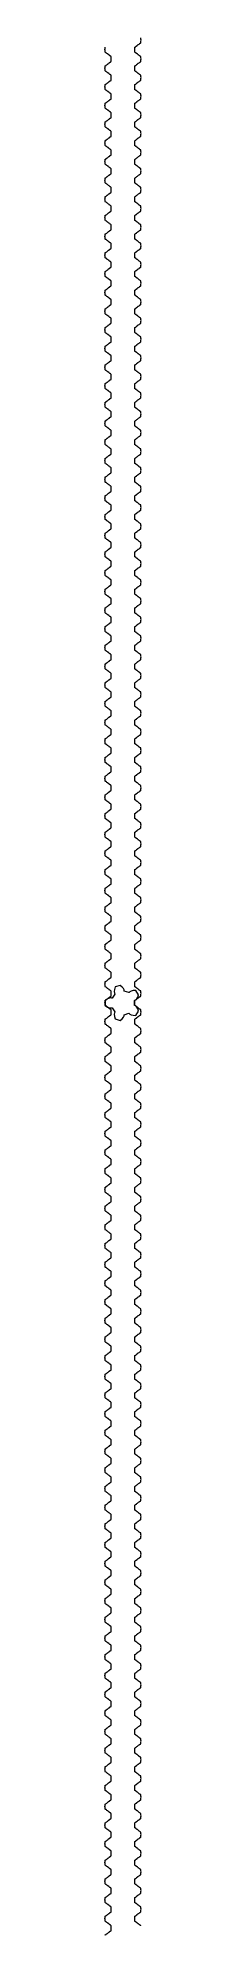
# Model space of a CAD drawing. Header units: millimetres. Extents: x -1 to 1, y -50 to 52.
import ezdxf

# ---------------------------------------------------------------- set-up
doc = ezdxf.new("R2010")
doc.units = ezdxf.units.MM
doc.layers.get('0').update_dxf_attribs({"linetype": 'CONTINUOUS', "lineweight": 0})
doc.layers.add('rack1', color=7, linetype='CONTINUOUS', lineweight=0)
doc.layers.add('rack2', color=7, linetype='CONTINUOUS', lineweight=0)

msp = doc.modelspace()

# ---------------------------------------------------------------- linework, layer by layer
for p, q in [((-0.83, 0.22), (-0.95, 0.14)), ((-0.95, 0.14), (-0.95, 0.14)), ((-0.95, 0.14), (-0.95, -0.14)), ((-0.72, 0.26), (-0.83, 0.22)), ((-0.64, 0.27), (-0.72, 0.26)), ((-0.6, 0.26), (-0.64, 0.27)), ((-0.58, 0.26), (-0.6, 0.26)), ((-0.43, 0.47), (-0.58, 0.26)), ((-0.46, 0.72), (-0.47, 0.61)), ((-0.47, 0.61), (-0.45, 0.53)), ((-0.42, 0.86), (-0.46, 0.72)), ((-0.45, 0.53), (-0.44, 0.49)), ((-0.44, 0.49), (-0.43, 0.47)), ((-0.16, 0.94), (-0.42, 0.86)), ((-0.05, 0.85), (-0.16, 0.94)), ((-0.16, 0.94), (-0.16, 0.94)), ((0.02, 0.77), (-0.05, 0.85)), ((0.06, 0.7), (0.02, 0.77)), ((0.07, 0.65), (0.06, 0.7)), ((0.07, 0.63), (0.07, 0.65)), ((0.32, 0.55), (0.07, 0.63)), ((0.33, 0.56), (0.32, 0.55)), ((0.36, 0.6), (0.33, 0.56)), ((0.43, 0.63), (0.36, 0.6)), ((0.54, 0.66), (0.43, 0.63)), ((0.68, 0.67), (0.54, 0.66)), ((0.62, 0.13), (0.64, 0.14)), ((0.62, -0.13), (0.62, 0.13)), ((0.64, 0.14), (0.68, 0.16)), ((0.84, 0.44), (0.68, 0.67)), ((0.68, 0.16), (0.74, 0.22)), ((0.74, 0.22), (0.8, 0.31)), ((0.8, 0.31), (0.84, 0.44)), ((0.84, 0.44), (0.84, 0.44)), ((-0.95, -0.14), (-0.83, -0.22)), ((-0.83, -0.22), (-0.72, -0.26)), ((-0.72, -0.26), (-0.64, -0.27)), ((-0.64, -0.27), (-0.6, -0.26)), ((-0.6, -0.26), (-0.58, -0.26)), ((-0.58, -0.26), (-0.43, -0.47)), ((-0.45, -0.53), (-0.47, -0.61)), ((-0.47, -0.61), (-0.46, -0.72)), ((-0.46, -0.72), (-0.42, -0.86)), ((-0.44, -0.49), (-0.45, -0.53)), ((-0.43, -0.47), (-0.44, -0.49)), ((-0.42, -0.86), (-0.42, -0.86)), ((-0.42, -0.86), (-0.16, -0.94)), ((-0.16, -0.94), (-0.05, -0.85)), ((-0.05, -0.85), (0.02, -0.77)), ((0.02, -0.77), (0.06, -0.7)), ((0.06, -0.7), (0.07, -0.65)), ((0.07, -0.63), (0.32, -0.55)), ((0.07, -0.65), (0.07, -0.63)), ((0.32, -0.55), (0.33, -0.56)), ((0.33, -0.56), (0.36, -0.6)), ((0.36, -0.6), (0.43, -0.63)), ((0.43, -0.63), (0.54, -0.66)), ((0.54, -0.66), (0.68, -0.67)), ((0.64, -0.14), (0.62, -0.13)), ((0.68, -0.16), (0.64, -0.14)), ((0.74, -0.22), (0.68, -0.16)), ((0.68, -0.67), (0.84, -0.44)), ((0.8, -0.31), (0.74, -0.22)), ((0.84, -0.44), (0.8, -0.31))]:
    msp.add_line(p, q)
at = {"layer": 'rack1'}
for p, q in [((-0.97, 51.01), (-0.96, 51.06)), ((-0.96, 50.96), (-0.97, 51.01)), ((-0.96, 51.11), (-0.96, 51.13)), ((-0.96, 51.06), (-0.96, 51.11)), ((-0.96, 50.91), (-0.96, 50.96)), ((-0.96, 50.87), (-0.96, 50.91)), ((-0.93, 50.85), (-0.96, 50.87)), ((-0.92, 50.84), (-0.93, 50.85)), ((-0.91, 50.84), (-0.92, 50.84)), ((-0.9, 50.83), (-0.91, 50.84)), ((-0.91, 50.84), (-0.91, 50.84)), ((-0.88, 50.82), (-0.9, 50.83)), ((-0.9, 50.83), (-0.9, 50.83)), ((-0.86, 50.8), (-0.88, 50.82)), ((-0.84, 50.78), (-0.86, 50.8)), ((-0.82, 50.77), (-0.84, 50.78)), ((-0.8, 50.76), (-0.82, 50.77)), ((-0.82, 50.77), (-0.82, 50.77)), ((-0.82, 50.77), (-0.82, 50.77)), ((-0.78, 50.74), (-0.8, 50.76)), ((-0.97, 50.01), (-0.96, 50.06)), ((-0.96, 49.96), (-0.97, 50.01)), ((-0.96, 50.13), (-0.95, 50.14)), ((-0.96, 50.11), (-0.96, 50.13)), ((-0.96, 50.06), (-0.96, 50.11)), ((-0.96, 49.91), (-0.96, 49.96)), ((-0.96, 49.87), (-0.96, 49.91)), ((-0.93, 49.85), (-0.96, 49.87)), ((-0.95, 50.14), (-0.92, 50.15)), ((-0.92, 49.84), (-0.93, 49.85)), ((-0.92, 50.15), (-0.91, 50.16)), ((-0.92, 50.15), (-0.92, 50.15)), ((-0.91, 49.84), (-0.92, 49.84)), ((-0.91, 50.16), (-0.9, 50.17)), ((-0.91, 50.16), (-0.91, 50.16)), ((-0.9, 49.83), (-0.91, 49.84)), ((-0.91, 49.84), (-0.91, 49.84)), ((-0.9, 50.17), (-0.87, 50.19)), ((-0.9, 50.17), (-0.9, 50.17)), ((-0.88, 49.82), (-0.9, 49.83)), ((-0.9, 49.83), (-0.9, 49.83)), ((-0.86, 49.8), (-0.88, 49.82)), ((-0.87, 50.19), (-0.85, 50.21)), ((-0.84, 49.78), (-0.86, 49.8)), ((-0.85, 50.21), (-0.83, 50.22)), ((-0.82, 49.77), (-0.84, 49.78)), ((-0.83, 50.22), (-0.82, 50.23)), ((-0.82, 50.23), (-0.81, 50.23)), ((-0.8, 49.76), (-0.82, 49.77)), ((-0.82, 49.77), (-0.82, 49.77)), ((-0.82, 49.77), (-0.82, 49.77)), ((-0.81, 50.23), (-0.79, 50.25)), ((-0.78, 49.74), (-0.8, 49.76)), ((-0.79, 50.25), (-0.78, 50.27)), ((-0.77, 50.73), (-0.78, 50.74)), ((-0.78, 50.27), (-0.76, 50.28)), ((-0.77, 49.73), (-0.78, 49.74)), ((-0.75, 50.72), (-0.77, 50.73)), ((-0.76, 50.28), (-0.74, 50.29)), ((-0.74, 50.71), (-0.75, 50.72)), ((-0.72, 50.69), (-0.74, 50.71)), ((-0.74, 50.29), (-0.73, 50.3)), ((-0.74, 50.29), (-0.74, 50.29)), ((-0.74, 50.29), (-0.74, 50.29)), ((-0.74, 50.29), (-0.74, 50.29)), ((-0.73, 50.3), (-0.71, 50.31)), ((-0.7, 50.68), (-0.72, 50.69)), ((-0.71, 50.31), (-0.7, 50.33)), ((-0.69, 50.67), (-0.7, 50.68)), ((-0.7, 50.33), (-0.69, 50.33)), ((-0.68, 50.66), (-0.69, 50.67)), ((-0.69, 50.33), (-0.68, 50.34)), ((-0.67, 50.66), (-0.68, 50.66)), ((-0.68, 50.34), (-0.67, 50.34)), ((-0.66, 50.65), (-0.67, 50.66)), ((-0.67, 50.34), (-0.66, 50.35)), ((-0.65, 50.64), (-0.66, 50.65)), ((-0.66, 50.65), (-0.66, 50.65)), ((-0.66, 50.35), (-0.66, 50.35)), ((-0.66, 50.35), (-0.65, 50.35)), ((-0.64, 50.63), (-0.65, 50.64)), ((-0.65, 50.64), (-0.65, 50.64)), ((-0.65, 50.35), (-0.65, 50.36)), ((-0.65, 50.36), (-0.64, 50.36)), ((-0.64, 50.62), (-0.64, 50.63)), ((-0.64, 50.63), (-0.64, 50.63)), ((-0.64, 50.63), (-0.64, 50.63)), ((-0.63, 50.62), (-0.64, 50.62)), ((-0.64, 50.59), (-0.63, 50.61)), ((-0.64, 50.56), (-0.64, 50.59)), ((-0.64, 50.52), (-0.64, 50.56)), ((-0.64, 50.49), (-0.64, 50.52)), ((-0.64, 50.46), (-0.64, 50.49)), ((-0.64, 50.43), (-0.64, 50.46)), ((-0.63, 50.4), (-0.64, 50.43)), ((-0.64, 50.37), (-0.63, 50.38)), ((-0.64, 50.36), (-0.64, 50.37)), ((-0.64, 50.37), (-0.64, 50.37)), ((-0.64, 50.36), (-0.64, 50.36)), ((-0.63, 50.61), (-0.63, 50.62)), ((-0.63, 50.61), (-0.63, 50.61)), ((-0.63, 50.39), (-0.63, 50.4)), ((-0.63, 50.38), (-0.63, 50.39)), ((-0.63, 50.39), (-0.63, 50.39)), ((-0.63, 50.38), (-0.63, 50.38)), ((-0.63, 50.38), (-0.63, 50.38)), ((-0.97, 49.01), (-0.96, 49.06)), ((-0.96, 48.96), (-0.97, 49.01)), ((-0.96, 49.13), (-0.95, 49.14)), ((-0.96, 49.11), (-0.96, 49.13)), ((-0.96, 49.06), (-0.96, 49.11)), ((-0.96, 48.91), (-0.96, 48.96)), ((-0.96, 48.87), (-0.96, 48.91)), ((-0.93, 48.85), (-0.96, 48.87)), ((-0.95, 49.14), (-0.92, 49.15)), ((-0.92, 48.84), (-0.93, 48.85)), ((-0.92, 49.15), (-0.91, 49.16)), ((-0.92, 49.15), (-0.92, 49.15)), ((-0.91, 48.84), (-0.92, 48.84)), ((-0.91, 49.16), (-0.9, 49.17)), ((-0.91, 49.16), (-0.91, 49.16)), ((-0.9, 48.83), (-0.91, 48.84)), ((-0.91, 48.84), (-0.91, 48.84)), ((-0.9, 49.17), (-0.87, 49.19)), ((-0.9, 49.17), (-0.9, 49.17)), ((-0.88, 48.82), (-0.9, 48.83)), ((-0.9, 48.83), (-0.9, 48.83)), ((-0.86, 48.8), (-0.88, 48.82)), ((-0.87, 49.19), (-0.85, 49.21)), ((-0.84, 48.78), (-0.86, 48.8)), ((-0.85, 49.21), (-0.83, 49.22)), ((-0.82, 48.77), (-0.84, 48.78)), ((-0.83, 49.22), (-0.82, 49.23)), ((-0.82, 49.23), (-0.81, 49.23)), ((-0.8, 48.76), (-0.82, 48.77)), ((-0.82, 48.77), (-0.82, 48.77)), ((-0.82, 48.77), (-0.82, 48.77)), ((-0.81, 49.23), (-0.79, 49.25)), ((-0.78, 48.74), (-0.8, 48.76)), ((-0.79, 49.25), (-0.78, 49.27)), ((-0.78, 49.27), (-0.76, 49.28)), ((-0.77, 48.73), (-0.78, 48.74)), ((-0.75, 49.72), (-0.77, 49.73)), ((-0.75, 48.72), (-0.77, 48.73)), ((-0.76, 49.28), (-0.74, 49.29)), ((-0.74, 49.71), (-0.75, 49.72)), ((-0.72, 49.69), (-0.74, 49.71)), ((-0.74, 49.29), (-0.73, 49.3)), ((-0.74, 49.29), (-0.74, 49.29)), ((-0.74, 49.29), (-0.74, 49.29)), ((-0.74, 49.29), (-0.74, 49.29)), ((-0.73, 49.3), (-0.71, 49.31)), ((-0.7, 49.68), (-0.72, 49.69)), ((-0.71, 49.31), (-0.7, 49.33)), ((-0.69, 49.67), (-0.7, 49.68)), ((-0.7, 49.33), (-0.69, 49.33)), ((-0.68, 49.66), (-0.69, 49.67)), ((-0.69, 49.33), (-0.68, 49.34)), ((-0.67, 49.66), (-0.68, 49.66)), ((-0.68, 49.34), (-0.67, 49.34)), ((-0.66, 49.65), (-0.67, 49.66)), ((-0.67, 49.34), (-0.66, 49.35)), ((-0.65, 49.64), (-0.66, 49.65)), ((-0.66, 49.65), (-0.66, 49.65)), ((-0.66, 49.35), (-0.66, 49.35)), ((-0.66, 49.35), (-0.65, 49.35)), ((-0.64, 49.63), (-0.65, 49.64)), ((-0.65, 49.64), (-0.65, 49.64)), ((-0.65, 49.35), (-0.65, 49.36)), ((-0.65, 49.36), (-0.64, 49.36)), ((-0.64, 49.62), (-0.64, 49.63)), ((-0.64, 49.63), (-0.64, 49.63)), ((-0.64, 49.63), (-0.64, 49.63)), ((-0.63, 49.62), (-0.64, 49.62)), ((-0.64, 49.59), (-0.63, 49.61)), ((-0.64, 49.56), (-0.64, 49.59)), ((-0.64, 49.52), (-0.64, 49.56)), ((-0.64, 49.49), (-0.64, 49.52)), ((-0.64, 49.46), (-0.64, 49.49)), ((-0.64, 49.43), (-0.64, 49.46)), ((-0.63, 49.4), (-0.64, 49.43)), ((-0.64, 49.37), (-0.63, 49.38)), ((-0.64, 49.36), (-0.64, 49.37)), ((-0.64, 49.37), (-0.64, 49.37)), ((-0.64, 49.36), (-0.64, 49.36)), ((-0.63, 49.61), (-0.63, 49.62)), ((-0.63, 49.61), (-0.63, 49.61)), ((-0.63, 49.39), (-0.63, 49.4)), ((-0.63, 49.38), (-0.63, 49.39)), ((-0.63, 49.39), (-0.63, 49.39)), ((-0.63, 49.38), (-0.63, 49.38)), ((-0.63, 49.38), (-0.63, 49.38)), ((-0.97, 48.01), (-0.96, 48.06)), ((-0.96, 47.96), (-0.97, 48.01)), ((-0.96, 48.13), (-0.95, 48.14)), ((-0.96, 48.11), (-0.96, 48.13)), ((-0.96, 48.06), (-0.96, 48.11)), ((-0.96, 47.91), (-0.96, 47.96)), ((-0.96, 47.87), (-0.96, 47.91)), ((-0.93, 47.85), (-0.96, 47.87)), ((-0.95, 48.14), (-0.92, 48.15)), ((-0.92, 47.84), (-0.93, 47.85)), ((-0.92, 48.15), (-0.91, 48.16)), ((-0.92, 48.15), (-0.92, 48.15)), ((-0.91, 47.84), (-0.92, 47.84)), ((-0.91, 48.16), (-0.9, 48.17)), ((-0.91, 48.16), (-0.91, 48.16)), ((-0.9, 47.83), (-0.91, 47.84)), ((-0.91, 47.84), (-0.91, 47.84)), ((-0.9, 48.17), (-0.87, 48.19)), ((-0.9, 48.17), (-0.9, 48.17)), ((-0.88, 47.82), (-0.9, 47.83)), ((-0.9, 47.83), (-0.9, 47.83)), ((-0.86, 47.8), (-0.88, 47.82)), ((-0.87, 48.19), (-0.85, 48.21)), ((-0.84, 47.78), (-0.86, 47.8)), ((-0.85, 48.21), (-0.83, 48.22)), ((-0.82, 47.77), (-0.84, 47.78)), ((-0.83, 48.22), (-0.82, 48.23)), ((-0.82, 48.23), (-0.81, 48.23)), ((-0.8, 47.76), (-0.82, 47.77)), ((-0.82, 47.77), (-0.82, 47.77)), ((-0.82, 47.77), (-0.82, 47.77)), ((-0.81, 48.23), (-0.79, 48.25)), ((-0.78, 47.74), (-0.8, 47.76)), ((-0.79, 48.25), (-0.78, 48.27)), ((-0.78, 48.27), (-0.76, 48.28)), ((-0.77, 47.73), (-0.78, 47.74)), ((-0.75, 47.72), (-0.77, 47.73)), ((-0.76, 48.28), (-0.74, 48.29)), ((-0.74, 48.71), (-0.75, 48.72)), ((-0.74, 47.71), (-0.75, 47.72)), ((-0.72, 48.69), (-0.74, 48.71)), ((-0.74, 48.29), (-0.73, 48.3)), ((-0.74, 48.29), (-0.74, 48.29)), ((-0.74, 48.29), (-0.74, 48.29)), ((-0.74, 48.29), (-0.74, 48.29)), ((-0.72, 47.69), (-0.74, 47.71)), ((-0.73, 48.3), (-0.71, 48.31)), ((-0.7, 48.68), (-0.72, 48.69)), ((-0.71, 48.31), (-0.7, 48.33)), ((-0.69, 48.67), (-0.7, 48.68)), ((-0.7, 48.33), (-0.69, 48.33)), ((-0.68, 48.66), (-0.69, 48.67)), ((-0.69, 48.33), (-0.68, 48.34)), ((-0.67, 48.66), (-0.68, 48.66)), ((-0.68, 48.34), (-0.67, 48.34)), ((-0.66, 48.65), (-0.67, 48.66)), ((-0.67, 48.34), (-0.66, 48.35)), ((-0.65, 48.64), (-0.66, 48.65)), ((-0.66, 48.65), (-0.66, 48.65)), ((-0.66, 48.35), (-0.66, 48.35)), ((-0.66, 48.35), (-0.65, 48.35)), ((-0.64, 48.63), (-0.65, 48.64)), ((-0.65, 48.64), (-0.65, 48.64)), ((-0.65, 48.35), (-0.65, 48.36)), ((-0.65, 48.36), (-0.64, 48.36)), ((-0.64, 48.62), (-0.64, 48.63)), ((-0.64, 48.63), (-0.64, 48.63)), ((-0.64, 48.63), (-0.64, 48.63)), ((-0.63, 48.62), (-0.64, 48.62)), ((-0.64, 48.59), (-0.63, 48.61)), ((-0.64, 48.56), (-0.64, 48.59)), ((-0.64, 48.52), (-0.64, 48.56)), ((-0.64, 48.49), (-0.64, 48.52)), ((-0.64, 48.46), (-0.64, 48.49)), ((-0.64, 48.43), (-0.64, 48.46)), ((-0.63, 48.4), (-0.64, 48.43)), ((-0.64, 48.37), (-0.63, 48.38)), ((-0.64, 48.36), (-0.64, 48.37)), ((-0.64, 48.37), (-0.64, 48.37)), ((-0.64, 48.36), (-0.64, 48.36)), ((-0.63, 48.61), (-0.63, 48.62)), ((-0.63, 48.61), (-0.63, 48.61)), ((-0.63, 48.39), (-0.63, 48.4)), ((-0.63, 48.38), (-0.63, 48.39)), ((-0.63, 48.39), (-0.63, 48.39)), ((-0.63, 48.38), (-0.63, 48.38)), ((-0.63, 48.38), (-0.63, 48.38)), ((-0.97, 47.01), (-0.96, 47.06)), ((-0.96, 46.96), (-0.97, 47.01)), ((-0.96, 47.13), (-0.95, 47.14)), ((-0.96, 47.11), (-0.96, 47.13)), ((-0.96, 47.06), (-0.96, 47.11)), ((-0.96, 46.91), (-0.96, 46.96)), ((-0.96, 46.87), (-0.96, 46.91)), ((-0.93, 46.85), (-0.96, 46.87)), ((-0.95, 47.14), (-0.92, 47.15)), ((-0.92, 46.84), (-0.93, 46.85)), ((-0.92, 47.15), (-0.91, 47.16)), ((-0.92, 47.15), (-0.92, 47.15)), ((-0.91, 46.84), (-0.92, 46.84)), ((-0.91, 47.16), (-0.9, 47.17)), ((-0.91, 47.16), (-0.91, 47.16)), ((-0.9, 46.83), (-0.91, 46.84)), ((-0.91, 46.84), (-0.91, 46.84)), ((-0.9, 47.17), (-0.87, 47.19)), ((-0.9, 47.17), (-0.9, 47.17)), ((-0.88, 46.82), (-0.9, 46.83)), ((-0.9, 46.83), (-0.9, 46.83)), ((-0.86, 46.8), (-0.88, 46.82)), ((-0.87, 47.19), (-0.85, 47.21)), ((-0.84, 46.78), (-0.86, 46.8)), ((-0.85, 47.21), (-0.83, 47.22)), ((-0.82, 46.77), (-0.84, 46.78)), ((-0.83, 47.22), (-0.82, 47.23)), ((-0.82, 47.23), (-0.81, 47.23)), ((-0.8, 46.76), (-0.82, 46.77)), ((-0.82, 46.77), (-0.82, 46.77)), ((-0.82, 46.77), (-0.82, 46.77)), ((-0.81, 47.23), (-0.79, 47.25)), ((-0.78, 46.74), (-0.8, 46.76)), ((-0.79, 47.25), (-0.78, 47.27)), ((-0.78, 47.27), (-0.76, 47.28)), ((-0.77, 46.73), (-0.78, 46.74)), ((-0.75, 46.72), (-0.77, 46.73)), ((-0.76, 47.28), (-0.74, 47.29)), ((-0.74, 46.71), (-0.75, 46.72)), ((-0.74, 47.29), (-0.73, 47.3)), ((-0.74, 47.29), (-0.74, 47.29)), ((-0.74, 47.29), (-0.74, 47.29)), ((-0.74, 47.29), (-0.74, 47.29)), ((-0.72, 46.69), (-0.74, 46.71)), ((-0.73, 47.3), (-0.71, 47.31)), ((-0.7, 47.68), (-0.72, 47.69)), ((-0.7, 46.68), (-0.72, 46.69)), ((-0.71, 47.31), (-0.7, 47.33)), ((-0.69, 47.67), (-0.7, 47.68)), ((-0.7, 47.33), (-0.69, 47.33)), ((-0.68, 47.66), (-0.69, 47.67)), ((-0.69, 47.33), (-0.68, 47.34)), ((-0.67, 47.66), (-0.68, 47.66)), ((-0.68, 47.34), (-0.67, 47.34)), ((-0.66, 47.65), (-0.67, 47.66)), ((-0.67, 47.34), (-0.66, 47.35)), ((-0.65, 47.64), (-0.66, 47.65)), ((-0.66, 47.65), (-0.66, 47.65)), ((-0.66, 47.35), (-0.66, 47.35)), ((-0.66, 47.35), (-0.65, 47.35)), ((-0.64, 47.63), (-0.65, 47.64)), ((-0.65, 47.64), (-0.65, 47.64)), ((-0.65, 47.35), (-0.65, 47.36)), ((-0.65, 47.36), (-0.64, 47.36)), ((-0.64, 47.62), (-0.64, 47.63)), ((-0.64, 47.63), (-0.64, 47.63)), ((-0.64, 47.63), (-0.64, 47.63)), ((-0.63, 47.62), (-0.64, 47.62)), ((-0.64, 47.59), (-0.63, 47.61)), ((-0.64, 47.56), (-0.64, 47.59)), ((-0.64, 47.52), (-0.64, 47.56)), ((-0.64, 47.49), (-0.64, 47.52)), ((-0.64, 47.46), (-0.64, 47.49)), ((-0.64, 47.43), (-0.64, 47.46)), ((-0.63, 47.4), (-0.64, 47.43)), ((-0.64, 47.37), (-0.63, 47.38)), ((-0.64, 47.36), (-0.64, 47.37)), ((-0.64, 47.37), (-0.64, 47.37)), ((-0.64, 47.36), (-0.64, 47.36)), ((-0.63, 47.61), (-0.63, 47.62)), ((-0.63, 47.61), (-0.63, 47.61)), ((-0.63, 47.39), (-0.63, 47.4)), ((-0.63, 47.38), (-0.63, 47.39)), ((-0.63, 47.39), (-0.63, 47.39)), ((-0.63, 47.38), (-0.63, 47.38)), ((-0.63, 47.38), (-0.63, 47.38)), ((-0.97, 46.01), (-0.96, 46.06)), ((-0.96, 45.96), (-0.97, 46.01)), ((-0.96, 46.13), (-0.95, 46.14)), ((-0.96, 46.11), (-0.96, 46.13)), ((-0.96, 46.06), (-0.96, 46.11)), ((-0.96, 45.91), (-0.96, 45.96)), ((-0.96, 45.87), (-0.96, 45.91)), ((-0.93, 45.85), (-0.96, 45.87)), ((-0.95, 46.14), (-0.92, 46.15)), ((-0.92, 45.84), (-0.93, 45.85)), ((-0.92, 46.15), (-0.91, 46.16)), ((-0.92, 46.15), (-0.92, 46.15)), ((-0.91, 45.84), (-0.92, 45.84)), ((-0.91, 46.16), (-0.9, 46.17)), ((-0.91, 46.16), (-0.91, 46.16)), ((-0.9, 45.83), (-0.91, 45.84)), ((-0.91, 45.84), (-0.91, 45.84)), ((-0.9, 46.17), (-0.87, 46.19)), ((-0.9, 46.17), (-0.9, 46.17)), ((-0.88, 45.82), (-0.9, 45.83)), ((-0.9, 45.83), (-0.9, 45.83)), ((-0.86, 45.8), (-0.88, 45.82)), ((-0.87, 46.19), (-0.85, 46.21)), ((-0.84, 45.78), (-0.86, 45.8)), ((-0.85, 46.21), (-0.83, 46.22)), ((-0.82, 45.77), (-0.84, 45.78)), ((-0.83, 46.22), (-0.82, 46.23)), ((-0.82, 46.23), (-0.81, 46.23)), ((-0.8, 45.76), (-0.82, 45.77)), ((-0.82, 45.77), (-0.82, 45.77)), ((-0.82, 45.77), (-0.82, 45.77)), ((-0.81, 46.23), (-0.79, 46.25)), ((-0.78, 45.74), (-0.8, 45.76)), ((-0.79, 46.25), (-0.78, 46.27)), ((-0.78, 46.27), (-0.76, 46.28)), ((-0.77, 45.73), (-0.78, 45.74)), ((-0.75, 45.72), (-0.77, 45.73)), ((-0.76, 46.28), (-0.74, 46.29)), ((-0.74, 45.71), (-0.75, 45.72)), ((-0.74, 46.29), (-0.73, 46.3)), ((-0.74, 46.29), (-0.74, 46.29)), ((-0.74, 46.29), (-0.74, 46.29)), ((-0.74, 46.29), (-0.74, 46.29)), ((-0.72, 45.69), (-0.74, 45.71)), ((-0.73, 46.3), (-0.71, 46.31)), ((-0.7, 45.68), (-0.72, 45.69)), ((-0.71, 46.31), (-0.7, 46.33)), ((-0.69, 46.67), (-0.7, 46.68)), ((-0.7, 46.33), (-0.69, 46.33)), ((-0.69, 45.67), (-0.7, 45.68)), ((-0.68, 46.66), (-0.69, 46.67)), ((-0.69, 46.33), (-0.68, 46.34)), ((-0.67, 46.66), (-0.68, 46.66)), ((-0.68, 46.34), (-0.67, 46.34)), ((-0.66, 46.65), (-0.67, 46.66)), ((-0.67, 46.34), (-0.66, 46.35)), ((-0.65, 46.64), (-0.66, 46.65)), ((-0.66, 46.65), (-0.66, 46.65)), ((-0.66, 46.35), (-0.66, 46.35)), ((-0.66, 46.35), (-0.65, 46.35)), ((-0.64, 46.63), (-0.65, 46.64)), ((-0.65, 46.64), (-0.65, 46.64)), ((-0.65, 46.35), (-0.65, 46.36)), ((-0.65, 46.36), (-0.64, 46.36)), ((-0.64, 46.62), (-0.64, 46.63)), ((-0.64, 46.63), (-0.64, 46.63)), ((-0.64, 46.63), (-0.64, 46.63)), ((-0.63, 46.62), (-0.64, 46.62)), ((-0.64, 46.59), (-0.63, 46.61)), ((-0.64, 46.56), (-0.64, 46.59)), ((-0.64, 46.52), (-0.64, 46.56)), ((-0.64, 46.49), (-0.64, 46.52)), ((-0.64, 46.46), (-0.64, 46.49)), ((-0.64, 46.43), (-0.64, 46.46)), ((-0.63, 46.4), (-0.64, 46.43)), ((-0.64, 46.37), (-0.63, 46.38)), ((-0.64, 46.36), (-0.64, 46.37)), ((-0.64, 46.37), (-0.64, 46.37)), ((-0.64, 46.36), (-0.64, 46.36)), ((-0.63, 46.61), (-0.63, 46.62)), ((-0.63, 46.61), (-0.63, 46.61)), ((-0.63, 46.39), (-0.63, 46.4)), ((-0.63, 46.38), (-0.63, 46.39)), ((-0.63, 46.39), (-0.63, 46.39)), ((-0.63, 46.38), (-0.63, 46.38)), ((-0.63, 46.38), (-0.63, 46.38)), ((-0.97, 45.01), (-0.96, 45.06)), ((-0.96, 44.96), (-0.97, 45.01)), ((-0.96, 45.13), (-0.95, 45.14)), ((-0.96, 45.11), (-0.96, 45.13)), ((-0.96, 45.06), (-0.96, 45.11)), ((-0.96, 44.91), (-0.96, 44.96)), ((-0.96, 44.87), (-0.96, 44.91)), ((-0.93, 44.85), (-0.96, 44.87)), ((-0.95, 45.14), (-0.92, 45.15)), ((-0.92, 44.84), (-0.93, 44.85)), ((-0.92, 45.15), (-0.91, 45.16)), ((-0.92, 45.15), (-0.92, 45.15)), ((-0.91, 44.84), (-0.92, 44.84)), ((-0.91, 45.16), (-0.9, 45.17)), ((-0.91, 45.16), (-0.91, 45.16)), ((-0.9, 44.83), (-0.91, 44.84)), ((-0.91, 44.84), (-0.91, 44.84)), ((-0.9, 45.17), (-0.87, 45.19)), ((-0.9, 45.17), (-0.9, 45.17)), ((-0.88, 44.82), (-0.9, 44.83)), ((-0.9, 44.83), (-0.9, 44.83)), ((-0.86, 44.8), (-0.88, 44.82)), ((-0.87, 45.19), (-0.85, 45.21)), ((-0.84, 44.78), (-0.86, 44.8)), ((-0.85, 45.21), (-0.83, 45.22)), ((-0.82, 44.77), (-0.84, 44.78)), ((-0.83, 45.22), (-0.82, 45.23)), ((-0.82, 45.23), (-0.81, 45.23)), ((-0.8, 44.76), (-0.82, 44.77)), ((-0.82, 44.77), (-0.82, 44.77)), ((-0.82, 44.77), (-0.82, 44.77)), ((-0.81, 45.23), (-0.79, 45.25)), ((-0.78, 44.74), (-0.8, 44.76)), ((-0.79, 45.25), (-0.78, 45.27)), ((-0.78, 45.27), (-0.76, 45.28)), ((-0.77, 44.73), (-0.78, 44.74)), ((-0.75, 44.72), (-0.77, 44.73)), ((-0.76, 45.28), (-0.74, 45.29)), ((-0.74, 44.71), (-0.75, 44.72)), ((-0.74, 45.29), (-0.73, 45.3)), ((-0.74, 45.29), (-0.74, 45.29)), ((-0.74, 45.29), (-0.74, 45.29)), ((-0.74, 45.29), (-0.74, 45.29)), ((-0.72, 44.69), (-0.74, 44.71)), ((-0.73, 45.3), (-0.71, 45.31)), ((-0.7, 44.68), (-0.72, 44.69)), ((-0.71, 45.31), (-0.7, 45.33)), ((-0.7, 45.33), (-0.69, 45.33)), ((-0.69, 44.67), (-0.7, 44.68)), ((-0.68, 45.66), (-0.69, 45.67)), ((-0.69, 45.33), (-0.68, 45.34)), ((-0.68, 44.66), (-0.69, 44.67)), ((-0.67, 45.66), (-0.68, 45.66)), ((-0.68, 45.34), (-0.67, 45.34)), ((-0.67, 44.66), (-0.68, 44.66)), ((-0.66, 45.65), (-0.67, 45.66)), ((-0.67, 45.34), (-0.66, 45.35)), ((-0.65, 45.64), (-0.66, 45.65)), ((-0.66, 45.65), (-0.66, 45.65)), ((-0.66, 45.35), (-0.66, 45.35)), ((-0.66, 45.35), (-0.65, 45.35)), ((-0.64, 45.63), (-0.65, 45.64)), ((-0.65, 45.64), (-0.65, 45.64)), ((-0.65, 45.35), (-0.65, 45.36)), ((-0.65, 45.36), (-0.64, 45.36)), ((-0.64, 45.62), (-0.64, 45.63)), ((-0.64, 45.63), (-0.64, 45.63)), ((-0.64, 45.63), (-0.64, 45.63)), ((-0.63, 45.62), (-0.64, 45.62)), ((-0.64, 45.59), (-0.63, 45.61)), ((-0.64, 45.56), (-0.64, 45.59)), ((-0.64, 45.52), (-0.64, 45.56)), ((-0.64, 45.49), (-0.64, 45.52)), ((-0.64, 45.46), (-0.64, 45.49)), ((-0.64, 45.43), (-0.64, 45.46)), ((-0.63, 45.4), (-0.64, 45.43)), ((-0.64, 45.37), (-0.63, 45.38)), ((-0.64, 45.36), (-0.64, 45.37)), ((-0.64, 45.37), (-0.64, 45.37)), ((-0.64, 45.36), (-0.64, 45.36)), ((-0.63, 45.61), (-0.63, 45.62)), ((-0.63, 45.61), (-0.63, 45.61)), ((-0.63, 45.39), (-0.63, 45.4)), ((-0.63, 45.38), (-0.63, 45.39)), ((-0.63, 45.39), (-0.63, 45.39)), ((-0.63, 45.38), (-0.63, 45.38)), ((-0.63, 45.38), (-0.63, 45.38)), ((-0.97, 44.01), (-0.96, 44.06)), ((-0.96, 43.96), (-0.97, 44.01)), ((-0.96, 44.13), (-0.95, 44.14)), ((-0.96, 44.11), (-0.96, 44.13)), ((-0.96, 44.06), (-0.96, 44.11)), ((-0.96, 43.91), (-0.96, 43.96)), ((-0.96, 43.87), (-0.96, 43.91)), ((-0.93, 43.85), (-0.96, 43.87)), ((-0.95, 44.14), (-0.92, 44.15)), ((-0.92, 43.84), (-0.93, 43.85)), ((-0.92, 44.15), (-0.91, 44.16)), ((-0.92, 44.15), (-0.92, 44.15)), ((-0.91, 43.84), (-0.92, 43.84)), ((-0.91, 44.16), (-0.9, 44.17)), ((-0.91, 44.16), (-0.91, 44.16)), ((-0.9, 43.83), (-0.91, 43.84)), ((-0.91, 43.84), (-0.91, 43.84)), ((-0.9, 44.17), (-0.87, 44.19)), ((-0.9, 44.17), (-0.9, 44.17)), ((-0.88, 43.82), (-0.9, 43.83)), ((-0.9, 43.83), (-0.9, 43.83)), ((-0.86, 43.8), (-0.88, 43.82)), ((-0.87, 44.19), (-0.85, 44.21)), ((-0.84, 43.78), (-0.86, 43.8)), ((-0.85, 44.21), (-0.83, 44.22)), ((-0.82, 43.77), (-0.84, 43.78)), ((-0.83, 44.22), (-0.82, 44.23)), ((-0.82, 44.23), (-0.81, 44.23)), ((-0.8, 43.76), (-0.82, 43.77)), ((-0.82, 43.77), (-0.82, 43.77)), ((-0.82, 43.77), (-0.82, 43.77)), ((-0.81, 44.23), (-0.79, 44.25)), ((-0.78, 43.74), (-0.8, 43.76)), ((-0.79, 44.25), (-0.78, 44.27)), ((-0.78, 44.27), (-0.76, 44.28)), ((-0.77, 43.73), (-0.78, 43.74)), ((-0.75, 43.72), (-0.77, 43.73)), ((-0.76, 44.28), (-0.74, 44.29)), ((-0.74, 43.71), (-0.75, 43.72)), ((-0.74, 44.29), (-0.73, 44.3)), ((-0.74, 44.29), (-0.74, 44.29)), ((-0.74, 44.29), (-0.74, 44.29)), ((-0.74, 44.29), (-0.74, 44.29)), ((-0.72, 43.69), (-0.74, 43.71)), ((-0.73, 44.3), (-0.71, 44.31)), ((-0.7, 43.68), (-0.72, 43.69)), ((-0.71, 44.31), (-0.7, 44.33)), ((-0.7, 44.33), (-0.69, 44.33)), ((-0.69, 43.67), (-0.7, 43.68)), ((-0.69, 44.33), (-0.68, 44.34)), ((-0.68, 43.66), (-0.69, 43.67)), ((-0.68, 44.34), (-0.67, 44.34)), ((-0.67, 43.66), (-0.68, 43.66)), ((-0.66, 44.65), (-0.67, 44.66)), ((-0.67, 44.34), (-0.66, 44.35)), ((-0.66, 43.65), (-0.67, 43.66)), ((-0.65, 44.64), (-0.66, 44.65)), ((-0.66, 44.65), (-0.66, 44.65)), ((-0.66, 44.35), (-0.66, 44.35)), ((-0.66, 44.35), (-0.65, 44.35)), ((-0.65, 43.64), (-0.66, 43.65)), ((-0.66, 43.65), (-0.66, 43.65)), ((-0.64, 44.63), (-0.65, 44.64)), ((-0.65, 44.64), (-0.65, 44.64)), ((-0.65, 44.35), (-0.65, 44.36)), ((-0.65, 44.36), (-0.64, 44.36)), ((-0.64, 44.62), (-0.64, 44.63)), ((-0.64, 44.63), (-0.64, 44.63)), ((-0.64, 44.63), (-0.64, 44.63)), ((-0.63, 44.62), (-0.64, 44.62)), ((-0.64, 44.59), (-0.63, 44.61)), ((-0.64, 44.56), (-0.64, 44.59)), ((-0.64, 44.52), (-0.64, 44.56)), ((-0.64, 44.49), (-0.64, 44.52)), ((-0.64, 44.46), (-0.64, 44.49)), ((-0.64, 44.43), (-0.64, 44.46)), ((-0.63, 44.4), (-0.64, 44.43)), ((-0.64, 44.37), (-0.63, 44.38)), ((-0.64, 44.36), (-0.64, 44.37)), ((-0.64, 44.37), (-0.64, 44.37)), ((-0.64, 44.36), (-0.64, 44.36)), ((-0.63, 44.61), (-0.63, 44.62)), ((-0.63, 44.61), (-0.63, 44.61)), ((-0.63, 44.39), (-0.63, 44.4)), ((-0.63, 44.38), (-0.63, 44.39)), ((-0.63, 44.39), (-0.63, 44.39)), ((-0.63, 44.38), (-0.63, 44.38)), ((-0.63, 44.38), (-0.63, 44.38)), ((-0.97, 43.01), (-0.96, 43.06)), ((-0.96, 42.96), (-0.97, 43.01)), ((-0.96, 43.13), (-0.95, 43.14)), ((-0.96, 43.11), (-0.96, 43.13)), ((-0.96, 43.06), (-0.96, 43.11)), ((-0.96, 42.91), (-0.96, 42.96)), ((-0.96, 42.87), (-0.96, 42.91)), ((-0.93, 42.85), (-0.96, 42.87)), ((-0.95, 43.14), (-0.92, 43.15)), ((-0.92, 42.84), (-0.93, 42.85)), ((-0.92, 43.15), (-0.91, 43.16)), ((-0.92, 43.15), (-0.92, 43.15)), ((-0.91, 42.84), (-0.92, 42.84)), ((-0.91, 43.16), (-0.9, 43.17)), ((-0.91, 43.16), (-0.91, 43.16)), ((-0.9, 42.83), (-0.91, 42.84)), ((-0.91, 42.84), (-0.91, 42.84)), ((-0.9, 43.17), (-0.87, 43.19)), ((-0.9, 43.17), (-0.9, 43.17)), ((-0.88, 42.82), (-0.9, 42.83)), ((-0.9, 42.83), (-0.9, 42.83)), ((-0.86, 42.8), (-0.88, 42.82)), ((-0.87, 43.19), (-0.85, 43.21)), ((-0.84, 42.78), (-0.86, 42.8)), ((-0.85, 43.21), (-0.83, 43.22)), ((-0.82, 42.77), (-0.84, 42.78)), ((-0.83, 43.22), (-0.82, 43.23)), ((-0.82, 43.23), (-0.81, 43.23)), ((-0.8, 42.76), (-0.82, 42.77)), ((-0.82, 42.77), (-0.82, 42.77)), ((-0.82, 42.77), (-0.82, 42.77)), ((-0.81, 43.23), (-0.79, 43.25)), ((-0.78, 42.74), (-0.8, 42.76)), ((-0.79, 43.25), (-0.78, 43.27)), ((-0.78, 43.27), (-0.76, 43.28)), ((-0.77, 42.73), (-0.78, 42.74)), ((-0.75, 42.72), (-0.77, 42.73)), ((-0.76, 43.28), (-0.74, 43.29)), ((-0.74, 42.71), (-0.75, 42.72)), ((-0.74, 43.29), (-0.73, 43.3)), ((-0.74, 43.29), (-0.74, 43.29)), ((-0.74, 43.29), (-0.74, 43.29)), ((-0.74, 43.29), (-0.74, 43.29)), ((-0.72, 42.69), (-0.74, 42.71)), ((-0.73, 43.3), (-0.71, 43.31)), ((-0.7, 42.68), (-0.72, 42.69)), ((-0.71, 43.31), (-0.7, 43.33)), ((-0.7, 43.33), (-0.69, 43.33)), ((-0.69, 42.67), (-0.7, 42.68)), ((-0.69, 43.33), (-0.68, 43.34)), ((-0.68, 42.66), (-0.69, 42.67)), ((-0.68, 43.34), (-0.67, 43.34)), ((-0.67, 42.66), (-0.68, 42.66)), ((-0.67, 43.34), (-0.66, 43.35)), ((-0.66, 42.65), (-0.67, 42.66)), ((-0.66, 43.35), (-0.66, 43.35)), ((-0.66, 43.35), (-0.65, 43.35)), ((-0.65, 42.64), (-0.66, 42.65)), ((-0.66, 42.65), (-0.66, 42.65)), ((-0.64, 43.63), (-0.65, 43.64)), ((-0.65, 43.64), (-0.65, 43.64)), ((-0.65, 43.35), (-0.65, 43.36)), ((-0.65, 43.36), (-0.64, 43.36)), ((-0.64, 42.63), (-0.65, 42.64)), ((-0.65, 42.64), (-0.65, 42.64)), ((-0.64, 43.62), (-0.64, 43.63)), ((-0.64, 43.63), (-0.64, 43.63)), ((-0.64, 43.63), (-0.64, 43.63)), ((-0.63, 43.62), (-0.64, 43.62)), ((-0.64, 43.59), (-0.63, 43.61)), ((-0.64, 43.56), (-0.64, 43.59)), ((-0.64, 43.52), (-0.64, 43.56)), ((-0.64, 43.49), (-0.64, 43.52)), ((-0.64, 43.46), (-0.64, 43.49)), ((-0.64, 43.43), (-0.64, 43.46)), ((-0.63, 43.4), (-0.64, 43.43)), ((-0.64, 43.37), (-0.63, 43.38)), ((-0.64, 43.36), (-0.64, 43.37)), ((-0.64, 43.37), (-0.64, 43.37)), ((-0.64, 43.36), (-0.64, 43.36)), ((-0.64, 42.63), (-0.64, 42.63)), ((-0.64, 42.63), (-0.64, 42.63)), ((-0.63, 43.61), (-0.63, 43.62)), ((-0.63, 43.61), (-0.63, 43.61)), ((-0.63, 43.39), (-0.63, 43.4)), ((-0.63, 43.38), (-0.63, 43.39)), ((-0.63, 43.39), (-0.63, 43.39)), ((-0.63, 43.38), (-0.63, 43.38)), ((-0.63, 43.38), (-0.63, 43.38)), ((-0.97, 42.01), (-0.96, 42.06)), ((-0.96, 41.96), (-0.97, 42.01)), ((-0.96, 42.13), (-0.95, 42.14)), ((-0.96, 42.11), (-0.96, 42.13)), ((-0.96, 42.06), (-0.96, 42.11)), ((-0.96, 41.91), (-0.96, 41.96)), ((-0.96, 41.87), (-0.96, 41.91)), ((-0.93, 41.85), (-0.96, 41.87)), ((-0.95, 42.14), (-0.92, 42.15)), ((-0.92, 41.84), (-0.93, 41.85)), ((-0.92, 42.15), (-0.91, 42.16)), ((-0.92, 42.15), (-0.92, 42.15)), ((-0.91, 41.84), (-0.92, 41.84)), ((-0.91, 42.16), (-0.9, 42.17)), ((-0.91, 42.16), (-0.91, 42.16)), ((-0.9, 41.83), (-0.91, 41.84)), ((-0.91, 41.84), (-0.91, 41.84)), ((-0.9, 42.17), (-0.87, 42.19)), ((-0.9, 42.17), (-0.9, 42.17)), ((-0.88, 41.82), (-0.9, 41.83)), ((-0.9, 41.83), (-0.9, 41.83)), ((-0.86, 41.8), (-0.88, 41.82)), ((-0.87, 42.19), (-0.85, 42.21)), ((-0.84, 41.78), (-0.86, 41.8)), ((-0.85, 42.21), (-0.83, 42.22)), ((-0.82, 41.77), (-0.84, 41.78)), ((-0.83, 42.22), (-0.82, 42.23)), ((-0.82, 42.23), (-0.81, 42.23)), ((-0.8, 41.76), (-0.82, 41.77)), ((-0.82, 41.77), (-0.82, 41.77)), ((-0.82, 41.77), (-0.82, 41.77)), ((-0.81, 42.23), (-0.79, 42.25)), ((-0.78, 41.74), (-0.8, 41.76)), ((-0.79, 42.25), (-0.78, 42.27)), ((-0.78, 42.27), (-0.76, 42.28)), ((-0.77, 41.73), (-0.78, 41.74)), ((-0.75, 41.72), (-0.77, 41.73)), ((-0.76, 42.28), (-0.74, 42.29)), ((-0.74, 41.71), (-0.75, 41.72)), ((-0.74, 42.29), (-0.73, 42.3)), ((-0.74, 42.29), (-0.74, 42.29)), ((-0.74, 42.29), (-0.74, 42.29)), ((-0.74, 42.29), (-0.74, 42.29)), ((-0.72, 41.69), (-0.74, 41.71)), ((-0.73, 42.3), (-0.71, 42.31)), ((-0.7, 41.68), (-0.72, 41.69)), ((-0.71, 42.31), (-0.7, 42.33)), ((-0.7, 42.33), (-0.69, 42.33)), ((-0.69, 41.67), (-0.7, 41.68)), ((-0.69, 42.33), (-0.68, 42.34)), ((-0.68, 41.66), (-0.69, 41.67)), ((-0.68, 42.34), (-0.67, 42.34)), ((-0.67, 41.66), (-0.68, 41.66)), ((-0.67, 42.34), (-0.66, 42.35)), ((-0.66, 41.65), (-0.67, 41.66)), ((-0.66, 42.35), (-0.66, 42.35)), ((-0.66, 42.35), (-0.65, 42.35)), ((-0.65, 41.64), (-0.66, 41.65)), ((-0.66, 41.65), (-0.66, 41.65)), ((-0.65, 42.35), (-0.65, 42.36)), ((-0.65, 42.36), (-0.64, 42.36)), ((-0.64, 41.63), (-0.65, 41.64)), ((-0.65, 41.64), (-0.65, 41.64)), ((-0.64, 42.62), (-0.64, 42.63)), ((-0.63, 42.62), (-0.64, 42.62)), ((-0.64, 42.59), (-0.63, 42.61)), ((-0.64, 42.56), (-0.64, 42.59)), ((-0.64, 42.52), (-0.64, 42.56)), ((-0.64, 42.49), (-0.64, 42.52)), ((-0.64, 42.46), (-0.64, 42.49)), ((-0.64, 42.43), (-0.64, 42.46)), ((-0.63, 42.4), (-0.64, 42.43)), ((-0.64, 42.37), (-0.63, 42.38)), ((-0.64, 42.36), (-0.64, 42.37)), ((-0.64, 42.37), (-0.64, 42.37)), ((-0.64, 42.36), (-0.64, 42.36)), ((-0.64, 41.62), (-0.64, 41.63)), ((-0.64, 41.63), (-0.64, 41.63)), ((-0.64, 41.63), (-0.64, 41.63)), ((-0.63, 41.62), (-0.64, 41.62)), ((-0.63, 42.61), (-0.63, 42.62)), ((-0.63, 42.61), (-0.63, 42.61)), ((-0.63, 42.39), (-0.63, 42.4)), ((-0.63, 42.38), (-0.63, 42.39)), ((-0.63, 42.39), (-0.63, 42.39)), ((-0.63, 42.38), (-0.63, 42.38)), ((-0.63, 42.38), (-0.63, 42.38)), ((-0.63, 41.61), (-0.63, 41.62)), ((-0.97, 41.01), (-0.96, 41.06)), ((-0.96, 40.96), (-0.97, 41.01)), ((-0.96, 41.13), (-0.95, 41.14)), ((-0.96, 41.11), (-0.96, 41.13)), ((-0.96, 41.06), (-0.96, 41.11)), ((-0.96, 40.91), (-0.96, 40.96)), ((-0.96, 40.87), (-0.96, 40.91)), ((-0.93, 40.85), (-0.96, 40.87)), ((-0.95, 41.14), (-0.92, 41.15)), ((-0.92, 40.84), (-0.93, 40.85)), ((-0.92, 41.15), (-0.91, 41.16)), ((-0.92, 41.15), (-0.92, 41.15)), ((-0.91, 40.84), (-0.92, 40.84)), ((-0.91, 41.16), (-0.9, 41.17)), ((-0.91, 41.16), (-0.91, 41.16)), ((-0.9, 40.83), (-0.91, 40.84)), ((-0.91, 40.84), (-0.91, 40.84)), ((-0.9, 41.17), (-0.87, 41.19)), ((-0.9, 41.17), (-0.9, 41.17)), ((-0.88, 40.82), (-0.9, 40.83)), ((-0.9, 40.83), (-0.9, 40.83)), ((-0.86, 40.8), (-0.88, 40.82)), ((-0.87, 41.19), (-0.85, 41.21)), ((-0.84, 40.78), (-0.86, 40.8)), ((-0.85, 41.21), (-0.83, 41.22)), ((-0.82, 40.77), (-0.84, 40.78)), ((-0.83, 41.22), (-0.82, 41.23)), ((-0.82, 41.23), (-0.81, 41.23)), ((-0.8, 40.76), (-0.82, 40.77)), ((-0.82, 40.77), (-0.82, 40.77)), ((-0.82, 40.77), (-0.82, 40.77)), ((-0.81, 41.23), (-0.79, 41.25)), ((-0.78, 40.74), (-0.8, 40.76)), ((-0.79, 41.25), (-0.78, 41.27)), ((-0.78, 41.27), (-0.76, 41.28)), ((-0.77, 40.73), (-0.78, 40.74)), ((-0.75, 40.72), (-0.77, 40.73)), ((-0.76, 41.28), (-0.74, 41.29)), ((-0.74, 40.71), (-0.75, 40.72)), ((-0.74, 41.29), (-0.73, 41.3)), ((-0.74, 41.29), (-0.74, 41.29)), ((-0.74, 41.29), (-0.74, 41.29)), ((-0.74, 41.29), (-0.74, 41.29)), ((-0.72, 40.69), (-0.74, 40.71)), ((-0.73, 41.3), (-0.71, 41.31)), ((-0.7, 40.68), (-0.72, 40.69)), ((-0.71, 41.31), (-0.7, 41.33)), ((-0.7, 41.33), (-0.69, 41.33)), ((-0.69, 40.67), (-0.7, 40.68)), ((-0.69, 41.33), (-0.68, 41.34)), ((-0.68, 40.66), (-0.69, 40.67)), ((-0.68, 41.34), (-0.67, 41.34)), ((-0.67, 40.66), (-0.68, 40.66)), ((-0.67, 41.34), (-0.66, 41.35)), ((-0.66, 40.65), (-0.67, 40.66)), ((-0.66, 41.35), (-0.66, 41.35)), ((-0.66, 41.35), (-0.65, 41.35)), ((-0.65, 40.64), (-0.66, 40.65)), ((-0.66, 40.65), (-0.66, 40.65)), ((-0.65, 41.35), (-0.65, 41.36)), ((-0.65, 41.36), (-0.64, 41.36)), ((-0.64, 40.63), (-0.65, 40.64)), ((-0.65, 40.64), (-0.65, 40.64)), ((-0.64, 41.59), (-0.63, 41.61)), ((-0.64, 41.56), (-0.64, 41.59)), ((-0.64, 41.52), (-0.64, 41.56)), ((-0.64, 41.49), (-0.64, 41.52)), ((-0.64, 41.46), (-0.64, 41.49)), ((-0.64, 41.43), (-0.64, 41.46)), ((-0.63, 41.4), (-0.64, 41.43)), ((-0.64, 41.37), (-0.63, 41.38)), ((-0.64, 41.36), (-0.64, 41.37)), ((-0.64, 41.37), (-0.64, 41.37)), ((-0.64, 41.36), (-0.64, 41.36)), ((-0.64, 40.62), (-0.64, 40.63)), ((-0.64, 40.63), (-0.64, 40.63)), ((-0.64, 40.63), (-0.64, 40.63)), ((-0.63, 40.62), (-0.64, 40.62)), ((-0.64, 40.59), (-0.63, 40.61)), ((-0.63, 41.61), (-0.63, 41.61)), ((-0.63, 41.39), (-0.63, 41.4)), ((-0.63, 41.38), (-0.63, 41.39)), ((-0.63, 41.39), (-0.63, 41.39)), ((-0.63, 41.38), (-0.63, 41.38)), ((-0.63, 41.38), (-0.63, 41.38)), ((-0.63, 40.61), (-0.63, 40.62)), ((-0.63, 40.61), (-0.63, 40.61)), ((-0.97, 40.01), (-0.96, 40.06)), ((-0.96, 39.96), (-0.97, 40.01)), ((-0.96, 40.13), (-0.95, 40.14)), ((-0.96, 40.11), (-0.96, 40.13)), ((-0.96, 40.06), (-0.96, 40.11)), ((-0.96, 39.91), (-0.96, 39.96)), ((-0.96, 39.87), (-0.96, 39.91)), ((-0.93, 39.85), (-0.96, 39.87)), ((-0.95, 40.14), (-0.92, 40.15)), ((-0.92, 39.84), (-0.93, 39.85)), ((-0.92, 40.15), (-0.91, 40.16)), ((-0.92, 40.15), (-0.92, 40.15)), ((-0.91, 39.84), (-0.92, 39.84)), ((-0.91, 40.16), (-0.9, 40.17)), ((-0.91, 40.16), (-0.91, 40.16)), ((-0.9, 39.83), (-0.91, 39.84)), ((-0.91, 39.84), (-0.91, 39.84)), ((-0.9, 40.17), (-0.87, 40.19)), ((-0.9, 40.17), (-0.9, 40.17)), ((-0.88, 39.82), (-0.9, 39.83)), ((-0.9, 39.83), (-0.9, 39.83)), ((-0.86, 39.8), (-0.88, 39.82)), ((-0.87, 40.19), (-0.85, 40.21)), ((-0.84, 39.78), (-0.86, 39.8)), ((-0.85, 40.21), (-0.83, 40.22)), ((-0.82, 39.77), (-0.84, 39.78)), ((-0.83, 40.22), (-0.82, 40.23)), ((-0.82, 40.23), (-0.81, 40.23)), ((-0.8, 39.76), (-0.82, 39.77)), ((-0.82, 39.77), (-0.82, 39.77)), ((-0.82, 39.77), (-0.82, 39.77)), ((-0.81, 40.23), (-0.79, 40.25)), ((-0.78, 39.74), (-0.8, 39.76)), ((-0.79, 40.25), (-0.78, 40.27)), ((-0.78, 40.27), (-0.76, 40.28)), ((-0.77, 39.73), (-0.78, 39.74)), ((-0.75, 39.72), (-0.77, 39.73)), ((-0.76, 40.28), (-0.74, 40.29)), ((-0.74, 39.71), (-0.75, 39.72)), ((-0.74, 40.29), (-0.73, 40.3)), ((-0.74, 40.29), (-0.74, 40.29)), ((-0.74, 40.29), (-0.74, 40.29)), ((-0.74, 40.29), (-0.74, 40.29)), ((-0.72, 39.69), (-0.74, 39.71)), ((-0.73, 40.3), (-0.71, 40.31)), ((-0.7, 39.68), (-0.72, 39.69)), ((-0.71, 40.31), (-0.7, 40.33)), ((-0.7, 40.33), (-0.69, 40.33)), ((-0.69, 39.67), (-0.7, 39.68)), ((-0.69, 40.33), (-0.68, 40.34)), ((-0.68, 39.66), (-0.69, 39.67)), ((-0.68, 40.34), (-0.67, 40.34)), ((-0.67, 39.66), (-0.68, 39.66)), ((-0.67, 40.34), (-0.66, 40.35)), ((-0.66, 39.65), (-0.67, 39.66)), ((-0.66, 40.35), (-0.66, 40.35)), ((-0.66, 40.35), (-0.65, 40.35)), ((-0.65, 39.64), (-0.66, 39.65)), ((-0.66, 39.65), (-0.66, 39.65)), ((-0.65, 40.35), (-0.65, 40.36)), ((-0.65, 40.36), (-0.64, 40.36)), ((-0.64, 39.63), (-0.65, 39.64)), ((-0.65, 39.64), (-0.65, 39.64)), ((-0.64, 40.56), (-0.64, 40.59)), ((-0.64, 40.52), (-0.64, 40.56)), ((-0.64, 40.49), (-0.64, 40.52)), ((-0.64, 40.46), (-0.64, 40.49)), ((-0.64, 40.43), (-0.64, 40.46)), ((-0.63, 40.4), (-0.64, 40.43)), ((-0.64, 40.37), (-0.63, 40.38)), ((-0.64, 40.36), (-0.64, 40.37)), ((-0.64, 40.37), (-0.64, 40.37)), ((-0.64, 40.36), (-0.64, 40.36)), ((-0.64, 39.62), (-0.64, 39.63)), ((-0.64, 39.63), (-0.64, 39.63)), ((-0.64, 39.63), (-0.64, 39.63)), ((-0.63, 39.62), (-0.64, 39.62)), ((-0.64, 39.59), (-0.63, 39.61)), ((-0.64, 39.56), (-0.64, 39.59)), ((-0.63, 40.39), (-0.63, 40.4)), ((-0.63, 40.38), (-0.63, 40.39)), ((-0.63, 40.39), (-0.63, 40.39)), ((-0.63, 40.38), (-0.63, 40.38)), ((-0.63, 40.38), (-0.63, 40.38)), ((-0.63, 39.61), (-0.63, 39.62)), ((-0.63, 39.61), (-0.63, 39.61)), ((-0.97, 39.01), (-0.96, 39.06)), ((-0.96, 38.96), (-0.97, 39.01)), ((-0.96, 39.13), (-0.95, 39.14)), ((-0.96, 39.11), (-0.96, 39.13)), ((-0.96, 39.06), (-0.96, 39.11)), ((-0.96, 38.91), (-0.96, 38.96)), ((-0.96, 38.87), (-0.96, 38.91)), ((-0.93, 38.85), (-0.96, 38.87)), ((-0.95, 39.14), (-0.92, 39.15)), ((-0.92, 38.84), (-0.93, 38.85)), ((-0.92, 39.15), (-0.91, 39.16)), ((-0.92, 39.15), (-0.92, 39.15)), ((-0.91, 38.84), (-0.92, 38.84)), ((-0.91, 39.16), (-0.9, 39.17)), ((-0.91, 39.16), (-0.91, 39.16)), ((-0.9, 38.83), (-0.91, 38.84)), ((-0.91, 38.84), (-0.91, 38.84)), ((-0.9, 39.17), (-0.87, 39.19)), ((-0.9, 39.17), (-0.9, 39.17)), ((-0.88, 38.82), (-0.9, 38.83)), ((-0.9, 38.83), (-0.9, 38.83)), ((-0.86, 38.8), (-0.88, 38.82)), ((-0.87, 39.19), (-0.85, 39.21)), ((-0.84, 38.78), (-0.86, 38.8)), ((-0.85, 39.21), (-0.83, 39.22)), ((-0.82, 38.77), (-0.84, 38.78)), ((-0.83, 39.22), (-0.82, 39.23)), ((-0.82, 39.23), (-0.81, 39.23)), ((-0.8, 38.76), (-0.82, 38.77)), ((-0.82, 38.77), (-0.82, 38.77)), ((-0.82, 38.77), (-0.82, 38.77)), ((-0.81, 39.23), (-0.79, 39.25)), ((-0.78, 38.74), (-0.8, 38.76)), ((-0.79, 39.25), (-0.78, 39.27)), ((-0.78, 39.27), (-0.76, 39.28)), ((-0.77, 38.73), (-0.78, 38.74)), ((-0.75, 38.72), (-0.77, 38.73)), ((-0.76, 39.28), (-0.74, 39.29)), ((-0.74, 38.71), (-0.75, 38.72)), ((-0.74, 39.29), (-0.73, 39.3)), ((-0.74, 39.29), (-0.74, 39.29)), ((-0.74, 39.29), (-0.74, 39.29)), ((-0.74, 39.29), (-0.74, 39.29)), ((-0.72, 38.69), (-0.74, 38.71)), ((-0.73, 39.3), (-0.71, 39.31)), ((-0.7, 38.68), (-0.72, 38.69)), ((-0.71, 39.31), (-0.7, 39.33)), ((-0.7, 39.33), (-0.69, 39.33)), ((-0.69, 38.67), (-0.7, 38.68)), ((-0.69, 39.33), (-0.68, 39.34)), ((-0.68, 38.66), (-0.69, 38.67)), ((-0.68, 39.34), (-0.67, 39.34)), ((-0.67, 38.66), (-0.68, 38.66)), ((-0.67, 39.34), (-0.66, 39.35)), ((-0.66, 38.65), (-0.67, 38.66)), ((-0.66, 39.35), (-0.66, 39.35)), ((-0.66, 39.35), (-0.65, 39.35)), ((-0.65, 38.64), (-0.66, 38.65)), ((-0.66, 38.65), (-0.66, 38.65)), ((-0.65, 39.35), (-0.65, 39.36)), ((-0.65, 39.36), (-0.64, 39.36)), ((-0.64, 38.63), (-0.65, 38.64)), ((-0.65, 38.64), (-0.65, 38.64)), ((-0.64, 39.52), (-0.64, 39.56)), ((-0.64, 39.49), (-0.64, 39.52)), ((-0.64, 39.46), (-0.64, 39.49)), ((-0.64, 39.43), (-0.64, 39.46)), ((-0.63, 39.4), (-0.64, 39.43)), ((-0.64, 39.37), (-0.63, 39.38)), ((-0.64, 39.36), (-0.64, 39.37)), ((-0.64, 39.37), (-0.64, 39.37)), ((-0.64, 39.36), (-0.64, 39.36)), ((-0.64, 38.62), (-0.64, 38.63)), ((-0.64, 38.63), (-0.64, 38.63)), ((-0.64, 38.63), (-0.64, 38.63)), ((-0.63, 38.62), (-0.64, 38.62)), ((-0.64, 38.59), (-0.63, 38.61)), ((-0.64, 38.56), (-0.64, 38.59)), ((-0.63, 39.39), (-0.63, 39.4)), ((-0.63, 39.38), (-0.63, 39.39)), ((-0.63, 39.39), (-0.63, 39.39)), ((-0.63, 39.38), (-0.63, 39.38)), ((-0.63, 39.38), (-0.63, 39.38)), ((-0.63, 38.61), (-0.63, 38.62)), ((-0.63, 38.61), (-0.63, 38.61)), ((-0.97, 38.01), (-0.96, 38.06)), ((-0.96, 37.96), (-0.97, 38.01)), ((-0.96, 38.13), (-0.95, 38.14)), ((-0.96, 38.11), (-0.96, 38.13)), ((-0.96, 38.06), (-0.96, 38.11)), ((-0.96, 37.91), (-0.96, 37.96)), ((-0.96, 37.87), (-0.96, 37.91)), ((-0.93, 37.85), (-0.96, 37.87)), ((-0.95, 38.14), (-0.92, 38.15)), ((-0.92, 37.84), (-0.93, 37.85)), ((-0.92, 38.15), (-0.91, 38.16)), ((-0.92, 38.15), (-0.92, 38.15)), ((-0.91, 37.84), (-0.92, 37.84)), ((-0.91, 38.16), (-0.9, 38.17)), ((-0.91, 38.16), (-0.91, 38.16)), ((-0.9, 37.83), (-0.91, 37.84)), ((-0.91, 37.84), (-0.91, 37.84)), ((-0.9, 38.17), (-0.87, 38.19)), ((-0.9, 38.17), (-0.9, 38.17)), ((-0.88, 37.82), (-0.9, 37.83)), ((-0.9, 37.83), (-0.9, 37.83)), ((-0.86, 37.8), (-0.88, 37.82)), ((-0.87, 38.19), (-0.85, 38.21)), ((-0.84, 37.78), (-0.86, 37.8)), ((-0.85, 38.21), (-0.83, 38.22)), ((-0.82, 37.77), (-0.84, 37.78)), ((-0.83, 38.22), (-0.82, 38.23)), ((-0.82, 38.23), (-0.81, 38.23)), ((-0.8, 37.76), (-0.82, 37.77)), ((-0.82, 37.77), (-0.82, 37.77)), ((-0.82, 37.77), (-0.82, 37.77)), ((-0.81, 38.23), (-0.79, 38.25)), ((-0.78, 37.74), (-0.8, 37.76)), ((-0.79, 38.25), (-0.78, 38.27)), ((-0.78, 38.27), (-0.76, 38.28)), ((-0.77, 37.73), (-0.78, 37.74)), ((-0.75, 37.72), (-0.77, 37.73)), ((-0.76, 38.28), (-0.74, 38.29)), ((-0.74, 37.71), (-0.75, 37.72)), ((-0.74, 38.29), (-0.73, 38.3)), ((-0.74, 38.29), (-0.74, 38.29)), ((-0.74, 38.29), (-0.74, 38.29)), ((-0.74, 38.29), (-0.74, 38.29)), ((-0.72, 37.69), (-0.74, 37.71)), ((-0.73, 38.3), (-0.71, 38.31)), ((-0.7, 37.68), (-0.72, 37.69)), ((-0.71, 38.31), (-0.7, 38.33)), ((-0.7, 38.33), (-0.69, 38.33)), ((-0.69, 37.67), (-0.7, 37.68)), ((-0.69, 38.33), (-0.68, 38.34)), ((-0.68, 37.66), (-0.69, 37.67)), ((-0.68, 38.34), (-0.67, 38.34)), ((-0.67, 37.66), (-0.68, 37.66)), ((-0.67, 38.34), (-0.66, 38.35)), ((-0.66, 37.65), (-0.67, 37.66)), ((-0.66, 38.35), (-0.66, 38.35)), ((-0.66, 38.35), (-0.65, 38.35)), ((-0.65, 37.64), (-0.66, 37.65)), ((-0.66, 37.65), (-0.66, 37.65)), ((-0.65, 38.35), (-0.65, 38.36)), ((-0.65, 38.36), (-0.64, 38.36)), ((-0.64, 37.63), (-0.65, 37.64)), ((-0.65, 37.64), (-0.65, 37.64)), ((-0.64, 38.52), (-0.64, 38.56)), ((-0.64, 38.49), (-0.64, 38.52)), ((-0.64, 38.46), (-0.64, 38.49)), ((-0.64, 38.43), (-0.64, 38.46)), ((-0.63, 38.4), (-0.64, 38.43)), ((-0.64, 38.37), (-0.63, 38.38)), ((-0.64, 38.36), (-0.64, 38.37)), ((-0.64, 38.37), (-0.64, 38.37)), ((-0.64, 38.36), (-0.64, 38.36)), ((-0.64, 37.62), (-0.64, 37.63)), ((-0.64, 37.63), (-0.64, 37.63)), ((-0.64, 37.63), (-0.64, 37.63)), ((-0.63, 37.62), (-0.64, 37.62)), ((-0.64, 37.59), (-0.63, 37.61)), ((-0.64, 37.56), (-0.64, 37.59)), ((-0.64, 37.52), (-0.64, 37.56)), ((-0.63, 38.39), (-0.63, 38.4)), ((-0.63, 38.38), (-0.63, 38.39)), ((-0.63, 38.39), (-0.63, 38.39)), ((-0.63, 38.38), (-0.63, 38.38)), ((-0.63, 38.38), (-0.63, 38.38)), ((-0.63, 37.61), (-0.63, 37.62)), ((-0.63, 37.61), (-0.63, 37.61)), ((-0.97, 37.01), (-0.96, 37.06)), ((-0.96, 36.96), (-0.97, 37.01)), ((-0.96, 37.13), (-0.95, 37.14)), ((-0.96, 37.11), (-0.96, 37.13)), ((-0.96, 37.06), (-0.96, 37.11)), ((-0.96, 36.91), (-0.96, 36.96)), ((-0.96, 36.87), (-0.96, 36.91)), ((-0.93, 36.85), (-0.96, 36.87)), ((-0.95, 37.14), (-0.92, 37.15)), ((-0.92, 36.84), (-0.93, 36.85)), ((-0.92, 37.15), (-0.91, 37.16)), ((-0.92, 37.15), (-0.92, 37.15)), ((-0.91, 36.84), (-0.92, 36.84)), ((-0.91, 37.16), (-0.9, 37.17)), ((-0.91, 37.16), (-0.91, 37.16)), ((-0.9, 36.83), (-0.91, 36.84)), ((-0.91, 36.84), (-0.91, 36.84)), ((-0.9, 37.17), (-0.87, 37.19)), ((-0.9, 37.17), (-0.9, 37.17)), ((-0.88, 36.82), (-0.9, 36.83)), ((-0.9, 36.83), (-0.9, 36.83)), ((-0.86, 36.8), (-0.88, 36.82)), ((-0.87, 37.19), (-0.85, 37.21)), ((-0.84, 36.78), (-0.86, 36.8)), ((-0.85, 37.21), (-0.83, 37.22)), ((-0.82, 36.77), (-0.84, 36.78)), ((-0.83, 37.22), (-0.82, 37.23)), ((-0.82, 37.23), (-0.81, 37.23)), ((-0.8, 36.76), (-0.82, 36.77)), ((-0.82, 36.77), (-0.82, 36.77)), ((-0.82, 36.77), (-0.82, 36.77)), ((-0.81, 37.23), (-0.79, 37.25)), ((-0.78, 36.74), (-0.8, 36.76)), ((-0.79, 37.25), (-0.78, 37.27)), ((-0.78, 37.27), (-0.76, 37.28)), ((-0.77, 36.73), (-0.78, 36.74)), ((-0.75, 36.72), (-0.77, 36.73)), ((-0.76, 37.28), (-0.74, 37.29)), ((-0.74, 36.71), (-0.75, 36.72)), ((-0.74, 37.29), (-0.73, 37.3)), ((-0.74, 37.29), (-0.74, 37.29)), ((-0.74, 37.29), (-0.74, 37.29)), ((-0.74, 37.29), (-0.74, 37.29)), ((-0.72, 36.69), (-0.74, 36.71)), ((-0.73, 37.3), (-0.71, 37.31)), ((-0.7, 36.68), (-0.72, 36.69)), ((-0.71, 37.31), (-0.7, 37.33)), ((-0.7, 37.33), (-0.69, 37.33)), ((-0.69, 36.67), (-0.7, 36.68)), ((-0.69, 37.33), (-0.68, 37.34)), ((-0.68, 36.66), (-0.69, 36.67)), ((-0.68, 37.34), (-0.67, 37.34)), ((-0.67, 36.66), (-0.68, 36.66)), ((-0.67, 37.34), (-0.66, 37.35)), ((-0.66, 36.65), (-0.67, 36.66)), ((-0.66, 37.35), (-0.66, 37.35)), ((-0.66, 37.35), (-0.65, 37.35)), ((-0.65, 36.64), (-0.66, 36.65)), ((-0.66, 36.65), (-0.66, 36.65)), ((-0.65, 37.35), (-0.65, 37.36)), ((-0.65, 37.36), (-0.64, 37.36)), ((-0.64, 36.63), (-0.65, 36.64)), ((-0.65, 36.64), (-0.65, 36.64)), ((-0.64, 37.49), (-0.64, 37.52)), ((-0.64, 37.46), (-0.64, 37.49)), ((-0.64, 37.43), (-0.64, 37.46)), ((-0.63, 37.4), (-0.64, 37.43)), ((-0.64, 37.37), (-0.63, 37.38)), ((-0.64, 37.36), (-0.64, 37.37)), ((-0.64, 37.37), (-0.64, 37.37)), ((-0.64, 37.36), (-0.64, 37.36)), ((-0.64, 36.62), (-0.64, 36.63)), ((-0.64, 36.63), (-0.64, 36.63)), ((-0.64, 36.63), (-0.64, 36.63)), ((-0.63, 36.62), (-0.64, 36.62)), ((-0.64, 36.59), (-0.63, 36.61)), ((-0.64, 36.56), (-0.64, 36.59)), ((-0.64, 36.52), (-0.64, 36.56)), ((-0.63, 37.39), (-0.63, 37.4)), ((-0.63, 37.38), (-0.63, 37.39)), ((-0.63, 37.39), (-0.63, 37.39)), ((-0.63, 37.38), (-0.63, 37.38)), ((-0.63, 37.38), (-0.63, 37.38)), ((-0.63, 36.61), (-0.63, 36.62)), ((-0.63, 36.61), (-0.63, 36.61)), ((-0.97, 36.01), (-0.96, 36.06)), ((-0.96, 35.96), (-0.97, 36.01)), ((-0.96, 36.13), (-0.95, 36.14)), ((-0.96, 36.11), (-0.96, 36.13)), ((-0.96, 36.06), (-0.96, 36.11)), ((-0.96, 35.91), (-0.96, 35.96)), ((-0.96, 35.87), (-0.96, 35.91)), ((-0.93, 35.85), (-0.96, 35.87)), ((-0.95, 36.14), (-0.92, 36.15)), ((-0.92, 35.84), (-0.93, 35.85)), ((-0.92, 36.15), (-0.91, 36.16)), ((-0.92, 36.15), (-0.92, 36.15)), ((-0.91, 35.84), (-0.92, 35.84)), ((-0.91, 36.16), (-0.9, 36.17)), ((-0.91, 36.16), (-0.91, 36.16)), ((-0.9, 35.83), (-0.91, 35.84)), ((-0.91, 35.84), (-0.91, 35.84)), ((-0.9, 36.17), (-0.87, 36.19)), ((-0.9, 36.17), (-0.9, 36.17)), ((-0.88, 35.82), (-0.9, 35.83)), ((-0.9, 35.83), (-0.9, 35.83)), ((-0.86, 35.8), (-0.88, 35.82)), ((-0.87, 36.19), (-0.85, 36.21)), ((-0.84, 35.78), (-0.86, 35.8)), ((-0.85, 36.21), (-0.83, 36.22)), ((-0.82, 35.77), (-0.84, 35.78)), ((-0.83, 36.22), (-0.82, 36.23)), ((-0.82, 36.23), (-0.81, 36.23)), ((-0.8, 35.76), (-0.82, 35.77)), ((-0.82, 35.77), (-0.82, 35.77)), ((-0.82, 35.77), (-0.82, 35.77)), ((-0.81, 36.23), (-0.79, 36.25)), ((-0.78, 35.74), (-0.8, 35.76)), ((-0.79, 36.25), (-0.78, 36.27)), ((-0.78, 36.27), (-0.76, 36.28)), ((-0.77, 35.73), (-0.78, 35.74)), ((-0.75, 35.72), (-0.77, 35.73)), ((-0.76, 36.28), (-0.74, 36.29)), ((-0.74, 35.71), (-0.75, 35.72)), ((-0.74, 36.29), (-0.73, 36.3)), ((-0.74, 36.29), (-0.74, 36.29)), ((-0.74, 36.29), (-0.74, 36.29)), ((-0.74, 36.29), (-0.74, 36.29)), ((-0.72, 35.69), (-0.74, 35.71)), ((-0.73, 36.3), (-0.71, 36.31)), ((-0.7, 35.68), (-0.72, 35.69)), ((-0.71, 36.31), (-0.7, 36.33)), ((-0.7, 36.33), (-0.69, 36.33)), ((-0.69, 35.67), (-0.7, 35.68)), ((-0.69, 36.33), (-0.68, 36.34)), ((-0.68, 35.66), (-0.69, 35.67)), ((-0.68, 36.34), (-0.67, 36.34)), ((-0.67, 35.66), (-0.68, 35.66)), ((-0.67, 36.34), (-0.66, 36.35)), ((-0.66, 35.65), (-0.67, 35.66)), ((-0.66, 36.35), (-0.66, 36.35)), ((-0.66, 36.35), (-0.65, 36.35)), ((-0.65, 35.64), (-0.66, 35.65)), ((-0.66, 35.65), (-0.66, 35.65)), ((-0.65, 36.35), (-0.65, 36.36)), ((-0.65, 36.36), (-0.64, 36.36)), ((-0.64, 35.63), (-0.65, 35.64)), ((-0.65, 35.64), (-0.65, 35.64)), ((-0.64, 36.49), (-0.64, 36.52)), ((-0.64, 36.46), (-0.64, 36.49)), ((-0.64, 36.43), (-0.64, 36.46)), ((-0.63, 36.4), (-0.64, 36.43)), ((-0.64, 36.37), (-0.63, 36.38)), ((-0.64, 36.36), (-0.64, 36.37)), ((-0.64, 36.37), (-0.64, 36.37)), ((-0.64, 36.36), (-0.64, 36.36)), ((-0.64, 35.62), (-0.64, 35.63)), ((-0.64, 35.63), (-0.64, 35.63)), ((-0.64, 35.63), (-0.64, 35.63)), ((-0.63, 35.62), (-0.64, 35.62)), ((-0.64, 35.59), (-0.63, 35.61)), ((-0.64, 35.56), (-0.64, 35.59)), ((-0.64, 35.52), (-0.64, 35.56)), ((-0.63, 36.39), (-0.63, 36.4)), ((-0.63, 36.38), (-0.63, 36.39)), ((-0.63, 36.39), (-0.63, 36.39)), ((-0.63, 36.38), (-0.63, 36.38)), ((-0.63, 36.38), (-0.63, 36.38)), ((-0.63, 35.61), (-0.63, 35.62)), ((-0.63, 35.61), (-0.63, 35.61)), ((-0.97, 35.01), (-0.96, 35.06)), ((-0.96, 34.96), (-0.97, 35.01)), ((-0.96, 35.13), (-0.95, 35.14)), ((-0.96, 35.11), (-0.96, 35.13)), ((-0.96, 35.06), (-0.96, 35.11)), ((-0.96, 34.91), (-0.96, 34.96)), ((-0.96, 34.87), (-0.96, 34.91)), ((-0.93, 34.85), (-0.96, 34.87)), ((-0.95, 35.14), (-0.92, 35.15)), ((-0.92, 34.84), (-0.93, 34.85)), ((-0.92, 35.15), (-0.91, 35.16)), ((-0.92, 35.15), (-0.92, 35.15)), ((-0.91, 34.84), (-0.92, 34.84)), ((-0.91, 35.16), (-0.9, 35.17)), ((-0.91, 35.16), (-0.91, 35.16)), ((-0.9, 34.83), (-0.91, 34.84)), ((-0.91, 34.84), (-0.91, 34.84)), ((-0.9, 35.17), (-0.87, 35.19)), ((-0.9, 35.17), (-0.9, 35.17)), ((-0.88, 34.82), (-0.9, 34.83)), ((-0.9, 34.83), (-0.9, 34.83)), ((-0.86, 34.8), (-0.88, 34.82)), ((-0.87, 35.19), (-0.85, 35.21)), ((-0.84, 34.78), (-0.86, 34.8)), ((-0.85, 35.21), (-0.83, 35.22)), ((-0.82, 34.77), (-0.84, 34.78)), ((-0.83, 35.22), (-0.82, 35.23)), ((-0.82, 35.23), (-0.81, 35.23)), ((-0.8, 34.76), (-0.82, 34.77)), ((-0.82, 34.77), (-0.82, 34.77)), ((-0.82, 34.77), (-0.82, 34.77)), ((-0.81, 35.23), (-0.79, 35.25)), ((-0.78, 34.74), (-0.8, 34.76)), ((-0.79, 35.25), (-0.78, 35.27)), ((-0.78, 35.27), (-0.76, 35.28)), ((-0.77, 34.73), (-0.78, 34.74)), ((-0.75, 34.72), (-0.77, 34.73)), ((-0.76, 35.28), (-0.74, 35.29)), ((-0.74, 34.71), (-0.75, 34.72)), ((-0.74, 35.29), (-0.73, 35.3)), ((-0.74, 35.29), (-0.74, 35.29)), ((-0.74, 35.29), (-0.74, 35.29)), ((-0.74, 35.29), (-0.74, 35.29)), ((-0.72, 34.69), (-0.74, 34.71)), ((-0.73, 35.3), (-0.71, 35.31)), ((-0.7, 34.68), (-0.72, 34.69)), ((-0.71, 35.31), (-0.7, 35.33)), ((-0.7, 35.33), (-0.69, 35.33)), ((-0.69, 34.67), (-0.7, 34.68)), ((-0.69, 35.33), (-0.68, 35.34)), ((-0.68, 34.66), (-0.69, 34.67)), ((-0.68, 35.34), (-0.67, 35.34)), ((-0.67, 34.66), (-0.68, 34.66)), ((-0.67, 35.34), (-0.66, 35.35)), ((-0.66, 34.65), (-0.67, 34.66)), ((-0.66, 35.35), (-0.66, 35.35)), ((-0.66, 35.35), (-0.65, 35.35)), ((-0.65, 34.64), (-0.66, 34.65)), ((-0.66, 34.65), (-0.66, 34.65)), ((-0.65, 35.35), (-0.65, 35.36)), ((-0.65, 35.36), (-0.64, 35.36)), ((-0.64, 34.63), (-0.65, 34.64)), ((-0.65, 34.64), (-0.65, 34.64)), ((-0.64, 35.49), (-0.64, 35.52)), ((-0.64, 35.46), (-0.64, 35.49)), ((-0.64, 35.43), (-0.64, 35.46)), ((-0.63, 35.4), (-0.64, 35.43)), ((-0.64, 35.37), (-0.63, 35.38)), ((-0.64, 35.36), (-0.64, 35.37)), ((-0.64, 35.37), (-0.64, 35.37)), ((-0.64, 35.36), (-0.64, 35.36)), ((-0.64, 34.62), (-0.64, 34.63)), ((-0.64, 34.63), (-0.64, 34.63)), ((-0.64, 34.63), (-0.64, 34.63)), ((-0.63, 34.62), (-0.64, 34.62)), ((-0.64, 34.59), (-0.63, 34.61)), ((-0.64, 34.56), (-0.64, 34.59)), ((-0.64, 34.52), (-0.64, 34.56)), ((-0.64, 34.49), (-0.64, 34.52)), ((-0.63, 35.39), (-0.63, 35.4)), ((-0.63, 35.38), (-0.63, 35.39)), ((-0.63, 35.39), (-0.63, 35.39)), ((-0.63, 35.38), (-0.63, 35.38)), ((-0.63, 35.38), (-0.63, 35.38)), ((-0.63, 34.61), (-0.63, 34.62)), ((-0.63, 34.61), (-0.63, 34.61)), ((-0.97, 34.01), (-0.96, 34.06)), ((-0.96, 33.96), (-0.97, 34.01)), ((-0.96, 34.13), (-0.95, 34.14)), ((-0.96, 34.11), (-0.96, 34.13)), ((-0.96, 34.06), (-0.96, 34.11)), ((-0.96, 33.91), (-0.96, 33.96)), ((-0.96, 33.87), (-0.96, 33.91)), ((-0.93, 33.85), (-0.96, 33.87)), ((-0.95, 34.14), (-0.92, 34.15)), ((-0.92, 33.84), (-0.93, 33.85)), ((-0.92, 34.15), (-0.91, 34.16)), ((-0.92, 34.15), (-0.92, 34.15)), ((-0.91, 33.84), (-0.92, 33.84)), ((-0.91, 34.16), (-0.9, 34.17)), ((-0.91, 34.16), (-0.91, 34.16)), ((-0.9, 33.83), (-0.91, 33.84)), ((-0.91, 33.84), (-0.91, 33.84)), ((-0.9, 34.17), (-0.87, 34.19)), ((-0.9, 34.17), (-0.9, 34.17)), ((-0.88, 33.82), (-0.9, 33.83)), ((-0.9, 33.83), (-0.9, 33.83)), ((-0.86, 33.8), (-0.88, 33.82)), ((-0.87, 34.19), (-0.85, 34.21)), ((-0.84, 33.78), (-0.86, 33.8)), ((-0.85, 34.21), (-0.83, 34.22)), ((-0.82, 33.77), (-0.84, 33.78)), ((-0.83, 34.22), (-0.82, 34.23)), ((-0.82, 34.23), (-0.81, 34.23)), ((-0.8, 33.76), (-0.82, 33.77)), ((-0.82, 33.77), (-0.82, 33.77)), ((-0.82, 33.77), (-0.82, 33.77)), ((-0.81, 34.23), (-0.79, 34.25)), ((-0.78, 33.74), (-0.8, 33.76)), ((-0.79, 34.25), (-0.78, 34.27)), ((-0.78, 34.27), (-0.76, 34.28)), ((-0.77, 33.73), (-0.78, 33.74)), ((-0.75, 33.72), (-0.77, 33.73)), ((-0.76, 34.28), (-0.74, 34.29)), ((-0.74, 33.71), (-0.75, 33.72)), ((-0.74, 34.29), (-0.73, 34.3)), ((-0.74, 34.29), (-0.74, 34.29)), ((-0.74, 34.29), (-0.74, 34.29)), ((-0.74, 34.29), (-0.74, 34.29)), ((-0.72, 33.69), (-0.74, 33.71)), ((-0.73, 34.3), (-0.71, 34.31)), ((-0.7, 33.68), (-0.72, 33.69)), ((-0.71, 34.31), (-0.7, 34.33)), ((-0.7, 34.33), (-0.69, 34.33)), ((-0.69, 33.67), (-0.7, 33.68)), ((-0.69, 34.33), (-0.68, 34.34)), ((-0.68, 33.66), (-0.69, 33.67)), ((-0.68, 34.34), (-0.67, 34.34)), ((-0.67, 33.66), (-0.68, 33.66)), ((-0.67, 34.34), (-0.66, 34.35)), ((-0.66, 33.65), (-0.67, 33.66)), ((-0.66, 34.35), (-0.66, 34.35)), ((-0.66, 34.35), (-0.65, 34.35)), ((-0.65, 33.64), (-0.66, 33.65)), ((-0.66, 33.65), (-0.66, 33.65)), ((-0.65, 34.35), (-0.65, 34.36)), ((-0.65, 34.36), (-0.64, 34.36)), ((-0.64, 33.63), (-0.65, 33.64)), ((-0.65, 33.64), (-0.65, 33.64)), ((-0.64, 34.46), (-0.64, 34.49)), ((-0.64, 34.43), (-0.64, 34.46)), ((-0.63, 34.4), (-0.64, 34.43)), ((-0.64, 34.37), (-0.63, 34.38)), ((-0.64, 34.36), (-0.64, 34.37)), ((-0.64, 34.37), (-0.64, 34.37)), ((-0.64, 34.36), (-0.64, 34.36)), ((-0.64, 33.62), (-0.64, 33.63)), ((-0.64, 33.63), (-0.64, 33.63)), ((-0.64, 33.63), (-0.64, 33.63)), ((-0.63, 33.62), (-0.64, 33.62)), ((-0.64, 33.59), (-0.63, 33.61)), ((-0.64, 33.56), (-0.64, 33.59)), ((-0.64, 33.52), (-0.64, 33.56)), ((-0.64, 33.49), (-0.64, 33.52)), ((-0.63, 34.39), (-0.63, 34.4)), ((-0.63, 34.38), (-0.63, 34.39)), ((-0.63, 34.39), (-0.63, 34.39)), ((-0.63, 34.38), (-0.63, 34.38)), ((-0.63, 34.38), (-0.63, 34.38)), ((-0.63, 33.61), (-0.63, 33.62)), ((-0.63, 33.61), (-0.63, 33.61)), ((-0.97, 33.01), (-0.96, 33.06)), ((-0.96, 32.96), (-0.97, 33.01)), ((-0.96, 33.13), (-0.95, 33.14)), ((-0.96, 33.11), (-0.96, 33.13)), ((-0.96, 33.06), (-0.96, 33.11)), ((-0.96, 32.91), (-0.96, 32.96)), ((-0.96, 32.87), (-0.96, 32.91)), ((-0.93, 32.85), (-0.96, 32.87)), ((-0.95, 33.14), (-0.92, 33.15)), ((-0.92, 32.84), (-0.93, 32.85)), ((-0.92, 33.15), (-0.91, 33.16)), ((-0.92, 33.15), (-0.92, 33.15)), ((-0.91, 32.84), (-0.92, 32.84)), ((-0.91, 33.16), (-0.9, 33.17)), ((-0.91, 33.16), (-0.91, 33.16)), ((-0.9, 32.83), (-0.91, 32.84)), ((-0.91, 32.84), (-0.91, 32.84)), ((-0.9, 33.17), (-0.87, 33.19)), ((-0.9, 33.17), (-0.9, 33.17)), ((-0.88, 32.82), (-0.9, 32.83)), ((-0.9, 32.83), (-0.9, 32.83)), ((-0.86, 32.8), (-0.88, 32.82)), ((-0.87, 33.19), (-0.85, 33.21)), ((-0.84, 32.78), (-0.86, 32.8)), ((-0.85, 33.21), (-0.83, 33.22)), ((-0.82, 32.77), (-0.84, 32.78)), ((-0.83, 33.22), (-0.82, 33.23)), ((-0.82, 33.23), (-0.81, 33.23)), ((-0.8, 32.76), (-0.82, 32.77)), ((-0.82, 32.77), (-0.82, 32.77)), ((-0.82, 32.77), (-0.82, 32.77)), ((-0.81, 33.23), (-0.79, 33.25)), ((-0.78, 32.74), (-0.8, 32.76)), ((-0.79, 33.25), (-0.78, 33.27)), ((-0.78, 33.27), (-0.76, 33.28)), ((-0.77, 32.73), (-0.78, 32.74)), ((-0.75, 32.72), (-0.77, 32.73)), ((-0.76, 33.28), (-0.74, 33.29)), ((-0.74, 32.71), (-0.75, 32.72)), ((-0.74, 33.29), (-0.73, 33.3)), ((-0.74, 33.29), (-0.74, 33.29)), ((-0.74, 33.29), (-0.74, 33.29)), ((-0.74, 33.29), (-0.74, 33.29)), ((-0.72, 32.69), (-0.74, 32.71)), ((-0.73, 33.3), (-0.71, 33.31)), ((-0.7, 32.68), (-0.72, 32.69)), ((-0.71, 33.31), (-0.7, 33.33)), ((-0.7, 33.33), (-0.69, 33.33)), ((-0.69, 32.67), (-0.7, 32.68)), ((-0.69, 33.33), (-0.68, 33.34)), ((-0.68, 32.66), (-0.69, 32.67)), ((-0.68, 33.34), (-0.67, 33.34)), ((-0.67, 32.66), (-0.68, 32.66)), ((-0.67, 33.34), (-0.66, 33.35)), ((-0.66, 32.65), (-0.67, 32.66)), ((-0.66, 33.35), (-0.66, 33.35)), ((-0.66, 33.35), (-0.65, 33.35)), ((-0.65, 32.64), (-0.66, 32.65)), ((-0.66, 32.65), (-0.66, 32.65)), ((-0.65, 33.35), (-0.65, 33.36)), ((-0.65, 33.36), (-0.64, 33.36)), ((-0.64, 32.63), (-0.65, 32.64)), ((-0.65, 32.64), (-0.65, 32.64)), ((-0.64, 33.46), (-0.64, 33.49)), ((-0.64, 33.43), (-0.64, 33.46)), ((-0.63, 33.4), (-0.64, 33.43)), ((-0.64, 33.37), (-0.63, 33.38)), ((-0.64, 33.36), (-0.64, 33.37)), ((-0.64, 33.37), (-0.64, 33.37)), ((-0.64, 33.36), (-0.64, 33.36)), ((-0.64, 32.62), (-0.64, 32.63)), ((-0.64, 32.63), (-0.64, 32.63)), ((-0.64, 32.63), (-0.64, 32.63)), ((-0.63, 32.62), (-0.64, 32.62)), ((-0.64, 32.59), (-0.63, 32.61)), ((-0.64, 32.56), (-0.64, 32.59)), ((-0.64, 32.52), (-0.64, 32.56)), ((-0.64, 32.49), (-0.64, 32.52)), ((-0.64, 32.46), (-0.64, 32.49)), ((-0.63, 33.39), (-0.63, 33.4)), ((-0.63, 33.38), (-0.63, 33.39)), ((-0.63, 33.39), (-0.63, 33.39)), ((-0.63, 33.38), (-0.63, 33.38)), ((-0.63, 33.38), (-0.63, 33.38)), ((-0.63, 32.61), (-0.63, 32.62)), ((-0.63, 32.61), (-0.63, 32.61)), ((-0.97, 32.01), (-0.96, 32.06)), ((-0.96, 31.96), (-0.97, 32.01)), ((-0.96, 32.13), (-0.95, 32.14)), ((-0.96, 32.11), (-0.96, 32.13)), ((-0.96, 32.06), (-0.96, 32.11)), ((-0.96, 31.91), (-0.96, 31.96)), ((-0.96, 31.87), (-0.96, 31.91)), ((-0.93, 31.85), (-0.96, 31.87)), ((-0.95, 32.14), (-0.92, 32.15)), ((-0.92, 31.84), (-0.93, 31.85)), ((-0.92, 32.15), (-0.91, 32.16)), ((-0.92, 32.15), (-0.92, 32.15)), ((-0.91, 31.84), (-0.92, 31.84)), ((-0.91, 32.16), (-0.9, 32.17)), ((-0.91, 32.16), (-0.91, 32.16)), ((-0.9, 31.83), (-0.91, 31.84)), ((-0.91, 31.84), (-0.91, 31.84)), ((-0.9, 32.17), (-0.87, 32.19)), ((-0.9, 32.17), (-0.9, 32.17)), ((-0.88, 31.82), (-0.9, 31.83)), ((-0.9, 31.83), (-0.9, 31.83)), ((-0.86, 31.8), (-0.88, 31.82)), ((-0.87, 32.19), (-0.85, 32.21)), ((-0.84, 31.78), (-0.86, 31.8)), ((-0.85, 32.21), (-0.83, 32.22)), ((-0.82, 31.77), (-0.84, 31.78)), ((-0.83, 32.22), (-0.82, 32.23)), ((-0.82, 32.23), (-0.81, 32.23)), ((-0.8, 31.76), (-0.82, 31.77)), ((-0.82, 31.77), (-0.82, 31.77)), ((-0.82, 31.77), (-0.82, 31.77)), ((-0.81, 32.23), (-0.79, 32.25)), ((-0.78, 31.74), (-0.8, 31.76)), ((-0.79, 32.25), (-0.78, 32.27)), ((-0.78, 32.27), (-0.76, 32.28)), ((-0.77, 31.73), (-0.78, 31.74)), ((-0.75, 31.72), (-0.77, 31.73)), ((-0.76, 32.28), (-0.74, 32.29)), ((-0.74, 31.71), (-0.75, 31.72)), ((-0.74, 32.29), (-0.73, 32.3)), ((-0.74, 32.29), (-0.74, 32.29)), ((-0.74, 32.29), (-0.74, 32.29)), ((-0.74, 32.29), (-0.74, 32.29)), ((-0.72, 31.69), (-0.74, 31.71)), ((-0.73, 32.3), (-0.71, 32.31)), ((-0.7, 31.68), (-0.72, 31.69)), ((-0.71, 32.31), (-0.7, 32.33)), ((-0.7, 32.33), (-0.69, 32.33)), ((-0.69, 31.67), (-0.7, 31.68)), ((-0.69, 32.33), (-0.68, 32.34)), ((-0.68, 31.66), (-0.69, 31.67)), ((-0.68, 32.34), (-0.67, 32.34)), ((-0.67, 31.66), (-0.68, 31.66)), ((-0.67, 32.34), (-0.66, 32.35)), ((-0.66, 31.65), (-0.67, 31.66)), ((-0.66, 32.35), (-0.66, 32.35)), ((-0.66, 32.35), (-0.65, 32.35)), ((-0.65, 31.64), (-0.66, 31.65)), ((-0.66, 31.65), (-0.66, 31.65)), ((-0.65, 32.35), (-0.65, 32.36)), ((-0.65, 32.36), (-0.64, 32.36)), ((-0.64, 31.63), (-0.65, 31.64)), ((-0.65, 31.64), (-0.65, 31.64)), ((-0.64, 32.43), (-0.64, 32.46)), ((-0.63, 32.4), (-0.64, 32.43)), ((-0.64, 32.37), (-0.63, 32.38)), ((-0.64, 32.36), (-0.64, 32.37)), ((-0.64, 32.37), (-0.64, 32.37)), ((-0.64, 32.36), (-0.64, 32.36)), ((-0.64, 31.62), (-0.64, 31.63)), ((-0.64, 31.63), (-0.64, 31.63)), ((-0.64, 31.63), (-0.64, 31.63)), ((-0.63, 31.62), (-0.64, 31.62)), ((-0.64, 31.59), (-0.63, 31.61)), ((-0.64, 31.56), (-0.64, 31.59)), ((-0.64, 31.52), (-0.64, 31.56)), ((-0.64, 31.49), (-0.64, 31.52)), ((-0.64, 31.46), (-0.64, 31.49)), ((-0.63, 32.39), (-0.63, 32.4)), ((-0.63, 32.38), (-0.63, 32.39)), ((-0.63, 32.39), (-0.63, 32.39)), ((-0.63, 32.38), (-0.63, 32.38)), ((-0.63, 32.38), (-0.63, 32.38)), ((-0.63, 31.61), (-0.63, 31.62)), ((-0.63, 31.61), (-0.63, 31.61)), ((-0.97, 31.01), (-0.96, 31.06)), ((-0.96, 30.96), (-0.97, 31.01)), ((-0.96, 31.13), (-0.95, 31.14)), ((-0.96, 31.11), (-0.96, 31.13)), ((-0.96, 31.06), (-0.96, 31.11)), ((-0.96, 30.91), (-0.96, 30.96)), ((-0.96, 30.87), (-0.96, 30.91)), ((-0.93, 30.85), (-0.96, 30.87)), ((-0.95, 31.14), (-0.92, 31.15)), ((-0.92, 30.84), (-0.93, 30.85)), ((-0.92, 31.15), (-0.91, 31.16)), ((-0.92, 31.15), (-0.92, 31.15)), ((-0.91, 30.84), (-0.92, 30.84)), ((-0.91, 31.16), (-0.9, 31.17)), ((-0.91, 31.16), (-0.91, 31.16)), ((-0.9, 30.83), (-0.91, 30.84)), ((-0.91, 30.84), (-0.91, 30.84)), ((-0.9, 31.17), (-0.87, 31.19)), ((-0.9, 31.17), (-0.9, 31.17)), ((-0.88, 30.82), (-0.9, 30.83)), ((-0.9, 30.83), (-0.9, 30.83)), ((-0.86, 30.8), (-0.88, 30.82)), ((-0.87, 31.19), (-0.85, 31.21)), ((-0.84, 30.78), (-0.86, 30.8)), ((-0.85, 31.21), (-0.83, 31.22)), ((-0.82, 30.77), (-0.84, 30.78)), ((-0.83, 31.22), (-0.82, 31.23)), ((-0.82, 31.23), (-0.81, 31.23)), ((-0.8, 30.76), (-0.82, 30.77)), ((-0.82, 30.77), (-0.82, 30.77)), ((-0.82, 30.77), (-0.82, 30.77)), ((-0.81, 31.23), (-0.79, 31.25)), ((-0.78, 30.74), (-0.8, 30.76)), ((-0.79, 31.25), (-0.78, 31.27)), ((-0.78, 31.27), (-0.76, 31.28)), ((-0.77, 30.73), (-0.78, 30.74)), ((-0.75, 30.72), (-0.77, 30.73)), ((-0.76, 31.28), (-0.74, 31.29)), ((-0.74, 30.71), (-0.75, 30.72)), ((-0.74, 31.29), (-0.73, 31.3)), ((-0.74, 31.29), (-0.74, 31.29)), ((-0.74, 31.29), (-0.74, 31.29)), ((-0.74, 31.29), (-0.74, 31.29)), ((-0.72, 30.69), (-0.74, 30.71)), ((-0.73, 31.3), (-0.71, 31.31)), ((-0.7, 30.68), (-0.72, 30.69)), ((-0.71, 31.31), (-0.7, 31.33)), ((-0.7, 31.33), (-0.69, 31.33)), ((-0.69, 30.67), (-0.7, 30.68)), ((-0.69, 31.33), (-0.68, 31.34)), ((-0.68, 30.66), (-0.69, 30.67)), ((-0.68, 31.34), (-0.67, 31.34)), ((-0.67, 30.66), (-0.68, 30.66)), ((-0.67, 31.34), (-0.66, 31.35)), ((-0.66, 30.65), (-0.67, 30.66)), ((-0.66, 31.35), (-0.66, 31.35)), ((-0.66, 31.35), (-0.65, 31.35)), ((-0.65, 30.64), (-0.66, 30.65)), ((-0.66, 30.65), (-0.66, 30.65)), ((-0.65, 31.35), (-0.65, 31.36)), ((-0.65, 31.36), (-0.64, 31.36)), ((-0.64, 30.63), (-0.65, 30.64)), ((-0.65, 30.64), (-0.65, 30.64)), ((-0.64, 31.43), (-0.64, 31.46)), ((-0.63, 31.4), (-0.64, 31.43)), ((-0.64, 31.37), (-0.63, 31.38)), ((-0.64, 31.36), (-0.64, 31.37)), ((-0.64, 31.37), (-0.64, 31.37)), ((-0.64, 31.36), (-0.64, 31.36)), ((-0.64, 30.62), (-0.64, 30.63)), ((-0.64, 30.63), (-0.64, 30.63)), ((-0.64, 30.63), (-0.64, 30.63)), ((-0.63, 30.62), (-0.64, 30.62)), ((-0.64, 30.59), (-0.63, 30.61)), ((-0.64, 30.56), (-0.64, 30.59)), ((-0.64, 30.52), (-0.64, 30.56)), ((-0.64, 30.49), (-0.64, 30.52)), ((-0.64, 30.46), (-0.64, 30.49)), ((-0.64, 30.43), (-0.64, 30.46)), ((-0.63, 31.39), (-0.63, 31.4)), ((-0.63, 31.38), (-0.63, 31.39)), ((-0.63, 31.39), (-0.63, 31.39)), ((-0.63, 31.38), (-0.63, 31.38)), ((-0.63, 31.38), (-0.63, 31.38)), ((-0.63, 30.61), (-0.63, 30.62)), ((-0.63, 30.61), (-0.63, 30.61)), ((-0.97, 30.01), (-0.96, 30.06)), ((-0.96, 29.96), (-0.97, 30.01)), ((-0.96, 30.13), (-0.95, 30.14)), ((-0.96, 30.11), (-0.96, 30.13)), ((-0.96, 30.06), (-0.96, 30.11)), ((-0.96, 29.91), (-0.96, 29.96)), ((-0.96, 29.87), (-0.96, 29.91)), ((-0.93, 29.85), (-0.96, 29.87)), ((-0.95, 30.14), (-0.92, 30.15)), ((-0.92, 29.84), (-0.93, 29.85)), ((-0.92, 30.15), (-0.91, 30.16)), ((-0.92, 30.15), (-0.92, 30.15)), ((-0.91, 29.84), (-0.92, 29.84)), ((-0.91, 30.16), (-0.9, 30.17)), ((-0.91, 30.16), (-0.91, 30.16)), ((-0.9, 29.83), (-0.91, 29.84)), ((-0.91, 29.84), (-0.91, 29.84)), ((-0.9, 30.17), (-0.87, 30.19)), ((-0.9, 30.17), (-0.9, 30.17)), ((-0.88, 29.82), (-0.9, 29.83)), ((-0.9, 29.83), (-0.9, 29.83)), ((-0.86, 29.8), (-0.88, 29.82)), ((-0.87, 30.19), (-0.85, 30.21)), ((-0.84, 29.78), (-0.86, 29.8)), ((-0.85, 30.21), (-0.83, 30.22)), ((-0.82, 29.77), (-0.84, 29.78)), ((-0.83, 30.22), (-0.82, 30.23)), ((-0.82, 30.23), (-0.81, 30.23)), ((-0.8, 29.76), (-0.82, 29.77)), ((-0.82, 29.77), (-0.82, 29.77)), ((-0.82, 29.77), (-0.82, 29.77)), ((-0.81, 30.23), (-0.79, 30.25)), ((-0.78, 29.74), (-0.8, 29.76)), ((-0.79, 30.25), (-0.78, 30.27)), ((-0.78, 30.27), (-0.76, 30.28)), ((-0.77, 29.73), (-0.78, 29.74)), ((-0.75, 29.72), (-0.77, 29.73)), ((-0.76, 30.28), (-0.74, 30.29)), ((-0.74, 29.71), (-0.75, 29.72)), ((-0.74, 30.29), (-0.73, 30.3)), ((-0.74, 30.29), (-0.74, 30.29)), ((-0.74, 30.29), (-0.74, 30.29)), ((-0.74, 30.29), (-0.74, 30.29)), ((-0.72, 29.69), (-0.74, 29.71)), ((-0.73, 30.3), (-0.71, 30.31)), ((-0.7, 29.68), (-0.72, 29.69)), ((-0.71, 30.31), (-0.7, 30.33)), ((-0.7, 30.33), (-0.69, 30.33)), ((-0.69, 29.67), (-0.7, 29.68)), ((-0.69, 30.33), (-0.68, 30.34)), ((-0.68, 29.66), (-0.69, 29.67)), ((-0.68, 30.34), (-0.67, 30.34)), ((-0.67, 29.66), (-0.68, 29.66)), ((-0.67, 30.34), (-0.66, 30.35)), ((-0.66, 29.65), (-0.67, 29.66)), ((-0.66, 30.35), (-0.66, 30.35)), ((-0.66, 30.35), (-0.65, 30.35)), ((-0.65, 29.64), (-0.66, 29.65)), ((-0.66, 29.65), (-0.66, 29.65)), ((-0.65, 30.35), (-0.65, 30.36)), ((-0.65, 30.36), (-0.64, 30.36)), ((-0.64, 29.63), (-0.65, 29.64)), ((-0.65, 29.64), (-0.65, 29.64)), ((-0.63, 30.4), (-0.64, 30.43)), ((-0.64, 30.37), (-0.63, 30.38)), ((-0.64, 30.36), (-0.64, 30.37)), ((-0.64, 30.37), (-0.64, 30.37)), ((-0.64, 30.36), (-0.64, 30.36)), ((-0.64, 29.62), (-0.64, 29.63)), ((-0.64, 29.63), (-0.64, 29.63)), ((-0.64, 29.63), (-0.64, 29.63)), ((-0.63, 29.62), (-0.64, 29.62)), ((-0.64, 29.59), (-0.63, 29.61)), ((-0.64, 29.56), (-0.64, 29.59)), ((-0.64, 29.52), (-0.64, 29.56)), ((-0.64, 29.49), (-0.64, 29.52)), ((-0.64, 29.46), (-0.64, 29.49)), ((-0.64, 29.43), (-0.64, 29.46)), ((-0.63, 30.39), (-0.63, 30.4)), ((-0.63, 30.38), (-0.63, 30.39)), ((-0.63, 30.39), (-0.63, 30.39)), ((-0.63, 30.38), (-0.63, 30.38)), ((-0.63, 30.38), (-0.63, 30.38)), ((-0.63, 29.61), (-0.63, 29.62)), ((-0.63, 29.61), (-0.63, 29.61)), ((-0.97, 29.01), (-0.96, 29.06)), ((-0.96, 28.96), (-0.97, 29.01)), ((-0.96, 29.13), (-0.95, 29.14)), ((-0.96, 29.11), (-0.96, 29.13)), ((-0.96, 29.06), (-0.96, 29.11)), ((-0.96, 28.91), (-0.96, 28.96)), ((-0.96, 28.87), (-0.96, 28.91)), ((-0.93, 28.85), (-0.96, 28.87)), ((-0.95, 29.14), (-0.92, 29.15)), ((-0.92, 28.84), (-0.93, 28.85)), ((-0.92, 29.15), (-0.91, 29.16)), ((-0.92, 29.15), (-0.92, 29.15)), ((-0.91, 28.84), (-0.92, 28.84)), ((-0.91, 29.16), (-0.9, 29.17)), ((-0.91, 29.16), (-0.91, 29.16)), ((-0.9, 28.83), (-0.91, 28.84)), ((-0.91, 28.84), (-0.91, 28.84)), ((-0.9, 29.17), (-0.87, 29.19)), ((-0.9, 29.17), (-0.9, 29.17)), ((-0.88, 28.82), (-0.9, 28.83)), ((-0.9, 28.83), (-0.9, 28.83)), ((-0.86, 28.8), (-0.88, 28.82)), ((-0.87, 29.19), (-0.85, 29.21)), ((-0.84, 28.78), (-0.86, 28.8)), ((-0.85, 29.21), (-0.83, 29.22)), ((-0.82, 28.77), (-0.84, 28.78)), ((-0.83, 29.22), (-0.82, 29.23)), ((-0.82, 29.23), (-0.81, 29.23)), ((-0.8, 28.76), (-0.82, 28.77)), ((-0.82, 28.77), (-0.82, 28.77)), ((-0.82, 28.77), (-0.82, 28.77)), ((-0.81, 29.23), (-0.79, 29.25)), ((-0.78, 28.74), (-0.8, 28.76)), ((-0.79, 29.25), (-0.78, 29.27)), ((-0.78, 29.27), (-0.76, 29.28)), ((-0.77, 28.73), (-0.78, 28.74)), ((-0.75, 28.72), (-0.77, 28.73)), ((-0.76, 29.28), (-0.74, 29.29)), ((-0.74, 28.71), (-0.75, 28.72)), ((-0.74, 29.29), (-0.73, 29.3)), ((-0.74, 29.29), (-0.74, 29.29)), ((-0.74, 29.29), (-0.74, 29.29)), ((-0.74, 29.29), (-0.74, 29.29)), ((-0.72, 28.69), (-0.74, 28.71)), ((-0.73, 29.3), (-0.71, 29.31)), ((-0.7, 28.68), (-0.72, 28.69)), ((-0.71, 29.31), (-0.7, 29.33)), ((-0.7, 29.33), (-0.69, 29.33)), ((-0.69, 28.67), (-0.7, 28.68)), ((-0.69, 29.33), (-0.68, 29.34)), ((-0.68, 28.66), (-0.69, 28.67)), ((-0.68, 29.34), (-0.67, 29.34)), ((-0.67, 28.66), (-0.68, 28.66)), ((-0.67, 29.34), (-0.66, 29.35)), ((-0.66, 28.65), (-0.67, 28.66)), ((-0.66, 29.35), (-0.66, 29.35)), ((-0.66, 29.35), (-0.65, 29.35)), ((-0.65, 28.64), (-0.66, 28.65)), ((-0.66, 28.65), (-0.66, 28.65)), ((-0.65, 29.35), (-0.65, 29.36)), ((-0.65, 29.36), (-0.64, 29.36)), ((-0.64, 28.63), (-0.65, 28.64)), ((-0.65, 28.64), (-0.65, 28.64)), ((-0.63, 29.4), (-0.64, 29.43)), ((-0.64, 29.37), (-0.63, 29.38)), ((-0.64, 29.36), (-0.64, 29.37)), ((-0.64, 29.37), (-0.64, 29.37)), ((-0.64, 29.36), (-0.64, 29.36)), ((-0.64, 28.62), (-0.64, 28.63)), ((-0.64, 28.63), (-0.64, 28.63)), ((-0.64, 28.63), (-0.64, 28.63)), ((-0.63, 28.62), (-0.64, 28.62)), ((-0.64, 28.59), (-0.63, 28.61)), ((-0.64, 28.56), (-0.64, 28.59)), ((-0.64, 28.52), (-0.64, 28.56)), ((-0.64, 28.49), (-0.64, 28.52)), ((-0.64, 28.46), (-0.64, 28.49)), ((-0.64, 28.43), (-0.64, 28.46)), ((-0.63, 28.4), (-0.64, 28.43)), ((-0.63, 29.39), (-0.63, 29.4)), ((-0.63, 29.38), (-0.63, 29.39)), ((-0.63, 29.39), (-0.63, 29.39)), ((-0.63, 29.38), (-0.63, 29.38)), ((-0.63, 29.38), (-0.63, 29.38)), ((-0.63, 28.61), (-0.63, 28.62)), ((-0.63, 28.61), (-0.63, 28.61)), ((-0.97, 28.01), (-0.96, 28.06)), ((-0.96, 27.96), (-0.97, 28.01)), ((-0.96, 28.13), (-0.95, 28.14)), ((-0.96, 28.11), (-0.96, 28.13)), ((-0.96, 28.06), (-0.96, 28.11)), ((-0.96, 27.91), (-0.96, 27.96)), ((-0.96, 27.87), (-0.96, 27.91)), ((-0.93, 27.85), (-0.96, 27.87)), ((-0.95, 28.14), (-0.92, 28.15)), ((-0.92, 27.84), (-0.93, 27.85)), ((-0.92, 28.15), (-0.91, 28.16)), ((-0.92, 28.15), (-0.92, 28.15)), ((-0.91, 27.84), (-0.92, 27.84)), ((-0.91, 28.16), (-0.9, 28.17)), ((-0.91, 28.16), (-0.91, 28.16)), ((-0.9, 27.83), (-0.91, 27.84)), ((-0.91, 27.84), (-0.91, 27.84)), ((-0.9, 28.17), (-0.87, 28.19)), ((-0.9, 28.17), (-0.9, 28.17)), ((-0.88, 27.82), (-0.9, 27.83)), ((-0.9, 27.83), (-0.9, 27.83)), ((-0.86, 27.8), (-0.88, 27.82)), ((-0.87, 28.19), (-0.85, 28.21)), ((-0.84, 27.78), (-0.86, 27.8)), ((-0.85, 28.21), (-0.83, 28.22)), ((-0.82, 27.77), (-0.84, 27.78)), ((-0.83, 28.22), (-0.82, 28.23)), ((-0.82, 28.23), (-0.81, 28.23)), ((-0.8, 27.76), (-0.82, 27.77)), ((-0.82, 27.77), (-0.82, 27.77)), ((-0.82, 27.77), (-0.82, 27.77)), ((-0.81, 28.23), (-0.79, 28.25)), ((-0.78, 27.74), (-0.8, 27.76)), ((-0.79, 28.25), (-0.78, 28.27)), ((-0.78, 28.27), (-0.76, 28.28)), ((-0.77, 27.73), (-0.78, 27.74)), ((-0.75, 27.72), (-0.77, 27.73)), ((-0.76, 28.28), (-0.74, 28.29)), ((-0.74, 27.71), (-0.75, 27.72)), ((-0.74, 28.29), (-0.73, 28.3)), ((-0.74, 28.29), (-0.74, 28.29)), ((-0.74, 28.29), (-0.74, 28.29)), ((-0.74, 28.29), (-0.74, 28.29)), ((-0.72, 27.69), (-0.74, 27.71)), ((-0.73, 28.3), (-0.71, 28.31)), ((-0.7, 27.68), (-0.72, 27.69)), ((-0.71, 28.31), (-0.7, 28.33)), ((-0.7, 28.33), (-0.69, 28.33)), ((-0.69, 27.67), (-0.7, 27.68)), ((-0.69, 28.33), (-0.68, 28.34)), ((-0.68, 27.66), (-0.69, 27.67)), ((-0.68, 28.34), (-0.67, 28.34)), ((-0.67, 27.66), (-0.68, 27.66)), ((-0.67, 28.34), (-0.66, 28.35)), ((-0.66, 27.65), (-0.67, 27.66)), ((-0.66, 28.35), (-0.66, 28.35)), ((-0.66, 28.35), (-0.65, 28.35)), ((-0.65, 27.64), (-0.66, 27.65)), ((-0.66, 27.65), (-0.66, 27.65)), ((-0.65, 28.35), (-0.65, 28.36)), ((-0.65, 28.36), (-0.64, 28.36)), ((-0.64, 27.63), (-0.65, 27.64)), ((-0.65, 27.64), (-0.65, 27.64)), ((-0.64, 28.37), (-0.63, 28.38)), ((-0.64, 28.36), (-0.64, 28.37)), ((-0.64, 28.37), (-0.64, 28.37)), ((-0.64, 28.36), (-0.64, 28.36)), ((-0.64, 27.62), (-0.64, 27.63)), ((-0.64, 27.63), (-0.64, 27.63)), ((-0.64, 27.63), (-0.64, 27.63)), ((-0.63, 27.62), (-0.64, 27.62)), ((-0.64, 27.59), (-0.63, 27.61)), ((-0.64, 27.56), (-0.64, 27.59)), ((-0.64, 27.52), (-0.64, 27.56)), ((-0.64, 27.49), (-0.64, 27.52)), ((-0.64, 27.46), (-0.64, 27.49)), ((-0.64, 27.43), (-0.64, 27.46)), ((-0.63, 27.4), (-0.64, 27.43)), ((-0.63, 28.39), (-0.63, 28.4)), ((-0.63, 28.38), (-0.63, 28.39)), ((-0.63, 28.39), (-0.63, 28.39)), ((-0.63, 28.38), (-0.63, 28.38)), ((-0.63, 28.38), (-0.63, 28.38)), ((-0.63, 27.61), (-0.63, 27.62)), ((-0.63, 27.61), (-0.63, 27.61)), ((-0.97, 27.01), (-0.96, 27.06)), ((-0.96, 26.96), (-0.97, 27.01)), ((-0.96, 27.13), (-0.95, 27.14)), ((-0.96, 27.11), (-0.96, 27.13)), ((-0.96, 27.06), (-0.96, 27.11)), ((-0.96, 26.91), (-0.96, 26.96)), ((-0.96, 26.87), (-0.96, 26.91)), ((-0.93, 26.85), (-0.96, 26.87)), ((-0.95, 27.14), (-0.92, 27.15)), ((-0.92, 26.84), (-0.93, 26.85)), ((-0.92, 27.15), (-0.91, 27.16)), ((-0.92, 27.15), (-0.92, 27.15)), ((-0.91, 26.84), (-0.92, 26.84)), ((-0.91, 27.16), (-0.9, 27.17)), ((-0.91, 27.16), (-0.91, 27.16)), ((-0.9, 26.83), (-0.91, 26.84)), ((-0.91, 26.84), (-0.91, 26.84)), ((-0.9, 27.17), (-0.87, 27.19)), ((-0.9, 27.17), (-0.9, 27.17)), ((-0.88, 26.82), (-0.9, 26.83)), ((-0.9, 26.83), (-0.9, 26.83)), ((-0.86, 26.8), (-0.88, 26.82)), ((-0.87, 27.19), (-0.85, 27.21)), ((-0.84, 26.78), (-0.86, 26.8)), ((-0.85, 27.21), (-0.83, 27.22)), ((-0.82, 26.77), (-0.84, 26.78)), ((-0.83, 27.22), (-0.82, 27.23)), ((-0.82, 27.23), (-0.81, 27.23)), ((-0.8, 26.76), (-0.82, 26.77)), ((-0.82, 26.77), (-0.82, 26.77)), ((-0.82, 26.77), (-0.82, 26.77)), ((-0.81, 27.23), (-0.79, 27.25)), ((-0.78, 26.74), (-0.8, 26.76)), ((-0.79, 27.25), (-0.78, 27.27)), ((-0.78, 27.27), (-0.76, 27.28)), ((-0.77, 26.73), (-0.78, 26.74)), ((-0.75, 26.72), (-0.77, 26.73)), ((-0.76, 27.28), (-0.74, 27.29)), ((-0.74, 26.71), (-0.75, 26.72)), ((-0.74, 27.29), (-0.73, 27.3)), ((-0.74, 27.29), (-0.74, 27.29)), ((-0.74, 27.29), (-0.74, 27.29)), ((-0.74, 27.29), (-0.74, 27.29)), ((-0.72, 26.69), (-0.74, 26.71)), ((-0.73, 27.3), (-0.71, 27.31)), ((-0.7, 26.68), (-0.72, 26.69)), ((-0.71, 27.31), (-0.7, 27.33)), ((-0.7, 27.33), (-0.69, 27.33)), ((-0.69, 26.67), (-0.7, 26.68)), ((-0.69, 27.33), (-0.68, 27.34)), ((-0.68, 26.66), (-0.69, 26.67)), ((-0.68, 27.34), (-0.67, 27.34)), ((-0.67, 26.66), (-0.68, 26.66)), ((-0.67, 27.34), (-0.66, 27.35)), ((-0.66, 26.65), (-0.67, 26.66)), ((-0.66, 27.35), (-0.66, 27.35)), ((-0.66, 27.35), (-0.65, 27.35)), ((-0.65, 26.64), (-0.66, 26.65)), ((-0.66, 26.65), (-0.66, 26.65)), ((-0.65, 27.35), (-0.65, 27.36)), ((-0.65, 27.36), (-0.64, 27.36)), ((-0.64, 26.63), (-0.65, 26.64)), ((-0.65, 26.64), (-0.65, 26.64)), ((-0.64, 27.37), (-0.63, 27.38)), ((-0.64, 27.36), (-0.64, 27.37)), ((-0.64, 27.37), (-0.64, 27.37)), ((-0.64, 27.36), (-0.64, 27.36)), ((-0.64, 26.62), (-0.64, 26.63)), ((-0.64, 26.63), (-0.64, 26.63)), ((-0.64, 26.63), (-0.64, 26.63)), ((-0.63, 26.62), (-0.64, 26.62)), ((-0.64, 26.59), (-0.63, 26.61)), ((-0.64, 26.56), (-0.64, 26.59)), ((-0.64, 26.52), (-0.64, 26.56)), ((-0.64, 26.49), (-0.64, 26.52)), ((-0.64, 26.46), (-0.64, 26.49)), ((-0.64, 26.43), (-0.64, 26.46)), ((-0.63, 26.4), (-0.64, 26.43)), ((-0.63, 27.39), (-0.63, 27.4)), ((-0.63, 27.38), (-0.63, 27.39)), ((-0.63, 27.39), (-0.63, 27.39)), ((-0.63, 27.38), (-0.63, 27.38)), ((-0.63, 27.38), (-0.63, 27.38)), ((-0.63, 26.61), (-0.63, 26.62)), ((-0.63, 26.61), (-0.63, 26.61)), ((-0.63, 26.39), (-0.63, 26.4)), ((-0.63, 26.38), (-0.63, 26.39)), ((-0.63, 26.39), (-0.63, 26.39)), ((-0.97, 26.01), (-0.96, 26.06)), ((-0.96, 25.96), (-0.97, 26.01)), ((-0.96, 26.13), (-0.95, 26.14)), ((-0.96, 26.11), (-0.96, 26.13)), ((-0.96, 26.06), (-0.96, 26.11)), ((-0.96, 25.91), (-0.96, 25.96)), ((-0.96, 25.87), (-0.96, 25.91)), ((-0.93, 25.85), (-0.96, 25.87)), ((-0.95, 26.14), (-0.92, 26.15)), ((-0.92, 25.84), (-0.93, 25.85)), ((-0.92, 26.15), (-0.91, 26.16)), ((-0.92, 26.15), (-0.92, 26.15)), ((-0.91, 25.84), (-0.92, 25.84)), ((-0.91, 26.16), (-0.9, 26.17)), ((-0.91, 26.16), (-0.91, 26.16)), ((-0.9, 25.83), (-0.91, 25.84)), ((-0.91, 25.84), (-0.91, 25.84)), ((-0.9, 26.17), (-0.87, 26.19)), ((-0.9, 26.17), (-0.9, 26.17)), ((-0.88, 25.82), (-0.9, 25.83)), ((-0.9, 25.83), (-0.9, 25.83)), ((-0.86, 25.8), (-0.88, 25.82)), ((-0.87, 26.19), (-0.85, 26.21)), ((-0.84, 25.78), (-0.86, 25.8)), ((-0.85, 26.21), (-0.83, 26.22)), ((-0.82, 25.77), (-0.84, 25.78)), ((-0.83, 26.22), (-0.82, 26.23)), ((-0.82, 26.23), (-0.81, 26.23)), ((-0.8, 25.76), (-0.82, 25.77)), ((-0.82, 25.77), (-0.82, 25.77)), ((-0.82, 25.77), (-0.82, 25.77)), ((-0.81, 26.23), (-0.79, 26.25)), ((-0.78, 25.74), (-0.8, 25.76)), ((-0.79, 26.25), (-0.78, 26.27)), ((-0.78, 26.27), (-0.76, 26.28)), ((-0.77, 25.73), (-0.78, 25.74)), ((-0.75, 25.72), (-0.77, 25.73)), ((-0.76, 26.28), (-0.74, 26.29)), ((-0.74, 25.71), (-0.75, 25.72)), ((-0.74, 26.29), (-0.73, 26.3)), ((-0.74, 26.29), (-0.74, 26.29)), ((-0.74, 26.29), (-0.74, 26.29)), ((-0.74, 26.29), (-0.74, 26.29)), ((-0.72, 25.69), (-0.74, 25.71)), ((-0.73, 26.3), (-0.71, 26.31)), ((-0.7, 25.68), (-0.72, 25.69)), ((-0.71, 26.31), (-0.7, 26.33)), ((-0.7, 26.33), (-0.69, 26.33)), ((-0.69, 25.67), (-0.7, 25.68)), ((-0.69, 26.33), (-0.68, 26.34)), ((-0.68, 25.66), (-0.69, 25.67)), ((-0.68, 26.34), (-0.67, 26.34)), ((-0.67, 25.66), (-0.68, 25.66)), ((-0.67, 26.34), (-0.66, 26.35)), ((-0.66, 25.65), (-0.67, 25.66)), ((-0.66, 26.35), (-0.66, 26.35)), ((-0.66, 26.35), (-0.65, 26.35)), ((-0.65, 25.64), (-0.66, 25.65)), ((-0.66, 25.65), (-0.66, 25.65)), ((-0.65, 26.35), (-0.65, 26.36)), ((-0.65, 26.36), (-0.64, 26.36)), ((-0.64, 25.63), (-0.65, 25.64)), ((-0.65, 25.64), (-0.65, 25.64)), ((-0.64, 26.37), (-0.63, 26.38)), ((-0.64, 26.36), (-0.64, 26.37)), ((-0.64, 26.37), (-0.64, 26.37)), ((-0.64, 26.36), (-0.64, 26.36)), ((-0.64, 25.62), (-0.64, 25.63)), ((-0.64, 25.63), (-0.64, 25.63)), ((-0.64, 25.63), (-0.64, 25.63)), ((-0.63, 25.62), (-0.64, 25.62)), ((-0.64, 25.59), (-0.63, 25.61)), ((-0.64, 25.56), (-0.64, 25.59)), ((-0.64, 25.52), (-0.64, 25.56)), ((-0.64, 25.49), (-0.64, 25.52)), ((-0.64, 25.46), (-0.64, 25.49)), ((-0.64, 25.43), (-0.64, 25.46)), ((-0.63, 25.4), (-0.64, 25.43)), ((-0.64, 25.37), (-0.63, 25.38)), ((-0.63, 26.38), (-0.63, 26.38)), ((-0.63, 26.38), (-0.63, 26.38)), ((-0.63, 25.61), (-0.63, 25.62)), ((-0.63, 25.61), (-0.63, 25.61)), ((-0.63, 25.39), (-0.63, 25.4)), ((-0.63, 25.38), (-0.63, 25.39)), ((-0.63, 25.39), (-0.63, 25.39)), ((-0.63, 25.38), (-0.63, 25.38)), ((-0.63, 25.38), (-0.63, 25.38)), ((-0.97, 25.01), (-0.96, 25.06)), ((-0.96, 24.96), (-0.97, 25.01)), ((-0.96, 25.13), (-0.95, 25.14)), ((-0.96, 25.11), (-0.96, 25.13)), ((-0.96, 25.06), (-0.96, 25.11)), ((-0.96, 24.91), (-0.96, 24.96)), ((-0.96, 24.87), (-0.96, 24.91)), ((-0.93, 24.85), (-0.96, 24.87)), ((-0.95, 25.14), (-0.92, 25.15)), ((-0.92, 24.84), (-0.93, 24.85)), ((-0.92, 25.15), (-0.91, 25.16)), ((-0.92, 25.15), (-0.92, 25.15)), ((-0.91, 24.84), (-0.92, 24.84)), ((-0.91, 25.16), (-0.9, 25.17)), ((-0.91, 25.16), (-0.91, 25.16)), ((-0.9, 24.83), (-0.91, 24.84)), ((-0.91, 24.84), (-0.91, 24.84)), ((-0.9, 25.17), (-0.87, 25.19)), ((-0.9, 25.17), (-0.9, 25.17)), ((-0.88, 24.82), (-0.9, 24.83)), ((-0.9, 24.83), (-0.9, 24.83)), ((-0.86, 24.8), (-0.88, 24.82)), ((-0.87, 25.19), (-0.85, 25.21)), ((-0.84, 24.78), (-0.86, 24.8)), ((-0.85, 25.21), (-0.83, 25.22)), ((-0.82, 24.77), (-0.84, 24.78)), ((-0.83, 25.22), (-0.82, 25.23)), ((-0.82, 25.23), (-0.81, 25.23)), ((-0.8, 24.76), (-0.82, 24.77)), ((-0.82, 24.77), (-0.82, 24.77)), ((-0.82, 24.77), (-0.82, 24.77)), ((-0.81, 25.23), (-0.79, 25.25)), ((-0.78, 24.74), (-0.8, 24.76)), ((-0.79, 25.25), (-0.78, 25.27)), ((-0.78, 25.27), (-0.76, 25.28)), ((-0.77, 24.73), (-0.78, 24.74)), ((-0.75, 24.72), (-0.77, 24.73)), ((-0.76, 25.28), (-0.74, 25.29)), ((-0.74, 24.71), (-0.75, 24.72)), ((-0.74, 25.29), (-0.73, 25.3)), ((-0.74, 25.29), (-0.74, 25.29)), ((-0.74, 25.29), (-0.74, 25.29)), ((-0.74, 25.29), (-0.74, 25.29)), ((-0.72, 24.69), (-0.74, 24.71)), ((-0.73, 25.3), (-0.71, 25.31)), ((-0.7, 24.68), (-0.72, 24.69)), ((-0.71, 25.31), (-0.7, 25.33)), ((-0.7, 25.33), (-0.69, 25.33)), ((-0.69, 24.67), (-0.7, 24.68)), ((-0.69, 25.33), (-0.68, 25.34)), ((-0.68, 24.66), (-0.69, 24.67)), ((-0.68, 25.34), (-0.67, 25.34)), ((-0.67, 24.66), (-0.68, 24.66)), ((-0.67, 25.34), (-0.66, 25.35)), ((-0.66, 24.65), (-0.67, 24.66)), ((-0.66, 25.35), (-0.66, 25.35)), ((-0.66, 25.35), (-0.65, 25.35)), ((-0.65, 24.64), (-0.66, 24.65)), ((-0.66, 24.65), (-0.66, 24.65)), ((-0.65, 25.35), (-0.65, 25.36)), ((-0.65, 25.36), (-0.64, 25.36)), ((-0.64, 24.63), (-0.65, 24.64)), ((-0.65, 24.64), (-0.65, 24.64)), ((-0.65, 24.36), (-0.64, 24.36)), ((-0.64, 25.36), (-0.64, 25.37)), ((-0.64, 25.37), (-0.64, 25.37)), ((-0.64, 25.36), (-0.64, 25.36)), ((-0.64, 24.62), (-0.64, 24.63)), ((-0.64, 24.63), (-0.64, 24.63)), ((-0.64, 24.63), (-0.64, 24.63)), ((-0.63, 24.62), (-0.64, 24.62)), ((-0.64, 24.59), (-0.63, 24.61)), ((-0.64, 24.56), (-0.64, 24.59)), ((-0.64, 24.52), (-0.64, 24.56)), ((-0.64, 24.49), (-0.64, 24.52)), ((-0.64, 24.46), (-0.64, 24.49)), ((-0.64, 24.43), (-0.64, 24.46)), ((-0.63, 24.4), (-0.64, 24.43)), ((-0.64, 24.37), (-0.63, 24.38)), ((-0.64, 24.36), (-0.64, 24.37)), ((-0.64, 24.37), (-0.64, 24.37)), ((-0.64, 24.36), (-0.64, 24.36)), ((-0.63, 24.61), (-0.63, 24.62)), ((-0.63, 24.61), (-0.63, 24.61)), ((-0.63, 24.39), (-0.63, 24.4)), ((-0.63, 24.38), (-0.63, 24.39)), ((-0.63, 24.39), (-0.63, 24.39)), ((-0.63, 24.38), (-0.63, 24.38)), ((-0.63, 24.38), (-0.63, 24.38)), ((-0.97, 24.01), (-0.96, 24.06)), ((-0.96, 23.96), (-0.97, 24.01)), ((-0.96, 24.13), (-0.95, 24.14)), ((-0.96, 24.11), (-0.96, 24.13)), ((-0.96, 24.06), (-0.96, 24.11)), ((-0.96, 23.91), (-0.96, 23.96)), ((-0.96, 23.87), (-0.96, 23.91)), ((-0.93, 23.85), (-0.96, 23.87)), ((-0.95, 24.14), (-0.92, 24.15)), ((-0.92, 23.84), (-0.93, 23.85)), ((-0.92, 24.15), (-0.91, 24.16)), ((-0.92, 24.15), (-0.92, 24.15)), ((-0.91, 23.84), (-0.92, 23.84)), ((-0.91, 24.16), (-0.9, 24.17)), ((-0.91, 24.16), (-0.91, 24.16)), ((-0.9, 23.83), (-0.91, 23.84)), ((-0.91, 23.84), (-0.91, 23.84)), ((-0.9, 24.17), (-0.87, 24.19)), ((-0.9, 24.17), (-0.9, 24.17)), ((-0.88, 23.82), (-0.9, 23.83)), ((-0.9, 23.83), (-0.9, 23.83)), ((-0.86, 23.8), (-0.88, 23.82)), ((-0.87, 24.19), (-0.85, 24.21)), ((-0.84, 23.78), (-0.86, 23.8)), ((-0.85, 24.21), (-0.83, 24.22)), ((-0.82, 23.77), (-0.84, 23.78)), ((-0.83, 24.22), (-0.82, 24.23)), ((-0.82, 24.23), (-0.81, 24.23)), ((-0.8, 23.76), (-0.82, 23.77)), ((-0.82, 23.77), (-0.82, 23.77)), ((-0.82, 23.77), (-0.82, 23.77)), ((-0.81, 24.23), (-0.79, 24.25)), ((-0.78, 23.74), (-0.8, 23.76)), ((-0.79, 24.25), (-0.78, 24.27)), ((-0.78, 24.27), (-0.76, 24.28)), ((-0.77, 23.73), (-0.78, 23.74)), ((-0.75, 23.72), (-0.77, 23.73)), ((-0.76, 24.28), (-0.74, 24.29)), ((-0.74, 23.71), (-0.75, 23.72)), ((-0.74, 24.29), (-0.73, 24.3)), ((-0.74, 24.29), (-0.74, 24.29)), ((-0.74, 24.29), (-0.74, 24.29)), ((-0.74, 24.29), (-0.74, 24.29)), ((-0.72, 23.69), (-0.74, 23.71)), ((-0.73, 24.3), (-0.71, 24.31)), ((-0.7, 23.68), (-0.72, 23.69)), ((-0.71, 24.31), (-0.7, 24.33)), ((-0.7, 24.33), (-0.69, 24.33)), ((-0.69, 23.67), (-0.7, 23.68)), ((-0.69, 24.33), (-0.68, 24.34)), ((-0.68, 23.66), (-0.69, 23.67)), ((-0.68, 24.34), (-0.67, 24.34)), ((-0.67, 23.66), (-0.68, 23.66)), ((-0.67, 24.34), (-0.66, 24.35)), ((-0.66, 23.65), (-0.67, 23.66)), ((-0.67, 23.34), (-0.66, 23.35)), ((-0.66, 24.35), (-0.66, 24.35)), ((-0.66, 24.35), (-0.65, 24.35)), ((-0.65, 23.64), (-0.66, 23.65)), ((-0.66, 23.65), (-0.66, 23.65)), ((-0.66, 23.35), (-0.66, 23.35)), ((-0.66, 23.35), (-0.65, 23.35)), ((-0.65, 24.35), (-0.65, 24.36)), ((-0.64, 23.63), (-0.65, 23.64)), ((-0.65, 23.64), (-0.65, 23.64)), ((-0.65, 23.35), (-0.65, 23.36)), ((-0.65, 23.36), (-0.64, 23.36)), ((-0.64, 23.62), (-0.64, 23.63)), ((-0.64, 23.63), (-0.64, 23.63)), ((-0.64, 23.63), (-0.64, 23.63)), ((-0.63, 23.62), (-0.64, 23.62)), ((-0.64, 23.59), (-0.63, 23.61)), ((-0.64, 23.56), (-0.64, 23.59)), ((-0.64, 23.52), (-0.64, 23.56)), ((-0.64, 23.49), (-0.64, 23.52)), ((-0.64, 23.46), (-0.64, 23.49)), ((-0.64, 23.43), (-0.64, 23.46)), ((-0.63, 23.4), (-0.64, 23.43)), ((-0.64, 23.37), (-0.63, 23.38)), ((-0.64, 23.36), (-0.64, 23.37)), ((-0.64, 23.37), (-0.64, 23.37)), ((-0.64, 23.36), (-0.64, 23.36)), ((-0.63, 23.61), (-0.63, 23.62)), ((-0.63, 23.61), (-0.63, 23.61)), ((-0.63, 23.39), (-0.63, 23.4)), ((-0.63, 23.38), (-0.63, 23.39)), ((-0.63, 23.39), (-0.63, 23.39)), ((-0.63, 23.38), (-0.63, 23.38)), ((-0.63, 23.38), (-0.63, 23.38)), ((-0.97, 23.01), (-0.96, 23.06)), ((-0.96, 22.96), (-0.97, 23.01)), ((-0.96, 23.13), (-0.95, 23.14)), ((-0.96, 23.11), (-0.96, 23.13)), ((-0.96, 23.06), (-0.96, 23.11)), ((-0.96, 22.91), (-0.96, 22.96)), ((-0.96, 22.87), (-0.96, 22.91)), ((-0.93, 22.85), (-0.96, 22.87)), ((-0.95, 23.14), (-0.92, 23.15)), ((-0.92, 22.84), (-0.93, 22.85)), ((-0.92, 23.15), (-0.91, 23.16)), ((-0.92, 23.15), (-0.92, 23.15)), ((-0.91, 22.84), (-0.92, 22.84)), ((-0.91, 23.16), (-0.9, 23.17)), ((-0.91, 23.16), (-0.91, 23.16)), ((-0.9, 22.83), (-0.91, 22.84)), ((-0.91, 22.84), (-0.91, 22.84)), ((-0.9, 23.17), (-0.87, 23.19)), ((-0.9, 23.17), (-0.9, 23.17)), ((-0.88, 22.82), (-0.9, 22.83)), ((-0.9, 22.83), (-0.9, 22.83)), ((-0.86, 22.8), (-0.88, 22.82)), ((-0.87, 23.19), (-0.85, 23.21)), ((-0.84, 22.78), (-0.86, 22.8)), ((-0.85, 23.21), (-0.83, 23.22)), ((-0.82, 22.77), (-0.84, 22.78)), ((-0.83, 23.22), (-0.82, 23.23)), ((-0.82, 23.23), (-0.81, 23.23)), ((-0.8, 22.76), (-0.82, 22.77)), ((-0.82, 22.77), (-0.82, 22.77)), ((-0.82, 22.77), (-0.82, 22.77)), ((-0.81, 23.23), (-0.79, 23.25)), ((-0.78, 22.74), (-0.8, 22.76)), ((-0.79, 23.25), (-0.78, 23.27)), ((-0.78, 23.27), (-0.76, 23.28)), ((-0.77, 22.73), (-0.78, 22.74)), ((-0.75, 22.72), (-0.77, 22.73)), ((-0.76, 23.28), (-0.74, 23.29)), ((-0.74, 22.71), (-0.75, 22.72)), ((-0.74, 23.29), (-0.73, 23.3)), ((-0.74, 23.29), (-0.74, 23.29)), ((-0.74, 23.29), (-0.74, 23.29)), ((-0.74, 23.29), (-0.74, 23.29)), ((-0.72, 22.69), (-0.74, 22.71)), ((-0.73, 23.3), (-0.71, 23.31)), ((-0.7, 22.68), (-0.72, 22.69)), ((-0.71, 23.31), (-0.7, 23.33)), ((-0.7, 23.33), (-0.69, 23.33)), ((-0.69, 22.67), (-0.7, 22.68)), ((-0.7, 22.33), (-0.69, 22.33)), ((-0.69, 23.33), (-0.68, 23.34)), ((-0.68, 22.66), (-0.69, 22.67)), ((-0.69, 22.33), (-0.68, 22.34)), ((-0.68, 23.34), (-0.67, 23.34)), ((-0.67, 22.66), (-0.68, 22.66)), ((-0.68, 22.34), (-0.67, 22.34)), ((-0.66, 22.65), (-0.67, 22.66)), ((-0.67, 22.34), (-0.66, 22.35)), ((-0.65, 22.64), (-0.66, 22.65)), ((-0.66, 22.65), (-0.66, 22.65)), ((-0.66, 22.35), (-0.66, 22.35)), ((-0.66, 22.35), (-0.65, 22.35)), ((-0.64, 22.63), (-0.65, 22.64)), ((-0.65, 22.64), (-0.65, 22.64)), ((-0.65, 22.35), (-0.65, 22.36)), ((-0.65, 22.36), (-0.64, 22.36)), ((-0.64, 22.62), (-0.64, 22.63)), ((-0.64, 22.63), (-0.64, 22.63)), ((-0.64, 22.63), (-0.64, 22.63)), ((-0.63, 22.62), (-0.64, 22.62)), ((-0.64, 22.59), (-0.63, 22.61)), ((-0.64, 22.56), (-0.64, 22.59)), ((-0.64, 22.52), (-0.64, 22.56)), ((-0.64, 22.49), (-0.64, 22.52)), ((-0.64, 22.46), (-0.64, 22.49)), ((-0.64, 22.43), (-0.64, 22.46)), ((-0.63, 22.4), (-0.64, 22.43)), ((-0.64, 22.37), (-0.63, 22.38)), ((-0.64, 22.36), (-0.64, 22.37)), ((-0.64, 22.37), (-0.64, 22.37)), ((-0.64, 22.36), (-0.64, 22.36)), ((-0.63, 22.61), (-0.63, 22.62)), ((-0.63, 22.61), (-0.63, 22.61)), ((-0.63, 22.39), (-0.63, 22.4)), ((-0.63, 22.38), (-0.63, 22.39)), ((-0.63, 22.39), (-0.63, 22.39)), ((-0.63, 22.38), (-0.63, 22.38)), ((-0.63, 22.38), (-0.63, 22.38)), ((-0.97, 22.01), (-0.96, 22.06)), ((-0.96, 21.96), (-0.97, 22.01)), ((-0.96, 22.13), (-0.95, 22.14)), ((-0.96, 22.11), (-0.96, 22.13)), ((-0.96, 22.06), (-0.96, 22.11)), ((-0.96, 21.91), (-0.96, 21.96)), ((-0.96, 21.87), (-0.96, 21.91)), ((-0.93, 21.85), (-0.96, 21.87)), ((-0.95, 22.14), (-0.92, 22.15)), ((-0.92, 21.84), (-0.93, 21.85)), ((-0.92, 22.15), (-0.91, 22.16)), ((-0.92, 22.15), (-0.92, 22.15)), ((-0.91, 21.84), (-0.92, 21.84)), ((-0.91, 22.16), (-0.9, 22.17)), ((-0.91, 22.16), (-0.91, 22.16)), ((-0.9, 21.83), (-0.91, 21.84)), ((-0.91, 21.84), (-0.91, 21.84)), ((-0.9, 22.17), (-0.87, 22.19)), ((-0.9, 22.17), (-0.9, 22.17)), ((-0.88, 21.82), (-0.9, 21.83)), ((-0.9, 21.83), (-0.9, 21.83)), ((-0.86, 21.8), (-0.88, 21.82)), ((-0.87, 22.19), (-0.85, 22.21)), ((-0.84, 21.78), (-0.86, 21.8)), ((-0.85, 22.21), (-0.83, 22.22)), ((-0.82, 21.77), (-0.84, 21.78)), ((-0.83, 22.22), (-0.82, 22.23)), ((-0.82, 22.23), (-0.81, 22.23)), ((-0.8, 21.76), (-0.82, 21.77)), ((-0.82, 21.77), (-0.82, 21.77)), ((-0.82, 21.77), (-0.82, 21.77)), ((-0.81, 22.23), (-0.79, 22.25)), ((-0.78, 21.74), (-0.8, 21.76)), ((-0.79, 22.25), (-0.78, 22.27)), ((-0.78, 22.27), (-0.76, 22.28)), ((-0.77, 21.73), (-0.78, 21.74)), ((-0.75, 21.72), (-0.77, 21.73)), ((-0.76, 22.28), (-0.74, 22.29)), ((-0.74, 21.71), (-0.75, 21.72)), ((-0.74, 22.29), (-0.73, 22.3)), ((-0.74, 22.29), (-0.74, 22.29)), ((-0.74, 22.29), (-0.74, 22.29)), ((-0.74, 22.29), (-0.74, 22.29)), ((-0.72, 21.69), (-0.74, 21.71)), ((-0.73, 22.3), (-0.71, 22.31)), ((-0.7, 21.68), (-0.72, 21.69)), ((-0.71, 22.31), (-0.7, 22.33)), ((-0.71, 21.31), (-0.7, 21.33)), ((-0.69, 21.67), (-0.7, 21.68)), ((-0.7, 21.33), (-0.69, 21.33)), ((-0.68, 21.66), (-0.69, 21.67)), ((-0.69, 21.33), (-0.68, 21.34)), ((-0.67, 21.66), (-0.68, 21.66)), ((-0.68, 21.34), (-0.67, 21.34)), ((-0.66, 21.65), (-0.67, 21.66)), ((-0.67, 21.34), (-0.66, 21.35)), ((-0.65, 21.64), (-0.66, 21.65)), ((-0.66, 21.65), (-0.66, 21.65)), ((-0.66, 21.35), (-0.66, 21.35)), ((-0.66, 21.35), (-0.65, 21.35)), ((-0.64, 21.63), (-0.65, 21.64)), ((-0.65, 21.64), (-0.65, 21.64)), ((-0.65, 21.35), (-0.65, 21.36)), ((-0.65, 21.36), (-0.64, 21.36)), ((-0.64, 21.62), (-0.64, 21.63)), ((-0.64, 21.63), (-0.64, 21.63)), ((-0.64, 21.63), (-0.64, 21.63)), ((-0.63, 21.62), (-0.64, 21.62)), ((-0.64, 21.59), (-0.63, 21.61)), ((-0.64, 21.56), (-0.64, 21.59)), ((-0.64, 21.52), (-0.64, 21.56)), ((-0.64, 21.49), (-0.64, 21.52)), ((-0.64, 21.46), (-0.64, 21.49)), ((-0.64, 21.43), (-0.64, 21.46)), ((-0.63, 21.4), (-0.64, 21.43)), ((-0.64, 21.37), (-0.63, 21.38)), ((-0.64, 21.36), (-0.64, 21.37)), ((-0.64, 21.37), (-0.64, 21.37)), ((-0.64, 21.36), (-0.64, 21.36)), ((-0.63, 21.61), (-0.63, 21.62)), ((-0.63, 21.61), (-0.63, 21.61)), ((-0.63, 21.39), (-0.63, 21.4)), ((-0.63, 21.38), (-0.63, 21.39)), ((-0.63, 21.39), (-0.63, 21.39)), ((-0.63, 21.38), (-0.63, 21.38)), ((-0.63, 21.38), (-0.63, 21.38)), ((-0.97, 21.01), (-0.96, 21.06)), ((-0.96, 20.96), (-0.97, 21.01)), ((-0.96, 21.13), (-0.95, 21.14)), ((-0.96, 21.11), (-0.96, 21.13)), ((-0.96, 21.06), (-0.96, 21.11)), ((-0.96, 20.91), (-0.96, 20.96)), ((-0.96, 20.87), (-0.96, 20.91)), ((-0.93, 20.85), (-0.96, 20.87)), ((-0.95, 21.14), (-0.92, 21.15)), ((-0.92, 20.84), (-0.93, 20.85)), ((-0.92, 21.15), (-0.91, 21.16)), ((-0.92, 21.15), (-0.92, 21.15)), ((-0.91, 20.84), (-0.92, 20.84)), ((-0.91, 21.16), (-0.9, 21.17)), ((-0.91, 21.16), (-0.91, 21.16)), ((-0.9, 20.83), (-0.91, 20.84)), ((-0.91, 20.84), (-0.91, 20.84)), ((-0.9, 21.17), (-0.87, 21.19)), ((-0.9, 21.17), (-0.9, 21.17)), ((-0.88, 20.82), (-0.9, 20.83)), ((-0.9, 20.83), (-0.9, 20.83)), ((-0.86, 20.8), (-0.88, 20.82)), ((-0.87, 21.19), (-0.85, 21.21)), ((-0.84, 20.78), (-0.86, 20.8)), ((-0.85, 21.21), (-0.83, 21.22)), ((-0.82, 20.77), (-0.84, 20.78)), ((-0.83, 21.22), (-0.82, 21.23)), ((-0.82, 21.23), (-0.81, 21.23)), ((-0.8, 20.76), (-0.82, 20.77)), ((-0.82, 20.77), (-0.82, 20.77)), ((-0.82, 20.77), (-0.82, 20.77)), ((-0.81, 21.23), (-0.79, 21.25)), ((-0.78, 20.74), (-0.8, 20.76)), ((-0.79, 21.25), (-0.78, 21.27)), ((-0.78, 21.27), (-0.76, 21.28)), ((-0.77, 20.73), (-0.78, 20.74)), ((-0.75, 20.72), (-0.77, 20.73)), ((-0.76, 21.28), (-0.74, 21.29)), ((-0.74, 20.71), (-0.75, 20.72)), ((-0.74, 21.29), (-0.73, 21.3)), ((-0.74, 21.29), (-0.74, 21.29)), ((-0.74, 21.29), (-0.74, 21.29)), ((-0.74, 21.29), (-0.74, 21.29)), ((-0.72, 20.69), (-0.74, 20.71)), ((-0.74, 20.29), (-0.73, 20.3)), ((-0.73, 21.3), (-0.71, 21.31)), ((-0.73, 20.3), (-0.71, 20.31)), ((-0.7, 20.68), (-0.72, 20.69)), ((-0.71, 20.31), (-0.7, 20.33)), ((-0.69, 20.67), (-0.7, 20.68)), ((-0.7, 20.33), (-0.69, 20.33)), ((-0.68, 20.66), (-0.69, 20.67)), ((-0.69, 20.33), (-0.68, 20.34)), ((-0.67, 20.66), (-0.68, 20.66)), ((-0.68, 20.34), (-0.67, 20.34)), ((-0.66, 20.65), (-0.67, 20.66)), ((-0.67, 20.34), (-0.66, 20.35)), ((-0.65, 20.64), (-0.66, 20.65)), ((-0.66, 20.65), (-0.66, 20.65)), ((-0.66, 20.35), (-0.66, 20.35)), ((-0.66, 20.35), (-0.65, 20.35)), ((-0.64, 20.63), (-0.65, 20.64)), ((-0.65, 20.64), (-0.65, 20.64)), ((-0.65, 20.35), (-0.65, 20.36)), ((-0.65, 20.36), (-0.64, 20.36)), ((-0.64, 20.62), (-0.64, 20.63)), ((-0.64, 20.63), (-0.64, 20.63)), ((-0.64, 20.63), (-0.64, 20.63)), ((-0.63, 20.62), (-0.64, 20.62)), ((-0.64, 20.59), (-0.63, 20.61)), ((-0.64, 20.56), (-0.64, 20.59)), ((-0.64, 20.52), (-0.64, 20.56)), ((-0.64, 20.49), (-0.64, 20.52)), ((-0.64, 20.46), (-0.64, 20.49)), ((-0.64, 20.43), (-0.64, 20.46)), ((-0.63, 20.4), (-0.64, 20.43)), ((-0.64, 20.37), (-0.63, 20.38)), ((-0.64, 20.36), (-0.64, 20.37)), ((-0.64, 20.37), (-0.64, 20.37)), ((-0.64, 20.36), (-0.64, 20.36)), ((-0.63, 20.61), (-0.63, 20.62)), ((-0.63, 20.61), (-0.63, 20.61)), ((-0.63, 20.39), (-0.63, 20.4)), ((-0.63, 20.38), (-0.63, 20.39)), ((-0.63, 20.39), (-0.63, 20.39)), ((-0.63, 20.38), (-0.63, 20.38)), ((-0.63, 20.38), (-0.63, 20.38)), ((-0.97, 20.01), (-0.96, 20.06)), ((-0.96, 19.96), (-0.97, 20.01)), ((-0.96, 20.13), (-0.95, 20.14)), ((-0.96, 20.11), (-0.96, 20.13)), ((-0.96, 20.06), (-0.96, 20.11)), ((-0.96, 19.91), (-0.96, 19.96)), ((-0.96, 19.87), (-0.96, 19.91)), ((-0.93, 19.85), (-0.96, 19.87)), ((-0.95, 20.14), (-0.92, 20.15)), ((-0.92, 19.84), (-0.93, 19.85)), ((-0.92, 20.15), (-0.91, 20.16)), ((-0.92, 20.15), (-0.92, 20.15)), ((-0.91, 19.84), (-0.92, 19.84)), ((-0.91, 20.16), (-0.9, 20.17)), ((-0.91, 20.16), (-0.91, 20.16)), ((-0.9, 19.83), (-0.91, 19.84)), ((-0.91, 19.84), (-0.91, 19.84)), ((-0.9, 20.17), (-0.87, 20.19)), ((-0.9, 20.17), (-0.9, 20.17)), ((-0.88, 19.82), (-0.9, 19.83)), ((-0.9, 19.83), (-0.9, 19.83)), ((-0.86, 19.8), (-0.88, 19.82)), ((-0.87, 20.19), (-0.85, 20.21)), ((-0.84, 19.78), (-0.86, 19.8)), ((-0.85, 20.21), (-0.83, 20.22)), ((-0.82, 19.77), (-0.84, 19.78)), ((-0.83, 20.22), (-0.82, 20.23)), ((-0.82, 20.23), (-0.81, 20.23)), ((-0.8, 19.76), (-0.82, 19.77)), ((-0.82, 19.77), (-0.82, 19.77)), ((-0.82, 19.77), (-0.82, 19.77)), ((-0.81, 20.23), (-0.79, 20.25)), ((-0.78, 19.74), (-0.8, 19.76)), ((-0.79, 20.25), (-0.78, 20.27)), ((-0.78, 20.27), (-0.76, 20.28)), ((-0.77, 19.73), (-0.78, 19.74)), ((-0.75, 19.72), (-0.77, 19.73)), ((-0.76, 20.28), (-0.74, 20.29)), ((-0.76, 19.28), (-0.74, 19.29)), ((-0.74, 19.71), (-0.75, 19.72)), ((-0.74, 20.29), (-0.74, 20.29)), ((-0.74, 20.29), (-0.74, 20.29)), ((-0.74, 20.29), (-0.74, 20.29)), ((-0.72, 19.69), (-0.74, 19.71)), ((-0.74, 19.29), (-0.73, 19.3)), ((-0.74, 19.29), (-0.74, 19.29)), ((-0.74, 19.29), (-0.74, 19.29)), ((-0.74, 19.29), (-0.74, 19.29)), ((-0.73, 19.3), (-0.71, 19.31)), ((-0.7, 19.68), (-0.72, 19.69)), ((-0.71, 19.31), (-0.7, 19.33)), ((-0.69, 19.67), (-0.7, 19.68)), ((-0.7, 19.33), (-0.69, 19.33)), ((-0.68, 19.66), (-0.69, 19.67)), ((-0.69, 19.33), (-0.68, 19.34)), ((-0.67, 19.66), (-0.68, 19.66)), ((-0.68, 19.34), (-0.67, 19.34)), ((-0.66, 19.65), (-0.67, 19.66)), ((-0.67, 19.34), (-0.66, 19.35)), ((-0.65, 19.64), (-0.66, 19.65)), ((-0.66, 19.65), (-0.66, 19.65)), ((-0.66, 19.35), (-0.66, 19.35)), ((-0.66, 19.35), (-0.65, 19.35)), ((-0.64, 19.63), (-0.65, 19.64)), ((-0.65, 19.64), (-0.65, 19.64)), ((-0.65, 19.35), (-0.65, 19.36)), ((-0.65, 19.36), (-0.64, 19.36)), ((-0.64, 19.62), (-0.64, 19.63)), ((-0.64, 19.63), (-0.64, 19.63)), ((-0.64, 19.63), (-0.64, 19.63)), ((-0.63, 19.62), (-0.64, 19.62)), ((-0.64, 19.59), (-0.63, 19.61)), ((-0.64, 19.56), (-0.64, 19.59)), ((-0.64, 19.52), (-0.64, 19.56)), ((-0.64, 19.49), (-0.64, 19.52)), ((-0.64, 19.46), (-0.64, 19.49)), ((-0.64, 19.43), (-0.64, 19.46)), ((-0.63, 19.4), (-0.64, 19.43)), ((-0.64, 19.37), (-0.63, 19.38)), ((-0.64, 19.36), (-0.64, 19.37)), ((-0.64, 19.37), (-0.64, 19.37)), ((-0.64, 19.36), (-0.64, 19.36)), ((-0.63, 19.61), (-0.63, 19.62)), ((-0.63, 19.61), (-0.63, 19.61)), ((-0.63, 19.39), (-0.63, 19.4)), ((-0.63, 19.38), (-0.63, 19.39)), ((-0.63, 19.39), (-0.63, 19.39)), ((-0.63, 19.38), (-0.63, 19.38)), ((-0.63, 19.38), (-0.63, 19.38)), ((-0.97, 19.01), (-0.96, 19.06)), ((-0.96, 18.96), (-0.97, 19.01)), ((-0.96, 19.13), (-0.95, 19.14)), ((-0.96, 19.11), (-0.96, 19.13)), ((-0.96, 19.06), (-0.96, 19.11)), ((-0.96, 18.91), (-0.96, 18.96)), ((-0.96, 18.87), (-0.96, 18.91)), ((-0.93, 18.85), (-0.96, 18.87)), ((-0.95, 19.14), (-0.92, 19.15)), ((-0.92, 18.84), (-0.93, 18.85)), ((-0.92, 19.15), (-0.91, 19.16)), ((-0.92, 19.15), (-0.92, 19.15)), ((-0.91, 18.84), (-0.92, 18.84)), ((-0.91, 19.16), (-0.9, 19.17)), ((-0.91, 19.16), (-0.91, 19.16)), ((-0.9, 18.83), (-0.91, 18.84)), ((-0.91, 18.84), (-0.91, 18.84)), ((-0.9, 19.17), (-0.87, 19.19)), ((-0.9, 19.17), (-0.9, 19.17)), ((-0.88, 18.82), (-0.9, 18.83)), ((-0.9, 18.83), (-0.9, 18.83)), ((-0.86, 18.8), (-0.88, 18.82)), ((-0.87, 19.19), (-0.85, 19.21)), ((-0.84, 18.78), (-0.86, 18.8)), ((-0.85, 19.21), (-0.83, 19.22)), ((-0.82, 18.77), (-0.84, 18.78)), ((-0.83, 19.22), (-0.82, 19.23)), ((-0.82, 19.23), (-0.81, 19.23)), ((-0.8, 18.76), (-0.82, 18.77)), ((-0.82, 18.77), (-0.82, 18.77)), ((-0.82, 18.77), (-0.82, 18.77)), ((-0.81, 19.23), (-0.79, 19.25)), ((-0.78, 18.74), (-0.8, 18.76)), ((-0.79, 19.25), (-0.78, 19.27)), ((-0.78, 19.27), (-0.76, 19.28)), ((-0.77, 18.73), (-0.78, 18.74)), ((-0.78, 18.27), (-0.76, 18.28)), ((-0.75, 18.72), (-0.77, 18.73)), ((-0.76, 18.28), (-0.74, 18.29)), ((-0.74, 18.71), (-0.75, 18.72)), ((-0.72, 18.69), (-0.74, 18.71)), ((-0.74, 18.29), (-0.73, 18.3)), ((-0.74, 18.29), (-0.74, 18.29)), ((-0.74, 18.29), (-0.74, 18.29)), ((-0.74, 18.29), (-0.74, 18.29)), ((-0.73, 18.3), (-0.71, 18.31)), ((-0.7, 18.68), (-0.72, 18.69)), ((-0.71, 18.31), (-0.7, 18.33)), ((-0.69, 18.67), (-0.7, 18.68)), ((-0.7, 18.33), (-0.69, 18.33)), ((-0.68, 18.66), (-0.69, 18.67)), ((-0.69, 18.33), (-0.68, 18.34)), ((-0.67, 18.66), (-0.68, 18.66)), ((-0.68, 18.34), (-0.67, 18.34)), ((-0.66, 18.65), (-0.67, 18.66)), ((-0.67, 18.34), (-0.66, 18.35)), ((-0.65, 18.64), (-0.66, 18.65)), ((-0.66, 18.65), (-0.66, 18.65)), ((-0.66, 18.35), (-0.66, 18.35)), ((-0.66, 18.35), (-0.65, 18.35)), ((-0.64, 18.63), (-0.65, 18.64)), ((-0.65, 18.64), (-0.65, 18.64)), ((-0.65, 18.35), (-0.65, 18.36)), ((-0.65, 18.36), (-0.64, 18.36)), ((-0.64, 18.62), (-0.64, 18.63)), ((-0.64, 18.63), (-0.64, 18.63)), ((-0.64, 18.63), (-0.64, 18.63)), ((-0.63, 18.62), (-0.64, 18.62)), ((-0.64, 18.59), (-0.63, 18.61)), ((-0.64, 18.56), (-0.64, 18.59)), ((-0.64, 18.52), (-0.64, 18.56)), ((-0.64, 18.49), (-0.64, 18.52)), ((-0.64, 18.46), (-0.64, 18.49)), ((-0.64, 18.43), (-0.64, 18.46)), ((-0.63, 18.4), (-0.64, 18.43)), ((-0.64, 18.37), (-0.63, 18.38)), ((-0.64, 18.36), (-0.64, 18.37)), ((-0.64, 18.37), (-0.64, 18.37)), ((-0.64, 18.36), (-0.64, 18.36)), ((-0.63, 18.61), (-0.63, 18.62)), ((-0.63, 18.61), (-0.63, 18.61)), ((-0.63, 18.39), (-0.63, 18.4)), ((-0.63, 18.38), (-0.63, 18.39)), ((-0.63, 18.39), (-0.63, 18.39)), ((-0.63, 18.38), (-0.63, 18.38)), ((-0.63, 18.38), (-0.63, 18.38)), ((-0.97, 18.01), (-0.96, 18.06)), ((-0.96, 17.96), (-0.97, 18.01)), ((-0.96, 18.13), (-0.95, 18.14)), ((-0.96, 18.11), (-0.96, 18.13)), ((-0.96, 18.06), (-0.96, 18.11)), ((-0.96, 17.91), (-0.96, 17.96)), ((-0.96, 17.87), (-0.96, 17.91)), ((-0.93, 17.85), (-0.96, 17.87)), ((-0.95, 18.14), (-0.92, 18.15)), ((-0.92, 17.84), (-0.93, 17.85)), ((-0.92, 18.15), (-0.91, 18.16)), ((-0.92, 18.15), (-0.92, 18.15)), ((-0.91, 17.84), (-0.92, 17.84)), ((-0.91, 18.16), (-0.9, 18.17)), ((-0.91, 18.16), (-0.91, 18.16)), ((-0.9, 17.83), (-0.91, 17.84)), ((-0.91, 17.84), (-0.91, 17.84)), ((-0.9, 18.17), (-0.87, 18.19)), ((-0.9, 18.17), (-0.9, 18.17)), ((-0.88, 17.82), (-0.9, 17.83)), ((-0.9, 17.83), (-0.9, 17.83)), ((-0.86, 17.8), (-0.88, 17.82)), ((-0.87, 18.19), (-0.85, 18.21)), ((-0.84, 17.78), (-0.86, 17.8)), ((-0.85, 18.21), (-0.83, 18.22)), ((-0.82, 17.77), (-0.84, 17.78)), ((-0.83, 18.22), (-0.82, 18.23)), ((-0.82, 18.23), (-0.81, 18.23)), ((-0.8, 17.76), (-0.82, 17.77)), ((-0.82, 17.77), (-0.82, 17.77)), ((-0.82, 17.77), (-0.82, 17.77)), ((-0.81, 18.23), (-0.79, 18.25)), ((-0.78, 17.74), (-0.8, 17.76)), ((-0.79, 18.25), (-0.78, 18.27)), ((-0.79, 17.25), (-0.78, 17.27)), ((-0.77, 17.73), (-0.78, 17.74)), ((-0.78, 17.27), (-0.76, 17.28)), ((-0.75, 17.72), (-0.77, 17.73)), ((-0.76, 17.28), (-0.74, 17.29)), ((-0.74, 17.71), (-0.75, 17.72)), ((-0.72, 17.69), (-0.74, 17.71)), ((-0.74, 17.29), (-0.73, 17.3)), ((-0.74, 17.29), (-0.74, 17.29)), ((-0.74, 17.29), (-0.74, 17.29)), ((-0.74, 17.29), (-0.74, 17.29)), ((-0.73, 17.3), (-0.71, 17.31)), ((-0.7, 17.68), (-0.72, 17.69)), ((-0.71, 17.31), (-0.7, 17.33)), ((-0.69, 17.67), (-0.7, 17.68)), ((-0.7, 17.33), (-0.69, 17.33)), ((-0.68, 17.66), (-0.69, 17.67)), ((-0.69, 17.33), (-0.68, 17.34)), ((-0.67, 17.66), (-0.68, 17.66)), ((-0.68, 17.34), (-0.67, 17.34)), ((-0.66, 17.65), (-0.67, 17.66)), ((-0.67, 17.34), (-0.66, 17.35)), ((-0.65, 17.64), (-0.66, 17.65)), ((-0.66, 17.65), (-0.66, 17.65)), ((-0.66, 17.35), (-0.66, 17.35)), ((-0.66, 17.35), (-0.65, 17.35)), ((-0.64, 17.63), (-0.65, 17.64)), ((-0.65, 17.64), (-0.65, 17.64)), ((-0.65, 17.35), (-0.65, 17.36)), ((-0.65, 17.36), (-0.64, 17.36)), ((-0.64, 17.62), (-0.64, 17.63)), ((-0.64, 17.63), (-0.64, 17.63)), ((-0.64, 17.63), (-0.64, 17.63)), ((-0.63, 17.62), (-0.64, 17.62)), ((-0.64, 17.59), (-0.63, 17.61)), ((-0.64, 17.56), (-0.64, 17.59)), ((-0.64, 17.52), (-0.64, 17.56)), ((-0.64, 17.49), (-0.64, 17.52)), ((-0.64, 17.46), (-0.64, 17.49)), ((-0.64, 17.43), (-0.64, 17.46)), ((-0.63, 17.4), (-0.64, 17.43)), ((-0.64, 17.37), (-0.63, 17.38)), ((-0.64, 17.36), (-0.64, 17.37)), ((-0.64, 17.37), (-0.64, 17.37)), ((-0.64, 17.36), (-0.64, 17.36)), ((-0.63, 17.61), (-0.63, 17.62)), ((-0.63, 17.61), (-0.63, 17.61)), ((-0.63, 17.39), (-0.63, 17.4)), ((-0.63, 17.38), (-0.63, 17.39)), ((-0.63, 17.39), (-0.63, 17.39)), ((-0.63, 17.38), (-0.63, 17.38)), ((-0.63, 17.38), (-0.63, 17.38)), ((-0.97, 17.01), (-0.96, 17.06)), ((-0.96, 16.96), (-0.97, 17.01)), ((-0.96, 17.13), (-0.95, 17.14)), ((-0.96, 17.11), (-0.96, 17.13)), ((-0.96, 17.06), (-0.96, 17.11)), ((-0.96, 16.91), (-0.96, 16.96)), ((-0.96, 16.87), (-0.96, 16.91)), ((-0.93, 16.85), (-0.96, 16.87)), ((-0.95, 17.14), (-0.92, 17.15)), ((-0.92, 16.84), (-0.93, 16.85)), ((-0.92, 17.15), (-0.91, 17.16)), ((-0.92, 17.15), (-0.92, 17.15)), ((-0.91, 16.84), (-0.92, 16.84)), ((-0.91, 17.16), (-0.9, 17.17)), ((-0.91, 17.16), (-0.91, 17.16)), ((-0.9, 16.83), (-0.91, 16.84)), ((-0.91, 16.84), (-0.91, 16.84)), ((-0.9, 17.17), (-0.87, 17.19)), ((-0.9, 17.17), (-0.9, 17.17)), ((-0.88, 16.82), (-0.9, 16.83)), ((-0.9, 16.83), (-0.9, 16.83)), ((-0.86, 16.8), (-0.88, 16.82)), ((-0.87, 17.19), (-0.85, 17.21)), ((-0.84, 16.78), (-0.86, 16.8)), ((-0.85, 17.21), (-0.83, 17.22)), ((-0.82, 16.77), (-0.84, 16.78)), ((-0.83, 17.22), (-0.82, 17.23)), ((-0.82, 17.23), (-0.81, 17.23)), ((-0.8, 16.76), (-0.82, 16.77)), ((-0.82, 16.77), (-0.82, 16.77)), ((-0.82, 16.77), (-0.82, 16.77)), ((-0.81, 17.23), (-0.79, 17.25)), ((-0.81, 16.23), (-0.79, 16.25)), ((-0.78, 16.74), (-0.8, 16.76)), ((-0.79, 16.25), (-0.78, 16.27)), ((-0.77, 16.73), (-0.78, 16.74)), ((-0.78, 16.27), (-0.76, 16.28)), ((-0.75, 16.72), (-0.77, 16.73)), ((-0.76, 16.28), (-0.74, 16.29)), ((-0.74, 16.71), (-0.75, 16.72)), ((-0.72, 16.69), (-0.74, 16.71)), ((-0.74, 16.29), (-0.73, 16.3)), ((-0.74, 16.29), (-0.74, 16.29)), ((-0.74, 16.29), (-0.74, 16.29)), ((-0.74, 16.29), (-0.74, 16.29)), ((-0.73, 16.3), (-0.71, 16.31)), ((-0.7, 16.68), (-0.72, 16.69)), ((-0.71, 16.31), (-0.7, 16.33)), ((-0.69, 16.67), (-0.7, 16.68)), ((-0.7, 16.33), (-0.69, 16.33)), ((-0.68, 16.66), (-0.69, 16.67)), ((-0.69, 16.33), (-0.68, 16.34)), ((-0.67, 16.66), (-0.68, 16.66)), ((-0.68, 16.34), (-0.67, 16.34)), ((-0.66, 16.65), (-0.67, 16.66)), ((-0.67, 16.34), (-0.66, 16.35)), ((-0.65, 16.64), (-0.66, 16.65)), ((-0.66, 16.65), (-0.66, 16.65)), ((-0.66, 16.35), (-0.66, 16.35)), ((-0.66, 16.35), (-0.65, 16.35)), ((-0.64, 16.63), (-0.65, 16.64)), ((-0.65, 16.64), (-0.65, 16.64)), ((-0.65, 16.35), (-0.65, 16.36)), ((-0.65, 16.36), (-0.64, 16.36)), ((-0.64, 16.62), (-0.64, 16.63)), ((-0.64, 16.63), (-0.64, 16.63)), ((-0.64, 16.63), (-0.64, 16.63)), ((-0.63, 16.62), (-0.64, 16.62)), ((-0.64, 16.59), (-0.63, 16.61)), ((-0.64, 16.56), (-0.64, 16.59)), ((-0.64, 16.52), (-0.64, 16.56)), ((-0.64, 16.49), (-0.64, 16.52)), ((-0.64, 16.46), (-0.64, 16.49)), ((-0.64, 16.43), (-0.64, 16.46)), ((-0.63, 16.4), (-0.64, 16.43)), ((-0.64, 16.37), (-0.63, 16.38)), ((-0.64, 16.36), (-0.64, 16.37)), ((-0.64, 16.37), (-0.64, 16.37)), ((-0.64, 16.36), (-0.64, 16.36)), ((-0.63, 16.61), (-0.63, 16.62)), ((-0.63, 16.61), (-0.63, 16.61)), ((-0.63, 16.39), (-0.63, 16.4)), ((-0.63, 16.38), (-0.63, 16.39)), ((-0.63, 16.39), (-0.63, 16.39)), ((-0.63, 16.38), (-0.63, 16.38)), ((-0.63, 16.38), (-0.63, 16.38)), ((-0.97, 16.01), (-0.96, 16.06)), ((-0.96, 15.96), (-0.97, 16.01)), ((-0.96, 16.13), (-0.95, 16.14)), ((-0.96, 16.11), (-0.96, 16.13)), ((-0.96, 16.06), (-0.96, 16.11)), ((-0.96, 15.91), (-0.96, 15.96)), ((-0.96, 15.87), (-0.96, 15.91)), ((-0.93, 15.85), (-0.96, 15.87)), ((-0.95, 16.14), (-0.92, 16.15)), ((-0.92, 15.84), (-0.93, 15.85)), ((-0.92, 16.15), (-0.91, 16.16)), ((-0.92, 16.15), (-0.92, 16.15)), ((-0.91, 15.84), (-0.92, 15.84)), ((-0.91, 16.16), (-0.9, 16.17)), ((-0.91, 16.16), (-0.91, 16.16)), ((-0.9, 15.83), (-0.91, 15.84)), ((-0.91, 15.84), (-0.91, 15.84)), ((-0.9, 16.17), (-0.87, 16.19)), ((-0.9, 16.17), (-0.9, 16.17)), ((-0.88, 15.82), (-0.9, 15.83)), ((-0.9, 15.83), (-0.9, 15.83)), ((-0.86, 15.8), (-0.88, 15.82)), ((-0.87, 16.19), (-0.85, 16.21)), ((-0.84, 15.78), (-0.86, 15.8)), ((-0.85, 16.21), (-0.83, 16.22)), ((-0.82, 15.77), (-0.84, 15.78)), ((-0.83, 16.22), (-0.82, 16.23)), ((-0.83, 15.22), (-0.82, 15.23)), ((-0.82, 16.23), (-0.81, 16.23)), ((-0.8, 15.76), (-0.82, 15.77)), ((-0.82, 15.77), (-0.82, 15.77)), ((-0.82, 15.77), (-0.82, 15.77)), ((-0.82, 15.23), (-0.81, 15.23)), ((-0.81, 15.23), (-0.79, 15.25)), ((-0.78, 15.74), (-0.8, 15.76)), ((-0.79, 15.25), (-0.78, 15.27)), ((-0.77, 15.73), (-0.78, 15.74)), ((-0.78, 15.27), (-0.76, 15.28)), ((-0.75, 15.72), (-0.77, 15.73)), ((-0.76, 15.28), (-0.74, 15.29)), ((-0.74, 15.71), (-0.75, 15.72)), ((-0.72, 15.69), (-0.74, 15.71)), ((-0.74, 15.29), (-0.73, 15.3)), ((-0.74, 15.29), (-0.74, 15.29)), ((-0.74, 15.29), (-0.74, 15.29)), ((-0.74, 15.29), (-0.74, 15.29)), ((-0.73, 15.3), (-0.71, 15.31)), ((-0.7, 15.68), (-0.72, 15.69)), ((-0.71, 15.31), (-0.7, 15.33)), ((-0.69, 15.67), (-0.7, 15.68)), ((-0.7, 15.33), (-0.69, 15.33)), ((-0.68, 15.66), (-0.69, 15.67)), ((-0.69, 15.33), (-0.68, 15.34)), ((-0.67, 15.66), (-0.68, 15.66)), ((-0.68, 15.34), (-0.67, 15.34)), ((-0.66, 15.65), (-0.67, 15.66)), ((-0.67, 15.34), (-0.66, 15.35)), ((-0.65, 15.64), (-0.66, 15.65)), ((-0.66, 15.65), (-0.66, 15.65)), ((-0.66, 15.35), (-0.66, 15.35)), ((-0.66, 15.35), (-0.65, 15.35)), ((-0.64, 15.63), (-0.65, 15.64)), ((-0.65, 15.64), (-0.65, 15.64)), ((-0.65, 15.35), (-0.65, 15.36)), ((-0.65, 15.36), (-0.64, 15.36)), ((-0.64, 15.62), (-0.64, 15.63)), ((-0.64, 15.63), (-0.64, 15.63)), ((-0.64, 15.63), (-0.64, 15.63)), ((-0.63, 15.62), (-0.64, 15.62)), ((-0.64, 15.59), (-0.63, 15.61)), ((-0.64, 15.56), (-0.64, 15.59)), ((-0.64, 15.52), (-0.64, 15.56)), ((-0.64, 15.49), (-0.64, 15.52)), ((-0.64, 15.46), (-0.64, 15.49)), ((-0.64, 15.43), (-0.64, 15.46)), ((-0.63, 15.4), (-0.64, 15.43)), ((-0.64, 15.37), (-0.63, 15.38)), ((-0.64, 15.36), (-0.64, 15.37)), ((-0.64, 15.37), (-0.64, 15.37)), ((-0.64, 15.36), (-0.64, 15.36)), ((-0.63, 15.61), (-0.63, 15.62)), ((-0.63, 15.61), (-0.63, 15.61)), ((-0.63, 15.39), (-0.63, 15.4)), ((-0.63, 15.38), (-0.63, 15.39)), ((-0.63, 15.39), (-0.63, 15.39)), ((-0.63, 15.38), (-0.63, 15.38)), ((-0.63, 15.38), (-0.63, 15.38)), ((-0.97, 15.01), (-0.96, 15.06)), ((-0.96, 14.96), (-0.97, 15.01)), ((-0.96, 15.13), (-0.95, 15.14)), ((-0.96, 15.11), (-0.96, 15.13)), ((-0.96, 15.06), (-0.96, 15.11)), ((-0.96, 14.91), (-0.96, 14.96)), ((-0.96, 14.87), (-0.96, 14.91)), ((-0.93, 14.85), (-0.96, 14.87)), ((-0.95, 15.14), (-0.92, 15.15)), ((-0.92, 14.84), (-0.93, 14.85)), ((-0.92, 15.15), (-0.91, 15.16)), ((-0.92, 15.15), (-0.92, 15.15)), ((-0.91, 14.84), (-0.92, 14.84)), ((-0.91, 15.16), (-0.9, 15.17)), ((-0.91, 15.16), (-0.91, 15.16)), ((-0.9, 14.83), (-0.91, 14.84)), ((-0.91, 14.84), (-0.91, 14.84)), ((-0.9, 15.17), (-0.87, 15.19)), ((-0.9, 15.17), (-0.9, 15.17)), ((-0.88, 14.82), (-0.9, 14.83)), ((-0.9, 14.83), (-0.9, 14.83)), ((-0.86, 14.8), (-0.88, 14.82)), ((-0.87, 15.19), (-0.85, 15.21)), ((-0.87, 14.19), (-0.85, 14.21)), ((-0.84, 14.78), (-0.86, 14.8)), ((-0.85, 15.21), (-0.83, 15.22)), ((-0.85, 14.21), (-0.83, 14.22)), ((-0.82, 14.77), (-0.84, 14.78)), ((-0.83, 14.22), (-0.82, 14.23)), ((-0.8, 14.76), (-0.82, 14.77)), ((-0.82, 14.77), (-0.82, 14.77)), ((-0.82, 14.77), (-0.82, 14.77)), ((-0.82, 14.23), (-0.81, 14.23)), ((-0.81, 14.23), (-0.79, 14.25)), ((-0.78, 14.74), (-0.8, 14.76)), ((-0.79, 14.25), (-0.78, 14.27)), ((-0.77, 14.73), (-0.78, 14.74)), ((-0.78, 14.27), (-0.76, 14.28)), ((-0.75, 14.72), (-0.77, 14.73)), ((-0.76, 14.28), (-0.74, 14.29)), ((-0.74, 14.71), (-0.75, 14.72)), ((-0.72, 14.69), (-0.74, 14.71)), ((-0.74, 14.29), (-0.73, 14.3)), ((-0.74, 14.29), (-0.74, 14.29)), ((-0.74, 14.29), (-0.74, 14.29)), ((-0.74, 14.29), (-0.74, 14.29)), ((-0.73, 14.3), (-0.71, 14.31)), ((-0.7, 14.68), (-0.72, 14.69)), ((-0.71, 14.31), (-0.7, 14.33)), ((-0.69, 14.67), (-0.7, 14.68)), ((-0.7, 14.33), (-0.69, 14.33)), ((-0.68, 14.66), (-0.69, 14.67)), ((-0.69, 14.33), (-0.68, 14.34)), ((-0.67, 14.66), (-0.68, 14.66)), ((-0.68, 14.34), (-0.67, 14.34)), ((-0.66, 14.65), (-0.67, 14.66)), ((-0.67, 14.34), (-0.66, 14.35)), ((-0.65, 14.64), (-0.66, 14.65)), ((-0.66, 14.65), (-0.66, 14.65)), ((-0.66, 14.35), (-0.66, 14.35)), ((-0.66, 14.35), (-0.65, 14.35)), ((-0.64, 14.63), (-0.65, 14.64)), ((-0.65, 14.64), (-0.65, 14.64)), ((-0.65, 14.35), (-0.65, 14.36)), ((-0.65, 14.36), (-0.64, 14.36)), ((-0.64, 14.62), (-0.64, 14.63)), ((-0.64, 14.63), (-0.64, 14.63)), ((-0.64, 14.63), (-0.64, 14.63)), ((-0.63, 14.62), (-0.64, 14.62)), ((-0.64, 14.59), (-0.63, 14.61)), ((-0.64, 14.56), (-0.64, 14.59)), ((-0.64, 14.52), (-0.64, 14.56)), ((-0.64, 14.49), (-0.64, 14.52)), ((-0.64, 14.46), (-0.64, 14.49)), ((-0.64, 14.43), (-0.64, 14.46)), ((-0.63, 14.4), (-0.64, 14.43)), ((-0.64, 14.37), (-0.63, 14.38)), ((-0.64, 14.36), (-0.64, 14.37)), ((-0.64, 14.37), (-0.64, 14.37)), ((-0.64, 14.36), (-0.64, 14.36)), ((-0.63, 14.61), (-0.63, 14.62)), ((-0.63, 14.61), (-0.63, 14.61)), ((-0.63, 14.39), (-0.63, 14.4)), ((-0.63, 14.38), (-0.63, 14.39)), ((-0.63, 14.39), (-0.63, 14.39)), ((-0.63, 14.38), (-0.63, 14.38)), ((-0.63, 14.38), (-0.63, 14.38)), ((-0.97, 14.01), (-0.96, 14.06)), ((-0.96, 13.96), (-0.97, 14.01)), ((-0.96, 14.13), (-0.95, 14.14)), ((-0.96, 14.11), (-0.96, 14.13)), ((-0.96, 14.06), (-0.96, 14.11)), ((-0.96, 13.91), (-0.96, 13.96)), ((-0.96, 13.87), (-0.96, 13.91)), ((-0.93, 13.85), (-0.96, 13.87)), ((-0.95, 14.14), (-0.92, 14.15)), ((-0.92, 13.84), (-0.93, 13.85)), ((-0.92, 14.15), (-0.91, 14.16)), ((-0.92, 14.15), (-0.92, 14.15)), ((-0.91, 13.84), (-0.92, 13.84)), ((-0.91, 14.16), (-0.9, 14.17)), ((-0.91, 14.16), (-0.91, 14.16)), ((-0.9, 13.83), (-0.91, 13.84)), ((-0.91, 13.84), (-0.91, 13.84)), ((-0.9, 14.17), (-0.87, 14.19)), ((-0.9, 14.17), (-0.9, 14.17)), ((-0.88, 13.82), (-0.9, 13.83)), ((-0.9, 13.83), (-0.9, 13.83)), ((-0.86, 13.8), (-0.88, 13.82)), ((-0.87, 13.19), (-0.85, 13.21)), ((-0.84, 13.78), (-0.86, 13.8)), ((-0.85, 13.21), (-0.83, 13.22)), ((-0.82, 13.77), (-0.84, 13.78)), ((-0.83, 13.22), (-0.82, 13.23)), ((-0.8, 13.76), (-0.82, 13.77)), ((-0.82, 13.77), (-0.82, 13.77)), ((-0.82, 13.77), (-0.82, 13.77)), ((-0.82, 13.23), (-0.81, 13.23)), ((-0.81, 13.23), (-0.79, 13.25)), ((-0.78, 13.74), (-0.8, 13.76)), ((-0.79, 13.25), (-0.78, 13.27)), ((-0.77, 13.73), (-0.78, 13.74)), ((-0.78, 13.27), (-0.76, 13.28)), ((-0.75, 13.72), (-0.77, 13.73)), ((-0.76, 13.28), (-0.74, 13.29)), ((-0.74, 13.71), (-0.75, 13.72)), ((-0.72, 13.69), (-0.74, 13.71)), ((-0.74, 13.29), (-0.73, 13.3)), ((-0.74, 13.29), (-0.74, 13.29)), ((-0.74, 13.29), (-0.74, 13.29)), ((-0.74, 13.29), (-0.74, 13.29)), ((-0.73, 13.3), (-0.71, 13.31)), ((-0.7, 13.68), (-0.72, 13.69)), ((-0.71, 13.31), (-0.7, 13.33)), ((-0.69, 13.67), (-0.7, 13.68)), ((-0.7, 13.33), (-0.69, 13.33)), ((-0.68, 13.66), (-0.69, 13.67)), ((-0.69, 13.33), (-0.68, 13.34)), ((-0.67, 13.66), (-0.68, 13.66)), ((-0.68, 13.34), (-0.67, 13.34)), ((-0.66, 13.65), (-0.67, 13.66)), ((-0.67, 13.34), (-0.66, 13.35)), ((-0.65, 13.64), (-0.66, 13.65)), ((-0.66, 13.65), (-0.66, 13.65)), ((-0.66, 13.35), (-0.66, 13.35)), ((-0.66, 13.35), (-0.65, 13.35)), ((-0.64, 13.63), (-0.65, 13.64)), ((-0.65, 13.64), (-0.65, 13.64)), ((-0.65, 13.35), (-0.65, 13.36)), ((-0.65, 13.36), (-0.64, 13.36)), ((-0.64, 13.62), (-0.64, 13.63)), ((-0.64, 13.63), (-0.64, 13.63)), ((-0.64, 13.63), (-0.64, 13.63)), ((-0.63, 13.62), (-0.64, 13.62)), ((-0.64, 13.59), (-0.63, 13.61)), ((-0.64, 13.56), (-0.64, 13.59)), ((-0.64, 13.52), (-0.64, 13.56)), ((-0.64, 13.49), (-0.64, 13.52)), ((-0.64, 13.46), (-0.64, 13.49)), ((-0.64, 13.43), (-0.64, 13.46)), ((-0.63, 13.4), (-0.64, 13.43)), ((-0.64, 13.37), (-0.63, 13.38)), ((-0.64, 13.36), (-0.64, 13.37)), ((-0.64, 13.37), (-0.64, 13.37)), ((-0.64, 13.36), (-0.64, 13.36)), ((-0.63, 13.61), (-0.63, 13.62)), ((-0.63, 13.61), (-0.63, 13.61)), ((-0.63, 13.39), (-0.63, 13.4)), ((-0.63, 13.38), (-0.63, 13.39)), ((-0.63, 13.39), (-0.63, 13.39)), ((-0.63, 13.38), (-0.63, 13.38)), ((-0.63, 13.38), (-0.63, 13.38)), ((-0.97, 13.01), (-0.96, 13.06)), ((-0.96, 12.96), (-0.97, 13.01)), ((-0.96, 13.13), (-0.95, 13.14)), ((-0.96, 13.11), (-0.96, 13.13)), ((-0.96, 13.06), (-0.96, 13.11)), ((-0.96, 12.91), (-0.96, 12.96)), ((-0.96, 12.87), (-0.96, 12.91)), ((-0.93, 12.85), (-0.96, 12.87)), ((-0.95, 13.14), (-0.92, 13.15)), ((-0.92, 12.84), (-0.93, 12.85)), ((-0.92, 13.15), (-0.91, 13.16)), ((-0.92, 13.15), (-0.92, 13.15)), ((-0.91, 12.84), (-0.92, 12.84)), ((-0.91, 13.16), (-0.9, 13.17)), ((-0.91, 13.16), (-0.91, 13.16)), ((-0.9, 12.83), (-0.91, 12.84)), ((-0.91, 12.84), (-0.91, 12.84)), ((-0.9, 13.17), (-0.87, 13.19)), ((-0.9, 13.17), (-0.9, 13.17)), ((-0.88, 12.82), (-0.9, 12.83)), ((-0.9, 12.83), (-0.9, 12.83)), ((-0.9, 12.17), (-0.87, 12.19)), ((-0.86, 12.8), (-0.88, 12.82)), ((-0.87, 12.19), (-0.85, 12.21)), ((-0.84, 12.78), (-0.86, 12.8)), ((-0.85, 12.21), (-0.83, 12.22)), ((-0.82, 12.77), (-0.84, 12.78)), ((-0.83, 12.22), (-0.82, 12.23)), ((-0.8, 12.76), (-0.82, 12.77)), ((-0.82, 12.77), (-0.82, 12.77)), ((-0.82, 12.77), (-0.82, 12.77)), ((-0.82, 12.23), (-0.81, 12.23)), ((-0.81, 12.23), (-0.79, 12.25)), ((-0.78, 12.74), (-0.8, 12.76)), ((-0.79, 12.25), (-0.78, 12.27)), ((-0.77, 12.73), (-0.78, 12.74)), ((-0.78, 12.27), (-0.76, 12.28)), ((-0.75, 12.72), (-0.77, 12.73)), ((-0.76, 12.28), (-0.74, 12.29)), ((-0.74, 12.71), (-0.75, 12.72)), ((-0.72, 12.69), (-0.74, 12.71)), ((-0.74, 12.29), (-0.73, 12.3)), ((-0.74, 12.29), (-0.74, 12.29)), ((-0.74, 12.29), (-0.74, 12.29)), ((-0.74, 12.29), (-0.74, 12.29)), ((-0.73, 12.3), (-0.71, 12.31)), ((-0.7, 12.68), (-0.72, 12.69)), ((-0.71, 12.31), (-0.7, 12.33)), ((-0.69, 12.67), (-0.7, 12.68)), ((-0.7, 12.33), (-0.69, 12.33)), ((-0.68, 12.66), (-0.69, 12.67)), ((-0.69, 12.33), (-0.68, 12.34)), ((-0.67, 12.66), (-0.68, 12.66)), ((-0.68, 12.34), (-0.67, 12.34)), ((-0.66, 12.65), (-0.67, 12.66)), ((-0.67, 12.34), (-0.66, 12.35)), ((-0.65, 12.64), (-0.66, 12.65)), ((-0.66, 12.65), (-0.66, 12.65)), ((-0.66, 12.35), (-0.66, 12.35)), ((-0.66, 12.35), (-0.65, 12.35)), ((-0.64, 12.63), (-0.65, 12.64)), ((-0.65, 12.64), (-0.65, 12.64)), ((-0.65, 12.35), (-0.65, 12.36)), ((-0.65, 12.36), (-0.64, 12.36)), ((-0.64, 12.62), (-0.64, 12.63)), ((-0.64, 12.63), (-0.64, 12.63)), ((-0.64, 12.63), (-0.64, 12.63)), ((-0.63, 12.62), (-0.64, 12.62)), ((-0.64, 12.59), (-0.63, 12.61)), ((-0.64, 12.56), (-0.64, 12.59)), ((-0.64, 12.52), (-0.64, 12.56)), ((-0.64, 12.49), (-0.64, 12.52)), ((-0.64, 12.46), (-0.64, 12.49)), ((-0.64, 12.43), (-0.64, 12.46)), ((-0.63, 12.4), (-0.64, 12.43)), ((-0.64, 12.37), (-0.63, 12.38)), ((-0.64, 12.36), (-0.64, 12.37)), ((-0.64, 12.37), (-0.64, 12.37)), ((-0.64, 12.36), (-0.64, 12.36)), ((-0.63, 12.61), (-0.63, 12.62)), ((-0.63, 12.61), (-0.63, 12.61)), ((-0.63, 12.39), (-0.63, 12.4)), ((-0.63, 12.38), (-0.63, 12.39)), ((-0.63, 12.39), (-0.63, 12.39)), ((-0.63, 12.38), (-0.63, 12.38)), ((-0.63, 12.38), (-0.63, 12.38)), ((-0.97, 12.01), (-0.96, 12.06)), ((-0.96, 11.96), (-0.97, 12.01)), ((-0.96, 12.13), (-0.95, 12.14)), ((-0.96, 12.11), (-0.96, 12.13)), ((-0.96, 12.06), (-0.96, 12.11)), ((-0.96, 11.91), (-0.96, 11.96)), ((-0.96, 11.87), (-0.96, 11.91)), ((-0.93, 11.85), (-0.96, 11.87)), ((-0.95, 12.14), (-0.92, 12.15)), ((-0.92, 11.84), (-0.93, 11.85)), ((-0.92, 12.15), (-0.91, 12.16)), ((-0.92, 12.15), (-0.92, 12.15)), ((-0.91, 11.84), (-0.92, 11.84)), ((-0.91, 12.16), (-0.9, 12.17)), ((-0.91, 12.16), (-0.91, 12.16)), ((-0.9, 11.83), (-0.91, 11.84)), ((-0.91, 11.84), (-0.91, 11.84)), ((-0.91, 11.16), (-0.9, 11.17)), ((-0.9, 12.17), (-0.9, 12.17)), ((-0.88, 11.82), (-0.9, 11.83)), ((-0.9, 11.83), (-0.9, 11.83)), ((-0.9, 11.17), (-0.87, 11.19)), ((-0.9, 11.17), (-0.9, 11.17)), ((-0.86, 11.8), (-0.88, 11.82)), ((-0.87, 11.19), (-0.85, 11.21)), ((-0.84, 11.78), (-0.86, 11.8)), ((-0.85, 11.21), (-0.83, 11.22)), ((-0.82, 11.77), (-0.84, 11.78)), ((-0.83, 11.22), (-0.82, 11.23)), ((-0.8, 11.76), (-0.82, 11.77)), ((-0.82, 11.77), (-0.82, 11.77)), ((-0.82, 11.77), (-0.82, 11.77)), ((-0.82, 11.23), (-0.81, 11.23)), ((-0.81, 11.23), (-0.79, 11.25)), ((-0.78, 11.74), (-0.8, 11.76)), ((-0.79, 11.25), (-0.78, 11.27)), ((-0.77, 11.73), (-0.78, 11.74)), ((-0.78, 11.27), (-0.76, 11.28)), ((-0.75, 11.72), (-0.77, 11.73)), ((-0.76, 11.28), (-0.74, 11.29)), ((-0.74, 11.71), (-0.75, 11.72)), ((-0.72, 11.69), (-0.74, 11.71)), ((-0.74, 11.29), (-0.73, 11.3)), ((-0.74, 11.29), (-0.74, 11.29)), ((-0.74, 11.29), (-0.74, 11.29)), ((-0.74, 11.29), (-0.74, 11.29)), ((-0.73, 11.3), (-0.71, 11.31)), ((-0.7, 11.68), (-0.72, 11.69)), ((-0.71, 11.31), (-0.7, 11.33)), ((-0.69, 11.67), (-0.7, 11.68)), ((-0.7, 11.33), (-0.69, 11.33)), ((-0.68, 11.66), (-0.69, 11.67)), ((-0.69, 11.33), (-0.68, 11.34)), ((-0.67, 11.66), (-0.68, 11.66)), ((-0.68, 11.34), (-0.67, 11.34)), ((-0.66, 11.65), (-0.67, 11.66)), ((-0.67, 11.34), (-0.66, 11.35)), ((-0.65, 11.64), (-0.66, 11.65)), ((-0.66, 11.65), (-0.66, 11.65)), ((-0.66, 11.35), (-0.66, 11.35)), ((-0.66, 11.35), (-0.65, 11.35)), ((-0.64, 11.63), (-0.65, 11.64)), ((-0.65, 11.64), (-0.65, 11.64)), ((-0.65, 11.35), (-0.65, 11.36)), ((-0.65, 11.36), (-0.64, 11.36)), ((-0.64, 11.62), (-0.64, 11.63)), ((-0.64, 11.63), (-0.64, 11.63)), ((-0.64, 11.63), (-0.64, 11.63)), ((-0.63, 11.62), (-0.64, 11.62)), ((-0.64, 11.59), (-0.63, 11.61)), ((-0.64, 11.56), (-0.64, 11.59)), ((-0.64, 11.52), (-0.64, 11.56)), ((-0.64, 11.49), (-0.64, 11.52)), ((-0.64, 11.46), (-0.64, 11.49)), ((-0.64, 11.43), (-0.64, 11.46)), ((-0.63, 11.4), (-0.64, 11.43)), ((-0.64, 11.37), (-0.63, 11.38)), ((-0.64, 11.36), (-0.64, 11.37)), ((-0.64, 11.37), (-0.64, 11.37)), ((-0.64, 11.36), (-0.64, 11.36)), ((-0.63, 11.61), (-0.63, 11.62)), ((-0.63, 11.61), (-0.63, 11.61)), ((-0.63, 11.39), (-0.63, 11.4)), ((-0.63, 11.38), (-0.63, 11.39)), ((-0.63, 11.39), (-0.63, 11.39)), ((-0.63, 11.38), (-0.63, 11.38)), ((-0.63, 11.38), (-0.63, 11.38)), ((-0.97, 11.01), (-0.96, 11.06)), ((-0.96, 10.96), (-0.97, 11.01)), ((-0.96, 11.13), (-0.95, 11.14)), ((-0.96, 11.11), (-0.96, 11.13)), ((-0.96, 11.06), (-0.96, 11.11)), ((-0.96, 10.91), (-0.96, 10.96)), ((-0.96, 10.87), (-0.96, 10.91)), ((-0.93, 10.85), (-0.96, 10.87)), ((-0.95, 11.14), (-0.92, 11.15)), ((-0.95, 10.14), (-0.92, 10.15)), ((-0.92, 10.84), (-0.93, 10.85)), ((-0.92, 11.15), (-0.91, 11.16)), ((-0.92, 11.15), (-0.92, 11.15)), ((-0.91, 10.84), (-0.92, 10.84)), ((-0.92, 10.15), (-0.91, 10.16)), ((-0.92, 10.15), (-0.92, 10.15)), ((-0.91, 11.16), (-0.91, 11.16)), ((-0.9, 10.83), (-0.91, 10.84)), ((-0.91, 10.84), (-0.91, 10.84)), ((-0.91, 10.16), (-0.9, 10.17)), ((-0.91, 10.16), (-0.91, 10.16)), ((-0.88, 10.82), (-0.9, 10.83)), ((-0.9, 10.83), (-0.9, 10.83)), ((-0.9, 10.17), (-0.87, 10.19)), ((-0.9, 10.17), (-0.9, 10.17)), ((-0.86, 10.8), (-0.88, 10.82)), ((-0.87, 10.19), (-0.85, 10.21)), ((-0.84, 10.78), (-0.86, 10.8)), ((-0.85, 10.21), (-0.83, 10.22)), ((-0.82, 10.77), (-0.84, 10.78)), ((-0.83, 10.22), (-0.82, 10.23)), ((-0.8, 10.76), (-0.82, 10.77)), ((-0.82, 10.77), (-0.82, 10.77)), ((-0.82, 10.77), (-0.82, 10.77)), ((-0.82, 10.23), (-0.81, 10.23)), ((-0.81, 10.23), (-0.79, 10.25)), ((-0.78, 10.74), (-0.8, 10.76)), ((-0.79, 10.25), (-0.78, 10.27)), ((-0.77, 10.73), (-0.78, 10.74)), ((-0.78, 10.27), (-0.76, 10.28)), ((-0.75, 10.72), (-0.77, 10.73)), ((-0.76, 10.28), (-0.74, 10.29)), ((-0.74, 10.71), (-0.75, 10.72)), ((-0.72, 10.69), (-0.74, 10.71)), ((-0.74, 10.29), (-0.73, 10.3)), ((-0.74, 10.29), (-0.74, 10.29)), ((-0.74, 10.29), (-0.74, 10.29)), ((-0.74, 10.29), (-0.74, 10.29)), ((-0.73, 10.3), (-0.71, 10.31)), ((-0.7, 10.68), (-0.72, 10.69)), ((-0.71, 10.31), (-0.7, 10.33)), ((-0.69, 10.67), (-0.7, 10.68)), ((-0.7, 10.33), (-0.69, 10.33)), ((-0.68, 10.66), (-0.69, 10.67)), ((-0.69, 10.33), (-0.68, 10.34)), ((-0.67, 10.66), (-0.68, 10.66)), ((-0.68, 10.34), (-0.67, 10.34)), ((-0.66, 10.65), (-0.67, 10.66)), ((-0.67, 10.34), (-0.66, 10.35)), ((-0.65, 10.64), (-0.66, 10.65)), ((-0.66, 10.65), (-0.66, 10.65)), ((-0.66, 10.35), (-0.66, 10.35)), ((-0.66, 10.35), (-0.65, 10.35)), ((-0.64, 10.63), (-0.65, 10.64)), ((-0.65, 10.64), (-0.65, 10.64)), ((-0.65, 10.35), (-0.65, 10.36)), ((-0.65, 10.36), (-0.64, 10.36)), ((-0.64, 10.62), (-0.64, 10.63)), ((-0.64, 10.63), (-0.64, 10.63)), ((-0.64, 10.63), (-0.64, 10.63)), ((-0.63, 10.62), (-0.64, 10.62)), ((-0.64, 10.59), (-0.63, 10.61)), ((-0.64, 10.56), (-0.64, 10.59)), ((-0.64, 10.52), (-0.64, 10.56)), ((-0.64, 10.49), (-0.64, 10.52)), ((-0.64, 10.46), (-0.64, 10.49)), ((-0.64, 10.43), (-0.64, 10.46)), ((-0.63, 10.4), (-0.64, 10.43)), ((-0.64, 10.37), (-0.63, 10.38)), ((-0.64, 10.36), (-0.64, 10.37)), ((-0.64, 10.37), (-0.64, 10.37)), ((-0.64, 10.36), (-0.64, 10.36)), ((-0.63, 10.61), (-0.63, 10.62)), ((-0.63, 10.61), (-0.63, 10.61)), ((-0.63, 10.39), (-0.63, 10.4)), ((-0.63, 10.38), (-0.63, 10.39)), ((-0.63, 10.39), (-0.63, 10.39)), ((-0.63, 10.38), (-0.63, 10.38)), ((-0.63, 10.38), (-0.63, 10.38)), ((-0.97, 10.01), (-0.96, 10.06)), ((-0.96, 9.96), (-0.97, 10.01)), ((-0.96, 10.13), (-0.95, 10.14)), ((-0.96, 10.11), (-0.96, 10.13)), ((-0.96, 10.06), (-0.96, 10.11)), ((-0.96, 9.91), (-0.96, 9.96)), ((-0.96, 9.87), (-0.96, 9.91)), ((-0.93, 9.85), (-0.96, 9.87)), ((-0.96, 9.13), (-0.95, 9.14)), ((-0.95, 9.14), (-0.92, 9.15)), ((-0.92, 9.84), (-0.93, 9.85)), ((-0.91, 9.84), (-0.92, 9.84)), ((-0.92, 9.15), (-0.91, 9.16)), ((-0.92, 9.15), (-0.92, 9.15)), ((-0.9, 9.83), (-0.91, 9.84)), ((-0.91, 9.84), (-0.91, 9.84)), ((-0.91, 9.16), (-0.9, 9.17)), ((-0.91, 9.16), (-0.91, 9.16)), ((-0.88, 9.82), (-0.9, 9.83)), ((-0.9, 9.83), (-0.9, 9.83)), ((-0.9, 9.17), (-0.87, 9.19)), ((-0.9, 9.17), (-0.9, 9.17)), ((-0.86, 9.8), (-0.88, 9.82)), ((-0.87, 9.19), (-0.85, 9.21)), ((-0.84, 9.78), (-0.86, 9.8)), ((-0.85, 9.21), (-0.83, 9.22)), ((-0.82, 9.77), (-0.84, 9.78)), ((-0.83, 9.22), (-0.82, 9.23)), ((-0.8, 9.76), (-0.82, 9.77)), ((-0.82, 9.77), (-0.82, 9.77)), ((-0.82, 9.77), (-0.82, 9.77)), ((-0.82, 9.23), (-0.81, 9.23)), ((-0.81, 9.23), (-0.79, 9.25)), ((-0.78, 9.74), (-0.8, 9.76)), ((-0.79, 9.25), (-0.78, 9.27)), ((-0.77, 9.73), (-0.78, 9.74)), ((-0.78, 9.27), (-0.76, 9.28)), ((-0.75, 9.72), (-0.77, 9.73)), ((-0.76, 9.28), (-0.74, 9.29)), ((-0.74, 9.71), (-0.75, 9.72)), ((-0.72, 9.69), (-0.74, 9.71)), ((-0.74, 9.29), (-0.73, 9.3)), ((-0.74, 9.29), (-0.74, 9.29)), ((-0.74, 9.29), (-0.74, 9.29)), ((-0.74, 9.29), (-0.74, 9.29)), ((-0.73, 9.3), (-0.71, 9.31)), ((-0.7, 9.68), (-0.72, 9.69)), ((-0.71, 9.31), (-0.7, 9.33)), ((-0.69, 9.67), (-0.7, 9.68)), ((-0.7, 9.33), (-0.69, 9.33)), ((-0.68, 9.66), (-0.69, 9.67)), ((-0.69, 9.33), (-0.68, 9.34)), ((-0.67, 9.66), (-0.68, 9.66)), ((-0.68, 9.34), (-0.67, 9.34)), ((-0.66, 9.65), (-0.67, 9.66)), ((-0.67, 9.34), (-0.66, 9.35)), ((-0.65, 9.64), (-0.66, 9.65)), ((-0.66, 9.65), (-0.66, 9.65)), ((-0.66, 9.35), (-0.66, 9.35)), ((-0.66, 9.35), (-0.65, 9.35)), ((-0.64, 9.63), (-0.65, 9.64)), ((-0.65, 9.64), (-0.65, 9.64)), ((-0.65, 9.35), (-0.65, 9.36)), ((-0.65, 9.36), (-0.64, 9.36)), ((-0.64, 9.62), (-0.64, 9.63)), ((-0.64, 9.63), (-0.64, 9.63)), ((-0.64, 9.63), (-0.64, 9.63)), ((-0.63, 9.62), (-0.64, 9.62)), ((-0.64, 9.59), (-0.63, 9.61)), ((-0.64, 9.56), (-0.64, 9.59)), ((-0.64, 9.52), (-0.64, 9.56)), ((-0.64, 9.49), (-0.64, 9.52)), ((-0.64, 9.46), (-0.64, 9.49)), ((-0.64, 9.43), (-0.64, 9.46)), ((-0.63, 9.4), (-0.64, 9.43)), ((-0.64, 9.37), (-0.63, 9.38)), ((-0.64, 9.36), (-0.64, 9.37)), ((-0.64, 9.37), (-0.64, 9.37)), ((-0.64, 9.36), (-0.64, 9.36)), ((-0.63, 9.61), (-0.63, 9.62)), ((-0.63, 9.61), (-0.63, 9.61)), ((-0.63, 9.39), (-0.63, 9.4)), ((-0.63, 9.38), (-0.63, 9.39)), ((-0.63, 9.39), (-0.63, 9.39)), ((-0.63, 9.38), (-0.63, 9.38)), ((-0.63, 9.38), (-0.63, 9.38)), ((-0.97, 9.01), (-0.96, 9.06)), ((-0.96, 8.96), (-0.97, 9.01)), ((-0.96, 9.11), (-0.96, 9.13)), ((-0.96, 9.06), (-0.96, 9.11)), ((-0.96, 8.91), (-0.96, 8.96)), ((-0.96, 8.87), (-0.96, 8.91)), ((-0.93, 8.85), (-0.96, 8.87)), ((-0.96, 8.13), (-0.95, 8.14)), ((-0.96, 8.11), (-0.96, 8.13)), ((-0.95, 8.14), (-0.92, 8.15)), ((-0.92, 8.84), (-0.93, 8.85)), ((-0.91, 8.84), (-0.92, 8.84)), ((-0.92, 8.15), (-0.91, 8.16)), ((-0.92, 8.15), (-0.92, 8.15)), ((-0.9, 8.83), (-0.91, 8.84)), ((-0.91, 8.84), (-0.91, 8.84)), ((-0.91, 8.16), (-0.9, 8.17)), ((-0.91, 8.16), (-0.91, 8.16)), ((-0.88, 8.82), (-0.9, 8.83)), ((-0.9, 8.83), (-0.9, 8.83)), ((-0.9, 8.17), (-0.87, 8.19)), ((-0.9, 8.17), (-0.9, 8.17)), ((-0.86, 8.8), (-0.88, 8.82)), ((-0.87, 8.19), (-0.85, 8.21)), ((-0.84, 8.78), (-0.86, 8.8)), ((-0.85, 8.21), (-0.83, 8.22)), ((-0.82, 8.77), (-0.84, 8.78)), ((-0.83, 8.22), (-0.82, 8.23)), ((-0.8, 8.76), (-0.82, 8.77)), ((-0.82, 8.77), (-0.82, 8.77)), ((-0.82, 8.77), (-0.82, 8.77)), ((-0.82, 8.23), (-0.81, 8.23)), ((-0.81, 8.23), (-0.79, 8.25)), ((-0.78, 8.74), (-0.8, 8.76)), ((-0.79, 8.25), (-0.78, 8.27)), ((-0.77, 8.73), (-0.78, 8.74)), ((-0.78, 8.27), (-0.76, 8.28)), ((-0.75, 8.72), (-0.77, 8.73)), ((-0.76, 8.28), (-0.74, 8.29)), ((-0.74, 8.71), (-0.75, 8.72)), ((-0.72, 8.69), (-0.74, 8.71)), ((-0.74, 8.29), (-0.73, 8.3)), ((-0.74, 8.29), (-0.74, 8.29)), ((-0.74, 8.29), (-0.74, 8.29)), ((-0.74, 8.29), (-0.74, 8.29)), ((-0.73, 8.3), (-0.71, 8.31)), ((-0.7, 8.68), (-0.72, 8.69)), ((-0.71, 8.31), (-0.7, 8.33)), ((-0.69, 8.67), (-0.7, 8.68)), ((-0.7, 8.33), (-0.69, 8.33)), ((-0.68, 8.66), (-0.69, 8.67)), ((-0.69, 8.33), (-0.68, 8.34)), ((-0.67, 8.66), (-0.68, 8.66)), ((-0.68, 8.34), (-0.67, 8.34)), ((-0.66, 8.65), (-0.67, 8.66)), ((-0.67, 8.34), (-0.66, 8.35)), ((-0.65, 8.64), (-0.66, 8.65)), ((-0.66, 8.65), (-0.66, 8.65)), ((-0.66, 8.35), (-0.66, 8.35)), ((-0.66, 8.35), (-0.65, 8.35)), ((-0.64, 8.63), (-0.65, 8.64)), ((-0.65, 8.64), (-0.65, 8.64)), ((-0.65, 8.35), (-0.65, 8.36)), ((-0.65, 8.36), (-0.64, 8.36)), ((-0.64, 8.62), (-0.64, 8.63)), ((-0.64, 8.63), (-0.64, 8.63)), ((-0.64, 8.63), (-0.64, 8.63)), ((-0.63, 8.62), (-0.64, 8.62)), ((-0.64, 8.59), (-0.63, 8.61)), ((-0.64, 8.56), (-0.64, 8.59)), ((-0.64, 8.52), (-0.64, 8.56)), ((-0.64, 8.49), (-0.64, 8.52)), ((-0.64, 8.46), (-0.64, 8.49)), ((-0.64, 8.43), (-0.64, 8.46)), ((-0.63, 8.4), (-0.64, 8.43)), ((-0.64, 8.37), (-0.63, 8.38)), ((-0.64, 8.36), (-0.64, 8.37)), ((-0.64, 8.37), (-0.64, 8.37)), ((-0.64, 8.36), (-0.64, 8.36)), ((-0.63, 8.61), (-0.63, 8.62)), ((-0.63, 8.61), (-0.63, 8.61)), ((-0.63, 8.39), (-0.63, 8.4)), ((-0.63, 8.38), (-0.63, 8.39)), ((-0.63, 8.39), (-0.63, 8.39)), ((-0.63, 8.38), (-0.63, 8.38)), ((-0.63, 8.38), (-0.63, 8.38)), ((-0.97, 8.01), (-0.96, 8.06)), ((-0.96, 7.96), (-0.97, 8.01)), ((-0.96, 8.06), (-0.96, 8.11)), ((-0.96, 7.91), (-0.96, 7.96)), ((-0.96, 7.87), (-0.96, 7.91)), ((-0.93, 7.85), (-0.96, 7.87)), ((-0.96, 7.13), (-0.95, 7.14)), ((-0.96, 7.11), (-0.96, 7.13)), ((-0.96, 7.06), (-0.96, 7.11)), ((-0.95, 7.14), (-0.92, 7.15)), ((-0.92, 7.84), (-0.93, 7.85)), ((-0.91, 7.84), (-0.92, 7.84)), ((-0.92, 7.15), (-0.91, 7.16)), ((-0.92, 7.15), (-0.92, 7.15)), ((-0.9, 7.83), (-0.91, 7.84)), ((-0.91, 7.84), (-0.91, 7.84)), ((-0.91, 7.16), (-0.9, 7.17)), ((-0.91, 7.16), (-0.91, 7.16)), ((-0.88, 7.82), (-0.9, 7.83)), ((-0.9, 7.83), (-0.9, 7.83)), ((-0.9, 7.17), (-0.87, 7.19)), ((-0.9, 7.17), (-0.9, 7.17)), ((-0.86, 7.8), (-0.88, 7.82)), ((-0.87, 7.19), (-0.85, 7.21)), ((-0.84, 7.78), (-0.86, 7.8)), ((-0.85, 7.21), (-0.83, 7.22)), ((-0.82, 7.77), (-0.84, 7.78)), ((-0.83, 7.22), (-0.82, 7.23)), ((-0.8, 7.76), (-0.82, 7.77)), ((-0.82, 7.77), (-0.82, 7.77)), ((-0.82, 7.77), (-0.82, 7.77)), ((-0.82, 7.23), (-0.81, 7.23)), ((-0.81, 7.23), (-0.79, 7.25)), ((-0.78, 7.74), (-0.8, 7.76)), ((-0.79, 7.25), (-0.78, 7.27)), ((-0.77, 7.73), (-0.78, 7.74)), ((-0.78, 7.27), (-0.76, 7.28)), ((-0.75, 7.72), (-0.77, 7.73)), ((-0.76, 7.28), (-0.74, 7.29)), ((-0.74, 7.71), (-0.75, 7.72)), ((-0.72, 7.69), (-0.74, 7.71)), ((-0.74, 7.29), (-0.73, 7.3)), ((-0.74, 7.29), (-0.74, 7.29)), ((-0.74, 7.29), (-0.74, 7.29)), ((-0.74, 7.29), (-0.74, 7.29)), ((-0.73, 7.3), (-0.71, 7.31)), ((-0.7, 7.68), (-0.72, 7.69)), ((-0.71, 7.31), (-0.7, 7.33)), ((-0.69, 7.67), (-0.7, 7.68)), ((-0.7, 7.33), (-0.69, 7.33)), ((-0.68, 7.66), (-0.69, 7.67)), ((-0.69, 7.33), (-0.68, 7.34)), ((-0.67, 7.66), (-0.68, 7.66)), ((-0.68, 7.34), (-0.67, 7.34)), ((-0.66, 7.65), (-0.67, 7.66)), ((-0.67, 7.34), (-0.66, 7.35)), ((-0.65, 7.64), (-0.66, 7.65)), ((-0.66, 7.65), (-0.66, 7.65)), ((-0.66, 7.35), (-0.66, 7.35)), ((-0.66, 7.35), (-0.65, 7.35)), ((-0.64, 7.63), (-0.65, 7.64)), ((-0.65, 7.64), (-0.65, 7.64)), ((-0.65, 7.35), (-0.65, 7.36)), ((-0.65, 7.36), (-0.64, 7.36)), ((-0.64, 7.62), (-0.64, 7.63)), ((-0.64, 7.63), (-0.64, 7.63)), ((-0.64, 7.63), (-0.64, 7.63)), ((-0.63, 7.62), (-0.64, 7.62)), ((-0.64, 7.59), (-0.63, 7.61)), ((-0.64, 7.56), (-0.64, 7.59)), ((-0.64, 7.52), (-0.64, 7.56)), ((-0.64, 7.49), (-0.64, 7.52)), ((-0.64, 7.46), (-0.64, 7.49)), ((-0.64, 7.43), (-0.64, 7.46)), ((-0.63, 7.4), (-0.64, 7.43)), ((-0.64, 7.37), (-0.63, 7.38)), ((-0.64, 7.36), (-0.64, 7.37)), ((-0.64, 7.37), (-0.64, 7.37)), ((-0.64, 7.36), (-0.64, 7.36)), ((-0.63, 7.61), (-0.63, 7.62)), ((-0.63, 7.61), (-0.63, 7.61)), ((-0.63, 7.39), (-0.63, 7.4)), ((-0.63, 7.38), (-0.63, 7.39)), ((-0.63, 7.39), (-0.63, 7.39)), ((-0.63, 7.38), (-0.63, 7.38)), ((-0.63, 7.38), (-0.63, 7.38)), ((-0.97, 7.01), (-0.96, 7.06)), ((-0.96, 6.96), (-0.97, 7.01)), ((-0.96, 6.91), (-0.96, 6.96)), ((-0.96, 6.87), (-0.96, 6.91)), ((-0.93, 6.85), (-0.96, 6.87)), ((-0.96, 6.13), (-0.95, 6.14)), ((-0.96, 6.11), (-0.96, 6.13)), ((-0.96, 6.06), (-0.96, 6.11)), ((-0.95, 6.14), (-0.92, 6.15)), ((-0.92, 6.84), (-0.93, 6.85)), ((-0.91, 6.84), (-0.92, 6.84)), ((-0.92, 6.15), (-0.91, 6.16)), ((-0.92, 6.15), (-0.92, 6.15)), ((-0.9, 6.83), (-0.91, 6.84)), ((-0.91, 6.84), (-0.91, 6.84)), ((-0.91, 6.16), (-0.9, 6.17)), ((-0.91, 6.16), (-0.91, 6.16)), ((-0.88, 6.82), (-0.9, 6.83)), ((-0.9, 6.83), (-0.9, 6.83)), ((-0.9, 6.17), (-0.87, 6.19)), ((-0.9, 6.17), (-0.9, 6.17)), ((-0.86, 6.8), (-0.88, 6.82)), ((-0.87, 6.19), (-0.85, 6.21)), ((-0.84, 6.78), (-0.86, 6.8)), ((-0.85, 6.21), (-0.83, 6.22)), ((-0.82, 6.77), (-0.84, 6.78)), ((-0.83, 6.22), (-0.82, 6.23)), ((-0.8, 6.76), (-0.82, 6.77)), ((-0.82, 6.77), (-0.82, 6.77)), ((-0.82, 6.77), (-0.82, 6.77)), ((-0.82, 6.23), (-0.81, 6.23)), ((-0.81, 6.23), (-0.79, 6.25)), ((-0.78, 6.74), (-0.8, 6.76)), ((-0.79, 6.25), (-0.78, 6.27)), ((-0.77, 6.73), (-0.78, 6.74)), ((-0.78, 6.27), (-0.76, 6.28)), ((-0.75, 6.72), (-0.77, 6.73)), ((-0.76, 6.28), (-0.74, 6.29)), ((-0.74, 6.71), (-0.75, 6.72)), ((-0.72, 6.69), (-0.74, 6.71)), ((-0.74, 6.29), (-0.73, 6.3)), ((-0.74, 6.29), (-0.74, 6.29)), ((-0.74, 6.29), (-0.74, 6.29)), ((-0.74, 6.29), (-0.74, 6.29)), ((-0.73, 6.3), (-0.71, 6.31)), ((-0.7, 6.68), (-0.72, 6.69)), ((-0.71, 6.31), (-0.7, 6.33)), ((-0.69, 6.67), (-0.7, 6.68)), ((-0.7, 6.33), (-0.69, 6.33)), ((-0.68, 6.66), (-0.69, 6.67)), ((-0.69, 6.33), (-0.68, 6.34)), ((-0.67, 6.66), (-0.68, 6.66)), ((-0.68, 6.34), (-0.67, 6.34)), ((-0.66, 6.65), (-0.67, 6.66)), ((-0.67, 6.34), (-0.66, 6.35)), ((-0.65, 6.64), (-0.66, 6.65)), ((-0.66, 6.65), (-0.66, 6.65)), ((-0.66, 6.35), (-0.66, 6.35)), ((-0.66, 6.35), (-0.65, 6.35)), ((-0.64, 6.63), (-0.65, 6.64)), ((-0.65, 6.64), (-0.65, 6.64)), ((-0.65, 6.35), (-0.65, 6.36)), ((-0.65, 6.36), (-0.64, 6.36)), ((-0.64, 6.62), (-0.64, 6.63)), ((-0.64, 6.63), (-0.64, 6.63)), ((-0.64, 6.63), (-0.64, 6.63)), ((-0.63, 6.62), (-0.64, 6.62)), ((-0.64, 6.59), (-0.63, 6.61)), ((-0.64, 6.56), (-0.64, 6.59)), ((-0.64, 6.52), (-0.64, 6.56)), ((-0.64, 6.49), (-0.64, 6.52)), ((-0.64, 6.46), (-0.64, 6.49)), ((-0.64, 6.43), (-0.64, 6.46)), ((-0.63, 6.4), (-0.64, 6.43)), ((-0.64, 6.37), (-0.63, 6.38)), ((-0.64, 6.36), (-0.64, 6.37)), ((-0.64, 6.37), (-0.64, 6.37)), ((-0.64, 6.36), (-0.64, 6.36)), ((-0.63, 6.61), (-0.63, 6.62)), ((-0.63, 6.61), (-0.63, 6.61)), ((-0.63, 6.39), (-0.63, 6.4)), ((-0.63, 6.38), (-0.63, 6.39)), ((-0.63, 6.39), (-0.63, 6.39)), ((-0.63, 6.38), (-0.63, 6.38)), ((-0.63, 6.38), (-0.63, 6.38)), ((-0.97, 6.01), (-0.96, 6.06)), ((-0.96, 5.96), (-0.97, 6.01)), ((-0.96, 5.91), (-0.96, 5.96)), ((-0.96, 5.87), (-0.96, 5.91)), ((-0.93, 5.85), (-0.96, 5.87)), ((-0.96, 5.13), (-0.95, 5.14)), ((-0.96, 5.11), (-0.96, 5.13)), ((-0.96, 5.06), (-0.96, 5.11)), ((-0.95, 5.14), (-0.92, 5.15)), ((-0.92, 5.84), (-0.93, 5.85)), ((-0.91, 5.84), (-0.92, 5.84)), ((-0.92, 5.15), (-0.91, 5.16)), ((-0.92, 5.15), (-0.92, 5.15)), ((-0.9, 5.83), (-0.91, 5.84)), ((-0.91, 5.84), (-0.91, 5.84)), ((-0.91, 5.16), (-0.9, 5.17)), ((-0.91, 5.16), (-0.91, 5.16)), ((-0.88, 5.82), (-0.9, 5.83)), ((-0.9, 5.83), (-0.9, 5.83)), ((-0.9, 5.17), (-0.87, 5.19)), ((-0.9, 5.17), (-0.9, 5.17)), ((-0.86, 5.8), (-0.88, 5.82)), ((-0.87, 5.19), (-0.85, 5.21)), ((-0.84, 5.78), (-0.86, 5.8)), ((-0.85, 5.21), (-0.83, 5.22)), ((-0.82, 5.77), (-0.84, 5.78)), ((-0.83, 5.22), (-0.82, 5.23)), ((-0.8, 5.76), (-0.82, 5.77)), ((-0.82, 5.77), (-0.82, 5.77)), ((-0.82, 5.77), (-0.82, 5.77)), ((-0.82, 5.23), (-0.81, 5.23)), ((-0.81, 5.23), (-0.79, 5.25)), ((-0.78, 5.74), (-0.8, 5.76)), ((-0.79, 5.25), (-0.78, 5.27)), ((-0.77, 5.73), (-0.78, 5.74)), ((-0.78, 5.27), (-0.76, 5.28)), ((-0.75, 5.72), (-0.77, 5.73)), ((-0.76, 5.28), (-0.74, 5.29)), ((-0.74, 5.71), (-0.75, 5.72)), ((-0.72, 5.69), (-0.74, 5.71)), ((-0.74, 5.29), (-0.73, 5.3)), ((-0.74, 5.29), (-0.74, 5.29)), ((-0.74, 5.29), (-0.74, 5.29)), ((-0.74, 5.29), (-0.74, 5.29)), ((-0.73, 5.3), (-0.71, 5.31)), ((-0.7, 5.68), (-0.72, 5.69)), ((-0.71, 5.31), (-0.7, 5.33)), ((-0.69, 5.67), (-0.7, 5.68)), ((-0.7, 5.33), (-0.69, 5.33)), ((-0.68, 5.66), (-0.69, 5.67)), ((-0.69, 5.33), (-0.68, 5.34)), ((-0.67, 5.66), (-0.68, 5.66)), ((-0.68, 5.34), (-0.67, 5.34)), ((-0.66, 5.65), (-0.67, 5.66)), ((-0.67, 5.34), (-0.66, 5.35)), ((-0.65, 5.64), (-0.66, 5.65)), ((-0.66, 5.65), (-0.66, 5.65)), ((-0.66, 5.35), (-0.66, 5.35)), ((-0.66, 5.35), (-0.65, 5.35)), ((-0.64, 5.63), (-0.65, 5.64)), ((-0.65, 5.64), (-0.65, 5.64)), ((-0.65, 5.35), (-0.65, 5.36)), ((-0.65, 5.36), (-0.64, 5.36)), ((-0.64, 5.62), (-0.64, 5.63)), ((-0.64, 5.63), (-0.64, 5.63)), ((-0.64, 5.63), (-0.64, 5.63)), ((-0.63, 5.62), (-0.64, 5.62)), ((-0.64, 5.59), (-0.63, 5.61)), ((-0.64, 5.56), (-0.64, 5.59)), ((-0.64, 5.52), (-0.64, 5.56)), ((-0.64, 5.49), (-0.64, 5.52)), ((-0.64, 5.46), (-0.64, 5.49)), ((-0.64, 5.43), (-0.64, 5.46)), ((-0.63, 5.4), (-0.64, 5.43)), ((-0.64, 5.37), (-0.63, 5.38)), ((-0.64, 5.36), (-0.64, 5.37)), ((-0.64, 5.37), (-0.64, 5.37)), ((-0.64, 5.36), (-0.64, 5.36)), ((-0.63, 5.61), (-0.63, 5.62)), ((-0.63, 5.61), (-0.63, 5.61)), ((-0.63, 5.39), (-0.63, 5.4)), ((-0.63, 5.38), (-0.63, 5.39)), ((-0.63, 5.39), (-0.63, 5.39)), ((-0.63, 5.38), (-0.63, 5.38)), ((-0.63, 5.38), (-0.63, 5.38)), ((-0.97, 5.01), (-0.96, 5.06)), ((-0.96, 4.96), (-0.97, 5.01)), ((-0.97, 4.01), (-0.96, 4.06)), ((-0.96, 4.91), (-0.96, 4.96)), ((-0.96, 4.87), (-0.96, 4.91)), ((-0.93, 4.85), (-0.96, 4.87)), ((-0.96, 4.13), (-0.95, 4.14)), ((-0.96, 4.11), (-0.96, 4.13)), ((-0.96, 4.06), (-0.96, 4.11)), ((-0.95, 4.14), (-0.92, 4.15)), ((-0.92, 4.84), (-0.93, 4.85)), ((-0.91, 4.84), (-0.92, 4.84)), ((-0.92, 4.15), (-0.91, 4.16)), ((-0.92, 4.15), (-0.92, 4.15)), ((-0.9, 4.83), (-0.91, 4.84)), ((-0.91, 4.84), (-0.91, 4.84)), ((-0.91, 4.16), (-0.9, 4.17)), ((-0.91, 4.16), (-0.91, 4.16)), ((-0.88, 4.82), (-0.9, 4.83)), ((-0.9, 4.83), (-0.9, 4.83)), ((-0.9, 4.17), (-0.87, 4.19)), ((-0.9, 4.17), (-0.9, 4.17)), ((-0.86, 4.8), (-0.88, 4.82)), ((-0.87, 4.19), (-0.85, 4.21)), ((-0.84, 4.78), (-0.86, 4.8)), ((-0.85, 4.21), (-0.83, 4.22)), ((-0.82, 4.77), (-0.84, 4.78)), ((-0.83, 4.22), (-0.82, 4.23)), ((-0.8, 4.76), (-0.82, 4.77)), ((-0.82, 4.77), (-0.82, 4.77)), ((-0.82, 4.77), (-0.82, 4.77)), ((-0.82, 4.23), (-0.81, 4.23)), ((-0.81, 4.23), (-0.79, 4.25)), ((-0.78, 4.74), (-0.8, 4.76)), ((-0.79, 4.25), (-0.78, 4.27)), ((-0.77, 4.73), (-0.78, 4.74)), ((-0.78, 4.27), (-0.76, 4.28)), ((-0.75, 4.72), (-0.77, 4.73)), ((-0.76, 4.28), (-0.74, 4.29)), ((-0.74, 4.71), (-0.75, 4.72)), ((-0.72, 4.69), (-0.74, 4.71)), ((-0.74, 4.29), (-0.73, 4.3)), ((-0.74, 4.29), (-0.74, 4.29)), ((-0.74, 4.29), (-0.74, 4.29)), ((-0.74, 4.29), (-0.74, 4.29)), ((-0.73, 4.3), (-0.71, 4.31)), ((-0.7, 4.68), (-0.72, 4.69)), ((-0.71, 4.31), (-0.7, 4.33)), ((-0.69, 4.67), (-0.7, 4.68)), ((-0.7, 4.33), (-0.69, 4.33)), ((-0.68, 4.66), (-0.69, 4.67)), ((-0.69, 4.33), (-0.68, 4.34)), ((-0.67, 4.66), (-0.68, 4.66)), ((-0.68, 4.34), (-0.67, 4.34)), ((-0.66, 4.65), (-0.67, 4.66)), ((-0.67, 4.34), (-0.66, 4.35)), ((-0.65, 4.64), (-0.66, 4.65)), ((-0.66, 4.65), (-0.66, 4.65)), ((-0.66, 4.35), (-0.66, 4.35)), ((-0.66, 4.35), (-0.65, 4.35)), ((-0.64, 4.63), (-0.65, 4.64)), ((-0.65, 4.64), (-0.65, 4.64)), ((-0.65, 4.35), (-0.65, 4.36)), ((-0.65, 4.36), (-0.64, 4.36)), ((-0.64, 4.62), (-0.64, 4.63)), ((-0.64, 4.63), (-0.64, 4.63)), ((-0.64, 4.63), (-0.64, 4.63)), ((-0.63, 4.62), (-0.64, 4.62)), ((-0.64, 4.59), (-0.63, 4.61)), ((-0.64, 4.56), (-0.64, 4.59)), ((-0.64, 4.52), (-0.64, 4.56)), ((-0.64, 4.49), (-0.64, 4.52)), ((-0.64, 4.46), (-0.64, 4.49)), ((-0.64, 4.43), (-0.64, 4.46)), ((-0.63, 4.4), (-0.64, 4.43)), ((-0.64, 4.37), (-0.63, 4.38)), ((-0.64, 4.36), (-0.64, 4.37)), ((-0.64, 4.37), (-0.64, 4.37)), ((-0.64, 4.36), (-0.64, 4.36)), ((-0.63, 4.61), (-0.63, 4.62)), ((-0.63, 4.61), (-0.63, 4.61)), ((-0.63, 4.39), (-0.63, 4.4)), ((-0.63, 4.38), (-0.63, 4.39)), ((-0.63, 4.39), (-0.63, 4.39)), ((-0.63, 4.38), (-0.63, 4.38)), ((-0.63, 4.38), (-0.63, 4.38)), ((-0.96, 3.96), (-0.97, 4.01)), ((-0.97, 3.01), (-0.96, 3.06)), ((-0.96, 3.91), (-0.96, 3.96)), ((-0.96, 3.87), (-0.96, 3.91)), ((-0.93, 3.85), (-0.96, 3.87)), ((-0.96, 3.13), (-0.95, 3.14)), ((-0.96, 3.11), (-0.96, 3.13)), ((-0.96, 3.06), (-0.96, 3.11)), ((-0.95, 3.14), (-0.92, 3.15)), ((-0.92, 3.84), (-0.93, 3.85)), ((-0.91, 3.84), (-0.92, 3.84)), ((-0.92, 3.15), (-0.91, 3.16)), ((-0.92, 3.15), (-0.92, 3.15)), ((-0.9, 3.83), (-0.91, 3.84)), ((-0.91, 3.84), (-0.91, 3.84)), ((-0.91, 3.16), (-0.9, 3.17)), ((-0.91, 3.16), (-0.91, 3.16)), ((-0.88, 3.82), (-0.9, 3.83)), ((-0.9, 3.83), (-0.9, 3.83)), ((-0.9, 3.17), (-0.87, 3.19)), ((-0.9, 3.17), (-0.9, 3.17)), ((-0.86, 3.8), (-0.88, 3.82)), ((-0.87, 3.19), (-0.85, 3.21)), ((-0.84, 3.78), (-0.86, 3.8)), ((-0.85, 3.21), (-0.83, 3.22)), ((-0.82, 3.77), (-0.84, 3.78)), ((-0.83, 3.22), (-0.82, 3.23)), ((-0.8, 3.76), (-0.82, 3.77)), ((-0.82, 3.77), (-0.82, 3.77)), ((-0.82, 3.77), (-0.82, 3.77)), ((-0.82, 3.23), (-0.81, 3.23)), ((-0.81, 3.23), (-0.79, 3.25)), ((-0.78, 3.74), (-0.8, 3.76)), ((-0.79, 3.25), (-0.78, 3.27)), ((-0.77, 3.73), (-0.78, 3.74)), ((-0.78, 3.27), (-0.76, 3.28)), ((-0.75, 3.72), (-0.77, 3.73)), ((-0.76, 3.28), (-0.74, 3.29)), ((-0.74, 3.71), (-0.75, 3.72)), ((-0.72, 3.69), (-0.74, 3.71)), ((-0.74, 3.29), (-0.73, 3.3)), ((-0.74, 3.29), (-0.74, 3.29)), ((-0.74, 3.29), (-0.74, 3.29)), ((-0.74, 3.29), (-0.74, 3.29)), ((-0.73, 3.3), (-0.71, 3.31)), ((-0.7, 3.68), (-0.72, 3.69)), ((-0.71, 3.31), (-0.7, 3.33)), ((-0.69, 3.67), (-0.7, 3.68)), ((-0.7, 3.33), (-0.69, 3.33)), ((-0.68, 3.66), (-0.69, 3.67)), ((-0.69, 3.33), (-0.68, 3.34)), ((-0.67, 3.66), (-0.68, 3.66)), ((-0.68, 3.34), (-0.67, 3.34)), ((-0.66, 3.65), (-0.67, 3.66)), ((-0.67, 3.34), (-0.66, 3.35)), ((-0.65, 3.64), (-0.66, 3.65)), ((-0.66, 3.65), (-0.66, 3.65)), ((-0.66, 3.35), (-0.66, 3.35)), ((-0.66, 3.35), (-0.65, 3.35)), ((-0.64, 3.63), (-0.65, 3.64)), ((-0.65, 3.64), (-0.65, 3.64)), ((-0.65, 3.35), (-0.65, 3.36)), ((-0.65, 3.36), (-0.64, 3.36)), ((-0.64, 3.62), (-0.64, 3.63)), ((-0.64, 3.63), (-0.64, 3.63)), ((-0.64, 3.63), (-0.64, 3.63)), ((-0.63, 3.62), (-0.64, 3.62)), ((-0.64, 3.59), (-0.63, 3.61)), ((-0.64, 3.56), (-0.64, 3.59)), ((-0.64, 3.52), (-0.64, 3.56)), ((-0.64, 3.49), (-0.64, 3.52)), ((-0.64, 3.46), (-0.64, 3.49)), ((-0.64, 3.43), (-0.64, 3.46)), ((-0.63, 3.4), (-0.64, 3.43)), ((-0.64, 3.37), (-0.63, 3.38)), ((-0.64, 3.36), (-0.64, 3.37)), ((-0.64, 3.37), (-0.64, 3.37)), ((-0.64, 3.36), (-0.64, 3.36)), ((-0.63, 3.61), (-0.63, 3.62)), ((-0.63, 3.61), (-0.63, 3.61)), ((-0.63, 3.39), (-0.63, 3.4)), ((-0.63, 3.38), (-0.63, 3.39)), ((-0.63, 3.39), (-0.63, 3.39)), ((-0.63, 3.38), (-0.63, 3.38)), ((-0.63, 3.38), (-0.63, 3.38)), ((-0.96, 2.96), (-0.97, 3.01)), ((-0.97, 2.01), (-0.96, 2.06)), ((-0.96, 2.91), (-0.96, 2.96)), ((-0.96, 2.87), (-0.96, 2.91)), ((-0.93, 2.85), (-0.96, 2.87)), ((-0.96, 2.13), (-0.95, 2.14)), ((-0.96, 2.11), (-0.96, 2.13)), ((-0.96, 2.06), (-0.96, 2.11)), ((-0.95, 2.14), (-0.92, 2.15)), ((-0.92, 2.84), (-0.93, 2.85)), ((-0.91, 2.84), (-0.92, 2.84)), ((-0.92, 2.15), (-0.91, 2.16)), ((-0.92, 2.15), (-0.92, 2.15)), ((-0.9, 2.83), (-0.91, 2.84)), ((-0.91, 2.84), (-0.91, 2.84)), ((-0.91, 2.16), (-0.9, 2.17)), ((-0.91, 2.16), (-0.91, 2.16)), ((-0.88, 2.82), (-0.9, 2.83)), ((-0.9, 2.83), (-0.9, 2.83)), ((-0.9, 2.17), (-0.87, 2.19)), ((-0.9, 2.17), (-0.9, 2.17)), ((-0.86, 2.8), (-0.88, 2.82)), ((-0.87, 2.19), (-0.85, 2.21)), ((-0.84, 2.78), (-0.86, 2.8)), ((-0.85, 2.21), (-0.83, 2.22)), ((-0.82, 2.77), (-0.84, 2.78)), ((-0.83, 2.22), (-0.82, 2.23)), ((-0.8, 2.76), (-0.82, 2.77)), ((-0.82, 2.77), (-0.82, 2.77)), ((-0.82, 2.77), (-0.82, 2.77)), ((-0.82, 2.23), (-0.81, 2.23)), ((-0.81, 2.23), (-0.79, 2.25)), ((-0.78, 2.74), (-0.8, 2.76)), ((-0.79, 2.25), (-0.78, 2.27)), ((-0.77, 2.73), (-0.78, 2.74)), ((-0.78, 2.27), (-0.76, 2.28)), ((-0.75, 2.72), (-0.77, 2.73)), ((-0.76, 2.28), (-0.74, 2.29)), ((-0.74, 2.71), (-0.75, 2.72)), ((-0.72, 2.69), (-0.74, 2.71)), ((-0.74, 2.29), (-0.73, 2.3)), ((-0.74, 2.29), (-0.74, 2.29)), ((-0.74, 2.29), (-0.74, 2.29)), ((-0.74, 2.29), (-0.74, 2.29)), ((-0.73, 2.3), (-0.71, 2.31)), ((-0.7, 2.68), (-0.72, 2.69)), ((-0.71, 2.31), (-0.7, 2.33)), ((-0.69, 2.67), (-0.7, 2.68)), ((-0.7, 2.33), (-0.69, 2.33)), ((-0.68, 2.66), (-0.69, 2.67)), ((-0.69, 2.33), (-0.68, 2.34)), ((-0.67, 2.66), (-0.68, 2.66)), ((-0.68, 2.34), (-0.67, 2.34)), ((-0.66, 2.65), (-0.67, 2.66)), ((-0.67, 2.34), (-0.66, 2.35)), ((-0.65, 2.64), (-0.66, 2.65)), ((-0.66, 2.65), (-0.66, 2.65)), ((-0.66, 2.35), (-0.66, 2.35)), ((-0.66, 2.35), (-0.65, 2.35)), ((-0.64, 2.63), (-0.65, 2.64)), ((-0.65, 2.64), (-0.65, 2.64)), ((-0.65, 2.35), (-0.65, 2.36)), ((-0.65, 2.36), (-0.64, 2.36)), ((-0.64, 2.62), (-0.64, 2.63)), ((-0.64, 2.63), (-0.64, 2.63)), ((-0.64, 2.63), (-0.64, 2.63)), ((-0.63, 2.62), (-0.64, 2.62)), ((-0.64, 2.59), (-0.63, 2.61)), ((-0.64, 2.56), (-0.64, 2.59)), ((-0.64, 2.52), (-0.64, 2.56)), ((-0.64, 2.49), (-0.64, 2.52)), ((-0.64, 2.46), (-0.64, 2.49)), ((-0.64, 2.43), (-0.64, 2.46)), ((-0.63, 2.4), (-0.64, 2.43)), ((-0.64, 2.37), (-0.63, 2.38)), ((-0.64, 2.36), (-0.64, 2.37)), ((-0.64, 2.37), (-0.64, 2.37)), ((-0.64, 2.36), (-0.64, 2.36)), ((-0.63, 2.61), (-0.63, 2.62)), ((-0.63, 2.61), (-0.63, 2.61)), ((-0.63, 2.39), (-0.63, 2.4)), ((-0.63, 2.38), (-0.63, 2.39)), ((-0.63, 2.39), (-0.63, 2.39)), ((-0.63, 2.38), (-0.63, 2.38)), ((-0.63, 2.38), (-0.63, 2.38)), ((-0.96, 1.96), (-0.97, 2.01)), ((-0.97, 1.01), (-0.96, 1.06)), ((-0.96, 1.91), (-0.96, 1.96)), ((-0.96, 1.87), (-0.96, 1.91)), ((-0.93, 1.85), (-0.96, 1.87)), ((-0.96, 1.13), (-0.95, 1.14)), ((-0.96, 1.11), (-0.96, 1.13)), ((-0.96, 1.06), (-0.96, 1.11)), ((-0.95, 1.14), (-0.92, 1.15)), ((-0.92, 1.84), (-0.93, 1.85)), ((-0.91, 1.84), (-0.92, 1.84)), ((-0.92, 1.15), (-0.91, 1.16)), ((-0.92, 1.15), (-0.92, 1.15)), ((-0.9, 1.83), (-0.91, 1.84)), ((-0.91, 1.84), (-0.91, 1.84)), ((-0.91, 1.16), (-0.9, 1.17)), ((-0.91, 1.16), (-0.91, 1.16)), ((-0.88, 1.82), (-0.9, 1.83)), ((-0.9, 1.83), (-0.9, 1.83)), ((-0.9, 1.17), (-0.87, 1.19)), ((-0.9, 1.17), (-0.9, 1.17)), ((-0.86, 1.8), (-0.88, 1.82)), ((-0.87, 1.19), (-0.85, 1.21)), ((-0.84, 1.78), (-0.86, 1.8)), ((-0.85, 1.21), (-0.83, 1.22)), ((-0.82, 1.77), (-0.84, 1.78)), ((-0.83, 1.22), (-0.82, 1.23)), ((-0.8, 1.76), (-0.82, 1.77)), ((-0.82, 1.77), (-0.82, 1.77)), ((-0.82, 1.77), (-0.82, 1.77)), ((-0.82, 1.23), (-0.81, 1.23)), ((-0.81, 1.23), (-0.79, 1.25)), ((-0.78, 1.74), (-0.8, 1.76)), ((-0.79, 1.25), (-0.78, 1.27)), ((-0.77, 1.73), (-0.78, 1.74)), ((-0.78, 1.27), (-0.76, 1.28)), ((-0.75, 1.72), (-0.77, 1.73)), ((-0.76, 1.28), (-0.74, 1.29)), ((-0.74, 1.71), (-0.75, 1.72)), ((-0.72, 1.69), (-0.74, 1.71)), ((-0.74, 1.29), (-0.73, 1.3)), ((-0.74, 1.29), (-0.74, 1.29)), ((-0.74, 1.29), (-0.74, 1.29)), ((-0.74, 1.29), (-0.74, 1.29)), ((-0.73, 1.3), (-0.71, 1.31)), ((-0.7, 1.68), (-0.72, 1.69)), ((-0.71, 1.31), (-0.7, 1.33)), ((-0.69, 1.67), (-0.7, 1.68)), ((-0.7, 1.33), (-0.69, 1.33)), ((-0.68, 1.66), (-0.69, 1.67)), ((-0.69, 1.33), (-0.68, 1.34)), ((-0.67, 1.66), (-0.68, 1.66)), ((-0.68, 1.34), (-0.67, 1.34)), ((-0.66, 1.65), (-0.67, 1.66)), ((-0.67, 1.34), (-0.66, 1.35)), ((-0.65, 1.64), (-0.66, 1.65)), ((-0.66, 1.65), (-0.66, 1.65)), ((-0.66, 1.35), (-0.66, 1.35)), ((-0.66, 1.35), (-0.65, 1.35)), ((-0.64, 1.63), (-0.65, 1.64)), ((-0.65, 1.64), (-0.65, 1.64)), ((-0.65, 1.35), (-0.65, 1.36)), ((-0.65, 1.36), (-0.64, 1.36)), ((-0.64, 1.62), (-0.64, 1.63)), ((-0.64, 1.63), (-0.64, 1.63)), ((-0.64, 1.63), (-0.64, 1.63)), ((-0.63, 1.62), (-0.64, 1.62)), ((-0.64, 1.59), (-0.63, 1.61)), ((-0.64, 1.56), (-0.64, 1.59)), ((-0.64, 1.52), (-0.64, 1.56)), ((-0.64, 1.49), (-0.64, 1.52)), ((-0.64, 1.46), (-0.64, 1.49)), ((-0.64, 1.43), (-0.64, 1.46)), ((-0.63, 1.4), (-0.64, 1.43)), ((-0.64, 1.37), (-0.63, 1.38)), ((-0.64, 1.36), (-0.64, 1.37)), ((-0.64, 1.37), (-0.64, 1.37)), ((-0.64, 1.36), (-0.64, 1.36)), ((-0.63, 1.61), (-0.63, 1.62)), ((-0.63, 1.61), (-0.63, 1.61)), ((-0.63, 1.39), (-0.63, 1.4)), ((-0.63, 1.38), (-0.63, 1.39)), ((-0.63, 1.39), (-0.63, 1.39)), ((-0.63, 1.38), (-0.63, 1.38)), ((-0.63, 1.38), (-0.63, 1.38)), ((-0.96, 0.96), (-0.97, 1.01)), ((-0.97, 0.01), (-0.96, 0.06)), ((-0.96, -0.04), (-0.97, 0.01)), ((-0.96, 0.91), (-0.96, 0.96)), ((-0.96, 0.87), (-0.96, 0.91)), ((-0.93, 0.85), (-0.96, 0.87)), ((-0.96, 0.13), (-0.95, 0.14)), ((-0.96, 0.11), (-0.96, 0.13)), ((-0.96, 0.06), (-0.96, 0.11)), ((-0.95, 0.14), (-0.92, 0.15)), ((-0.92, 0.84), (-0.93, 0.85)), ((-0.91, 0.84), (-0.92, 0.84)), ((-0.92, 0.15), (-0.91, 0.16)), ((-0.92, 0.15), (-0.92, 0.15)), ((-0.9, 0.83), (-0.91, 0.84)), ((-0.91, 0.84), (-0.91, 0.84)), ((-0.91, 0.16), (-0.9, 0.17)), ((-0.91, 0.16), (-0.91, 0.16)), ((-0.88, 0.82), (-0.9, 0.83)), ((-0.9, 0.83), (-0.9, 0.83)), ((-0.9, 0.17), (-0.87, 0.19)), ((-0.9, 0.17), (-0.9, 0.17)), ((-0.86, 0.8), (-0.88, 0.82)), ((-0.87, 0.19), (-0.85, 0.21)), ((-0.84, 0.78), (-0.86, 0.8)), ((-0.85, 0.21), (-0.83, 0.22)), ((-0.82, 0.77), (-0.84, 0.78)), ((-0.83, 0.22), (-0.82, 0.23)), ((-0.8, 0.76), (-0.82, 0.77)), ((-0.82, 0.77), (-0.82, 0.77)), ((-0.82, 0.77), (-0.82, 0.77)), ((-0.82, 0.23), (-0.81, 0.23)), ((-0.81, 0.23), (-0.79, 0.25)), ((-0.78, 0.74), (-0.8, 0.76)), ((-0.79, 0.25), (-0.78, 0.27)), ((-0.77, 0.73), (-0.78, 0.74)), ((-0.78, 0.27), (-0.76, 0.28)), ((-0.75, 0.72), (-0.77, 0.73)), ((-0.76, 0.28), (-0.74, 0.29)), ((-0.74, 0.71), (-0.75, 0.72)), ((-0.72, 0.69), (-0.74, 0.71)), ((-0.74, 0.29), (-0.73, 0.3)), ((-0.74, 0.29), (-0.74, 0.29)), ((-0.74, 0.29), (-0.74, 0.29)), ((-0.74, 0.29), (-0.74, 0.29)), ((-0.73, 0.3), (-0.71, 0.31)), ((-0.7, 0.68), (-0.72, 0.69)), ((-0.71, 0.31), (-0.7, 0.33)), ((-0.69, 0.67), (-0.7, 0.68)), ((-0.7, 0.33), (-0.69, 0.33)), ((-0.68, 0.66), (-0.69, 0.67)), ((-0.69, 0.33), (-0.68, 0.34)), ((-0.67, 0.66), (-0.68, 0.66)), ((-0.68, 0.34), (-0.67, 0.34)), ((-0.66, 0.65), (-0.67, 0.66)), ((-0.67, 0.34), (-0.66, 0.35)), ((-0.65, 0.64), (-0.66, 0.65)), ((-0.66, 0.65), (-0.66, 0.65)), ((-0.66, 0.35), (-0.66, 0.35)), ((-0.66, 0.35), (-0.65, 0.35)), ((-0.64, 0.63), (-0.65, 0.64)), ((-0.65, 0.64), (-0.65, 0.64)), ((-0.65, 0.35), (-0.65, 0.36)), ((-0.65, 0.36), (-0.64, 0.36)), ((-0.64, 0.62), (-0.64, 0.63)), ((-0.64, 0.63), (-0.64, 0.63)), ((-0.64, 0.63), (-0.64, 0.63)), ((-0.63, 0.62), (-0.64, 0.62)), ((-0.64, 0.59), (-0.63, 0.61)), ((-0.64, 0.56), (-0.64, 0.59)), ((-0.64, 0.52), (-0.64, 0.56)), ((-0.64, 0.49), (-0.64, 0.52)), ((-0.64, 0.46), (-0.64, 0.49)), ((-0.64, 0.43), (-0.64, 0.46)), ((-0.63, 0.4), (-0.64, 0.43)), ((-0.64, 0.37), (-0.63, 0.38)), ((-0.64, 0.36), (-0.64, 0.37)), ((-0.64, 0.37), (-0.64, 0.37)), ((-0.64, 0.36), (-0.64, 0.36)), ((-0.63, 0.61), (-0.63, 0.62)), ((-0.63, 0.61), (-0.63, 0.61)), ((-0.63, 0.39), (-0.63, 0.4)), ((-0.63, 0.38), (-0.63, 0.39)), ((-0.63, 0.39), (-0.63, 0.39)), ((-0.63, 0.38), (-0.63, 0.38)), ((-0.63, 0.38), (-0.63, 0.38)), ((-0.97, -0.99), (-0.96, -0.94)), ((-0.96, -1.04), (-0.97, -0.99)), ((-0.96, -0.09), (-0.96, -0.04)), ((-0.96, -0.13), (-0.96, -0.09)), ((-0.93, -0.15), (-0.96, -0.13)), ((-0.96, -0.87), (-0.95, -0.86)), ((-0.96, -0.89), (-0.96, -0.87)), ((-0.96, -0.94), (-0.96, -0.89)), ((-0.95, -0.86), (-0.92, -0.85)), ((-0.92, -0.16), (-0.93, -0.15)), ((-0.91, -0.16), (-0.92, -0.16)), ((-0.92, -0.85), (-0.91, -0.84)), ((-0.92, -0.85), (-0.92, -0.85)), ((-0.9, -0.17), (-0.91, -0.16)), ((-0.91, -0.16), (-0.91, -0.16)), ((-0.91, -0.84), (-0.9, -0.83)), ((-0.91, -0.84), (-0.91, -0.84)), ((-0.88, -0.18), (-0.9, -0.17)), ((-0.9, -0.17), (-0.9, -0.17)), ((-0.9, -0.83), (-0.87, -0.81)), ((-0.9, -0.83), (-0.9, -0.83)), ((-0.86, -0.2), (-0.88, -0.18)), ((-0.87, -0.81), (-0.85, -0.79)), ((-0.84, -0.22), (-0.86, -0.2)), ((-0.85, -0.79), (-0.83, -0.78)), ((-0.82, -0.23), (-0.84, -0.22)), ((-0.83, -0.78), (-0.82, -0.77)), ((-0.8, -0.24), (-0.82, -0.23)), ((-0.82, -0.23), (-0.82, -0.23)), ((-0.82, -0.23), (-0.82, -0.23)), ((-0.82, -0.77), (-0.81, -0.77)), ((-0.81, -0.77), (-0.79, -0.75)), ((-0.78, -0.26), (-0.8, -0.24)), ((-0.79, -0.75), (-0.78, -0.73)), ((-0.77, -0.27), (-0.78, -0.26)), ((-0.78, -0.73), (-0.76, -0.72)), ((-0.75, -0.28), (-0.77, -0.27)), ((-0.76, -0.72), (-0.74, -0.71)), ((-0.74, -0.29), (-0.75, -0.28)), ((-0.72, -0.31), (-0.74, -0.29)), ((-0.74, -0.71), (-0.73, -0.7)), ((-0.74, -0.71), (-0.74, -0.71)), ((-0.74, -0.71), (-0.74, -0.71)), ((-0.74, -0.71), (-0.74, -0.71)), ((-0.73, -0.7), (-0.71, -0.69)), ((-0.7, -0.32), (-0.72, -0.31)), ((-0.71, -0.69), (-0.7, -0.67)), ((-0.69, -0.33), (-0.7, -0.32)), ((-0.7, -0.67), (-0.69, -0.67)), ((-0.68, -0.34), (-0.69, -0.33)), ((-0.69, -0.67), (-0.68, -0.66)), ((-0.67, -0.34), (-0.68, -0.34)), ((-0.68, -0.66), (-0.67, -0.66)), ((-0.66, -0.35), (-0.67, -0.34)), ((-0.67, -0.66), (-0.66, -0.65)), ((-0.65, -0.36), (-0.66, -0.35)), ((-0.66, -0.35), (-0.66, -0.35)), ((-0.66, -0.65), (-0.66, -0.65)), ((-0.66, -0.65), (-0.65, -0.65)), ((-0.64, -0.37), (-0.65, -0.36)), ((-0.65, -0.36), (-0.65, -0.36)), ((-0.65, -0.65), (-0.65, -0.64)), ((-0.65, -0.64), (-0.64, -0.64)), ((-0.64, -0.38), (-0.64, -0.37)), ((-0.64, -0.37), (-0.64, -0.37)), ((-0.64, -0.37), (-0.64, -0.37)), ((-0.63, -0.38), (-0.64, -0.38)), ((-0.64, -0.41), (-0.63, -0.39)), ((-0.64, -0.44), (-0.64, -0.41)), ((-0.64, -0.48), (-0.64, -0.44)), ((-0.64, -0.51), (-0.64, -0.48)), ((-0.64, -0.54), (-0.64, -0.51)), ((-0.64, -0.57), (-0.64, -0.54)), ((-0.63, -0.6), (-0.64, -0.57)), ((-0.64, -0.63), (-0.63, -0.62)), ((-0.64, -0.64), (-0.64, -0.63)), ((-0.64, -0.63), (-0.64, -0.63)), ((-0.64, -0.64), (-0.64, -0.64)), ((-0.63, -0.39), (-0.63, -0.38)), ((-0.63, -0.39), (-0.63, -0.39)), ((-0.63, -0.61), (-0.63, -0.6)), ((-0.63, -0.62), (-0.63, -0.61)), ((-0.63, -0.61), (-0.63, -0.61)), ((-0.63, -0.62), (-0.63, -0.62)), ((-0.63, -0.62), (-0.63, -0.62)), ((-0.97, -1.99), (-0.96, -1.94)), ((-0.96, -2.04), (-0.97, -1.99)), ((-0.96, -1.09), (-0.96, -1.04)), ((-0.96, -1.13), (-0.96, -1.09)), ((-0.93, -1.15), (-0.96, -1.13)), ((-0.96, -1.87), (-0.95, -1.86)), ((-0.96, -1.89), (-0.96, -1.87)), ((-0.96, -1.94), (-0.96, -1.89)), ((-0.95, -1.86), (-0.92, -1.85)), ((-0.92, -1.16), (-0.93, -1.15)), ((-0.91, -1.16), (-0.92, -1.16)), ((-0.92, -1.85), (-0.91, -1.84)), ((-0.92, -1.85), (-0.92, -1.85)), ((-0.9, -1.17), (-0.91, -1.16)), ((-0.91, -1.16), (-0.91, -1.16)), ((-0.91, -1.84), (-0.9, -1.83)), ((-0.91, -1.84), (-0.91, -1.84)), ((-0.88, -1.18), (-0.9, -1.17)), ((-0.9, -1.17), (-0.9, -1.17)), ((-0.9, -1.83), (-0.87, -1.81)), ((-0.9, -1.83), (-0.9, -1.83)), ((-0.86, -1.2), (-0.88, -1.18)), ((-0.87, -1.81), (-0.85, -1.79)), ((-0.84, -1.22), (-0.86, -1.2)), ((-0.85, -1.79), (-0.83, -1.78)), ((-0.82, -1.23), (-0.84, -1.22)), ((-0.83, -1.78), (-0.82, -1.77)), ((-0.8, -1.24), (-0.82, -1.23)), ((-0.82, -1.23), (-0.82, -1.23)), ((-0.82, -1.23), (-0.82, -1.23)), ((-0.82, -1.77), (-0.81, -1.77)), ((-0.81, -1.77), (-0.79, -1.75)), ((-0.78, -1.26), (-0.8, -1.24)), ((-0.79, -1.75), (-0.78, -1.73)), ((-0.77, -1.27), (-0.78, -1.26)), ((-0.78, -1.73), (-0.76, -1.72)), ((-0.75, -1.28), (-0.77, -1.27)), ((-0.76, -1.72), (-0.74, -1.71)), ((-0.74, -1.29), (-0.75, -1.28)), ((-0.72, -1.31), (-0.74, -1.29)), ((-0.74, -1.71), (-0.73, -1.7)), ((-0.74, -1.71), (-0.74, -1.71)), ((-0.74, -1.71), (-0.74, -1.71)), ((-0.74, -1.71), (-0.74, -1.71)), ((-0.73, -1.7), (-0.71, -1.69)), ((-0.7, -1.32), (-0.72, -1.31)), ((-0.71, -1.69), (-0.7, -1.67)), ((-0.69, -1.33), (-0.7, -1.32)), ((-0.7, -1.67), (-0.69, -1.67)), ((-0.68, -1.34), (-0.69, -1.33)), ((-0.69, -1.67), (-0.68, -1.66)), ((-0.67, -1.34), (-0.68, -1.34)), ((-0.68, -1.66), (-0.67, -1.66)), ((-0.66, -1.35), (-0.67, -1.34)), ((-0.67, -1.66), (-0.66, -1.65)), ((-0.65, -1.36), (-0.66, -1.35)), ((-0.66, -1.35), (-0.66, -1.35)), ((-0.66, -1.65), (-0.66, -1.65)), ((-0.66, -1.65), (-0.65, -1.65)), ((-0.64, -1.37), (-0.65, -1.36)), ((-0.65, -1.36), (-0.65, -1.36)), ((-0.65, -1.65), (-0.65, -1.64)), ((-0.65, -1.64), (-0.64, -1.64)), ((-0.64, -1.38), (-0.64, -1.37)), ((-0.64, -1.37), (-0.64, -1.37)), ((-0.64, -1.37), (-0.64, -1.37)), ((-0.63, -1.38), (-0.64, -1.38)), ((-0.64, -1.41), (-0.63, -1.39)), ((-0.64, -1.44), (-0.64, -1.41)), ((-0.64, -1.48), (-0.64, -1.44)), ((-0.64, -1.51), (-0.64, -1.48)), ((-0.64, -1.54), (-0.64, -1.51)), ((-0.64, -1.57), (-0.64, -1.54)), ((-0.63, -1.6), (-0.64, -1.57)), ((-0.64, -1.63), (-0.63, -1.62)), ((-0.64, -1.64), (-0.64, -1.63)), ((-0.64, -1.63), (-0.64, -1.63)), ((-0.64, -1.64), (-0.64, -1.64)), ((-0.63, -1.39), (-0.63, -1.38)), ((-0.63, -1.39), (-0.63, -1.39)), ((-0.63, -1.61), (-0.63, -1.6)), ((-0.63, -1.62), (-0.63, -1.61)), ((-0.63, -1.61), (-0.63, -1.61)), ((-0.63, -1.62), (-0.63, -1.62)), ((-0.63, -1.62), (-0.63, -1.62)), ((-0.97, -2.99), (-0.96, -2.94)), ((-0.96, -3.04), (-0.97, -2.99)), ((-0.96, -2.09), (-0.96, -2.04)), ((-0.96, -2.13), (-0.96, -2.09)), ((-0.93, -2.15), (-0.96, -2.13)), ((-0.96, -2.87), (-0.95, -2.86)), ((-0.96, -2.89), (-0.96, -2.87)), ((-0.96, -2.94), (-0.96, -2.89)), ((-0.96, -3.09), (-0.96, -3.04)), ((-0.95, -2.86), (-0.92, -2.85)), ((-0.92, -2.16), (-0.93, -2.15)), ((-0.91, -2.16), (-0.92, -2.16)), ((-0.92, -2.85), (-0.91, -2.84)), ((-0.92, -2.85), (-0.92, -2.85)), ((-0.9, -2.17), (-0.91, -2.16)), ((-0.91, -2.16), (-0.91, -2.16)), ((-0.91, -2.84), (-0.9, -2.83)), ((-0.91, -2.84), (-0.91, -2.84)), ((-0.88, -2.18), (-0.9, -2.17)), ((-0.9, -2.17), (-0.9, -2.17)), ((-0.9, -2.83), (-0.87, -2.81)), ((-0.9, -2.83), (-0.9, -2.83)), ((-0.86, -2.2), (-0.88, -2.18)), ((-0.87, -2.81), (-0.85, -2.79)), ((-0.84, -2.22), (-0.86, -2.2)), ((-0.85, -2.79), (-0.83, -2.78)), ((-0.82, -2.23), (-0.84, -2.22)), ((-0.83, -2.78), (-0.82, -2.77)), ((-0.8, -2.24), (-0.82, -2.23)), ((-0.82, -2.23), (-0.82, -2.23)), ((-0.82, -2.23), (-0.82, -2.23)), ((-0.82, -2.77), (-0.81, -2.77)), ((-0.81, -2.77), (-0.79, -2.75)), ((-0.78, -2.26), (-0.8, -2.24)), ((-0.79, -2.75), (-0.78, -2.73)), ((-0.77, -2.27), (-0.78, -2.26)), ((-0.78, -2.73), (-0.76, -2.72)), ((-0.75, -2.28), (-0.77, -2.27)), ((-0.76, -2.72), (-0.74, -2.71)), ((-0.74, -2.29), (-0.75, -2.28)), ((-0.72, -2.31), (-0.74, -2.29)), ((-0.74, -2.71), (-0.73, -2.7)), ((-0.74, -2.71), (-0.74, -2.71)), ((-0.74, -2.71), (-0.74, -2.71)), ((-0.74, -2.71), (-0.74, -2.71)), ((-0.73, -2.7), (-0.71, -2.69)), ((-0.7, -2.32), (-0.72, -2.31)), ((-0.71, -2.69), (-0.7, -2.67)), ((-0.69, -2.33), (-0.7, -2.32)), ((-0.7, -2.67), (-0.69, -2.67)), ((-0.68, -2.34), (-0.69, -2.33)), ((-0.69, -2.67), (-0.68, -2.66)), ((-0.67, -2.34), (-0.68, -2.34)), ((-0.68, -2.66), (-0.67, -2.66)), ((-0.66, -2.35), (-0.67, -2.34)), ((-0.67, -2.66), (-0.66, -2.65)), ((-0.65, -2.36), (-0.66, -2.35)), ((-0.66, -2.35), (-0.66, -2.35)), ((-0.66, -2.65), (-0.66, -2.65)), ((-0.66, -2.65), (-0.65, -2.65)), ((-0.64, -2.37), (-0.65, -2.36)), ((-0.65, -2.36), (-0.65, -2.36)), ((-0.65, -2.65), (-0.65, -2.64)), ((-0.65, -2.64), (-0.64, -2.64)), ((-0.64, -2.38), (-0.64, -2.37)), ((-0.64, -2.37), (-0.64, -2.37)), ((-0.64, -2.37), (-0.64, -2.37)), ((-0.63, -2.38), (-0.64, -2.38)), ((-0.64, -2.41), (-0.63, -2.39)), ((-0.64, -2.44), (-0.64, -2.41)), ((-0.64, -2.48), (-0.64, -2.44)), ((-0.64, -2.51), (-0.64, -2.48)), ((-0.64, -2.54), (-0.64, -2.51)), ((-0.64, -2.57), (-0.64, -2.54)), ((-0.63, -2.6), (-0.64, -2.57)), ((-0.64, -2.63), (-0.63, -2.62)), ((-0.64, -2.64), (-0.64, -2.63)), ((-0.64, -2.63), (-0.64, -2.63)), ((-0.64, -2.64), (-0.64, -2.64)), ((-0.63, -2.39), (-0.63, -2.38)), ((-0.63, -2.39), (-0.63, -2.39)), ((-0.63, -2.61), (-0.63, -2.6)), ((-0.63, -2.62), (-0.63, -2.61)), ((-0.63, -2.61), (-0.63, -2.61)), ((-0.63, -2.62), (-0.63, -2.62)), ((-0.63, -2.62), (-0.63, -2.62)), ((-0.97, -3.99), (-0.96, -3.94)), ((-0.96, -4.04), (-0.97, -3.99)), ((-0.96, -3.13), (-0.96, -3.09)), ((-0.93, -3.15), (-0.96, -3.13)), ((-0.96, -3.87), (-0.95, -3.86)), ((-0.96, -3.89), (-0.96, -3.87)), ((-0.96, -3.94), (-0.96, -3.89)), ((-0.96, -4.09), (-0.96, -4.04)), ((-0.95, -3.86), (-0.92, -3.85)), ((-0.92, -3.16), (-0.93, -3.15)), ((-0.91, -3.16), (-0.92, -3.16)), ((-0.92, -3.85), (-0.91, -3.84)), ((-0.92, -3.85), (-0.92, -3.85)), ((-0.9, -3.17), (-0.91, -3.16)), ((-0.91, -3.16), (-0.91, -3.16)), ((-0.91, -3.84), (-0.9, -3.83)), ((-0.91, -3.84), (-0.91, -3.84)), ((-0.88, -3.18), (-0.9, -3.17)), ((-0.9, -3.17), (-0.9, -3.17)), ((-0.9, -3.83), (-0.87, -3.81)), ((-0.9, -3.83), (-0.9, -3.83)), ((-0.86, -3.2), (-0.88, -3.18)), ((-0.87, -3.81), (-0.85, -3.79)), ((-0.84, -3.22), (-0.86, -3.2)), ((-0.85, -3.79), (-0.83, -3.78)), ((-0.82, -3.23), (-0.84, -3.22)), ((-0.83, -3.78), (-0.82, -3.77)), ((-0.8, -3.24), (-0.82, -3.23)), ((-0.82, -3.23), (-0.82, -3.23)), ((-0.82, -3.23), (-0.82, -3.23)), ((-0.82, -3.77), (-0.81, -3.77)), ((-0.81, -3.77), (-0.79, -3.75)), ((-0.78, -3.26), (-0.8, -3.24)), ((-0.79, -3.75), (-0.78, -3.73)), ((-0.77, -3.27), (-0.78, -3.26)), ((-0.78, -3.73), (-0.76, -3.72)), ((-0.75, -3.28), (-0.77, -3.27)), ((-0.76, -3.72), (-0.74, -3.71)), ((-0.74, -3.29), (-0.75, -3.28)), ((-0.72, -3.31), (-0.74, -3.29)), ((-0.74, -3.71), (-0.73, -3.7)), ((-0.74, -3.71), (-0.74, -3.71)), ((-0.74, -3.71), (-0.74, -3.71)), ((-0.74, -3.71), (-0.74, -3.71)), ((-0.73, -3.7), (-0.71, -3.69)), ((-0.7, -3.32), (-0.72, -3.31)), ((-0.71, -3.69), (-0.7, -3.67)), ((-0.69, -3.33), (-0.7, -3.32)), ((-0.7, -3.67), (-0.69, -3.67)), ((-0.68, -3.34), (-0.69, -3.33)), ((-0.69, -3.67), (-0.68, -3.66)), ((-0.67, -3.34), (-0.68, -3.34)), ((-0.68, -3.66), (-0.67, -3.66)), ((-0.66, -3.35), (-0.67, -3.34)), ((-0.67, -3.66), (-0.66, -3.65)), ((-0.65, -3.36), (-0.66, -3.35)), ((-0.66, -3.35), (-0.66, -3.35)), ((-0.66, -3.65), (-0.66, -3.65)), ((-0.66, -3.65), (-0.65, -3.65)), ((-0.64, -3.37), (-0.65, -3.36)), ((-0.65, -3.36), (-0.65, -3.36)), ((-0.65, -3.65), (-0.65, -3.64)), ((-0.65, -3.64), (-0.64, -3.64)), ((-0.64, -3.38), (-0.64, -3.37)), ((-0.64, -3.37), (-0.64, -3.37)), ((-0.64, -3.37), (-0.64, -3.37)), ((-0.63, -3.38), (-0.64, -3.38)), ((-0.64, -3.41), (-0.63, -3.39)), ((-0.64, -3.44), (-0.64, -3.41)), ((-0.64, -3.48), (-0.64, -3.44)), ((-0.64, -3.51), (-0.64, -3.48)), ((-0.64, -3.54), (-0.64, -3.51)), ((-0.64, -3.57), (-0.64, -3.54)), ((-0.63, -3.6), (-0.64, -3.57)), ((-0.64, -3.63), (-0.63, -3.62)), ((-0.64, -3.64), (-0.64, -3.63)), ((-0.64, -3.63), (-0.64, -3.63)), ((-0.64, -3.64), (-0.64, -3.64)), ((-0.63, -3.39), (-0.63, -3.38)), ((-0.63, -3.39), (-0.63, -3.39)), ((-0.63, -3.61), (-0.63, -3.6)), ((-0.63, -3.62), (-0.63, -3.61)), ((-0.63, -3.61), (-0.63, -3.61)), ((-0.63, -3.62), (-0.63, -3.62)), ((-0.63, -3.62), (-0.63, -3.62)), ((-0.97, -4.99), (-0.96, -4.94)), ((-0.96, -5.04), (-0.97, -4.99)), ((-0.96, -4.13), (-0.96, -4.09)), ((-0.93, -4.15), (-0.96, -4.13)), ((-0.96, -4.87), (-0.95, -4.86)), ((-0.96, -4.89), (-0.96, -4.87)), ((-0.96, -4.94), (-0.96, -4.89)), ((-0.96, -5.09), (-0.96, -5.04)), ((-0.95, -4.86), (-0.92, -4.85)), ((-0.92, -4.16), (-0.93, -4.15)), ((-0.91, -4.16), (-0.92, -4.16)), ((-0.92, -4.85), (-0.91, -4.84)), ((-0.92, -4.85), (-0.92, -4.85)), ((-0.9, -4.17), (-0.91, -4.16)), ((-0.91, -4.16), (-0.91, -4.16)), ((-0.91, -4.84), (-0.9, -4.83)), ((-0.91, -4.84), (-0.91, -4.84)), ((-0.88, -4.18), (-0.9, -4.17)), ((-0.9, -4.17), (-0.9, -4.17)), ((-0.9, -4.83), (-0.87, -4.81)), ((-0.9, -4.83), (-0.9, -4.83)), ((-0.86, -4.2), (-0.88, -4.18)), ((-0.87, -4.81), (-0.85, -4.79)), ((-0.84, -4.22), (-0.86, -4.2)), ((-0.85, -4.79), (-0.83, -4.78)), ((-0.82, -4.23), (-0.84, -4.22)), ((-0.83, -4.78), (-0.82, -4.77)), ((-0.8, -4.24), (-0.82, -4.23)), ((-0.82, -4.23), (-0.82, -4.23)), ((-0.82, -4.23), (-0.82, -4.23)), ((-0.82, -4.77), (-0.81, -4.77)), ((-0.81, -4.77), (-0.79, -4.75)), ((-0.78, -4.26), (-0.8, -4.24)), ((-0.79, -4.75), (-0.78, -4.73)), ((-0.77, -4.27), (-0.78, -4.26)), ((-0.78, -4.73), (-0.76, -4.72)), ((-0.75, -4.28), (-0.77, -4.27)), ((-0.76, -4.72), (-0.74, -4.71)), ((-0.74, -4.29), (-0.75, -4.28)), ((-0.72, -4.31), (-0.74, -4.29)), ((-0.74, -4.71), (-0.73, -4.7)), ((-0.74, -4.71), (-0.74, -4.71)), ((-0.74, -4.71), (-0.74, -4.71)), ((-0.74, -4.71), (-0.74, -4.71)), ((-0.73, -4.7), (-0.71, -4.69)), ((-0.7, -4.32), (-0.72, -4.31)), ((-0.71, -4.69), (-0.7, -4.67)), ((-0.69, -4.33), (-0.7, -4.32)), ((-0.7, -4.67), (-0.69, -4.67)), ((-0.68, -4.34), (-0.69, -4.33)), ((-0.69, -4.67), (-0.68, -4.66)), ((-0.67, -4.34), (-0.68, -4.34)), ((-0.68, -4.66), (-0.67, -4.66)), ((-0.66, -4.35), (-0.67, -4.34)), ((-0.67, -4.66), (-0.66, -4.65)), ((-0.65, -4.36), (-0.66, -4.35)), ((-0.66, -4.35), (-0.66, -4.35)), ((-0.66, -4.65), (-0.66, -4.65)), ((-0.66, -4.65), (-0.65, -4.65)), ((-0.64, -4.37), (-0.65, -4.36)), ((-0.65, -4.36), (-0.65, -4.36)), ((-0.65, -4.65), (-0.65, -4.64)), ((-0.65, -4.64), (-0.64, -4.64)), ((-0.64, -4.38), (-0.64, -4.37)), ((-0.64, -4.37), (-0.64, -4.37)), ((-0.64, -4.37), (-0.64, -4.37)), ((-0.63, -4.38), (-0.64, -4.38)), ((-0.64, -4.41), (-0.63, -4.39)), ((-0.64, -4.44), (-0.64, -4.41)), ((-0.64, -4.48), (-0.64, -4.44)), ((-0.64, -4.51), (-0.64, -4.48)), ((-0.64, -4.54), (-0.64, -4.51)), ((-0.64, -4.57), (-0.64, -4.54)), ((-0.63, -4.6), (-0.64, -4.57)), ((-0.64, -4.63), (-0.63, -4.62)), ((-0.64, -4.64), (-0.64, -4.63)), ((-0.64, -4.63), (-0.64, -4.63)), ((-0.64, -4.64), (-0.64, -4.64)), ((-0.63, -4.39), (-0.63, -4.38)), ((-0.63, -4.39), (-0.63, -4.39)), ((-0.63, -4.61), (-0.63, -4.6)), ((-0.63, -4.62), (-0.63, -4.61)), ((-0.63, -4.61), (-0.63, -4.61)), ((-0.63, -4.62), (-0.63, -4.62)), ((-0.63, -4.62), (-0.63, -4.62)), ((-0.97, -5.99), (-0.96, -5.94)), ((-0.96, -6.04), (-0.97, -5.99)), ((-0.96, -5.13), (-0.96, -5.09)), ((-0.93, -5.15), (-0.96, -5.13)), ((-0.96, -5.87), (-0.95, -5.86)), ((-0.96, -5.89), (-0.96, -5.87)), ((-0.96, -5.94), (-0.96, -5.89)), ((-0.96, -6.09), (-0.96, -6.04)), ((-0.96, -6.13), (-0.96, -6.09)), ((-0.95, -5.86), (-0.92, -5.85)), ((-0.92, -5.16), (-0.93, -5.15)), ((-0.91, -5.16), (-0.92, -5.16)), ((-0.92, -5.85), (-0.91, -5.84)), ((-0.92, -5.85), (-0.92, -5.85)), ((-0.9, -5.17), (-0.91, -5.16)), ((-0.91, -5.16), (-0.91, -5.16)), ((-0.91, -5.84), (-0.9, -5.83)), ((-0.91, -5.84), (-0.91, -5.84)), ((-0.88, -5.18), (-0.9, -5.17)), ((-0.9, -5.17), (-0.9, -5.17)), ((-0.9, -5.83), (-0.87, -5.81)), ((-0.9, -5.83), (-0.9, -5.83)), ((-0.86, -5.2), (-0.88, -5.18)), ((-0.87, -5.81), (-0.85, -5.79)), ((-0.84, -5.22), (-0.86, -5.2)), ((-0.85, -5.79), (-0.83, -5.78)), ((-0.82, -5.23), (-0.84, -5.22)), ((-0.83, -5.78), (-0.82, -5.77)), ((-0.8, -5.24), (-0.82, -5.23)), ((-0.82, -5.23), (-0.82, -5.23)), ((-0.82, -5.23), (-0.82, -5.23)), ((-0.82, -5.77), (-0.81, -5.77)), ((-0.81, -5.77), (-0.79, -5.75)), ((-0.78, -5.26), (-0.8, -5.24)), ((-0.79, -5.75), (-0.78, -5.73)), ((-0.77, -5.27), (-0.78, -5.26)), ((-0.78, -5.73), (-0.76, -5.72)), ((-0.75, -5.28), (-0.77, -5.27)), ((-0.76, -5.72), (-0.74, -5.71)), ((-0.74, -5.29), (-0.75, -5.28)), ((-0.72, -5.31), (-0.74, -5.29)), ((-0.74, -5.71), (-0.73, -5.7)), ((-0.74, -5.71), (-0.74, -5.71)), ((-0.74, -5.71), (-0.74, -5.71)), ((-0.74, -5.71), (-0.74, -5.71)), ((-0.73, -5.7), (-0.71, -5.69)), ((-0.7, -5.32), (-0.72, -5.31)), ((-0.71, -5.69), (-0.7, -5.67)), ((-0.69, -5.33), (-0.7, -5.32)), ((-0.7, -5.67), (-0.69, -5.67)), ((-0.68, -5.34), (-0.69, -5.33)), ((-0.69, -5.67), (-0.68, -5.66)), ((-0.67, -5.34), (-0.68, -5.34)), ((-0.68, -5.66), (-0.67, -5.66)), ((-0.66, -5.35), (-0.67, -5.34)), ((-0.67, -5.66), (-0.66, -5.65)), ((-0.65, -5.36), (-0.66, -5.35)), ((-0.66, -5.35), (-0.66, -5.35)), ((-0.66, -5.65), (-0.66, -5.65)), ((-0.66, -5.65), (-0.65, -5.65)), ((-0.64, -5.37), (-0.65, -5.36)), ((-0.65, -5.36), (-0.65, -5.36)), ((-0.65, -5.65), (-0.65, -5.64)), ((-0.65, -5.64), (-0.64, -5.64)), ((-0.64, -5.38), (-0.64, -5.37)), ((-0.64, -5.37), (-0.64, -5.37)), ((-0.64, -5.37), (-0.64, -5.37)), ((-0.63, -5.38), (-0.64, -5.38)), ((-0.64, -5.41), (-0.63, -5.39)), ((-0.64, -5.44), (-0.64, -5.41)), ((-0.64, -5.48), (-0.64, -5.44)), ((-0.64, -5.51), (-0.64, -5.48)), ((-0.64, -5.54), (-0.64, -5.51)), ((-0.64, -5.57), (-0.64, -5.54)), ((-0.63, -5.6), (-0.64, -5.57)), ((-0.64, -5.63), (-0.63, -5.62)), ((-0.64, -5.64), (-0.64, -5.63)), ((-0.64, -5.63), (-0.64, -5.63)), ((-0.64, -5.64), (-0.64, -5.64)), ((-0.63, -5.39), (-0.63, -5.38)), ((-0.63, -5.39), (-0.63, -5.39)), ((-0.63, -5.61), (-0.63, -5.6)), ((-0.63, -5.62), (-0.63, -5.61)), ((-0.63, -5.61), (-0.63, -5.61)), ((-0.63, -5.62), (-0.63, -5.62)), ((-0.63, -5.62), (-0.63, -5.62)), ((-0.97, -6.99), (-0.96, -6.94)), ((-0.96, -7.04), (-0.97, -6.99)), ((-0.93, -6.15), (-0.96, -6.13)), ((-0.96, -6.87), (-0.95, -6.86)), ((-0.96, -6.89), (-0.96, -6.87)), ((-0.96, -6.94), (-0.96, -6.89)), ((-0.96, -7.09), (-0.96, -7.04)), ((-0.96, -7.13), (-0.96, -7.09)), ((-0.95, -6.86), (-0.92, -6.85)), ((-0.92, -6.16), (-0.93, -6.15)), ((-0.91, -6.16), (-0.92, -6.16)), ((-0.92, -6.85), (-0.91, -6.84)), ((-0.92, -6.85), (-0.92, -6.85)), ((-0.9, -6.17), (-0.91, -6.16)), ((-0.91, -6.16), (-0.91, -6.16)), ((-0.91, -6.84), (-0.9, -6.83)), ((-0.91, -6.84), (-0.91, -6.84)), ((-0.88, -6.18), (-0.9, -6.17)), ((-0.9, -6.17), (-0.9, -6.17)), ((-0.9, -6.83), (-0.87, -6.81)), ((-0.9, -6.83), (-0.9, -6.83)), ((-0.86, -6.2), (-0.88, -6.18)), ((-0.87, -6.81), (-0.85, -6.79)), ((-0.84, -6.22), (-0.86, -6.2)), ((-0.85, -6.79), (-0.83, -6.78)), ((-0.82, -6.23), (-0.84, -6.22)), ((-0.83, -6.78), (-0.82, -6.77)), ((-0.8, -6.24), (-0.82, -6.23)), ((-0.82, -6.23), (-0.82, -6.23)), ((-0.82, -6.23), (-0.82, -6.23)), ((-0.82, -6.77), (-0.81, -6.77)), ((-0.81, -6.77), (-0.79, -6.75)), ((-0.78, -6.26), (-0.8, -6.24)), ((-0.79, -6.75), (-0.78, -6.73)), ((-0.77, -6.27), (-0.78, -6.26)), ((-0.78, -6.73), (-0.76, -6.72)), ((-0.75, -6.28), (-0.77, -6.27)), ((-0.76, -6.72), (-0.74, -6.71)), ((-0.74, -6.29), (-0.75, -6.28)), ((-0.72, -6.31), (-0.74, -6.29)), ((-0.74, -6.71), (-0.73, -6.7)), ((-0.74, -6.71), (-0.74, -6.71)), ((-0.74, -6.71), (-0.74, -6.71)), ((-0.74, -6.71), (-0.74, -6.71)), ((-0.73, -6.7), (-0.71, -6.69)), ((-0.7, -6.32), (-0.72, -6.31)), ((-0.71, -6.69), (-0.7, -6.67)), ((-0.69, -6.33), (-0.7, -6.32)), ((-0.7, -6.67), (-0.69, -6.67)), ((-0.68, -6.34), (-0.69, -6.33)), ((-0.69, -6.67), (-0.68, -6.66)), ((-0.67, -6.34), (-0.68, -6.34)), ((-0.68, -6.66), (-0.67, -6.66)), ((-0.66, -6.35), (-0.67, -6.34)), ((-0.67, -6.66), (-0.66, -6.65)), ((-0.65, -6.36), (-0.66, -6.35)), ((-0.66, -6.35), (-0.66, -6.35)), ((-0.66, -6.65), (-0.66, -6.65)), ((-0.66, -6.65), (-0.65, -6.65)), ((-0.64, -6.37), (-0.65, -6.36)), ((-0.65, -6.36), (-0.65, -6.36)), ((-0.65, -6.65), (-0.65, -6.64)), ((-0.65, -6.64), (-0.64, -6.64)), ((-0.64, -6.38), (-0.64, -6.37)), ((-0.64, -6.37), (-0.64, -6.37)), ((-0.64, -6.37), (-0.64, -6.37)), ((-0.63, -6.38), (-0.64, -6.38)), ((-0.64, -6.41), (-0.63, -6.39)), ((-0.64, -6.44), (-0.64, -6.41)), ((-0.64, -6.48), (-0.64, -6.44)), ((-0.64, -6.51), (-0.64, -6.48)), ((-0.64, -6.54), (-0.64, -6.51)), ((-0.64, -6.57), (-0.64, -6.54)), ((-0.63, -6.6), (-0.64, -6.57)), ((-0.64, -6.63), (-0.63, -6.62)), ((-0.64, -6.64), (-0.64, -6.63)), ((-0.64, -6.63), (-0.64, -6.63)), ((-0.64, -6.64), (-0.64, -6.64)), ((-0.63, -6.39), (-0.63, -6.38)), ((-0.63, -6.39), (-0.63, -6.39)), ((-0.63, -6.61), (-0.63, -6.6)), ((-0.63, -6.62), (-0.63, -6.61)), ((-0.63, -6.61), (-0.63, -6.61)), ((-0.63, -6.62), (-0.63, -6.62)), ((-0.63, -6.62), (-0.63, -6.62)), ((-0.97, -7.99), (-0.96, -7.94)), ((-0.96, -8.04), (-0.97, -7.99)), ((-0.93, -7.15), (-0.96, -7.13)), ((-0.96, -7.87), (-0.95, -7.86)), ((-0.96, -7.89), (-0.96, -7.87)), ((-0.96, -7.94), (-0.96, -7.89)), ((-0.96, -8.09), (-0.96, -8.04)), ((-0.96, -8.13), (-0.96, -8.09)), ((-0.95, -7.86), (-0.92, -7.85)), ((-0.92, -7.16), (-0.93, -7.15)), ((-0.91, -7.16), (-0.92, -7.16)), ((-0.92, -7.85), (-0.91, -7.84)), ((-0.92, -7.85), (-0.92, -7.85)), ((-0.9, -7.17), (-0.91, -7.16)), ((-0.91, -7.16), (-0.91, -7.16)), ((-0.91, -7.84), (-0.9, -7.83)), ((-0.91, -7.84), (-0.91, -7.84)), ((-0.88, -7.18), (-0.9, -7.17)), ((-0.9, -7.17), (-0.9, -7.17)), ((-0.9, -7.83), (-0.87, -7.81)), ((-0.9, -7.83), (-0.9, -7.83)), ((-0.86, -7.2), (-0.88, -7.18)), ((-0.87, -7.81), (-0.85, -7.79)), ((-0.84, -7.22), (-0.86, -7.2)), ((-0.85, -7.79), (-0.83, -7.78)), ((-0.82, -7.23), (-0.84, -7.22)), ((-0.83, -7.78), (-0.82, -7.77)), ((-0.8, -7.24), (-0.82, -7.23)), ((-0.82, -7.23), (-0.82, -7.23)), ((-0.82, -7.23), (-0.82, -7.23)), ((-0.82, -7.77), (-0.81, -7.77)), ((-0.81, -7.77), (-0.79, -7.75)), ((-0.78, -7.26), (-0.8, -7.24)), ((-0.79, -7.75), (-0.78, -7.73)), ((-0.77, -7.27), (-0.78, -7.26)), ((-0.78, -7.73), (-0.76, -7.72)), ((-0.75, -7.28), (-0.77, -7.27)), ((-0.76, -7.72), (-0.74, -7.71)), ((-0.74, -7.29), (-0.75, -7.28)), ((-0.72, -7.31), (-0.74, -7.29)), ((-0.74, -7.71), (-0.73, -7.7)), ((-0.74, -7.71), (-0.74, -7.71)), ((-0.74, -7.71), (-0.74, -7.71)), ((-0.74, -7.71), (-0.74, -7.71)), ((-0.73, -7.7), (-0.71, -7.69)), ((-0.7, -7.32), (-0.72, -7.31)), ((-0.71, -7.69), (-0.7, -7.67)), ((-0.69, -7.33), (-0.7, -7.32)), ((-0.7, -7.67), (-0.69, -7.67)), ((-0.68, -7.34), (-0.69, -7.33)), ((-0.69, -7.67), (-0.68, -7.66)), ((-0.67, -7.34), (-0.68, -7.34)), ((-0.68, -7.66), (-0.67, -7.66)), ((-0.66, -7.35), (-0.67, -7.34)), ((-0.67, -7.66), (-0.66, -7.65)), ((-0.65, -7.36), (-0.66, -7.35)), ((-0.66, -7.35), (-0.66, -7.35)), ((-0.66, -7.65), (-0.66, -7.65)), ((-0.66, -7.65), (-0.65, -7.65)), ((-0.64, -7.37), (-0.65, -7.36)), ((-0.65, -7.36), (-0.65, -7.36)), ((-0.65, -7.65), (-0.65, -7.64)), ((-0.65, -7.64), (-0.64, -7.64)), ((-0.64, -7.38), (-0.64, -7.37)), ((-0.64, -7.37), (-0.64, -7.37)), ((-0.64, -7.37), (-0.64, -7.37)), ((-0.63, -7.38), (-0.64, -7.38)), ((-0.64, -7.41), (-0.63, -7.39)), ((-0.64, -7.44), (-0.64, -7.41)), ((-0.64, -7.48), (-0.64, -7.44)), ((-0.64, -7.51), (-0.64, -7.48)), ((-0.64, -7.54), (-0.64, -7.51)), ((-0.64, -7.57), (-0.64, -7.54)), ((-0.63, -7.6), (-0.64, -7.57)), ((-0.64, -7.63), (-0.63, -7.62)), ((-0.64, -7.64), (-0.64, -7.63)), ((-0.64, -7.63), (-0.64, -7.63)), ((-0.64, -7.64), (-0.64, -7.64)), ((-0.63, -7.39), (-0.63, -7.38)), ((-0.63, -7.39), (-0.63, -7.39)), ((-0.63, -7.61), (-0.63, -7.6)), ((-0.63, -7.62), (-0.63, -7.61)), ((-0.63, -7.61), (-0.63, -7.61)), ((-0.63, -7.62), (-0.63, -7.62)), ((-0.63, -7.62), (-0.63, -7.62)), ((-0.97, -8.99), (-0.96, -8.94)), ((-0.96, -9.04), (-0.97, -8.99)), ((-0.93, -8.15), (-0.96, -8.13)), ((-0.96, -8.87), (-0.95, -8.86)), ((-0.96, -8.89), (-0.96, -8.87)), ((-0.96, -8.94), (-0.96, -8.89)), ((-0.96, -9.09), (-0.96, -9.04)), ((-0.96, -9.13), (-0.96, -9.09)), ((-0.93, -9.15), (-0.96, -9.13)), ((-0.95, -8.86), (-0.92, -8.85)), ((-0.92, -8.16), (-0.93, -8.15)), ((-0.91, -8.16), (-0.92, -8.16)), ((-0.92, -8.85), (-0.91, -8.84)), ((-0.92, -8.85), (-0.92, -8.85)), ((-0.9, -8.17), (-0.91, -8.16)), ((-0.91, -8.16), (-0.91, -8.16)), ((-0.91, -8.84), (-0.9, -8.83)), ((-0.91, -8.84), (-0.91, -8.84)), ((-0.88, -8.18), (-0.9, -8.17)), ((-0.9, -8.17), (-0.9, -8.17)), ((-0.9, -8.83), (-0.87, -8.81)), ((-0.9, -8.83), (-0.9, -8.83)), ((-0.86, -8.2), (-0.88, -8.18)), ((-0.87, -8.81), (-0.85, -8.79)), ((-0.84, -8.22), (-0.86, -8.2)), ((-0.85, -8.79), (-0.83, -8.78)), ((-0.82, -8.23), (-0.84, -8.22)), ((-0.83, -8.78), (-0.82, -8.77)), ((-0.8, -8.24), (-0.82, -8.23)), ((-0.82, -8.23), (-0.82, -8.23)), ((-0.82, -8.23), (-0.82, -8.23)), ((-0.82, -8.77), (-0.81, -8.77)), ((-0.81, -8.77), (-0.79, -8.75)), ((-0.78, -8.26), (-0.8, -8.24)), ((-0.79, -8.75), (-0.78, -8.73)), ((-0.77, -8.27), (-0.78, -8.26)), ((-0.78, -8.73), (-0.76, -8.72)), ((-0.75, -8.28), (-0.77, -8.27)), ((-0.76, -8.72), (-0.74, -8.71)), ((-0.74, -8.29), (-0.75, -8.28)), ((-0.72, -8.31), (-0.74, -8.29)), ((-0.74, -8.71), (-0.73, -8.7)), ((-0.74, -8.71), (-0.74, -8.71)), ((-0.74, -8.71), (-0.74, -8.71)), ((-0.74, -8.71), (-0.74, -8.71)), ((-0.73, -8.7), (-0.71, -8.69)), ((-0.7, -8.32), (-0.72, -8.31)), ((-0.71, -8.69), (-0.7, -8.67)), ((-0.69, -8.33), (-0.7, -8.32)), ((-0.7, -8.67), (-0.69, -8.67)), ((-0.68, -8.34), (-0.69, -8.33)), ((-0.69, -8.67), (-0.68, -8.66)), ((-0.67, -8.34), (-0.68, -8.34)), ((-0.68, -8.66), (-0.67, -8.66)), ((-0.66, -8.35), (-0.67, -8.34)), ((-0.67, -8.66), (-0.66, -8.65)), ((-0.65, -8.36), (-0.66, -8.35)), ((-0.66, -8.35), (-0.66, -8.35)), ((-0.66, -8.65), (-0.66, -8.65)), ((-0.66, -8.65), (-0.65, -8.65)), ((-0.64, -8.37), (-0.65, -8.36)), ((-0.65, -8.36), (-0.65, -8.36)), ((-0.65, -8.65), (-0.65, -8.64)), ((-0.65, -8.64), (-0.64, -8.64)), ((-0.64, -8.38), (-0.64, -8.37)), ((-0.64, -8.37), (-0.64, -8.37)), ((-0.64, -8.37), (-0.64, -8.37)), ((-0.63, -8.38), (-0.64, -8.38)), ((-0.64, -8.41), (-0.63, -8.39)), ((-0.64, -8.44), (-0.64, -8.41)), ((-0.64, -8.48), (-0.64, -8.44)), ((-0.64, -8.51), (-0.64, -8.48)), ((-0.64, -8.54), (-0.64, -8.51)), ((-0.64, -8.57), (-0.64, -8.54)), ((-0.63, -8.6), (-0.64, -8.57)), ((-0.64, -8.63), (-0.63, -8.62)), ((-0.64, -8.64), (-0.64, -8.63)), ((-0.64, -8.63), (-0.64, -8.63)), ((-0.64, -8.64), (-0.64, -8.64)), ((-0.63, -8.39), (-0.63, -8.38)), ((-0.63, -8.39), (-0.63, -8.39)), ((-0.63, -8.61), (-0.63, -8.6)), ((-0.63, -8.62), (-0.63, -8.61)), ((-0.63, -8.61), (-0.63, -8.61)), ((-0.63, -8.62), (-0.63, -8.62)), ((-0.63, -8.62), (-0.63, -8.62)), ((-0.97, -9.99), (-0.96, -9.94)), ((-0.96, -10.04), (-0.97, -9.99)), ((-0.96, -9.87), (-0.95, -9.86)), ((-0.96, -9.89), (-0.96, -9.87)), ((-0.96, -9.94), (-0.96, -9.89)), ((-0.96, -10.09), (-0.96, -10.04)), ((-0.96, -10.13), (-0.96, -10.09)), ((-0.93, -10.15), (-0.96, -10.13)), ((-0.95, -9.86), (-0.92, -9.85)), ((-0.92, -9.16), (-0.93, -9.15)), ((-0.92, -10.16), (-0.93, -10.15)), ((-0.91, -9.16), (-0.92, -9.16)), ((-0.92, -9.85), (-0.91, -9.84)), ((-0.92, -9.85), (-0.92, -9.85)), ((-0.9, -9.17), (-0.91, -9.16)), ((-0.91, -9.16), (-0.91, -9.16)), ((-0.91, -9.84), (-0.9, -9.83)), ((-0.91, -9.84), (-0.91, -9.84)), ((-0.88, -9.18), (-0.9, -9.17)), ((-0.9, -9.17), (-0.9, -9.17)), ((-0.9, -9.83), (-0.87, -9.81)), ((-0.9, -9.83), (-0.9, -9.83)), ((-0.86, -9.2), (-0.88, -9.18)), ((-0.87, -9.81), (-0.85, -9.79)), ((-0.84, -9.22), (-0.86, -9.2)), ((-0.85, -9.79), (-0.83, -9.78)), ((-0.82, -9.23), (-0.84, -9.22)), ((-0.83, -9.78), (-0.82, -9.77)), ((-0.8, -9.24), (-0.82, -9.23)), ((-0.82, -9.23), (-0.82, -9.23)), ((-0.82, -9.23), (-0.82, -9.23)), ((-0.82, -9.77), (-0.81, -9.77)), ((-0.81, -9.77), (-0.79, -9.75)), ((-0.78, -9.26), (-0.8, -9.24)), ((-0.79, -9.75), (-0.78, -9.73)), ((-0.77, -9.27), (-0.78, -9.26)), ((-0.78, -9.73), (-0.76, -9.72)), ((-0.75, -9.28), (-0.77, -9.27)), ((-0.76, -9.72), (-0.74, -9.71)), ((-0.74, -9.29), (-0.75, -9.28)), ((-0.72, -9.31), (-0.74, -9.29)), ((-0.74, -9.71), (-0.73, -9.7)), ((-0.74, -9.71), (-0.74, -9.71)), ((-0.74, -9.71), (-0.74, -9.71)), ((-0.74, -9.71), (-0.74, -9.71)), ((-0.73, -9.7), (-0.71, -9.69)), ((-0.7, -9.32), (-0.72, -9.31)), ((-0.71, -9.69), (-0.7, -9.67)), ((-0.69, -9.33), (-0.7, -9.32)), ((-0.7, -9.67), (-0.69, -9.67)), ((-0.68, -9.34), (-0.69, -9.33)), ((-0.69, -9.67), (-0.68, -9.66)), ((-0.67, -9.34), (-0.68, -9.34)), ((-0.68, -9.66), (-0.67, -9.66)), ((-0.66, -9.35), (-0.67, -9.34)), ((-0.67, -9.66), (-0.66, -9.65)), ((-0.65, -9.36), (-0.66, -9.35)), ((-0.66, -9.35), (-0.66, -9.35)), ((-0.66, -9.65), (-0.66, -9.65)), ((-0.66, -9.65), (-0.65, -9.65)), ((-0.64, -9.37), (-0.65, -9.36)), ((-0.65, -9.36), (-0.65, -9.36)), ((-0.65, -9.65), (-0.65, -9.64)), ((-0.65, -9.64), (-0.64, -9.64)), ((-0.64, -9.38), (-0.64, -9.37)), ((-0.64, -9.37), (-0.64, -9.37)), ((-0.64, -9.37), (-0.64, -9.37)), ((-0.63, -9.38), (-0.64, -9.38)), ((-0.64, -9.41), (-0.63, -9.39)), ((-0.64, -9.44), (-0.64, -9.41)), ((-0.64, -9.48), (-0.64, -9.44)), ((-0.64, -9.51), (-0.64, -9.48)), ((-0.64, -9.54), (-0.64, -9.51)), ((-0.64, -9.57), (-0.64, -9.54)), ((-0.63, -9.6), (-0.64, -9.57)), ((-0.64, -9.63), (-0.63, -9.62)), ((-0.64, -9.64), (-0.64, -9.63)), ((-0.64, -9.63), (-0.64, -9.63)), ((-0.64, -9.64), (-0.64, -9.64)), ((-0.63, -9.39), (-0.63, -9.38)), ((-0.63, -9.39), (-0.63, -9.39)), ((-0.63, -9.61), (-0.63, -9.6)), ((-0.63, -9.62), (-0.63, -9.61)), ((-0.63, -9.61), (-0.63, -9.61)), ((-0.63, -9.62), (-0.63, -9.62)), ((-0.63, -9.62), (-0.63, -9.62)), ((-0.97, -10.99), (-0.96, -10.94)), ((-0.96, -11.04), (-0.97, -10.99)), ((-0.96, -10.87), (-0.95, -10.86)), ((-0.96, -10.89), (-0.96, -10.87)), ((-0.96, -10.94), (-0.96, -10.89)), ((-0.96, -11.09), (-0.96, -11.04)), ((-0.96, -11.13), (-0.96, -11.09)), ((-0.93, -11.15), (-0.96, -11.13)), ((-0.95, -10.86), (-0.92, -10.85)), ((-0.92, -11.16), (-0.93, -11.15)), ((-0.91, -10.16), (-0.92, -10.16)), ((-0.92, -10.85), (-0.91, -10.84)), ((-0.92, -10.85), (-0.92, -10.85)), ((-0.91, -11.16), (-0.92, -11.16)), ((-0.9, -10.17), (-0.91, -10.16)), ((-0.91, -10.16), (-0.91, -10.16)), ((-0.91, -10.84), (-0.9, -10.83)), ((-0.91, -10.84), (-0.91, -10.84)), ((-0.9, -11.17), (-0.91, -11.16)), ((-0.91, -11.16), (-0.91, -11.16)), ((-0.88, -10.18), (-0.9, -10.17)), ((-0.9, -10.17), (-0.9, -10.17)), ((-0.9, -10.83), (-0.87, -10.81)), ((-0.9, -10.83), (-0.9, -10.83)), ((-0.86, -10.2), (-0.88, -10.18)), ((-0.87, -10.81), (-0.85, -10.79)), ((-0.84, -10.22), (-0.86, -10.2)), ((-0.85, -10.79), (-0.83, -10.78)), ((-0.82, -10.23), (-0.84, -10.22)), ((-0.83, -10.78), (-0.82, -10.77)), ((-0.8, -10.24), (-0.82, -10.23)), ((-0.82, -10.23), (-0.82, -10.23)), ((-0.82, -10.23), (-0.82, -10.23)), ((-0.82, -10.77), (-0.81, -10.77)), ((-0.81, -10.77), (-0.79, -10.75)), ((-0.78, -10.26), (-0.8, -10.24)), ((-0.79, -10.75), (-0.78, -10.73)), ((-0.77, -10.27), (-0.78, -10.26)), ((-0.78, -10.73), (-0.76, -10.72)), ((-0.75, -10.28), (-0.77, -10.27)), ((-0.76, -10.72), (-0.74, -10.71)), ((-0.74, -10.29), (-0.75, -10.28)), ((-0.72, -10.31), (-0.74, -10.29)), ((-0.74, -10.71), (-0.73, -10.7)), ((-0.74, -10.71), (-0.74, -10.71)), ((-0.74, -10.71), (-0.74, -10.71)), ((-0.74, -10.71), (-0.74, -10.71)), ((-0.73, -10.7), (-0.71, -10.69)), ((-0.7, -10.32), (-0.72, -10.31)), ((-0.71, -10.69), (-0.7, -10.67)), ((-0.69, -10.33), (-0.7, -10.32)), ((-0.7, -10.67), (-0.69, -10.67)), ((-0.68, -10.34), (-0.69, -10.33)), ((-0.69, -10.67), (-0.68, -10.66)), ((-0.67, -10.34), (-0.68, -10.34)), ((-0.68, -10.66), (-0.67, -10.66)), ((-0.66, -10.35), (-0.67, -10.34)), ((-0.67, -10.66), (-0.66, -10.65)), ((-0.65, -10.36), (-0.66, -10.35)), ((-0.66, -10.35), (-0.66, -10.35)), ((-0.66, -10.65), (-0.66, -10.65)), ((-0.66, -10.65), (-0.65, -10.65)), ((-0.64, -10.37), (-0.65, -10.36)), ((-0.65, -10.36), (-0.65, -10.36)), ((-0.65, -10.65), (-0.65, -10.64)), ((-0.65, -10.64), (-0.64, -10.64)), ((-0.64, -10.38), (-0.64, -10.37)), ((-0.64, -10.37), (-0.64, -10.37)), ((-0.64, -10.37), (-0.64, -10.37)), ((-0.63, -10.38), (-0.64, -10.38)), ((-0.64, -10.41), (-0.63, -10.39)), ((-0.64, -10.44), (-0.64, -10.41)), ((-0.64, -10.48), (-0.64, -10.44)), ((-0.64, -10.51), (-0.64, -10.48)), ((-0.64, -10.54), (-0.64, -10.51)), ((-0.64, -10.57), (-0.64, -10.54)), ((-0.63, -10.6), (-0.64, -10.57)), ((-0.64, -10.63), (-0.63, -10.62)), ((-0.64, -10.64), (-0.64, -10.63)), ((-0.64, -10.63), (-0.64, -10.63)), ((-0.64, -10.64), (-0.64, -10.64)), ((-0.63, -10.39), (-0.63, -10.38)), ((-0.63, -10.39), (-0.63, -10.39)), ((-0.63, -10.61), (-0.63, -10.6)), ((-0.63, -10.62), (-0.63, -10.61)), ((-0.63, -10.61), (-0.63, -10.61)), ((-0.63, -10.62), (-0.63, -10.62)), ((-0.63, -10.62), (-0.63, -10.62)), ((-0.97, -11.99), (-0.96, -11.94)), ((-0.96, -12.04), (-0.97, -11.99)), ((-0.96, -11.87), (-0.95, -11.86)), ((-0.96, -11.89), (-0.96, -11.87)), ((-0.96, -11.94), (-0.96, -11.89)), ((-0.96, -12.09), (-0.96, -12.04)), ((-0.96, -12.13), (-0.96, -12.09)), ((-0.93, -12.15), (-0.96, -12.13)), ((-0.95, -11.86), (-0.92, -11.85)), ((-0.92, -12.16), (-0.93, -12.15)), ((-0.92, -11.85), (-0.91, -11.84)), ((-0.92, -11.85), (-0.92, -11.85)), ((-0.91, -12.16), (-0.92, -12.16)), ((-0.91, -11.84), (-0.9, -11.83)), ((-0.91, -11.84), (-0.91, -11.84)), ((-0.9, -12.17), (-0.91, -12.16)), ((-0.91, -12.16), (-0.91, -12.16)), ((-0.88, -11.18), (-0.9, -11.17)), ((-0.9, -11.17), (-0.9, -11.17)), ((-0.9, -11.83), (-0.87, -11.81)), ((-0.9, -11.83), (-0.9, -11.83)), ((-0.88, -12.18), (-0.9, -12.17)), ((-0.9, -12.17), (-0.9, -12.17)), ((-0.86, -11.2), (-0.88, -11.18)), ((-0.87, -11.81), (-0.85, -11.79)), ((-0.84, -11.22), (-0.86, -11.2)), ((-0.85, -11.79), (-0.83, -11.78)), ((-0.82, -11.23), (-0.84, -11.22)), ((-0.83, -11.78), (-0.82, -11.77)), ((-0.8, -11.24), (-0.82, -11.23)), ((-0.82, -11.23), (-0.82, -11.23)), ((-0.82, -11.23), (-0.82, -11.23)), ((-0.82, -11.77), (-0.81, -11.77)), ((-0.81, -11.77), (-0.79, -11.75)), ((-0.78, -11.26), (-0.8, -11.24)), ((-0.79, -11.75), (-0.78, -11.73)), ((-0.77, -11.27), (-0.78, -11.26)), ((-0.78, -11.73), (-0.76, -11.72)), ((-0.75, -11.28), (-0.77, -11.27)), ((-0.76, -11.72), (-0.74, -11.71)), ((-0.74, -11.29), (-0.75, -11.28)), ((-0.72, -11.31), (-0.74, -11.29)), ((-0.74, -11.71), (-0.73, -11.7)), ((-0.74, -11.71), (-0.74, -11.71)), ((-0.74, -11.71), (-0.74, -11.71)), ((-0.74, -11.71), (-0.74, -11.71)), ((-0.73, -11.7), (-0.71, -11.69)), ((-0.7, -11.32), (-0.72, -11.31)), ((-0.71, -11.69), (-0.7, -11.67)), ((-0.69, -11.33), (-0.7, -11.32)), ((-0.7, -11.67), (-0.69, -11.67)), ((-0.68, -11.34), (-0.69, -11.33)), ((-0.69, -11.67), (-0.68, -11.66)), ((-0.67, -11.34), (-0.68, -11.34)), ((-0.68, -11.66), (-0.67, -11.66)), ((-0.66, -11.35), (-0.67, -11.34)), ((-0.67, -11.66), (-0.66, -11.65)), ((-0.65, -11.36), (-0.66, -11.35)), ((-0.66, -11.35), (-0.66, -11.35)), ((-0.66, -11.65), (-0.66, -11.65)), ((-0.66, -11.65), (-0.65, -11.65)), ((-0.64, -11.37), (-0.65, -11.36)), ((-0.65, -11.36), (-0.65, -11.36)), ((-0.65, -11.65), (-0.65, -11.64)), ((-0.65, -11.64), (-0.64, -11.64)), ((-0.64, -11.38), (-0.64, -11.37)), ((-0.64, -11.37), (-0.64, -11.37)), ((-0.64, -11.37), (-0.64, -11.37)), ((-0.63, -11.38), (-0.64, -11.38)), ((-0.64, -11.41), (-0.63, -11.39)), ((-0.64, -11.44), (-0.64, -11.41)), ((-0.64, -11.48), (-0.64, -11.44)), ((-0.64, -11.51), (-0.64, -11.48)), ((-0.64, -11.54), (-0.64, -11.51)), ((-0.64, -11.57), (-0.64, -11.54)), ((-0.63, -11.6), (-0.64, -11.57)), ((-0.64, -11.63), (-0.63, -11.62)), ((-0.64, -11.64), (-0.64, -11.63)), ((-0.64, -11.63), (-0.64, -11.63)), ((-0.64, -11.64), (-0.64, -11.64)), ((-0.63, -11.39), (-0.63, -11.38)), ((-0.63, -11.39), (-0.63, -11.39)), ((-0.63, -11.61), (-0.63, -11.6)), ((-0.63, -11.62), (-0.63, -11.61)), ((-0.63, -11.61), (-0.63, -11.61)), ((-0.63, -11.62), (-0.63, -11.62)), ((-0.63, -11.62), (-0.63, -11.62)), ((-0.97, -12.99), (-0.96, -12.94)), ((-0.96, -13.04), (-0.97, -12.99)), ((-0.96, -12.87), (-0.95, -12.86)), ((-0.96, -12.89), (-0.96, -12.87)), ((-0.96, -12.94), (-0.96, -12.89)), ((-0.96, -13.09), (-0.96, -13.04)), ((-0.96, -13.13), (-0.96, -13.09)), ((-0.93, -13.15), (-0.96, -13.13)), ((-0.95, -12.86), (-0.92, -12.85)), ((-0.92, -13.16), (-0.93, -13.15)), ((-0.92, -12.85), (-0.91, -12.84)), ((-0.92, -12.85), (-0.92, -12.85)), ((-0.91, -13.16), (-0.92, -13.16)), ((-0.91, -12.84), (-0.9, -12.83)), ((-0.91, -12.84), (-0.91, -12.84)), ((-0.9, -13.17), (-0.91, -13.16)), ((-0.91, -13.16), (-0.91, -13.16)), ((-0.9, -12.83), (-0.87, -12.81)), ((-0.9, -12.83), (-0.9, -12.83)), ((-0.88, -13.18), (-0.9, -13.17)), ((-0.9, -13.17), (-0.9, -13.17)), ((-0.86, -12.2), (-0.88, -12.18)), ((-0.86, -13.2), (-0.88, -13.18)), ((-0.87, -12.81), (-0.85, -12.79)), ((-0.84, -12.22), (-0.86, -12.2)), ((-0.85, -12.79), (-0.83, -12.78)), ((-0.82, -12.23), (-0.84, -12.22)), ((-0.83, -12.78), (-0.82, -12.77)), ((-0.8, -12.24), (-0.82, -12.23)), ((-0.82, -12.23), (-0.82, -12.23)), ((-0.82, -12.23), (-0.82, -12.23)), ((-0.82, -12.77), (-0.81, -12.77)), ((-0.81, -12.77), (-0.79, -12.75)), ((-0.78, -12.26), (-0.8, -12.24)), ((-0.79, -12.75), (-0.78, -12.73)), ((-0.77, -12.27), (-0.78, -12.26)), ((-0.78, -12.73), (-0.76, -12.72)), ((-0.75, -12.28), (-0.77, -12.27)), ((-0.76, -12.72), (-0.74, -12.71)), ((-0.74, -12.29), (-0.75, -12.28)), ((-0.72, -12.31), (-0.74, -12.29)), ((-0.74, -12.71), (-0.73, -12.7)), ((-0.74, -12.71), (-0.74, -12.71)), ((-0.74, -12.71), (-0.74, -12.71)), ((-0.74, -12.71), (-0.74, -12.71)), ((-0.73, -12.7), (-0.71, -12.69)), ((-0.7, -12.32), (-0.72, -12.31)), ((-0.71, -12.69), (-0.7, -12.67)), ((-0.69, -12.33), (-0.7, -12.32)), ((-0.7, -12.67), (-0.69, -12.67)), ((-0.68, -12.34), (-0.69, -12.33)), ((-0.69, -12.67), (-0.68, -12.66)), ((-0.67, -12.34), (-0.68, -12.34)), ((-0.68, -12.66), (-0.67, -12.66)), ((-0.66, -12.35), (-0.67, -12.34)), ((-0.67, -12.66), (-0.66, -12.65)), ((-0.65, -12.36), (-0.66, -12.35)), ((-0.66, -12.35), (-0.66, -12.35)), ((-0.66, -12.65), (-0.66, -12.65)), ((-0.66, -12.65), (-0.65, -12.65)), ((-0.64, -12.37), (-0.65, -12.36)), ((-0.65, -12.36), (-0.65, -12.36)), ((-0.65, -12.65), (-0.65, -12.64)), ((-0.65, -12.64), (-0.64, -12.64)), ((-0.64, -12.38), (-0.64, -12.37)), ((-0.64, -12.37), (-0.64, -12.37)), ((-0.64, -12.37), (-0.64, -12.37)), ((-0.63, -12.38), (-0.64, -12.38)), ((-0.64, -12.41), (-0.63, -12.39)), ((-0.64, -12.44), (-0.64, -12.41)), ((-0.64, -12.48), (-0.64, -12.44)), ((-0.64, -12.51), (-0.64, -12.48)), ((-0.64, -12.54), (-0.64, -12.51)), ((-0.64, -12.57), (-0.64, -12.54)), ((-0.63, -12.6), (-0.64, -12.57)), ((-0.64, -12.63), (-0.63, -12.62)), ((-0.64, -12.64), (-0.64, -12.63)), ((-0.64, -12.63), (-0.64, -12.63)), ((-0.64, -12.64), (-0.64, -12.64)), ((-0.63, -12.39), (-0.63, -12.38)), ((-0.63, -12.39), (-0.63, -12.39)), ((-0.63, -12.61), (-0.63, -12.6)), ((-0.63, -12.62), (-0.63, -12.61)), ((-0.63, -12.61), (-0.63, -12.61)), ((-0.63, -12.62), (-0.63, -12.62)), ((-0.63, -12.62), (-0.63, -12.62)), ((-0.97, -13.99), (-0.96, -13.94)), ((-0.96, -14.04), (-0.97, -13.99)), ((-0.96, -13.87), (-0.95, -13.86)), ((-0.96, -13.89), (-0.96, -13.87)), ((-0.96, -13.94), (-0.96, -13.89)), ((-0.96, -14.09), (-0.96, -14.04)), ((-0.96, -14.13), (-0.96, -14.09)), ((-0.93, -14.15), (-0.96, -14.13)), ((-0.95, -13.86), (-0.92, -13.85)), ((-0.92, -14.16), (-0.93, -14.15)), ((-0.92, -13.85), (-0.91, -13.84)), ((-0.92, -13.85), (-0.92, -13.85)), ((-0.91, -14.16), (-0.92, -14.16)), ((-0.91, -13.84), (-0.9, -13.83)), ((-0.91, -13.84), (-0.91, -13.84)), ((-0.9, -14.17), (-0.91, -14.16)), ((-0.91, -14.16), (-0.91, -14.16)), ((-0.9, -13.83), (-0.87, -13.81)), ((-0.9, -13.83), (-0.9, -13.83)), ((-0.88, -14.18), (-0.9, -14.17)), ((-0.9, -14.17), (-0.9, -14.17)), ((-0.86, -14.2), (-0.88, -14.18)), ((-0.87, -13.81), (-0.85, -13.79)), ((-0.84, -13.22), (-0.86, -13.2)), ((-0.84, -14.22), (-0.86, -14.2)), ((-0.85, -13.79), (-0.83, -13.78)), ((-0.82, -13.23), (-0.84, -13.22)), ((-0.83, -13.78), (-0.82, -13.77)), ((-0.8, -13.24), (-0.82, -13.23)), ((-0.82, -13.23), (-0.82, -13.23)), ((-0.82, -13.23), (-0.82, -13.23)), ((-0.82, -13.77), (-0.81, -13.77)), ((-0.81, -13.77), (-0.79, -13.75)), ((-0.78, -13.26), (-0.8, -13.24)), ((-0.79, -13.75), (-0.78, -13.73)), ((-0.77, -13.27), (-0.78, -13.26)), ((-0.78, -13.73), (-0.76, -13.72)), ((-0.75, -13.28), (-0.77, -13.27)), ((-0.76, -13.72), (-0.74, -13.71)), ((-0.74, -13.29), (-0.75, -13.28)), ((-0.72, -13.31), (-0.74, -13.29)), ((-0.74, -13.71), (-0.73, -13.7)), ((-0.74, -13.71), (-0.74, -13.71)), ((-0.74, -13.71), (-0.74, -13.71)), ((-0.74, -13.71), (-0.74, -13.71)), ((-0.73, -13.7), (-0.71, -13.69)), ((-0.7, -13.32), (-0.72, -13.31)), ((-0.71, -13.69), (-0.7, -13.67)), ((-0.69, -13.33), (-0.7, -13.32)), ((-0.7, -13.67), (-0.69, -13.67)), ((-0.68, -13.34), (-0.69, -13.33)), ((-0.69, -13.67), (-0.68, -13.66)), ((-0.67, -13.34), (-0.68, -13.34)), ((-0.68, -13.66), (-0.67, -13.66)), ((-0.66, -13.35), (-0.67, -13.34)), ((-0.67, -13.66), (-0.66, -13.65)), ((-0.65, -13.36), (-0.66, -13.35)), ((-0.66, -13.35), (-0.66, -13.35)), ((-0.66, -13.65), (-0.66, -13.65)), ((-0.66, -13.65), (-0.65, -13.65)), ((-0.64, -13.37), (-0.65, -13.36)), ((-0.65, -13.36), (-0.65, -13.36)), ((-0.65, -13.65), (-0.65, -13.64)), ((-0.65, -13.64), (-0.64, -13.64)), ((-0.64, -13.38), (-0.64, -13.37)), ((-0.64, -13.37), (-0.64, -13.37)), ((-0.64, -13.37), (-0.64, -13.37)), ((-0.63, -13.38), (-0.64, -13.38)), ((-0.64, -13.41), (-0.63, -13.39)), ((-0.64, -13.44), (-0.64, -13.41)), ((-0.64, -13.48), (-0.64, -13.44)), ((-0.64, -13.51), (-0.64, -13.48)), ((-0.64, -13.54), (-0.64, -13.51)), ((-0.64, -13.57), (-0.64, -13.54)), ((-0.63, -13.6), (-0.64, -13.57)), ((-0.64, -13.63), (-0.63, -13.62)), ((-0.64, -13.64), (-0.64, -13.63)), ((-0.64, -13.63), (-0.64, -13.63)), ((-0.64, -13.64), (-0.64, -13.64)), ((-0.63, -13.39), (-0.63, -13.38)), ((-0.63, -13.39), (-0.63, -13.39)), ((-0.63, -13.61), (-0.63, -13.6)), ((-0.63, -13.62), (-0.63, -13.61)), ((-0.63, -13.61), (-0.63, -13.61)), ((-0.63, -13.62), (-0.63, -13.62)), ((-0.63, -13.62), (-0.63, -13.62)), ((-0.97, -14.99), (-0.96, -14.94)), ((-0.96, -15.04), (-0.97, -14.99)), ((-0.96, -14.87), (-0.95, -14.86)), ((-0.96, -14.89), (-0.96, -14.87)), ((-0.96, -14.94), (-0.96, -14.89)), ((-0.96, -15.09), (-0.96, -15.04)), ((-0.96, -15.13), (-0.96, -15.09)), ((-0.93, -15.15), (-0.96, -15.13)), ((-0.95, -14.86), (-0.92, -14.85)), ((-0.92, -15.16), (-0.93, -15.15)), ((-0.92, -14.85), (-0.91, -14.84)), ((-0.92, -14.85), (-0.92, -14.85)), ((-0.91, -15.16), (-0.92, -15.16)), ((-0.91, -14.84), (-0.9, -14.83)), ((-0.91, -14.84), (-0.91, -14.84)), ((-0.9, -15.17), (-0.91, -15.16)), ((-0.91, -15.16), (-0.91, -15.16)), ((-0.9, -14.83), (-0.87, -14.81)), ((-0.9, -14.83), (-0.9, -14.83)), ((-0.88, -15.18), (-0.9, -15.17)), ((-0.9, -15.17), (-0.9, -15.17)), ((-0.86, -15.2), (-0.88, -15.18)), ((-0.87, -14.81), (-0.85, -14.79)), ((-0.84, -15.22), (-0.86, -15.2)), ((-0.85, -14.79), (-0.83, -14.78)), ((-0.82, -14.23), (-0.84, -14.22)), ((-0.82, -15.23), (-0.84, -15.22)), ((-0.83, -14.78), (-0.82, -14.77)), ((-0.8, -14.24), (-0.82, -14.23)), ((-0.82, -14.23), (-0.82, -14.23)), ((-0.82, -14.23), (-0.82, -14.23)), ((-0.82, -14.77), (-0.81, -14.77)), ((-0.81, -14.77), (-0.79, -14.75)), ((-0.78, -14.26), (-0.8, -14.24)), ((-0.79, -14.75), (-0.78, -14.73)), ((-0.77, -14.27), (-0.78, -14.26)), ((-0.78, -14.73), (-0.76, -14.72)), ((-0.75, -14.28), (-0.77, -14.27)), ((-0.76, -14.72), (-0.74, -14.71)), ((-0.74, -14.29), (-0.75, -14.28)), ((-0.72, -14.31), (-0.74, -14.29)), ((-0.74, -14.71), (-0.73, -14.7)), ((-0.74, -14.71), (-0.74, -14.71)), ((-0.74, -14.71), (-0.74, -14.71)), ((-0.74, -14.71), (-0.74, -14.71)), ((-0.73, -14.7), (-0.71, -14.69)), ((-0.7, -14.32), (-0.72, -14.31)), ((-0.71, -14.69), (-0.7, -14.67)), ((-0.69, -14.33), (-0.7, -14.32)), ((-0.7, -14.67), (-0.69, -14.67)), ((-0.68, -14.34), (-0.69, -14.33)), ((-0.69, -14.67), (-0.68, -14.66)), ((-0.67, -14.34), (-0.68, -14.34)), ((-0.68, -14.66), (-0.67, -14.66)), ((-0.66, -14.35), (-0.67, -14.34)), ((-0.67, -14.66), (-0.66, -14.65)), ((-0.65, -14.36), (-0.66, -14.35)), ((-0.66, -14.35), (-0.66, -14.35)), ((-0.66, -14.65), (-0.66, -14.65)), ((-0.66, -14.65), (-0.65, -14.65)), ((-0.64, -14.37), (-0.65, -14.36)), ((-0.65, -14.36), (-0.65, -14.36)), ((-0.65, -14.65), (-0.65, -14.64)), ((-0.65, -14.64), (-0.64, -14.64)), ((-0.64, -14.38), (-0.64, -14.37)), ((-0.64, -14.37), (-0.64, -14.37)), ((-0.64, -14.37), (-0.64, -14.37)), ((-0.63, -14.38), (-0.64, -14.38)), ((-0.64, -14.41), (-0.63, -14.39)), ((-0.64, -14.44), (-0.64, -14.41)), ((-0.64, -14.48), (-0.64, -14.44)), ((-0.64, -14.51), (-0.64, -14.48)), ((-0.64, -14.54), (-0.64, -14.51)), ((-0.64, -14.57), (-0.64, -14.54)), ((-0.63, -14.6), (-0.64, -14.57)), ((-0.64, -14.63), (-0.63, -14.62)), ((-0.64, -14.64), (-0.64, -14.63)), ((-0.64, -14.63), (-0.64, -14.63)), ((-0.64, -14.64), (-0.64, -14.64)), ((-0.63, -14.39), (-0.63, -14.38)), ((-0.63, -14.39), (-0.63, -14.39)), ((-0.63, -14.61), (-0.63, -14.6)), ((-0.63, -14.62), (-0.63, -14.61)), ((-0.63, -14.61), (-0.63, -14.61)), ((-0.63, -14.62), (-0.63, -14.62)), ((-0.63, -14.62), (-0.63, -14.62)), ((-0.97, -15.99), (-0.96, -15.94)), ((-0.96, -16.04), (-0.97, -15.99)), ((-0.96, -15.87), (-0.95, -15.86)), ((-0.96, -15.89), (-0.96, -15.87)), ((-0.96, -15.94), (-0.96, -15.89)), ((-0.96, -16.09), (-0.96, -16.04)), ((-0.96, -16.13), (-0.96, -16.09)), ((-0.93, -16.15), (-0.96, -16.13)), ((-0.95, -15.86), (-0.92, -15.85)), ((-0.92, -16.16), (-0.93, -16.15)), ((-0.92, -15.85), (-0.91, -15.84)), ((-0.92, -15.85), (-0.92, -15.85)), ((-0.91, -16.16), (-0.92, -16.16)), ((-0.91, -15.84), (-0.9, -15.83)), ((-0.91, -15.84), (-0.91, -15.84)), ((-0.9, -16.17), (-0.91, -16.16)), ((-0.91, -16.16), (-0.91, -16.16)), ((-0.9, -15.83), (-0.87, -15.81)), ((-0.9, -15.83), (-0.9, -15.83)), ((-0.88, -16.18), (-0.9, -16.17)), ((-0.9, -16.17), (-0.9, -16.17)), ((-0.86, -16.2), (-0.88, -16.18)), ((-0.87, -15.81), (-0.85, -15.79)), ((-0.84, -16.22), (-0.86, -16.2)), ((-0.85, -15.79), (-0.83, -15.78)), ((-0.82, -16.23), (-0.84, -16.22)), ((-0.83, -15.78), (-0.82, -15.77)), ((-0.8, -15.24), (-0.82, -15.23)), ((-0.82, -15.23), (-0.82, -15.23)), ((-0.82, -15.23), (-0.82, -15.23)), ((-0.82, -15.77), (-0.81, -15.77)), ((-0.8, -16.24), (-0.82, -16.23)), ((-0.82, -16.23), (-0.82, -16.23)), ((-0.82, -16.23), (-0.82, -16.23)), ((-0.81, -15.77), (-0.79, -15.75)), ((-0.78, -15.26), (-0.8, -15.24)), ((-0.79, -15.75), (-0.78, -15.73)), ((-0.77, -15.27), (-0.78, -15.26)), ((-0.78, -15.73), (-0.76, -15.72)), ((-0.75, -15.28), (-0.77, -15.27)), ((-0.76, -15.72), (-0.74, -15.71)), ((-0.74, -15.29), (-0.75, -15.28)), ((-0.72, -15.31), (-0.74, -15.29)), ((-0.74, -15.71), (-0.73, -15.7)), ((-0.74, -15.71), (-0.74, -15.71)), ((-0.74, -15.71), (-0.74, -15.71)), ((-0.74, -15.71), (-0.74, -15.71)), ((-0.73, -15.7), (-0.71, -15.69)), ((-0.7, -15.32), (-0.72, -15.31)), ((-0.71, -15.69), (-0.7, -15.67)), ((-0.69, -15.33), (-0.7, -15.32)), ((-0.7, -15.67), (-0.69, -15.67)), ((-0.68, -15.34), (-0.69, -15.33)), ((-0.69, -15.67), (-0.68, -15.66)), ((-0.67, -15.34), (-0.68, -15.34)), ((-0.68, -15.66), (-0.67, -15.66)), ((-0.66, -15.35), (-0.67, -15.34)), ((-0.67, -15.66), (-0.66, -15.65)), ((-0.65, -15.36), (-0.66, -15.35)), ((-0.66, -15.35), (-0.66, -15.35)), ((-0.66, -15.65), (-0.66, -15.65)), ((-0.66, -15.65), (-0.65, -15.65)), ((-0.64, -15.37), (-0.65, -15.36)), ((-0.65, -15.36), (-0.65, -15.36)), ((-0.65, -15.65), (-0.65, -15.64)), ((-0.65, -15.64), (-0.64, -15.64)), ((-0.64, -15.38), (-0.64, -15.37)), ((-0.64, -15.37), (-0.64, -15.37)), ((-0.64, -15.37), (-0.64, -15.37)), ((-0.63, -15.38), (-0.64, -15.38)), ((-0.64, -15.41), (-0.63, -15.39)), ((-0.64, -15.44), (-0.64, -15.41)), ((-0.64, -15.48), (-0.64, -15.44)), ((-0.64, -15.51), (-0.64, -15.48)), ((-0.64, -15.54), (-0.64, -15.51)), ((-0.64, -15.57), (-0.64, -15.54)), ((-0.63, -15.6), (-0.64, -15.57)), ((-0.64, -15.63), (-0.63, -15.62)), ((-0.64, -15.64), (-0.64, -15.63)), ((-0.64, -15.63), (-0.64, -15.63)), ((-0.64, -15.64), (-0.64, -15.64)), ((-0.63, -15.39), (-0.63, -15.38)), ((-0.63, -15.39), (-0.63, -15.39)), ((-0.63, -15.61), (-0.63, -15.6)), ((-0.63, -15.62), (-0.63, -15.61)), ((-0.63, -15.61), (-0.63, -15.61)), ((-0.63, -15.62), (-0.63, -15.62)), ((-0.63, -15.62), (-0.63, -15.62)), ((-0.97, -16.99), (-0.96, -16.94)), ((-0.96, -17.04), (-0.97, -16.99)), ((-0.96, -16.87), (-0.95, -16.86)), ((-0.96, -16.89), (-0.96, -16.87)), ((-0.96, -16.94), (-0.96, -16.89)), ((-0.96, -17.09), (-0.96, -17.04)), ((-0.96, -17.13), (-0.96, -17.09)), ((-0.93, -17.15), (-0.96, -17.13)), ((-0.95, -16.86), (-0.92, -16.85)), ((-0.92, -17.16), (-0.93, -17.15)), ((-0.92, -16.85), (-0.91, -16.84)), ((-0.92, -16.85), (-0.92, -16.85)), ((-0.91, -17.16), (-0.92, -17.16)), ((-0.91, -16.84), (-0.9, -16.83)), ((-0.91, -16.84), (-0.91, -16.84)), ((-0.9, -17.17), (-0.91, -17.16)), ((-0.91, -17.16), (-0.91, -17.16)), ((-0.9, -16.83), (-0.87, -16.81)), ((-0.9, -16.83), (-0.9, -16.83)), ((-0.88, -17.18), (-0.9, -17.17)), ((-0.9, -17.17), (-0.9, -17.17)), ((-0.86, -17.2), (-0.88, -17.18)), ((-0.87, -16.81), (-0.85, -16.79)), ((-0.84, -17.22), (-0.86, -17.2)), ((-0.85, -16.79), (-0.83, -16.78)), ((-0.82, -17.23), (-0.84, -17.22)), ((-0.83, -16.78), (-0.82, -16.77)), ((-0.82, -16.77), (-0.81, -16.77)), ((-0.8, -17.24), (-0.82, -17.23)), ((-0.82, -17.23), (-0.82, -17.23)), ((-0.82, -17.23), (-0.82, -17.23)), ((-0.81, -16.77), (-0.79, -16.75)), ((-0.78, -16.26), (-0.8, -16.24)), ((-0.78, -17.26), (-0.8, -17.24)), ((-0.79, -16.75), (-0.78, -16.73)), ((-0.77, -16.27), (-0.78, -16.26)), ((-0.78, -16.73), (-0.76, -16.72)), ((-0.75, -16.28), (-0.77, -16.27)), ((-0.76, -16.72), (-0.74, -16.71)), ((-0.74, -16.29), (-0.75, -16.28)), ((-0.72, -16.31), (-0.74, -16.29)), ((-0.74, -16.71), (-0.73, -16.7)), ((-0.74, -16.71), (-0.74, -16.71)), ((-0.74, -16.71), (-0.74, -16.71)), ((-0.74, -16.71), (-0.74, -16.71)), ((-0.73, -16.7), (-0.71, -16.69)), ((-0.7, -16.32), (-0.72, -16.31)), ((-0.71, -16.69), (-0.7, -16.67)), ((-0.69, -16.33), (-0.7, -16.32)), ((-0.7, -16.67), (-0.69, -16.67)), ((-0.68, -16.34), (-0.69, -16.33)), ((-0.69, -16.67), (-0.68, -16.66)), ((-0.67, -16.34), (-0.68, -16.34)), ((-0.68, -16.66), (-0.67, -16.66)), ((-0.66, -16.35), (-0.67, -16.34)), ((-0.67, -16.66), (-0.66, -16.65)), ((-0.65, -16.36), (-0.66, -16.35)), ((-0.66, -16.35), (-0.66, -16.35)), ((-0.66, -16.65), (-0.66, -16.65)), ((-0.66, -16.65), (-0.65, -16.65)), ((-0.64, -16.37), (-0.65, -16.36)), ((-0.65, -16.36), (-0.65, -16.36)), ((-0.65, -16.65), (-0.65, -16.64)), ((-0.65, -16.64), (-0.64, -16.64)), ((-0.64, -16.38), (-0.64, -16.37)), ((-0.64, -16.37), (-0.64, -16.37)), ((-0.64, -16.37), (-0.64, -16.37)), ((-0.63, -16.38), (-0.64, -16.38)), ((-0.64, -16.41), (-0.63, -16.39)), ((-0.64, -16.44), (-0.64, -16.41)), ((-0.64, -16.48), (-0.64, -16.44)), ((-0.64, -16.51), (-0.64, -16.48)), ((-0.64, -16.54), (-0.64, -16.51)), ((-0.64, -16.57), (-0.64, -16.54)), ((-0.63, -16.6), (-0.64, -16.57)), ((-0.64, -16.63), (-0.63, -16.62)), ((-0.64, -16.64), (-0.64, -16.63)), ((-0.64, -16.63), (-0.64, -16.63)), ((-0.64, -16.64), (-0.64, -16.64)), ((-0.63, -16.39), (-0.63, -16.38)), ((-0.63, -16.39), (-0.63, -16.39)), ((-0.63, -16.61), (-0.63, -16.6)), ((-0.63, -16.62), (-0.63, -16.61)), ((-0.63, -16.61), (-0.63, -16.61)), ((-0.63, -16.62), (-0.63, -16.62)), ((-0.63, -16.62), (-0.63, -16.62)), ((-0.97, -17.99), (-0.96, -17.94)), ((-0.96, -18.04), (-0.97, -17.99)), ((-0.96, -17.87), (-0.95, -17.86)), ((-0.96, -17.89), (-0.96, -17.87)), ((-0.96, -17.94), (-0.96, -17.89)), ((-0.96, -18.09), (-0.96, -18.04)), ((-0.96, -18.13), (-0.96, -18.09)), ((-0.93, -18.15), (-0.96, -18.13)), ((-0.95, -17.86), (-0.92, -17.85)), ((-0.92, -18.16), (-0.93, -18.15)), ((-0.92, -17.85), (-0.91, -17.84)), ((-0.92, -17.85), (-0.92, -17.85)), ((-0.91, -18.16), (-0.92, -18.16)), ((-0.91, -17.84), (-0.9, -17.83)), ((-0.91, -17.84), (-0.91, -17.84)), ((-0.9, -18.17), (-0.91, -18.16)), ((-0.91, -18.16), (-0.91, -18.16)), ((-0.9, -17.83), (-0.87, -17.81)), ((-0.9, -17.83), (-0.9, -17.83)), ((-0.88, -18.18), (-0.9, -18.17)), ((-0.9, -18.17), (-0.9, -18.17)), ((-0.86, -18.2), (-0.88, -18.18)), ((-0.87, -17.81), (-0.85, -17.79)), ((-0.84, -18.22), (-0.86, -18.2)), ((-0.85, -17.79), (-0.83, -17.78)), ((-0.82, -18.23), (-0.84, -18.22)), ((-0.83, -17.78), (-0.82, -17.77)), ((-0.82, -17.77), (-0.81, -17.77)), ((-0.8, -18.24), (-0.82, -18.23)), ((-0.82, -18.23), (-0.82, -18.23)), ((-0.82, -18.23), (-0.82, -18.23)), ((-0.81, -17.77), (-0.79, -17.75)), ((-0.78, -18.26), (-0.8, -18.24)), ((-0.79, -17.75), (-0.78, -17.73)), ((-0.77, -17.27), (-0.78, -17.26)), ((-0.78, -17.73), (-0.76, -17.72)), ((-0.77, -18.27), (-0.78, -18.26)), ((-0.75, -17.28), (-0.77, -17.27)), ((-0.76, -17.72), (-0.74, -17.71)), ((-0.74, -17.29), (-0.75, -17.28)), ((-0.72, -17.31), (-0.74, -17.29)), ((-0.74, -17.71), (-0.73, -17.7)), ((-0.74, -17.71), (-0.74, -17.71)), ((-0.74, -17.71), (-0.74, -17.71)), ((-0.74, -17.71), (-0.74, -17.71)), ((-0.73, -17.7), (-0.71, -17.69)), ((-0.7, -17.32), (-0.72, -17.31)), ((-0.71, -17.69), (-0.7, -17.67)), ((-0.69, -17.33), (-0.7, -17.32)), ((-0.7, -17.67), (-0.69, -17.67)), ((-0.68, -17.34), (-0.69, -17.33)), ((-0.69, -17.67), (-0.68, -17.66)), ((-0.67, -17.34), (-0.68, -17.34)), ((-0.68, -17.66), (-0.67, -17.66)), ((-0.66, -17.35), (-0.67, -17.34)), ((-0.67, -17.66), (-0.66, -17.65)), ((-0.65, -17.36), (-0.66, -17.35)), ((-0.66, -17.35), (-0.66, -17.35)), ((-0.66, -17.65), (-0.66, -17.65)), ((-0.66, -17.65), (-0.65, -17.65)), ((-0.64, -17.37), (-0.65, -17.36)), ((-0.65, -17.36), (-0.65, -17.36)), ((-0.65, -17.65), (-0.65, -17.64)), ((-0.65, -17.64), (-0.64, -17.64)), ((-0.64, -17.38), (-0.64, -17.37)), ((-0.64, -17.37), (-0.64, -17.37)), ((-0.64, -17.37), (-0.64, -17.37)), ((-0.63, -17.38), (-0.64, -17.38)), ((-0.64, -17.41), (-0.63, -17.39)), ((-0.64, -17.44), (-0.64, -17.41)), ((-0.64, -17.48), (-0.64, -17.44)), ((-0.64, -17.51), (-0.64, -17.48)), ((-0.64, -17.54), (-0.64, -17.51)), ((-0.64, -17.57), (-0.64, -17.54)), ((-0.63, -17.6), (-0.64, -17.57)), ((-0.64, -17.63), (-0.63, -17.62)), ((-0.64, -17.64), (-0.64, -17.63)), ((-0.64, -17.63), (-0.64, -17.63)), ((-0.64, -17.64), (-0.64, -17.64)), ((-0.63, -17.39), (-0.63, -17.38)), ((-0.63, -17.39), (-0.63, -17.39)), ((-0.63, -17.61), (-0.63, -17.6)), ((-0.63, -17.62), (-0.63, -17.61)), ((-0.63, -17.61), (-0.63, -17.61)), ((-0.63, -17.62), (-0.63, -17.62)), ((-0.63, -17.62), (-0.63, -17.62)), ((-0.97, -18.99), (-0.96, -18.94)), ((-0.96, -19.04), (-0.97, -18.99)), ((-0.96, -18.87), (-0.95, -18.86)), ((-0.96, -18.89), (-0.96, -18.87)), ((-0.96, -18.94), (-0.96, -18.89)), ((-0.96, -19.09), (-0.96, -19.04)), ((-0.96, -19.13), (-0.96, -19.09)), ((-0.93, -19.15), (-0.96, -19.13)), ((-0.95, -18.86), (-0.92, -18.85)), ((-0.92, -19.16), (-0.93, -19.15)), ((-0.92, -18.85), (-0.91, -18.84)), ((-0.92, -18.85), (-0.92, -18.85)), ((-0.91, -19.16), (-0.92, -19.16)), ((-0.91, -18.84), (-0.9, -18.83)), ((-0.91, -18.84), (-0.91, -18.84)), ((-0.9, -19.17), (-0.91, -19.16)), ((-0.91, -19.16), (-0.91, -19.16)), ((-0.9, -18.83), (-0.87, -18.81)), ((-0.9, -18.83), (-0.9, -18.83)), ((-0.88, -19.18), (-0.9, -19.17)), ((-0.9, -19.17), (-0.9, -19.17)), ((-0.86, -19.2), (-0.88, -19.18)), ((-0.87, -18.81), (-0.85, -18.79)), ((-0.84, -19.22), (-0.86, -19.2)), ((-0.85, -18.79), (-0.83, -18.78)), ((-0.82, -19.23), (-0.84, -19.22)), ((-0.83, -18.78), (-0.82, -18.77)), ((-0.82, -18.77), (-0.81, -18.77)), ((-0.8, -19.24), (-0.82, -19.23)), ((-0.82, -19.23), (-0.82, -19.23)), ((-0.82, -19.23), (-0.82, -19.23)), ((-0.81, -18.77), (-0.79, -18.75)), ((-0.78, -19.26), (-0.8, -19.24)), ((-0.79, -18.75), (-0.78, -18.73)), ((-0.78, -18.73), (-0.76, -18.72)), ((-0.77, -19.27), (-0.78, -19.26)), ((-0.75, -18.28), (-0.77, -18.27)), ((-0.75, -19.28), (-0.77, -19.27)), ((-0.76, -18.72), (-0.74, -18.71)), ((-0.74, -18.29), (-0.75, -18.28)), ((-0.74, -19.29), (-0.75, -19.28)), ((-0.72, -18.31), (-0.74, -18.29)), ((-0.74, -18.71), (-0.73, -18.7)), ((-0.74, -18.71), (-0.74, -18.71)), ((-0.74, -18.71), (-0.74, -18.71)), ((-0.74, -18.71), (-0.74, -18.71)), ((-0.73, -18.7), (-0.71, -18.69)), ((-0.7, -18.32), (-0.72, -18.31)), ((-0.71, -18.69), (-0.7, -18.67)), ((-0.69, -18.33), (-0.7, -18.32)), ((-0.7, -18.67), (-0.69, -18.67)), ((-0.68, -18.34), (-0.69, -18.33)), ((-0.69, -18.67), (-0.68, -18.66)), ((-0.67, -18.34), (-0.68, -18.34)), ((-0.68, -18.66), (-0.67, -18.66)), ((-0.66, -18.35), (-0.67, -18.34)), ((-0.67, -18.66), (-0.66, -18.65)), ((-0.65, -18.36), (-0.66, -18.35)), ((-0.66, -18.35), (-0.66, -18.35)), ((-0.66, -18.65), (-0.66, -18.65)), ((-0.66, -18.65), (-0.65, -18.65)), ((-0.64, -18.37), (-0.65, -18.36)), ((-0.65, -18.36), (-0.65, -18.36)), ((-0.65, -18.65), (-0.65, -18.64)), ((-0.65, -18.64), (-0.64, -18.64)), ((-0.64, -18.38), (-0.64, -18.37)), ((-0.64, -18.37), (-0.64, -18.37)), ((-0.64, -18.37), (-0.64, -18.37)), ((-0.63, -18.38), (-0.64, -18.38)), ((-0.64, -18.41), (-0.63, -18.39)), ((-0.64, -18.44), (-0.64, -18.41)), ((-0.64, -18.48), (-0.64, -18.44)), ((-0.64, -18.51), (-0.64, -18.48)), ((-0.64, -18.54), (-0.64, -18.51)), ((-0.64, -18.57), (-0.64, -18.54)), ((-0.63, -18.6), (-0.64, -18.57)), ((-0.64, -18.63), (-0.63, -18.62)), ((-0.64, -18.64), (-0.64, -18.63)), ((-0.64, -18.63), (-0.64, -18.63)), ((-0.64, -18.64), (-0.64, -18.64)), ((-0.63, -18.39), (-0.63, -18.38)), ((-0.63, -18.39), (-0.63, -18.39)), ((-0.63, -18.61), (-0.63, -18.6)), ((-0.63, -18.62), (-0.63, -18.61)), ((-0.63, -18.61), (-0.63, -18.61)), ((-0.63, -18.62), (-0.63, -18.62)), ((-0.63, -18.62), (-0.63, -18.62)), ((-0.97, -19.99), (-0.96, -19.94)), ((-0.96, -20.04), (-0.97, -19.99)), ((-0.96, -19.87), (-0.95, -19.86)), ((-0.96, -19.89), (-0.96, -19.87)), ((-0.96, -19.94), (-0.96, -19.89)), ((-0.96, -20.09), (-0.96, -20.04)), ((-0.96, -20.13), (-0.96, -20.09)), ((-0.93, -20.15), (-0.96, -20.13)), ((-0.95, -19.86), (-0.92, -19.85)), ((-0.92, -20.16), (-0.93, -20.15)), ((-0.92, -19.85), (-0.91, -19.84)), ((-0.92, -19.85), (-0.92, -19.85)), ((-0.91, -20.16), (-0.92, -20.16)), ((-0.91, -19.84), (-0.9, -19.83)), ((-0.91, -19.84), (-0.91, -19.84)), ((-0.9, -20.17), (-0.91, -20.16)), ((-0.91, -20.16), (-0.91, -20.16)), ((-0.9, -19.83), (-0.87, -19.81)), ((-0.9, -19.83), (-0.9, -19.83)), ((-0.88, -20.18), (-0.9, -20.17)), ((-0.9, -20.17), (-0.9, -20.17)), ((-0.86, -20.2), (-0.88, -20.18)), ((-0.87, -19.81), (-0.85, -19.79)), ((-0.84, -20.22), (-0.86, -20.2)), ((-0.85, -19.79), (-0.83, -19.78)), ((-0.82, -20.23), (-0.84, -20.22)), ((-0.83, -19.78), (-0.82, -19.77)), ((-0.82, -19.77), (-0.81, -19.77)), ((-0.8, -20.24), (-0.82, -20.23)), ((-0.82, -20.23), (-0.82, -20.23)), ((-0.82, -20.23), (-0.82, -20.23)), ((-0.81, -19.77), (-0.79, -19.75)), ((-0.78, -20.26), (-0.8, -20.24)), ((-0.79, -19.75), (-0.78, -19.73)), ((-0.78, -19.73), (-0.76, -19.72)), ((-0.77, -20.27), (-0.78, -20.26)), ((-0.75, -20.28), (-0.77, -20.27)), ((-0.76, -19.72), (-0.74, -19.71)), ((-0.74, -20.29), (-0.75, -20.28)), ((-0.72, -19.31), (-0.74, -19.29)), ((-0.74, -19.71), (-0.73, -19.7)), ((-0.74, -19.71), (-0.74, -19.71)), ((-0.74, -19.71), (-0.74, -19.71)), ((-0.74, -19.71), (-0.74, -19.71)), ((-0.72, -20.31), (-0.74, -20.29)), ((-0.73, -19.7), (-0.71, -19.69)), ((-0.7, -19.32), (-0.72, -19.31)), ((-0.71, -19.69), (-0.7, -19.67)), ((-0.69, -19.33), (-0.7, -19.32)), ((-0.7, -19.67), (-0.69, -19.67)), ((-0.68, -19.34), (-0.69, -19.33)), ((-0.69, -19.67), (-0.68, -19.66)), ((-0.67, -19.34), (-0.68, -19.34)), ((-0.68, -19.66), (-0.67, -19.66)), ((-0.66, -19.35), (-0.67, -19.34)), ((-0.67, -19.66), (-0.66, -19.65)), ((-0.65, -19.36), (-0.66, -19.35)), ((-0.66, -19.35), (-0.66, -19.35)), ((-0.66, -19.65), (-0.66, -19.65)), ((-0.66, -19.65), (-0.65, -19.65)), ((-0.64, -19.37), (-0.65, -19.36)), ((-0.65, -19.36), (-0.65, -19.36)), ((-0.65, -19.65), (-0.65, -19.64)), ((-0.65, -19.64), (-0.64, -19.64)), ((-0.64, -19.38), (-0.64, -19.37)), ((-0.64, -19.37), (-0.64, -19.37)), ((-0.64, -19.37), (-0.64, -19.37)), ((-0.63, -19.38), (-0.64, -19.38)), ((-0.64, -19.41), (-0.63, -19.39)), ((-0.64, -19.44), (-0.64, -19.41)), ((-0.64, -19.48), (-0.64, -19.44)), ((-0.64, -19.51), (-0.64, -19.48)), ((-0.64, -19.54), (-0.64, -19.51)), ((-0.64, -19.57), (-0.64, -19.54)), ((-0.63, -19.6), (-0.64, -19.57)), ((-0.64, -19.63), (-0.63, -19.62)), ((-0.64, -19.64), (-0.64, -19.63)), ((-0.64, -19.63), (-0.64, -19.63)), ((-0.64, -19.64), (-0.64, -19.64)), ((-0.63, -19.39), (-0.63, -19.38)), ((-0.63, -19.39), (-0.63, -19.39)), ((-0.63, -19.61), (-0.63, -19.6)), ((-0.63, -19.62), (-0.63, -19.61)), ((-0.63, -19.61), (-0.63, -19.61)), ((-0.63, -19.62), (-0.63, -19.62)), ((-0.63, -19.62), (-0.63, -19.62)), ((-0.97, -20.99), (-0.96, -20.94)), ((-0.96, -21.04), (-0.97, -20.99)), ((-0.96, -20.87), (-0.95, -20.86)), ((-0.96, -20.89), (-0.96, -20.87)), ((-0.96, -20.94), (-0.96, -20.89)), ((-0.96, -21.09), (-0.96, -21.04)), ((-0.96, -21.13), (-0.96, -21.09)), ((-0.93, -21.15), (-0.96, -21.13)), ((-0.95, -20.86), (-0.92, -20.85)), ((-0.92, -21.16), (-0.93, -21.15)), ((-0.92, -20.85), (-0.91, -20.84)), ((-0.92, -20.85), (-0.92, -20.85)), ((-0.91, -21.16), (-0.92, -21.16)), ((-0.91, -20.84), (-0.9, -20.83)), ((-0.91, -20.84), (-0.91, -20.84)), ((-0.9, -21.17), (-0.91, -21.16)), ((-0.91, -21.16), (-0.91, -21.16)), ((-0.9, -20.83), (-0.87, -20.81)), ((-0.9, -20.83), (-0.9, -20.83)), ((-0.88, -21.18), (-0.9, -21.17)), ((-0.9, -21.17), (-0.9, -21.17)), ((-0.86, -21.2), (-0.88, -21.18)), ((-0.87, -20.81), (-0.85, -20.79)), ((-0.84, -21.22), (-0.86, -21.2)), ((-0.85, -20.79), (-0.83, -20.78)), ((-0.82, -21.23), (-0.84, -21.22)), ((-0.83, -20.78), (-0.82, -20.77)), ((-0.82, -20.77), (-0.81, -20.77)), ((-0.8, -21.24), (-0.82, -21.23)), ((-0.82, -21.23), (-0.82, -21.23)), ((-0.82, -21.23), (-0.82, -21.23)), ((-0.81, -20.77), (-0.79, -20.75)), ((-0.78, -21.26), (-0.8, -21.24)), ((-0.79, -20.75), (-0.78, -20.73)), ((-0.78, -20.73), (-0.76, -20.72)), ((-0.77, -21.27), (-0.78, -21.26)), ((-0.75, -21.28), (-0.77, -21.27)), ((-0.76, -20.72), (-0.74, -20.71)), ((-0.74, -21.29), (-0.75, -21.28)), ((-0.74, -20.71), (-0.73, -20.7)), ((-0.74, -20.71), (-0.74, -20.71)), ((-0.74, -20.71), (-0.74, -20.71)), ((-0.74, -20.71), (-0.74, -20.71)), ((-0.72, -21.31), (-0.74, -21.29)), ((-0.73, -20.7), (-0.71, -20.69)), ((-0.7, -20.32), (-0.72, -20.31)), ((-0.7, -21.32), (-0.72, -21.31)), ((-0.71, -20.69), (-0.7, -20.67)), ((-0.69, -20.33), (-0.7, -20.32)), ((-0.7, -20.67), (-0.69, -20.67)), ((-0.68, -20.34), (-0.69, -20.33)), ((-0.69, -20.67), (-0.68, -20.66)), ((-0.67, -20.34), (-0.68, -20.34)), ((-0.68, -20.66), (-0.67, -20.66)), ((-0.66, -20.35), (-0.67, -20.34)), ((-0.67, -20.66), (-0.66, -20.65)), ((-0.65, -20.36), (-0.66, -20.35)), ((-0.66, -20.35), (-0.66, -20.35)), ((-0.66, -20.65), (-0.66, -20.65)), ((-0.66, -20.65), (-0.65, -20.65)), ((-0.64, -20.37), (-0.65, -20.36)), ((-0.65, -20.36), (-0.65, -20.36)), ((-0.65, -20.65), (-0.65, -20.64)), ((-0.65, -20.64), (-0.64, -20.64)), ((-0.64, -20.38), (-0.64, -20.37)), ((-0.64, -20.37), (-0.64, -20.37)), ((-0.64, -20.37), (-0.64, -20.37)), ((-0.63, -20.38), (-0.64, -20.38)), ((-0.64, -20.41), (-0.63, -20.39)), ((-0.64, -20.44), (-0.64, -20.41)), ((-0.64, -20.48), (-0.64, -20.44)), ((-0.64, -20.51), (-0.64, -20.48)), ((-0.64, -20.54), (-0.64, -20.51)), ((-0.64, -20.57), (-0.64, -20.54)), ((-0.63, -20.6), (-0.64, -20.57)), ((-0.64, -20.63), (-0.63, -20.62)), ((-0.64, -20.64), (-0.64, -20.63)), ((-0.64, -20.63), (-0.64, -20.63)), ((-0.64, -20.64), (-0.64, -20.64)), ((-0.63, -20.39), (-0.63, -20.38)), ((-0.63, -20.39), (-0.63, -20.39)), ((-0.63, -20.61), (-0.63, -20.6)), ((-0.63, -20.62), (-0.63, -20.61)), ((-0.63, -20.61), (-0.63, -20.61)), ((-0.63, -20.62), (-0.63, -20.62)), ((-0.63, -20.62), (-0.63, -20.62)), ((-0.97, -21.99), (-0.96, -21.94)), ((-0.96, -22.04), (-0.97, -21.99)), ((-0.96, -21.87), (-0.95, -21.86)), ((-0.96, -21.89), (-0.96, -21.87)), ((-0.96, -21.94), (-0.96, -21.89)), ((-0.96, -22.09), (-0.96, -22.04)), ((-0.96, -22.13), (-0.96, -22.09)), ((-0.93, -22.15), (-0.96, -22.13)), ((-0.95, -21.86), (-0.92, -21.85)), ((-0.92, -22.16), (-0.93, -22.15)), ((-0.92, -21.85), (-0.91, -21.84)), ((-0.92, -21.85), (-0.92, -21.85)), ((-0.91, -22.16), (-0.92, -22.16)), ((-0.91, -21.84), (-0.9, -21.83)), ((-0.91, -21.84), (-0.91, -21.84)), ((-0.9, -22.17), (-0.91, -22.16)), ((-0.91, -22.16), (-0.91, -22.16)), ((-0.9, -21.83), (-0.87, -21.81)), ((-0.9, -21.83), (-0.9, -21.83)), ((-0.88, -22.18), (-0.9, -22.17)), ((-0.9, -22.17), (-0.9, -22.17)), ((-0.86, -22.2), (-0.88, -22.18)), ((-0.87, -21.81), (-0.85, -21.79)), ((-0.84, -22.22), (-0.86, -22.2)), ((-0.85, -21.79), (-0.83, -21.78)), ((-0.82, -22.23), (-0.84, -22.22)), ((-0.83, -21.78), (-0.82, -21.77)), ((-0.82, -21.77), (-0.81, -21.77)), ((-0.8, -22.24), (-0.82, -22.23)), ((-0.82, -22.23), (-0.82, -22.23)), ((-0.82, -22.23), (-0.82, -22.23)), ((-0.81, -21.77), (-0.79, -21.75)), ((-0.78, -22.26), (-0.8, -22.24)), ((-0.79, -21.75), (-0.78, -21.73)), ((-0.78, -21.73), (-0.76, -21.72)), ((-0.77, -22.27), (-0.78, -22.26)), ((-0.75, -22.28), (-0.77, -22.27)), ((-0.76, -21.72), (-0.74, -21.71)), ((-0.74, -22.29), (-0.75, -22.28)), ((-0.74, -21.71), (-0.73, -21.7)), ((-0.74, -21.71), (-0.74, -21.71)), ((-0.74, -21.71), (-0.74, -21.71)), ((-0.74, -21.71), (-0.74, -21.71)), ((-0.72, -22.31), (-0.74, -22.29)), ((-0.73, -21.7), (-0.71, -21.69)), ((-0.7, -22.32), (-0.72, -22.31)), ((-0.71, -21.69), (-0.7, -21.67)), ((-0.69, -21.33), (-0.7, -21.32)), ((-0.7, -21.67), (-0.69, -21.67)), ((-0.69, -22.33), (-0.7, -22.32)), ((-0.68, -21.34), (-0.69, -21.33)), ((-0.69, -21.67), (-0.68, -21.66)), ((-0.67, -21.34), (-0.68, -21.34)), ((-0.68, -21.66), (-0.67, -21.66)), ((-0.66, -21.35), (-0.67, -21.34)), ((-0.67, -21.66), (-0.66, -21.65)), ((-0.65, -21.36), (-0.66, -21.35)), ((-0.66, -21.35), (-0.66, -21.35)), ((-0.66, -21.65), (-0.66, -21.65)), ((-0.66, -21.65), (-0.65, -21.65)), ((-0.64, -21.37), (-0.65, -21.36)), ((-0.65, -21.36), (-0.65, -21.36)), ((-0.65, -21.65), (-0.65, -21.64)), ((-0.65, -21.64), (-0.64, -21.64)), ((-0.64, -21.38), (-0.64, -21.37)), ((-0.64, -21.37), (-0.64, -21.37)), ((-0.64, -21.37), (-0.64, -21.37)), ((-0.63, -21.38), (-0.64, -21.38)), ((-0.64, -21.41), (-0.63, -21.39)), ((-0.64, -21.44), (-0.64, -21.41)), ((-0.64, -21.48), (-0.64, -21.44)), ((-0.64, -21.51), (-0.64, -21.48)), ((-0.64, -21.54), (-0.64, -21.51)), ((-0.64, -21.57), (-0.64, -21.54)), ((-0.63, -21.6), (-0.64, -21.57)), ((-0.64, -21.63), (-0.63, -21.62)), ((-0.64, -21.64), (-0.64, -21.63)), ((-0.64, -21.63), (-0.64, -21.63)), ((-0.64, -21.64), (-0.64, -21.64)), ((-0.63, -21.39), (-0.63, -21.38)), ((-0.63, -21.39), (-0.63, -21.39)), ((-0.63, -21.61), (-0.63, -21.6)), ((-0.63, -21.62), (-0.63, -21.61)), ((-0.63, -21.61), (-0.63, -21.61)), ((-0.63, -21.62), (-0.63, -21.62)), ((-0.63, -21.62), (-0.63, -21.62)), ((-0.97, -22.99), (-0.96, -22.94)), ((-0.96, -23.04), (-0.97, -22.99)), ((-0.96, -22.87), (-0.95, -22.86)), ((-0.96, -22.89), (-0.96, -22.87)), ((-0.96, -22.94), (-0.96, -22.89)), ((-0.96, -23.09), (-0.96, -23.04)), ((-0.96, -23.13), (-0.96, -23.09)), ((-0.93, -23.15), (-0.96, -23.13)), ((-0.95, -22.86), (-0.92, -22.85)), ((-0.92, -23.16), (-0.93, -23.15)), ((-0.92, -22.85), (-0.91, -22.84)), ((-0.92, -22.85), (-0.92, -22.85)), ((-0.91, -23.16), (-0.92, -23.16)), ((-0.91, -22.84), (-0.9, -22.83)), ((-0.91, -22.84), (-0.91, -22.84)), ((-0.9, -23.17), (-0.91, -23.16)), ((-0.91, -23.16), (-0.91, -23.16)), ((-0.9, -22.83), (-0.87, -22.81)), ((-0.9, -22.83), (-0.9, -22.83)), ((-0.88, -23.18), (-0.9, -23.17)), ((-0.9, -23.17), (-0.9, -23.17)), ((-0.86, -23.2), (-0.88, -23.18)), ((-0.87, -22.81), (-0.85, -22.79)), ((-0.84, -23.22), (-0.86, -23.2)), ((-0.85, -22.79), (-0.83, -22.78)), ((-0.82, -23.23), (-0.84, -23.22)), ((-0.83, -22.78), (-0.82, -22.77)), ((-0.82, -22.77), (-0.81, -22.77)), ((-0.8, -23.24), (-0.82, -23.23)), ((-0.82, -23.23), (-0.82, -23.23)), ((-0.82, -23.23), (-0.82, -23.23)), ((-0.81, -22.77), (-0.79, -22.75)), ((-0.78, -23.26), (-0.8, -23.24)), ((-0.79, -22.75), (-0.78, -22.73)), ((-0.78, -22.73), (-0.76, -22.72)), ((-0.77, -23.27), (-0.78, -23.26)), ((-0.75, -23.28), (-0.77, -23.27)), ((-0.76, -22.72), (-0.74, -22.71)), ((-0.74, -23.29), (-0.75, -23.28)), ((-0.74, -22.71), (-0.73, -22.7)), ((-0.74, -22.71), (-0.74, -22.71)), ((-0.74, -22.71), (-0.74, -22.71)), ((-0.74, -22.71), (-0.74, -22.71)), ((-0.72, -23.31), (-0.74, -23.29)), ((-0.73, -22.7), (-0.71, -22.69)), ((-0.7, -23.32), (-0.72, -23.31)), ((-0.71, -22.69), (-0.7, -22.67)), ((-0.7, -22.67), (-0.69, -22.67)), ((-0.69, -23.33), (-0.7, -23.32)), ((-0.68, -22.34), (-0.69, -22.33)), ((-0.69, -22.67), (-0.68, -22.66)), ((-0.68, -23.34), (-0.69, -23.33)), ((-0.67, -22.34), (-0.68, -22.34)), ((-0.68, -22.66), (-0.67, -22.66)), ((-0.67, -23.34), (-0.68, -23.34)), ((-0.66, -22.35), (-0.67, -22.34)), ((-0.67, -22.66), (-0.66, -22.65)), ((-0.66, -23.35), (-0.67, -23.34)), ((-0.65, -22.36), (-0.66, -22.35)), ((-0.66, -22.35), (-0.66, -22.35)), ((-0.66, -22.65), (-0.66, -22.65)), ((-0.66, -22.65), (-0.65, -22.65)), ((-0.64, -22.37), (-0.65, -22.36)), ((-0.65, -22.36), (-0.65, -22.36)), ((-0.65, -22.65), (-0.65, -22.64)), ((-0.65, -22.64), (-0.64, -22.64)), ((-0.64, -22.38), (-0.64, -22.37)), ((-0.64, -22.37), (-0.64, -22.37)), ((-0.64, -22.37), (-0.64, -22.37)), ((-0.63, -22.38), (-0.64, -22.38)), ((-0.64, -22.41), (-0.63, -22.39)), ((-0.64, -22.44), (-0.64, -22.41)), ((-0.64, -22.48), (-0.64, -22.44)), ((-0.64, -22.51), (-0.64, -22.48)), ((-0.64, -22.54), (-0.64, -22.51)), ((-0.64, -22.57), (-0.64, -22.54)), ((-0.63, -22.6), (-0.64, -22.57)), ((-0.64, -22.63), (-0.63, -22.62)), ((-0.64, -22.64), (-0.64, -22.63)), ((-0.64, -22.63), (-0.64, -22.63)), ((-0.64, -22.64), (-0.64, -22.64)), ((-0.63, -22.39), (-0.63, -22.38)), ((-0.63, -22.39), (-0.63, -22.39)), ((-0.63, -22.61), (-0.63, -22.6)), ((-0.63, -22.62), (-0.63, -22.61)), ((-0.63, -22.61), (-0.63, -22.61)), ((-0.63, -22.62), (-0.63, -22.62)), ((-0.63, -22.62), (-0.63, -22.62)), ((-0.97, -23.99), (-0.96, -23.94)), ((-0.96, -24.04), (-0.97, -23.99)), ((-0.96, -23.87), (-0.95, -23.86)), ((-0.96, -23.89), (-0.96, -23.87)), ((-0.96, -23.94), (-0.96, -23.89)), ((-0.96, -24.09), (-0.96, -24.04)), ((-0.96, -24.13), (-0.96, -24.09)), ((-0.93, -24.15), (-0.96, -24.13)), ((-0.95, -23.86), (-0.92, -23.85)), ((-0.92, -24.16), (-0.93, -24.15)), ((-0.92, -23.85), (-0.91, -23.84)), ((-0.92, -23.85), (-0.92, -23.85)), ((-0.91, -24.16), (-0.92, -24.16)), ((-0.91, -23.84), (-0.9, -23.83)), ((-0.91, -23.84), (-0.91, -23.84)), ((-0.9, -24.17), (-0.91, -24.16)), ((-0.91, -24.16), (-0.91, -24.16)), ((-0.9, -23.83), (-0.87, -23.81)), ((-0.9, -23.83), (-0.9, -23.83)), ((-0.88, -24.18), (-0.9, -24.17)), ((-0.9, -24.17), (-0.9, -24.17)), ((-0.86, -24.2), (-0.88, -24.18)), ((-0.87, -23.81), (-0.85, -23.79)), ((-0.84, -24.22), (-0.86, -24.2)), ((-0.85, -23.79), (-0.83, -23.78)), ((-0.82, -24.23), (-0.84, -24.22)), ((-0.83, -23.78), (-0.82, -23.77)), ((-0.82, -23.77), (-0.81, -23.77)), ((-0.8, -24.24), (-0.82, -24.23)), ((-0.82, -24.23), (-0.82, -24.23)), ((-0.82, -24.23), (-0.82, -24.23)), ((-0.81, -23.77), (-0.79, -23.75)), ((-0.78, -24.26), (-0.8, -24.24)), ((-0.79, -23.75), (-0.78, -23.73)), ((-0.78, -23.73), (-0.76, -23.72)), ((-0.77, -24.27), (-0.78, -24.26)), ((-0.75, -24.28), (-0.77, -24.27)), ((-0.76, -23.72), (-0.74, -23.71)), ((-0.74, -24.29), (-0.75, -24.28)), ((-0.74, -23.71), (-0.73, -23.7)), ((-0.74, -23.71), (-0.74, -23.71)), ((-0.74, -23.71), (-0.74, -23.71)), ((-0.74, -23.71), (-0.74, -23.71)), ((-0.72, -24.31), (-0.74, -24.29)), ((-0.73, -23.7), (-0.71, -23.69)), ((-0.7, -24.32), (-0.72, -24.31)), ((-0.71, -23.69), (-0.7, -23.67)), ((-0.7, -23.67), (-0.69, -23.67)), ((-0.69, -24.33), (-0.7, -24.32)), ((-0.69, -23.67), (-0.68, -23.66)), ((-0.68, -24.34), (-0.69, -24.33)), ((-0.68, -23.66), (-0.67, -23.66)), ((-0.67, -24.34), (-0.68, -24.34)), ((-0.67, -23.66), (-0.66, -23.65)), ((-0.66, -24.35), (-0.67, -24.34)), ((-0.65, -23.36), (-0.66, -23.35)), ((-0.66, -23.35), (-0.66, -23.35)), ((-0.66, -23.65), (-0.66, -23.65)), ((-0.66, -23.65), (-0.65, -23.65)), ((-0.65, -24.36), (-0.66, -24.35)), ((-0.66, -24.35), (-0.66, -24.35)), ((-0.64, -23.37), (-0.65, -23.36)), ((-0.65, -23.36), (-0.65, -23.36)), ((-0.65, -23.65), (-0.65, -23.64)), ((-0.65, -23.64), (-0.64, -23.64)), ((-0.65, -24.36), (-0.65, -24.36)), ((-0.64, -23.38), (-0.64, -23.37)), ((-0.64, -23.37), (-0.64, -23.37)), ((-0.64, -23.37), (-0.64, -23.37)), ((-0.63, -23.38), (-0.64, -23.38)), ((-0.64, -23.41), (-0.63, -23.39)), ((-0.64, -23.44), (-0.64, -23.41)), ((-0.64, -23.48), (-0.64, -23.44)), ((-0.64, -23.51), (-0.64, -23.48)), ((-0.64, -23.54), (-0.64, -23.51)), ((-0.64, -23.57), (-0.64, -23.54)), ((-0.63, -23.6), (-0.64, -23.57)), ((-0.64, -23.63), (-0.63, -23.62)), ((-0.64, -23.64), (-0.64, -23.63)), ((-0.64, -23.63), (-0.64, -23.63)), ((-0.64, -23.64), (-0.64, -23.64)), ((-0.63, -23.39), (-0.63, -23.38)), ((-0.63, -23.39), (-0.63, -23.39)), ((-0.63, -23.61), (-0.63, -23.6)), ((-0.63, -23.62), (-0.63, -23.61)), ((-0.63, -23.61), (-0.63, -23.61)), ((-0.63, -23.62), (-0.63, -23.62)), ((-0.63, -23.62), (-0.63, -23.62)), ((-0.97, -24.99), (-0.96, -24.94)), ((-0.96, -25.04), (-0.97, -24.99)), ((-0.96, -24.87), (-0.95, -24.86)), ((-0.96, -24.89), (-0.96, -24.87)), ((-0.96, -24.94), (-0.96, -24.89)), ((-0.96, -25.09), (-0.96, -25.04)), ((-0.96, -25.13), (-0.96, -25.09)), ((-0.93, -25.15), (-0.96, -25.13)), ((-0.95, -24.86), (-0.92, -24.85)), ((-0.92, -25.16), (-0.93, -25.15)), ((-0.92, -24.85), (-0.91, -24.84)), ((-0.92, -24.85), (-0.92, -24.85)), ((-0.91, -25.16), (-0.92, -25.16)), ((-0.91, -24.84), (-0.9, -24.83)), ((-0.91, -24.84), (-0.91, -24.84)), ((-0.9, -25.17), (-0.91, -25.16)), ((-0.91, -25.16), (-0.91, -25.16)), ((-0.9, -24.83), (-0.87, -24.81)), ((-0.9, -24.83), (-0.9, -24.83)), ((-0.88, -25.18), (-0.9, -25.17)), ((-0.9, -25.17), (-0.9, -25.17)), ((-0.86, -25.2), (-0.88, -25.18)), ((-0.87, -24.81), (-0.85, -24.79)), ((-0.84, -25.22), (-0.86, -25.2)), ((-0.85, -24.79), (-0.83, -24.78)), ((-0.82, -25.23), (-0.84, -25.22)), ((-0.83, -24.78), (-0.82, -24.77)), ((-0.82, -24.77), (-0.81, -24.77)), ((-0.8, -25.24), (-0.82, -25.23)), ((-0.82, -25.23), (-0.82, -25.23)), ((-0.82, -25.23), (-0.82, -25.23)), ((-0.81, -24.77), (-0.79, -24.75)), ((-0.78, -25.26), (-0.8, -25.24)), ((-0.79, -24.75), (-0.78, -24.73)), ((-0.78, -24.73), (-0.76, -24.72)), ((-0.77, -25.27), (-0.78, -25.26)), ((-0.75, -25.28), (-0.77, -25.27)), ((-0.76, -24.72), (-0.74, -24.71)), ((-0.74, -25.29), (-0.75, -25.28)), ((-0.74, -24.71), (-0.73, -24.7)), ((-0.74, -24.71), (-0.74, -24.71)), ((-0.74, -24.71), (-0.74, -24.71)), ((-0.74, -24.71), (-0.74, -24.71)), ((-0.72, -25.31), (-0.74, -25.29)), ((-0.73, -24.7), (-0.71, -24.69)), ((-0.7, -25.32), (-0.72, -25.31)), ((-0.71, -24.69), (-0.7, -24.67)), ((-0.7, -24.67), (-0.69, -24.67)), ((-0.69, -25.33), (-0.7, -25.32)), ((-0.69, -24.67), (-0.68, -24.66)), ((-0.68, -25.34), (-0.69, -25.33)), ((-0.68, -24.66), (-0.67, -24.66)), ((-0.67, -25.34), (-0.68, -25.34)), ((-0.67, -24.66), (-0.66, -24.65)), ((-0.66, -25.35), (-0.67, -25.34)), ((-0.66, -24.65), (-0.66, -24.65)), ((-0.66, -24.65), (-0.65, -24.65)), ((-0.65, -25.36), (-0.66, -25.35)), ((-0.66, -25.35), (-0.66, -25.35)), ((-0.64, -24.37), (-0.65, -24.36)), ((-0.65, -24.65), (-0.65, -24.64)), ((-0.65, -24.64), (-0.64, -24.64)), ((-0.64, -25.37), (-0.65, -25.36)), ((-0.65, -25.36), (-0.65, -25.36)), ((-0.64, -24.38), (-0.64, -24.37)), ((-0.64, -24.37), (-0.64, -24.37)), ((-0.64, -24.37), (-0.64, -24.37)), ((-0.63, -24.38), (-0.64, -24.38)), ((-0.64, -24.41), (-0.63, -24.39)), ((-0.64, -24.44), (-0.64, -24.41)), ((-0.64, -24.48), (-0.64, -24.44)), ((-0.64, -24.51), (-0.64, -24.48)), ((-0.64, -24.54), (-0.64, -24.51)), ((-0.64, -24.57), (-0.64, -24.54)), ((-0.63, -24.6), (-0.64, -24.57)), ((-0.64, -24.63), (-0.63, -24.62)), ((-0.64, -24.64), (-0.64, -24.63)), ((-0.64, -24.63), (-0.64, -24.63)), ((-0.64, -24.64), (-0.64, -24.64)), ((-0.64, -25.38), (-0.64, -25.37)), ((-0.64, -25.37), (-0.64, -25.37)), ((-0.64, -25.37), (-0.64, -25.37)), ((-0.63, -24.39), (-0.63, -24.38)), ((-0.63, -24.39), (-0.63, -24.39)), ((-0.63, -24.61), (-0.63, -24.6)), ((-0.63, -24.62), (-0.63, -24.61)), ((-0.63, -24.61), (-0.63, -24.61)), ((-0.63, -24.62), (-0.63, -24.62)), ((-0.63, -24.62), (-0.63, -24.62)), ((-0.97, -25.99), (-0.96, -25.94)), ((-0.96, -26.04), (-0.97, -25.99)), ((-0.96, -25.87), (-0.95, -25.86)), ((-0.96, -25.89), (-0.96, -25.87)), ((-0.96, -25.94), (-0.96, -25.89)), ((-0.96, -26.09), (-0.96, -26.04)), ((-0.96, -26.13), (-0.96, -26.09)), ((-0.93, -26.15), (-0.96, -26.13)), ((-0.95, -25.86), (-0.92, -25.85)), ((-0.92, -26.16), (-0.93, -26.15)), ((-0.92, -25.85), (-0.91, -25.84)), ((-0.92, -25.85), (-0.92, -25.85)), ((-0.91, -26.16), (-0.92, -26.16)), ((-0.91, -25.84), (-0.9, -25.83)), ((-0.91, -25.84), (-0.91, -25.84)), ((-0.9, -26.17), (-0.91, -26.16)), ((-0.91, -26.16), (-0.91, -26.16)), ((-0.9, -25.83), (-0.87, -25.81)), ((-0.9, -25.83), (-0.9, -25.83)), ((-0.88, -26.18), (-0.9, -26.17)), ((-0.9, -26.17), (-0.9, -26.17)), ((-0.86, -26.2), (-0.88, -26.18)), ((-0.87, -25.81), (-0.85, -25.79)), ((-0.84, -26.22), (-0.86, -26.2)), ((-0.85, -25.79), (-0.83, -25.78)), ((-0.82, -26.23), (-0.84, -26.22)), ((-0.83, -25.78), (-0.82, -25.77)), ((-0.82, -25.77), (-0.81, -25.77)), ((-0.8, -26.24), (-0.82, -26.23)), ((-0.82, -26.23), (-0.82, -26.23)), ((-0.82, -26.23), (-0.82, -26.23)), ((-0.81, -25.77), (-0.79, -25.75)), ((-0.78, -26.26), (-0.8, -26.24)), ((-0.79, -25.75), (-0.78, -25.73)), ((-0.78, -25.73), (-0.76, -25.72)), ((-0.77, -26.27), (-0.78, -26.26)), ((-0.75, -26.28), (-0.77, -26.27)), ((-0.76, -25.72), (-0.74, -25.71)), ((-0.74, -26.29), (-0.75, -26.28)), ((-0.74, -25.71), (-0.73, -25.7)), ((-0.74, -25.71), (-0.74, -25.71)), ((-0.74, -25.71), (-0.74, -25.71)), ((-0.74, -25.71), (-0.74, -25.71)), ((-0.72, -26.31), (-0.74, -26.29)), ((-0.73, -25.7), (-0.71, -25.69)), ((-0.7, -26.32), (-0.72, -26.31)), ((-0.71, -25.69), (-0.7, -25.67)), ((-0.7, -25.67), (-0.69, -25.67)), ((-0.69, -26.33), (-0.7, -26.32)), ((-0.69, -25.67), (-0.68, -25.66)), ((-0.68, -26.34), (-0.69, -26.33)), ((-0.68, -25.66), (-0.67, -25.66)), ((-0.67, -26.34), (-0.68, -26.34)), ((-0.67, -25.66), (-0.66, -25.65)), ((-0.66, -26.35), (-0.67, -26.34)), ((-0.66, -25.65), (-0.66, -25.65)), ((-0.66, -25.65), (-0.65, -25.65)), ((-0.65, -26.36), (-0.66, -26.35)), ((-0.66, -26.35), (-0.66, -26.35)), ((-0.65, -25.65), (-0.65, -25.64)), ((-0.65, -25.64), (-0.64, -25.64)), ((-0.64, -26.37), (-0.65, -26.36)), ((-0.65, -26.36), (-0.65, -26.36)), ((-0.63, -25.38), (-0.64, -25.38)), ((-0.64, -25.41), (-0.63, -25.39)), ((-0.64, -25.44), (-0.64, -25.41)), ((-0.64, -25.48), (-0.64, -25.44)), ((-0.64, -25.51), (-0.64, -25.48)), ((-0.64, -25.54), (-0.64, -25.51)), ((-0.64, -25.57), (-0.64, -25.54)), ((-0.63, -25.6), (-0.64, -25.57)), ((-0.64, -25.63), (-0.63, -25.62)), ((-0.64, -25.64), (-0.64, -25.63)), ((-0.64, -25.63), (-0.64, -25.63)), ((-0.64, -25.64), (-0.64, -25.64)), ((-0.64, -26.38), (-0.64, -26.37)), ((-0.64, -26.37), (-0.64, -26.37)), ((-0.64, -26.37), (-0.64, -26.37)), ((-0.63, -26.38), (-0.64, -26.38)), ((-0.64, -26.41), (-0.63, -26.39)), ((-0.63, -25.39), (-0.63, -25.38)), ((-0.63, -25.39), (-0.63, -25.39)), ((-0.63, -25.61), (-0.63, -25.6)), ((-0.63, -25.62), (-0.63, -25.61)), ((-0.63, -25.61), (-0.63, -25.61)), ((-0.63, -25.62), (-0.63, -25.62)), ((-0.63, -25.62), (-0.63, -25.62)), ((-0.63, -26.39), (-0.63, -26.38)), ((-0.63, -26.39), (-0.63, -26.39)), ((-0.97, -26.99), (-0.96, -26.94)), ((-0.96, -27.04), (-0.97, -26.99)), ((-0.96, -26.87), (-0.95, -26.86)), ((-0.96, -26.89), (-0.96, -26.87)), ((-0.96, -26.94), (-0.96, -26.89)), ((-0.96, -27.09), (-0.96, -27.04)), ((-0.96, -27.13), (-0.96, -27.09)), ((-0.93, -27.15), (-0.96, -27.13)), ((-0.95, -26.86), (-0.92, -26.85)), ((-0.92, -27.16), (-0.93, -27.15)), ((-0.92, -26.85), (-0.91, -26.84)), ((-0.92, -26.85), (-0.92, -26.85)), ((-0.91, -27.16), (-0.92, -27.16)), ((-0.91, -26.84), (-0.9, -26.83)), ((-0.91, -26.84), (-0.91, -26.84)), ((-0.9, -27.17), (-0.91, -27.16)), ((-0.91, -27.16), (-0.91, -27.16)), ((-0.9, -26.83), (-0.87, -26.81)), ((-0.9, -26.83), (-0.9, -26.83)), ((-0.88, -27.18), (-0.9, -27.17)), ((-0.9, -27.17), (-0.9, -27.17)), ((-0.86, -27.2), (-0.88, -27.18)), ((-0.87, -26.81), (-0.85, -26.79)), ((-0.84, -27.22), (-0.86, -27.2)), ((-0.85, -26.79), (-0.83, -26.78)), ((-0.82, -27.23), (-0.84, -27.22)), ((-0.83, -26.78), (-0.82, -26.77)), ((-0.82, -26.77), (-0.81, -26.77)), ((-0.8, -27.24), (-0.82, -27.23)), ((-0.82, -27.23), (-0.82, -27.23)), ((-0.82, -27.23), (-0.82, -27.23)), ((-0.81, -26.77), (-0.79, -26.75)), ((-0.78, -27.26), (-0.8, -27.24)), ((-0.79, -26.75), (-0.78, -26.73)), ((-0.78, -26.73), (-0.76, -26.72)), ((-0.77, -27.27), (-0.78, -27.26)), ((-0.75, -27.28), (-0.77, -27.27)), ((-0.76, -26.72), (-0.74, -26.71)), ((-0.74, -27.29), (-0.75, -27.28)), ((-0.74, -26.71), (-0.73, -26.7)), ((-0.74, -26.71), (-0.74, -26.71)), ((-0.74, -26.71), (-0.74, -26.71)), ((-0.74, -26.71), (-0.74, -26.71)), ((-0.72, -27.31), (-0.74, -27.29)), ((-0.73, -26.7), (-0.71, -26.69)), ((-0.7, -27.32), (-0.72, -27.31)), ((-0.71, -26.69), (-0.7, -26.67)), ((-0.7, -26.67), (-0.69, -26.67)), ((-0.69, -27.33), (-0.7, -27.32)), ((-0.69, -26.67), (-0.68, -26.66)), ((-0.68, -27.34), (-0.69, -27.33)), ((-0.68, -26.66), (-0.67, -26.66)), ((-0.67, -27.34), (-0.68, -27.34)), ((-0.67, -26.66), (-0.66, -26.65)), ((-0.66, -27.35), (-0.67, -27.34)), ((-0.66, -26.65), (-0.66, -26.65)), ((-0.66, -26.65), (-0.65, -26.65)), ((-0.65, -27.36), (-0.66, -27.35)), ((-0.66, -27.35), (-0.66, -27.35)), ((-0.65, -26.65), (-0.65, -26.64)), ((-0.65, -26.64), (-0.64, -26.64)), ((-0.64, -27.37), (-0.65, -27.36)), ((-0.65, -27.36), (-0.65, -27.36)), ((-0.64, -26.44), (-0.64, -26.41)), ((-0.64, -26.48), (-0.64, -26.44)), ((-0.64, -26.51), (-0.64, -26.48)), ((-0.64, -26.54), (-0.64, -26.51)), ((-0.64, -26.57), (-0.64, -26.54)), ((-0.63, -26.6), (-0.64, -26.57)), ((-0.64, -26.63), (-0.63, -26.62)), ((-0.64, -26.64), (-0.64, -26.63)), ((-0.64, -26.63), (-0.64, -26.63)), ((-0.64, -26.64), (-0.64, -26.64)), ((-0.64, -27.38), (-0.64, -27.37)), ((-0.64, -27.37), (-0.64, -27.37)), ((-0.64, -27.37), (-0.64, -27.37)), ((-0.63, -27.38), (-0.64, -27.38)), ((-0.64, -27.41), (-0.63, -27.39)), ((-0.63, -26.61), (-0.63, -26.6)), ((-0.63, -26.62), (-0.63, -26.61)), ((-0.63, -26.61), (-0.63, -26.61)), ((-0.63, -26.62), (-0.63, -26.62)), ((-0.63, -26.62), (-0.63, -26.62)), ((-0.63, -27.39), (-0.63, -27.38)), ((-0.63, -27.39), (-0.63, -27.39)), ((-0.97, -27.99), (-0.96, -27.94)), ((-0.96, -28.04), (-0.97, -27.99)), ((-0.96, -27.87), (-0.95, -27.86)), ((-0.96, -27.89), (-0.96, -27.87)), ((-0.96, -27.94), (-0.96, -27.89)), ((-0.96, -28.09), (-0.96, -28.04)), ((-0.96, -28.13), (-0.96, -28.09)), ((-0.93, -28.15), (-0.96, -28.13)), ((-0.95, -27.86), (-0.92, -27.85)), ((-0.92, -28.16), (-0.93, -28.15)), ((-0.92, -27.85), (-0.91, -27.84)), ((-0.92, -27.85), (-0.92, -27.85)), ((-0.91, -28.16), (-0.92, -28.16)), ((-0.91, -27.84), (-0.9, -27.83)), ((-0.91, -27.84), (-0.91, -27.84)), ((-0.9, -28.17), (-0.91, -28.16)), ((-0.91, -28.16), (-0.91, -28.16)), ((-0.9, -27.83), (-0.87, -27.81)), ((-0.9, -27.83), (-0.9, -27.83)), ((-0.88, -28.18), (-0.9, -28.17)), ((-0.9, -28.17), (-0.9, -28.17)), ((-0.86, -28.2), (-0.88, -28.18)), ((-0.87, -27.81), (-0.85, -27.79)), ((-0.84, -28.22), (-0.86, -28.2)), ((-0.85, -27.79), (-0.83, -27.78)), ((-0.82, -28.23), (-0.84, -28.22)), ((-0.83, -27.78), (-0.82, -27.77)), ((-0.82, -27.77), (-0.81, -27.77)), ((-0.8, -28.24), (-0.82, -28.23)), ((-0.82, -28.23), (-0.82, -28.23)), ((-0.82, -28.23), (-0.82, -28.23)), ((-0.81, -27.77), (-0.79, -27.75)), ((-0.78, -28.26), (-0.8, -28.24)), ((-0.79, -27.75), (-0.78, -27.73)), ((-0.78, -27.73), (-0.76, -27.72)), ((-0.77, -28.27), (-0.78, -28.26)), ((-0.75, -28.28), (-0.77, -28.27)), ((-0.76, -27.72), (-0.74, -27.71)), ((-0.74, -28.29), (-0.75, -28.28)), ((-0.74, -27.71), (-0.73, -27.7)), ((-0.74, -27.71), (-0.74, -27.71)), ((-0.74, -27.71), (-0.74, -27.71)), ((-0.74, -27.71), (-0.74, -27.71)), ((-0.72, -28.31), (-0.74, -28.29)), ((-0.73, -27.7), (-0.71, -27.69)), ((-0.7, -28.32), (-0.72, -28.31)), ((-0.71, -27.69), (-0.7, -27.67)), ((-0.7, -27.67), (-0.69, -27.67)), ((-0.69, -28.33), (-0.7, -28.32)), ((-0.69, -27.67), (-0.68, -27.66)), ((-0.68, -28.34), (-0.69, -28.33)), ((-0.68, -27.66), (-0.67, -27.66)), ((-0.67, -28.34), (-0.68, -28.34)), ((-0.67, -27.66), (-0.66, -27.65)), ((-0.66, -28.35), (-0.67, -28.34)), ((-0.66, -27.65), (-0.66, -27.65)), ((-0.66, -27.65), (-0.65, -27.65)), ((-0.65, -28.36), (-0.66, -28.35)), ((-0.66, -28.35), (-0.66, -28.35)), ((-0.65, -27.65), (-0.65, -27.64)), ((-0.65, -27.64), (-0.64, -27.64)), ((-0.64, -28.37), (-0.65, -28.36)), ((-0.65, -28.36), (-0.65, -28.36)), ((-0.64, -27.44), (-0.64, -27.41)), ((-0.64, -27.48), (-0.64, -27.44)), ((-0.64, -27.51), (-0.64, -27.48)), ((-0.64, -27.54), (-0.64, -27.51)), ((-0.64, -27.57), (-0.64, -27.54)), ((-0.63, -27.6), (-0.64, -27.57)), ((-0.64, -27.63), (-0.63, -27.62)), ((-0.64, -27.64), (-0.64, -27.63)), ((-0.64, -27.63), (-0.64, -27.63)), ((-0.64, -27.64), (-0.64, -27.64)), ((-0.64, -28.38), (-0.64, -28.37)), ((-0.64, -28.37), (-0.64, -28.37)), ((-0.64, -28.37), (-0.64, -28.37)), ((-0.63, -28.38), (-0.64, -28.38)), ((-0.64, -28.41), (-0.63, -28.39)), ((-0.64, -28.44), (-0.64, -28.41)), ((-0.63, -27.61), (-0.63, -27.6)), ((-0.63, -27.62), (-0.63, -27.61)), ((-0.63, -27.61), (-0.63, -27.61)), ((-0.63, -27.62), (-0.63, -27.62)), ((-0.63, -27.62), (-0.63, -27.62)), ((-0.63, -28.39), (-0.63, -28.38)), ((-0.63, -28.39), (-0.63, -28.39)), ((-0.97, -28.99), (-0.96, -28.94)), ((-0.96, -29.04), (-0.97, -28.99)), ((-0.96, -28.87), (-0.95, -28.86)), ((-0.96, -28.89), (-0.96, -28.87)), ((-0.96, -28.94), (-0.96, -28.89)), ((-0.96, -29.09), (-0.96, -29.04)), ((-0.96, -29.13), (-0.96, -29.09)), ((-0.93, -29.15), (-0.96, -29.13)), ((-0.95, -28.86), (-0.92, -28.85)), ((-0.92, -29.16), (-0.93, -29.15)), ((-0.92, -28.85), (-0.91, -28.84)), ((-0.92, -28.85), (-0.92, -28.85)), ((-0.91, -29.16), (-0.92, -29.16)), ((-0.91, -28.84), (-0.9, -28.83)), ((-0.91, -28.84), (-0.91, -28.84)), ((-0.9, -29.17), (-0.91, -29.16)), ((-0.91, -29.16), (-0.91, -29.16)), ((-0.9, -28.83), (-0.87, -28.81)), ((-0.9, -28.83), (-0.9, -28.83)), ((-0.88, -29.18), (-0.9, -29.17)), ((-0.9, -29.17), (-0.9, -29.17)), ((-0.86, -29.2), (-0.88, -29.18)), ((-0.87, -28.81), (-0.85, -28.79)), ((-0.84, -29.22), (-0.86, -29.2)), ((-0.85, -28.79), (-0.83, -28.78)), ((-0.82, -29.23), (-0.84, -29.22)), ((-0.83, -28.78), (-0.82, -28.77)), ((-0.82, -28.77), (-0.81, -28.77)), ((-0.8, -29.24), (-0.82, -29.23)), ((-0.82, -29.23), (-0.82, -29.23)), ((-0.82, -29.23), (-0.82, -29.23)), ((-0.81, -28.77), (-0.79, -28.75)), ((-0.78, -29.26), (-0.8, -29.24)), ((-0.79, -28.75), (-0.78, -28.73)), ((-0.78, -28.73), (-0.76, -28.72)), ((-0.77, -29.27), (-0.78, -29.26)), ((-0.75, -29.28), (-0.77, -29.27)), ((-0.76, -28.72), (-0.74, -28.71)), ((-0.74, -29.29), (-0.75, -29.28)), ((-0.74, -28.71), (-0.73, -28.7)), ((-0.74, -28.71), (-0.74, -28.71)), ((-0.74, -28.71), (-0.74, -28.71)), ((-0.74, -28.71), (-0.74, -28.71)), ((-0.72, -29.31), (-0.74, -29.29)), ((-0.73, -28.7), (-0.71, -28.69)), ((-0.7, -29.32), (-0.72, -29.31)), ((-0.71, -28.69), (-0.7, -28.67)), ((-0.7, -28.67), (-0.69, -28.67)), ((-0.69, -29.33), (-0.7, -29.32)), ((-0.69, -28.67), (-0.68, -28.66)), ((-0.68, -29.34), (-0.69, -29.33)), ((-0.68, -28.66), (-0.67, -28.66)), ((-0.67, -29.34), (-0.68, -29.34)), ((-0.67, -28.66), (-0.66, -28.65)), ((-0.66, -29.35), (-0.67, -29.34)), ((-0.66, -28.65), (-0.66, -28.65)), ((-0.66, -28.65), (-0.65, -28.65)), ((-0.65, -29.36), (-0.66, -29.35)), ((-0.66, -29.35), (-0.66, -29.35)), ((-0.65, -28.65), (-0.65, -28.64)), ((-0.65, -28.64), (-0.64, -28.64)), ((-0.64, -29.37), (-0.65, -29.36)), ((-0.65, -29.36), (-0.65, -29.36)), ((-0.64, -28.48), (-0.64, -28.44)), ((-0.64, -28.51), (-0.64, -28.48)), ((-0.64, -28.54), (-0.64, -28.51)), ((-0.64, -28.57), (-0.64, -28.54)), ((-0.63, -28.6), (-0.64, -28.57)), ((-0.64, -28.63), (-0.63, -28.62)), ((-0.64, -28.64), (-0.64, -28.63)), ((-0.64, -28.63), (-0.64, -28.63)), ((-0.64, -28.64), (-0.64, -28.64)), ((-0.64, -29.38), (-0.64, -29.37)), ((-0.64, -29.37), (-0.64, -29.37)), ((-0.64, -29.37), (-0.64, -29.37)), ((-0.63, -29.38), (-0.64, -29.38)), ((-0.64, -29.41), (-0.63, -29.39)), ((-0.64, -29.44), (-0.64, -29.41)), ((-0.63, -28.61), (-0.63, -28.6)), ((-0.63, -28.62), (-0.63, -28.61)), ((-0.63, -28.61), (-0.63, -28.61)), ((-0.63, -28.62), (-0.63, -28.62)), ((-0.63, -28.62), (-0.63, -28.62)), ((-0.63, -29.39), (-0.63, -29.38)), ((-0.63, -29.39), (-0.63, -29.39)), ((-0.97, -29.99), (-0.96, -29.94)), ((-0.96, -30.04), (-0.97, -29.99)), ((-0.96, -29.87), (-0.95, -29.86)), ((-0.96, -29.89), (-0.96, -29.87)), ((-0.96, -29.94), (-0.96, -29.89)), ((-0.96, -30.09), (-0.96, -30.04)), ((-0.96, -30.13), (-0.96, -30.09)), ((-0.93, -30.15), (-0.96, -30.13)), ((-0.95, -29.86), (-0.92, -29.85)), ((-0.92, -30.16), (-0.93, -30.15)), ((-0.92, -29.85), (-0.91, -29.84)), ((-0.92, -29.85), (-0.92, -29.85)), ((-0.91, -30.16), (-0.92, -30.16)), ((-0.91, -29.84), (-0.9, -29.83)), ((-0.91, -29.84), (-0.91, -29.84)), ((-0.9, -30.17), (-0.91, -30.16)), ((-0.91, -30.16), (-0.91, -30.16)), ((-0.9, -29.83), (-0.87, -29.81)), ((-0.9, -29.83), (-0.9, -29.83)), ((-0.88, -30.18), (-0.9, -30.17)), ((-0.9, -30.17), (-0.9, -30.17)), ((-0.86, -30.2), (-0.88, -30.18)), ((-0.87, -29.81), (-0.85, -29.79)), ((-0.84, -30.22), (-0.86, -30.2)), ((-0.85, -29.79), (-0.83, -29.78)), ((-0.82, -30.23), (-0.84, -30.22)), ((-0.83, -29.78), (-0.82, -29.77)), ((-0.82, -29.77), (-0.81, -29.77)), ((-0.8, -30.24), (-0.82, -30.23)), ((-0.82, -30.23), (-0.82, -30.23)), ((-0.82, -30.23), (-0.82, -30.23)), ((-0.81, -29.77), (-0.79, -29.75)), ((-0.78, -30.26), (-0.8, -30.24)), ((-0.79, -29.75), (-0.78, -29.73)), ((-0.78, -29.73), (-0.76, -29.72)), ((-0.77, -30.27), (-0.78, -30.26)), ((-0.75, -30.28), (-0.77, -30.27)), ((-0.76, -29.72), (-0.74, -29.71)), ((-0.74, -30.29), (-0.75, -30.28)), ((-0.74, -29.71), (-0.73, -29.7)), ((-0.74, -29.71), (-0.74, -29.71)), ((-0.74, -29.71), (-0.74, -29.71)), ((-0.74, -29.71), (-0.74, -29.71)), ((-0.72, -30.31), (-0.74, -30.29)), ((-0.73, -29.7), (-0.71, -29.69)), ((-0.7, -30.32), (-0.72, -30.31)), ((-0.71, -29.69), (-0.7, -29.67)), ((-0.7, -29.67), (-0.69, -29.67)), ((-0.69, -30.33), (-0.7, -30.32)), ((-0.69, -29.67), (-0.68, -29.66)), ((-0.68, -30.34), (-0.69, -30.33)), ((-0.68, -29.66), (-0.67, -29.66)), ((-0.67, -30.34), (-0.68, -30.34)), ((-0.67, -29.66), (-0.66, -29.65)), ((-0.66, -30.35), (-0.67, -30.34)), ((-0.66, -29.65), (-0.66, -29.65)), ((-0.66, -29.65), (-0.65, -29.65)), ((-0.65, -30.36), (-0.66, -30.35)), ((-0.66, -30.35), (-0.66, -30.35)), ((-0.65, -29.65), (-0.65, -29.64)), ((-0.65, -29.64), (-0.64, -29.64)), ((-0.64, -30.37), (-0.65, -30.36)), ((-0.65, -30.36), (-0.65, -30.36)), ((-0.64, -29.48), (-0.64, -29.44)), ((-0.64, -29.51), (-0.64, -29.48)), ((-0.64, -29.54), (-0.64, -29.51)), ((-0.64, -29.57), (-0.64, -29.54)), ((-0.63, -29.6), (-0.64, -29.57)), ((-0.64, -29.63), (-0.63, -29.62)), ((-0.64, -29.64), (-0.64, -29.63)), ((-0.64, -29.63), (-0.64, -29.63)), ((-0.64, -29.64), (-0.64, -29.64)), ((-0.64, -30.38), (-0.64, -30.37)), ((-0.64, -30.37), (-0.64, -30.37)), ((-0.64, -30.37), (-0.64, -30.37)), ((-0.63, -30.38), (-0.64, -30.38)), ((-0.64, -30.41), (-0.63, -30.39)), ((-0.64, -30.44), (-0.64, -30.41)), ((-0.64, -30.48), (-0.64, -30.44)), ((-0.63, -29.61), (-0.63, -29.6)), ((-0.63, -29.62), (-0.63, -29.61)), ((-0.63, -29.61), (-0.63, -29.61)), ((-0.63, -29.62), (-0.63, -29.62)), ((-0.63, -29.62), (-0.63, -29.62)), ((-0.63, -30.39), (-0.63, -30.38)), ((-0.63, -30.39), (-0.63, -30.39)), ((-0.97, -30.99), (-0.96, -30.94)), ((-0.96, -31.04), (-0.97, -30.99)), ((-0.96, -30.87), (-0.95, -30.86)), ((-0.96, -30.89), (-0.96, -30.87)), ((-0.96, -30.94), (-0.96, -30.89)), ((-0.96, -31.09), (-0.96, -31.04)), ((-0.96, -31.13), (-0.96, -31.09)), ((-0.93, -31.15), (-0.96, -31.13)), ((-0.95, -30.86), (-0.92, -30.85)), ((-0.92, -31.16), (-0.93, -31.15)), ((-0.92, -30.85), (-0.91, -30.84)), ((-0.92, -30.85), (-0.92, -30.85)), ((-0.91, -31.16), (-0.92, -31.16)), ((-0.91, -30.84), (-0.9, -30.83)), ((-0.91, -30.84), (-0.91, -30.84)), ((-0.9, -31.17), (-0.91, -31.16)), ((-0.91, -31.16), (-0.91, -31.16)), ((-0.9, -30.83), (-0.87, -30.81)), ((-0.9, -30.83), (-0.9, -30.83)), ((-0.88, -31.18), (-0.9, -31.17)), ((-0.9, -31.17), (-0.9, -31.17)), ((-0.86, -31.2), (-0.88, -31.18)), ((-0.87, -30.81), (-0.85, -30.79)), ((-0.84, -31.22), (-0.86, -31.2)), ((-0.85, -30.79), (-0.83, -30.78)), ((-0.82, -31.23), (-0.84, -31.22)), ((-0.83, -30.78), (-0.82, -30.77)), ((-0.82, -30.77), (-0.81, -30.77)), ((-0.8, -31.24), (-0.82, -31.23)), ((-0.82, -31.23), (-0.82, -31.23)), ((-0.82, -31.23), (-0.82, -31.23)), ((-0.81, -30.77), (-0.79, -30.75)), ((-0.78, -31.26), (-0.8, -31.24)), ((-0.79, -30.75), (-0.78, -30.73)), ((-0.78, -30.73), (-0.76, -30.72)), ((-0.77, -31.27), (-0.78, -31.26)), ((-0.75, -31.28), (-0.77, -31.27)), ((-0.76, -30.72), (-0.74, -30.71)), ((-0.74, -31.29), (-0.75, -31.28)), ((-0.74, -30.71), (-0.73, -30.7)), ((-0.74, -30.71), (-0.74, -30.71)), ((-0.74, -30.71), (-0.74, -30.71)), ((-0.74, -30.71), (-0.74, -30.71)), ((-0.72, -31.31), (-0.74, -31.29)), ((-0.73, -30.7), (-0.71, -30.69)), ((-0.7, -31.32), (-0.72, -31.31)), ((-0.71, -30.69), (-0.7, -30.67)), ((-0.7, -30.67), (-0.69, -30.67)), ((-0.69, -31.33), (-0.7, -31.32)), ((-0.69, -30.67), (-0.68, -30.66)), ((-0.68, -31.34), (-0.69, -31.33)), ((-0.68, -30.66), (-0.67, -30.66)), ((-0.67, -31.34), (-0.68, -31.34)), ((-0.67, -30.66), (-0.66, -30.65)), ((-0.66, -31.35), (-0.67, -31.34)), ((-0.66, -30.65), (-0.66, -30.65)), ((-0.66, -30.65), (-0.65, -30.65)), ((-0.65, -31.36), (-0.66, -31.35)), ((-0.66, -31.35), (-0.66, -31.35)), ((-0.65, -30.65), (-0.65, -30.64)), ((-0.65, -30.64), (-0.64, -30.64)), ((-0.64, -31.37), (-0.65, -31.36)), ((-0.65, -31.36), (-0.65, -31.36)), ((-0.64, -30.51), (-0.64, -30.48)), ((-0.64, -30.54), (-0.64, -30.51)), ((-0.64, -30.57), (-0.64, -30.54)), ((-0.63, -30.6), (-0.64, -30.57)), ((-0.64, -30.63), (-0.63, -30.62)), ((-0.64, -30.64), (-0.64, -30.63)), ((-0.64, -30.63), (-0.64, -30.63)), ((-0.64, -30.64), (-0.64, -30.64)), ((-0.64, -31.38), (-0.64, -31.37)), ((-0.64, -31.37), (-0.64, -31.37)), ((-0.64, -31.37), (-0.64, -31.37)), ((-0.63, -31.38), (-0.64, -31.38)), ((-0.64, -31.41), (-0.63, -31.39)), ((-0.64, -31.44), (-0.64, -31.41)), ((-0.64, -31.48), (-0.64, -31.44)), ((-0.63, -30.61), (-0.63, -30.6)), ((-0.63, -30.62), (-0.63, -30.61)), ((-0.63, -30.61), (-0.63, -30.61)), ((-0.63, -30.62), (-0.63, -30.62)), ((-0.63, -30.62), (-0.63, -30.62)), ((-0.63, -31.39), (-0.63, -31.38)), ((-0.63, -31.39), (-0.63, -31.39)), ((-0.97, -31.99), (-0.96, -31.94)), ((-0.96, -32.04), (-0.97, -31.99)), ((-0.96, -31.87), (-0.95, -31.86)), ((-0.96, -31.89), (-0.96, -31.87)), ((-0.96, -31.94), (-0.96, -31.89)), ((-0.96, -32.09), (-0.96, -32.04)), ((-0.96, -32.13), (-0.96, -32.09)), ((-0.93, -32.15), (-0.96, -32.13)), ((-0.95, -31.86), (-0.92, -31.85)), ((-0.92, -32.16), (-0.93, -32.15)), ((-0.92, -31.85), (-0.91, -31.84)), ((-0.92, -31.85), (-0.92, -31.85)), ((-0.91, -32.16), (-0.92, -32.16)), ((-0.91, -31.84), (-0.9, -31.83)), ((-0.91, -31.84), (-0.91, -31.84)), ((-0.9, -32.17), (-0.91, -32.16)), ((-0.91, -32.16), (-0.91, -32.16)), ((-0.9, -31.83), (-0.87, -31.81)), ((-0.9, -31.83), (-0.9, -31.83)), ((-0.88, -32.18), (-0.9, -32.17)), ((-0.9, -32.17), (-0.9, -32.17)), ((-0.86, -32.2), (-0.88, -32.18)), ((-0.87, -31.81), (-0.85, -31.79)), ((-0.84, -32.22), (-0.86, -32.2)), ((-0.85, -31.79), (-0.83, -31.78)), ((-0.82, -32.23), (-0.84, -32.22)), ((-0.83, -31.78), (-0.82, -31.77)), ((-0.82, -31.77), (-0.81, -31.77)), ((-0.8, -32.24), (-0.82, -32.23)), ((-0.82, -32.23), (-0.82, -32.23)), ((-0.82, -32.23), (-0.82, -32.23)), ((-0.81, -31.77), (-0.79, -31.75)), ((-0.78, -32.26), (-0.8, -32.24)), ((-0.79, -31.75), (-0.78, -31.73)), ((-0.78, -31.73), (-0.76, -31.72)), ((-0.77, -32.27), (-0.78, -32.26)), ((-0.75, -32.28), (-0.77, -32.27)), ((-0.76, -31.72), (-0.74, -31.71)), ((-0.74, -32.29), (-0.75, -32.28)), ((-0.74, -31.71), (-0.73, -31.7)), ((-0.74, -31.71), (-0.74, -31.71)), ((-0.74, -31.71), (-0.74, -31.71)), ((-0.74, -31.71), (-0.74, -31.71)), ((-0.72, -32.31), (-0.74, -32.29)), ((-0.73, -31.7), (-0.71, -31.69)), ((-0.7, -32.32), (-0.72, -32.31)), ((-0.71, -31.69), (-0.7, -31.67)), ((-0.7, -31.67), (-0.69, -31.67)), ((-0.69, -32.33), (-0.7, -32.32)), ((-0.69, -31.67), (-0.68, -31.66)), ((-0.68, -32.34), (-0.69, -32.33)), ((-0.68, -31.66), (-0.67, -31.66)), ((-0.67, -32.34), (-0.68, -32.34)), ((-0.67, -31.66), (-0.66, -31.65)), ((-0.66, -32.35), (-0.67, -32.34)), ((-0.66, -31.65), (-0.66, -31.65)), ((-0.66, -31.65), (-0.65, -31.65)), ((-0.65, -32.36), (-0.66, -32.35)), ((-0.66, -32.35), (-0.66, -32.35)), ((-0.65, -31.65), (-0.65, -31.64)), ((-0.65, -31.64), (-0.64, -31.64)), ((-0.64, -32.37), (-0.65, -32.36)), ((-0.65, -32.36), (-0.65, -32.36)), ((-0.64, -31.51), (-0.64, -31.48)), ((-0.64, -31.54), (-0.64, -31.51)), ((-0.64, -31.57), (-0.64, -31.54)), ((-0.63, -31.6), (-0.64, -31.57)), ((-0.64, -31.63), (-0.63, -31.62)), ((-0.64, -31.64), (-0.64, -31.63)), ((-0.64, -31.63), (-0.64, -31.63)), ((-0.64, -31.64), (-0.64, -31.64)), ((-0.64, -32.38), (-0.64, -32.37)), ((-0.64, -32.37), (-0.64, -32.37)), ((-0.64, -32.37), (-0.64, -32.37)), ((-0.63, -32.38), (-0.64, -32.38)), ((-0.64, -32.41), (-0.63, -32.39)), ((-0.64, -32.44), (-0.64, -32.41)), ((-0.64, -32.48), (-0.64, -32.44)), ((-0.64, -32.51), (-0.64, -32.48)), ((-0.63, -31.61), (-0.63, -31.6)), ((-0.63, -31.62), (-0.63, -31.61)), ((-0.63, -31.61), (-0.63, -31.61)), ((-0.63, -31.62), (-0.63, -31.62)), ((-0.63, -31.62), (-0.63, -31.62)), ((-0.63, -32.39), (-0.63, -32.38)), ((-0.63, -32.39), (-0.63, -32.39)), ((-0.97, -32.99), (-0.96, -32.94)), ((-0.96, -33.04), (-0.97, -32.99)), ((-0.96, -32.87), (-0.95, -32.86)), ((-0.96, -32.89), (-0.96, -32.87)), ((-0.96, -32.94), (-0.96, -32.89)), ((-0.96, -33.09), (-0.96, -33.04)), ((-0.96, -33.13), (-0.96, -33.09)), ((-0.93, -33.15), (-0.96, -33.13)), ((-0.95, -32.86), (-0.92, -32.85)), ((-0.92, -33.16), (-0.93, -33.15)), ((-0.92, -32.85), (-0.91, -32.84)), ((-0.92, -32.85), (-0.92, -32.85)), ((-0.91, -33.16), (-0.92, -33.16)), ((-0.91, -32.84), (-0.9, -32.83)), ((-0.91, -32.84), (-0.91, -32.84)), ((-0.9, -33.17), (-0.91, -33.16)), ((-0.91, -33.16), (-0.91, -33.16)), ((-0.9, -32.83), (-0.87, -32.81)), ((-0.9, -32.83), (-0.9, -32.83)), ((-0.88, -33.18), (-0.9, -33.17)), ((-0.9, -33.17), (-0.9, -33.17)), ((-0.86, -33.2), (-0.88, -33.18)), ((-0.87, -32.81), (-0.85, -32.79)), ((-0.84, -33.22), (-0.86, -33.2)), ((-0.85, -32.79), (-0.83, -32.78)), ((-0.82, -33.23), (-0.84, -33.22)), ((-0.83, -32.78), (-0.82, -32.77)), ((-0.82, -32.77), (-0.81, -32.77)), ((-0.8, -33.24), (-0.82, -33.23)), ((-0.82, -33.23), (-0.82, -33.23)), ((-0.82, -33.23), (-0.82, -33.23)), ((-0.81, -32.77), (-0.79, -32.75)), ((-0.78, -33.26), (-0.8, -33.24)), ((-0.79, -32.75), (-0.78, -32.73)), ((-0.78, -32.73), (-0.76, -32.72)), ((-0.77, -33.27), (-0.78, -33.26)), ((-0.75, -33.28), (-0.77, -33.27)), ((-0.76, -32.72), (-0.74, -32.71)), ((-0.74, -33.29), (-0.75, -33.28)), ((-0.74, -32.71), (-0.73, -32.7)), ((-0.74, -32.71), (-0.74, -32.71)), ((-0.74, -32.71), (-0.74, -32.71)), ((-0.74, -32.71), (-0.74, -32.71)), ((-0.72, -33.31), (-0.74, -33.29)), ((-0.73, -32.7), (-0.71, -32.69)), ((-0.7, -33.32), (-0.72, -33.31)), ((-0.71, -32.69), (-0.7, -32.67)), ((-0.7, -32.67), (-0.69, -32.67)), ((-0.69, -33.33), (-0.7, -33.32)), ((-0.69, -32.67), (-0.68, -32.66)), ((-0.68, -33.34), (-0.69, -33.33)), ((-0.68, -32.66), (-0.67, -32.66)), ((-0.67, -33.34), (-0.68, -33.34)), ((-0.67, -32.66), (-0.66, -32.65)), ((-0.66, -33.35), (-0.67, -33.34)), ((-0.66, -32.65), (-0.66, -32.65)), ((-0.66, -32.65), (-0.65, -32.65)), ((-0.65, -33.36), (-0.66, -33.35)), ((-0.66, -33.35), (-0.66, -33.35)), ((-0.65, -32.65), (-0.65, -32.64)), ((-0.65, -32.64), (-0.64, -32.64)), ((-0.64, -33.37), (-0.65, -33.36)), ((-0.65, -33.36), (-0.65, -33.36)), ((-0.64, -32.54), (-0.64, -32.51)), ((-0.64, -32.57), (-0.64, -32.54)), ((-0.63, -32.6), (-0.64, -32.57)), ((-0.64, -32.63), (-0.63, -32.62)), ((-0.64, -32.64), (-0.64, -32.63)), ((-0.64, -32.63), (-0.64, -32.63)), ((-0.64, -32.64), (-0.64, -32.64)), ((-0.64, -33.38), (-0.64, -33.37)), ((-0.64, -33.37), (-0.64, -33.37)), ((-0.64, -33.37), (-0.64, -33.37)), ((-0.63, -33.38), (-0.64, -33.38)), ((-0.64, -33.41), (-0.63, -33.39)), ((-0.64, -33.44), (-0.64, -33.41)), ((-0.64, -33.48), (-0.64, -33.44)), ((-0.64, -33.51), (-0.64, -33.48)), ((-0.63, -32.61), (-0.63, -32.6)), ((-0.63, -32.62), (-0.63, -32.61)), ((-0.63, -32.61), (-0.63, -32.61)), ((-0.63, -32.62), (-0.63, -32.62)), ((-0.63, -32.62), (-0.63, -32.62)), ((-0.63, -33.39), (-0.63, -33.38)), ((-0.63, -33.39), (-0.63, -33.39)), ((-0.97, -33.99), (-0.96, -33.94)), ((-0.96, -34.04), (-0.97, -33.99)), ((-0.96, -33.87), (-0.95, -33.86)), ((-0.96, -33.89), (-0.96, -33.87)), ((-0.96, -33.94), (-0.96, -33.89)), ((-0.96, -34.09), (-0.96, -34.04)), ((-0.96, -34.13), (-0.96, -34.09)), ((-0.93, -34.15), (-0.96, -34.13)), ((-0.95, -33.86), (-0.92, -33.85)), ((-0.92, -34.16), (-0.93, -34.15)), ((-0.92, -33.85), (-0.91, -33.84)), ((-0.92, -33.85), (-0.92, -33.85)), ((-0.91, -34.16), (-0.92, -34.16)), ((-0.91, -33.84), (-0.9, -33.83)), ((-0.91, -33.84), (-0.91, -33.84)), ((-0.9, -34.17), (-0.91, -34.16)), ((-0.91, -34.16), (-0.91, -34.16)), ((-0.9, -33.83), (-0.87, -33.81)), ((-0.9, -33.83), (-0.9, -33.83)), ((-0.88, -34.18), (-0.9, -34.17)), ((-0.9, -34.17), (-0.9, -34.17)), ((-0.86, -34.2), (-0.88, -34.18)), ((-0.87, -33.81), (-0.85, -33.79)), ((-0.84, -34.22), (-0.86, -34.2)), ((-0.85, -33.79), (-0.83, -33.78)), ((-0.82, -34.23), (-0.84, -34.22)), ((-0.83, -33.78), (-0.82, -33.77)), ((-0.82, -33.77), (-0.81, -33.77)), ((-0.8, -34.24), (-0.82, -34.23)), ((-0.82, -34.23), (-0.82, -34.23)), ((-0.82, -34.23), (-0.82, -34.23)), ((-0.81, -33.77), (-0.79, -33.75)), ((-0.78, -34.26), (-0.8, -34.24)), ((-0.79, -33.75), (-0.78, -33.73)), ((-0.78, -33.73), (-0.76, -33.72)), ((-0.77, -34.27), (-0.78, -34.26)), ((-0.75, -34.28), (-0.77, -34.27)), ((-0.76, -33.72), (-0.74, -33.71)), ((-0.74, -34.29), (-0.75, -34.28)), ((-0.74, -33.71), (-0.73, -33.7)), ((-0.74, -33.71), (-0.74, -33.71)), ((-0.74, -33.71), (-0.74, -33.71)), ((-0.74, -33.71), (-0.74, -33.71)), ((-0.72, -34.31), (-0.74, -34.29)), ((-0.73, -33.7), (-0.71, -33.69)), ((-0.7, -34.32), (-0.72, -34.31)), ((-0.71, -33.69), (-0.7, -33.67)), ((-0.7, -33.67), (-0.69, -33.67)), ((-0.69, -34.33), (-0.7, -34.32)), ((-0.69, -33.67), (-0.68, -33.66)), ((-0.68, -34.34), (-0.69, -34.33)), ((-0.68, -33.66), (-0.67, -33.66)), ((-0.67, -34.34), (-0.68, -34.34)), ((-0.67, -33.66), (-0.66, -33.65)), ((-0.66, -34.35), (-0.67, -34.34)), ((-0.66, -33.65), (-0.66, -33.65)), ((-0.66, -33.65), (-0.65, -33.65)), ((-0.65, -34.36), (-0.66, -34.35)), ((-0.66, -34.35), (-0.66, -34.35)), ((-0.65, -33.65), (-0.65, -33.64)), ((-0.65, -33.64), (-0.64, -33.64)), ((-0.64, -34.37), (-0.65, -34.36)), ((-0.65, -34.36), (-0.65, -34.36)), ((-0.64, -33.54), (-0.64, -33.51)), ((-0.64, -33.57), (-0.64, -33.54)), ((-0.63, -33.6), (-0.64, -33.57)), ((-0.64, -33.63), (-0.63, -33.62)), ((-0.64, -33.64), (-0.64, -33.63)), ((-0.64, -33.63), (-0.64, -33.63)), ((-0.64, -33.64), (-0.64, -33.64)), ((-0.64, -34.38), (-0.64, -34.37)), ((-0.64, -34.37), (-0.64, -34.37)), ((-0.64, -34.37), (-0.64, -34.37)), ((-0.63, -34.38), (-0.64, -34.38)), ((-0.64, -34.41), (-0.63, -34.39)), ((-0.64, -34.44), (-0.64, -34.41)), ((-0.64, -34.48), (-0.64, -34.44)), ((-0.64, -34.51), (-0.64, -34.48)), ((-0.64, -34.54), (-0.64, -34.51)), ((-0.63, -33.61), (-0.63, -33.6)), ((-0.63, -33.62), (-0.63, -33.61)), ((-0.63, -33.61), (-0.63, -33.61)), ((-0.63, -33.62), (-0.63, -33.62)), ((-0.63, -33.62), (-0.63, -33.62)), ((-0.63, -34.39), (-0.63, -34.38)), ((-0.63, -34.39), (-0.63, -34.39)), ((-0.97, -34.99), (-0.96, -34.94)), ((-0.96, -35.04), (-0.97, -34.99)), ((-0.96, -34.87), (-0.95, -34.86)), ((-0.96, -34.89), (-0.96, -34.87)), ((-0.96, -34.94), (-0.96, -34.89)), ((-0.96, -35.09), (-0.96, -35.04)), ((-0.96, -35.13), (-0.96, -35.09)), ((-0.93, -35.15), (-0.96, -35.13)), ((-0.95, -34.86), (-0.92, -34.85)), ((-0.92, -35.16), (-0.93, -35.15)), ((-0.92, -34.85), (-0.91, -34.84)), ((-0.92, -34.85), (-0.92, -34.85)), ((-0.91, -35.16), (-0.92, -35.16)), ((-0.91, -34.84), (-0.9, -34.83)), ((-0.91, -34.84), (-0.91, -34.84)), ((-0.9, -35.17), (-0.91, -35.16)), ((-0.91, -35.16), (-0.91, -35.16)), ((-0.9, -34.83), (-0.87, -34.81)), ((-0.9, -34.83), (-0.9, -34.83)), ((-0.88, -35.18), (-0.9, -35.17)), ((-0.9, -35.17), (-0.9, -35.17)), ((-0.86, -35.2), (-0.88, -35.18)), ((-0.87, -34.81), (-0.85, -34.79)), ((-0.84, -35.22), (-0.86, -35.2)), ((-0.85, -34.79), (-0.83, -34.78)), ((-0.82, -35.23), (-0.84, -35.22)), ((-0.83, -34.78), (-0.82, -34.77)), ((-0.82, -34.77), (-0.81, -34.77)), ((-0.8, -35.24), (-0.82, -35.23)), ((-0.82, -35.23), (-0.82, -35.23)), ((-0.82, -35.23), (-0.82, -35.23)), ((-0.81, -34.77), (-0.79, -34.75)), ((-0.78, -35.26), (-0.8, -35.24)), ((-0.79, -34.75), (-0.78, -34.73)), ((-0.78, -34.73), (-0.76, -34.72)), ((-0.77, -35.27), (-0.78, -35.26)), ((-0.75, -35.28), (-0.77, -35.27)), ((-0.76, -34.72), (-0.74, -34.71)), ((-0.74, -35.29), (-0.75, -35.28)), ((-0.74, -34.71), (-0.73, -34.7)), ((-0.74, -34.71), (-0.74, -34.71)), ((-0.74, -34.71), (-0.74, -34.71)), ((-0.74, -34.71), (-0.74, -34.71)), ((-0.72, -35.31), (-0.74, -35.29)), ((-0.73, -34.7), (-0.71, -34.69)), ((-0.7, -35.32), (-0.72, -35.31)), ((-0.71, -34.69), (-0.7, -34.67)), ((-0.7, -34.67), (-0.69, -34.67)), ((-0.69, -35.33), (-0.7, -35.32)), ((-0.69, -34.67), (-0.68, -34.66)), ((-0.68, -35.34), (-0.69, -35.33)), ((-0.68, -34.66), (-0.67, -34.66)), ((-0.67, -35.34), (-0.68, -35.34)), ((-0.67, -34.66), (-0.66, -34.65)), ((-0.66, -35.35), (-0.67, -35.34)), ((-0.66, -34.65), (-0.66, -34.65)), ((-0.66, -34.65), (-0.65, -34.65)), ((-0.65, -35.36), (-0.66, -35.35)), ((-0.66, -35.35), (-0.66, -35.35)), ((-0.65, -34.65), (-0.65, -34.64)), ((-0.65, -34.64), (-0.64, -34.64)), ((-0.64, -35.37), (-0.65, -35.36)), ((-0.65, -35.36), (-0.65, -35.36)), ((-0.64, -34.57), (-0.64, -34.54)), ((-0.63, -34.6), (-0.64, -34.57)), ((-0.64, -34.63), (-0.63, -34.62)), ((-0.64, -34.64), (-0.64, -34.63)), ((-0.64, -34.63), (-0.64, -34.63)), ((-0.64, -34.64), (-0.64, -34.64)), ((-0.64, -35.38), (-0.64, -35.37)), ((-0.64, -35.37), (-0.64, -35.37)), ((-0.64, -35.37), (-0.64, -35.37)), ((-0.63, -35.38), (-0.64, -35.38)), ((-0.64, -35.41), (-0.63, -35.39)), ((-0.64, -35.44), (-0.64, -35.41)), ((-0.64, -35.48), (-0.64, -35.44)), ((-0.64, -35.51), (-0.64, -35.48)), ((-0.64, -35.54), (-0.64, -35.51)), ((-0.63, -34.61), (-0.63, -34.6)), ((-0.63, -34.62), (-0.63, -34.61)), ((-0.63, -34.61), (-0.63, -34.61)), ((-0.63, -34.62), (-0.63, -34.62)), ((-0.63, -34.62), (-0.63, -34.62)), ((-0.63, -35.39), (-0.63, -35.38)), ((-0.63, -35.39), (-0.63, -35.39)), ((-0.97, -35.99), (-0.96, -35.94)), ((-0.96, -36.04), (-0.97, -35.99)), ((-0.96, -35.87), (-0.95, -35.86)), ((-0.96, -35.89), (-0.96, -35.87)), ((-0.96, -35.94), (-0.96, -35.89)), ((-0.96, -36.09), (-0.96, -36.04)), ((-0.96, -36.13), (-0.96, -36.09)), ((-0.93, -36.15), (-0.96, -36.13)), ((-0.95, -35.86), (-0.92, -35.85)), ((-0.92, -36.16), (-0.93, -36.15)), ((-0.92, -35.85), (-0.91, -35.84)), ((-0.92, -35.85), (-0.92, -35.85)), ((-0.91, -36.16), (-0.92, -36.16)), ((-0.91, -35.84), (-0.9, -35.83)), ((-0.91, -35.84), (-0.91, -35.84)), ((-0.9, -36.17), (-0.91, -36.16)), ((-0.91, -36.16), (-0.91, -36.16)), ((-0.9, -35.83), (-0.87, -35.81)), ((-0.9, -35.83), (-0.9, -35.83)), ((-0.88, -36.18), (-0.9, -36.17)), ((-0.9, -36.17), (-0.9, -36.17)), ((-0.86, -36.2), (-0.88, -36.18)), ((-0.87, -35.81), (-0.85, -35.79)), ((-0.84, -36.22), (-0.86, -36.2)), ((-0.85, -35.79), (-0.83, -35.78)), ((-0.82, -36.23), (-0.84, -36.22)), ((-0.83, -35.78), (-0.82, -35.77)), ((-0.82, -35.77), (-0.81, -35.77)), ((-0.8, -36.24), (-0.82, -36.23)), ((-0.82, -36.23), (-0.82, -36.23)), ((-0.82, -36.23), (-0.82, -36.23)), ((-0.81, -35.77), (-0.79, -35.75)), ((-0.78, -36.26), (-0.8, -36.24)), ((-0.79, -35.75), (-0.78, -35.73)), ((-0.78, -35.73), (-0.76, -35.72)), ((-0.77, -36.27), (-0.78, -36.26)), ((-0.75, -36.28), (-0.77, -36.27)), ((-0.76, -35.72), (-0.74, -35.71)), ((-0.74, -36.29), (-0.75, -36.28)), ((-0.74, -35.71), (-0.73, -35.7)), ((-0.74, -35.71), (-0.74, -35.71)), ((-0.74, -35.71), (-0.74, -35.71)), ((-0.74, -35.71), (-0.74, -35.71)), ((-0.72, -36.31), (-0.74, -36.29)), ((-0.73, -35.7), (-0.71, -35.69)), ((-0.7, -36.32), (-0.72, -36.31)), ((-0.71, -35.69), (-0.7, -35.67)), ((-0.7, -35.67), (-0.69, -35.67)), ((-0.69, -36.33), (-0.7, -36.32)), ((-0.69, -35.67), (-0.68, -35.66)), ((-0.68, -36.34), (-0.69, -36.33)), ((-0.68, -35.66), (-0.67, -35.66)), ((-0.67, -36.34), (-0.68, -36.34)), ((-0.67, -35.66), (-0.66, -35.65)), ((-0.66, -36.35), (-0.67, -36.34)), ((-0.66, -35.65), (-0.66, -35.65)), ((-0.66, -35.65), (-0.65, -35.65)), ((-0.65, -36.36), (-0.66, -36.35)), ((-0.66, -36.35), (-0.66, -36.35)), ((-0.65, -35.65), (-0.65, -35.64)), ((-0.65, -35.64), (-0.64, -35.64)), ((-0.64, -36.37), (-0.65, -36.36)), ((-0.65, -36.36), (-0.65, -36.36)), ((-0.64, -35.57), (-0.64, -35.54)), ((-0.63, -35.6), (-0.64, -35.57)), ((-0.64, -35.63), (-0.63, -35.62)), ((-0.64, -35.64), (-0.64, -35.63)), ((-0.64, -35.63), (-0.64, -35.63)), ((-0.64, -35.64), (-0.64, -35.64)), ((-0.64, -36.38), (-0.64, -36.37)), ((-0.64, -36.37), (-0.64, -36.37)), ((-0.64, -36.37), (-0.64, -36.37)), ((-0.63, -36.38), (-0.64, -36.38)), ((-0.64, -36.41), (-0.63, -36.39)), ((-0.64, -36.44), (-0.64, -36.41)), ((-0.64, -36.48), (-0.64, -36.44)), ((-0.64, -36.51), (-0.64, -36.48)), ((-0.64, -36.54), (-0.64, -36.51)), ((-0.63, -35.61), (-0.63, -35.6)), ((-0.63, -35.62), (-0.63, -35.61)), ((-0.63, -35.61), (-0.63, -35.61)), ((-0.63, -35.62), (-0.63, -35.62)), ((-0.63, -35.62), (-0.63, -35.62)), ((-0.63, -36.39), (-0.63, -36.38)), ((-0.63, -36.39), (-0.63, -36.39)), ((-0.97, -36.99), (-0.96, -36.94)), ((-0.96, -37.04), (-0.97, -36.99)), ((-0.96, -36.87), (-0.95, -36.86)), ((-0.96, -36.89), (-0.96, -36.87)), ((-0.96, -36.94), (-0.96, -36.89)), ((-0.96, -37.09), (-0.96, -37.04)), ((-0.96, -37.13), (-0.96, -37.09)), ((-0.93, -37.15), (-0.96, -37.13)), ((-0.95, -36.86), (-0.92, -36.85)), ((-0.92, -37.16), (-0.93, -37.15)), ((-0.92, -36.85), (-0.91, -36.84)), ((-0.92, -36.85), (-0.92, -36.85)), ((-0.91, -37.16), (-0.92, -37.16)), ((-0.91, -36.84), (-0.9, -36.83)), ((-0.91, -36.84), (-0.91, -36.84)), ((-0.9, -37.17), (-0.91, -37.16)), ((-0.91, -37.16), (-0.91, -37.16)), ((-0.9, -36.83), (-0.87, -36.81)), ((-0.9, -36.83), (-0.9, -36.83)), ((-0.88, -37.18), (-0.9, -37.17)), ((-0.9, -37.17), (-0.9, -37.17)), ((-0.86, -37.2), (-0.88, -37.18)), ((-0.87, -36.81), (-0.85, -36.79)), ((-0.84, -37.22), (-0.86, -37.2)), ((-0.85, -36.79), (-0.83, -36.78)), ((-0.82, -37.23), (-0.84, -37.22)), ((-0.83, -36.78), (-0.82, -36.77)), ((-0.82, -36.77), (-0.81, -36.77)), ((-0.8, -37.24), (-0.82, -37.23)), ((-0.82, -37.23), (-0.82, -37.23)), ((-0.82, -37.23), (-0.82, -37.23)), ((-0.81, -36.77), (-0.79, -36.75)), ((-0.78, -37.26), (-0.8, -37.24)), ((-0.79, -36.75), (-0.78, -36.73)), ((-0.78, -36.73), (-0.76, -36.72)), ((-0.77, -37.27), (-0.78, -37.26)), ((-0.75, -37.28), (-0.77, -37.27)), ((-0.76, -36.72), (-0.74, -36.71)), ((-0.74, -37.29), (-0.75, -37.28)), ((-0.74, -36.71), (-0.73, -36.7)), ((-0.74, -36.71), (-0.74, -36.71)), ((-0.74, -36.71), (-0.74, -36.71)), ((-0.74, -36.71), (-0.74, -36.71)), ((-0.72, -37.31), (-0.74, -37.29)), ((-0.73, -36.7), (-0.71, -36.69)), ((-0.7, -37.32), (-0.72, -37.31)), ((-0.71, -36.69), (-0.7, -36.67)), ((-0.7, -36.67), (-0.69, -36.67)), ((-0.69, -37.33), (-0.7, -37.32)), ((-0.69, -36.67), (-0.68, -36.66)), ((-0.68, -37.34), (-0.69, -37.33)), ((-0.68, -36.66), (-0.67, -36.66)), ((-0.67, -37.34), (-0.68, -37.34)), ((-0.67, -36.66), (-0.66, -36.65)), ((-0.66, -37.35), (-0.67, -37.34)), ((-0.66, -36.65), (-0.66, -36.65)), ((-0.66, -36.65), (-0.65, -36.65)), ((-0.65, -37.36), (-0.66, -37.35)), ((-0.66, -37.35), (-0.66, -37.35)), ((-0.65, -36.65), (-0.65, -36.64)), ((-0.65, -36.64), (-0.64, -36.64)), ((-0.64, -37.37), (-0.65, -37.36)), ((-0.65, -37.36), (-0.65, -37.36)), ((-0.64, -36.57), (-0.64, -36.54)), ((-0.63, -36.6), (-0.64, -36.57)), ((-0.64, -36.63), (-0.63, -36.62)), ((-0.64, -36.64), (-0.64, -36.63)), ((-0.64, -36.63), (-0.64, -36.63)), ((-0.64, -36.64), (-0.64, -36.64)), ((-0.64, -37.38), (-0.64, -37.37)), ((-0.64, -37.37), (-0.64, -37.37)), ((-0.64, -37.37), (-0.64, -37.37)), ((-0.63, -37.38), (-0.64, -37.38)), ((-0.64, -37.41), (-0.63, -37.39)), ((-0.64, -37.44), (-0.64, -37.41)), ((-0.64, -37.48), (-0.64, -37.44)), ((-0.64, -37.51), (-0.64, -37.48)), ((-0.64, -37.54), (-0.64, -37.51)), ((-0.64, -37.57), (-0.64, -37.54)), ((-0.63, -36.61), (-0.63, -36.6)), ((-0.63, -36.62), (-0.63, -36.61)), ((-0.63, -36.61), (-0.63, -36.61)), ((-0.63, -36.62), (-0.63, -36.62)), ((-0.63, -36.62), (-0.63, -36.62)), ((-0.63, -37.39), (-0.63, -37.38)), ((-0.63, -37.39), (-0.63, -37.39)), ((-0.97, -37.99), (-0.96, -37.94)), ((-0.96, -38.04), (-0.97, -37.99)), ((-0.96, -37.87), (-0.95, -37.86)), ((-0.96, -37.89), (-0.96, -37.87)), ((-0.96, -37.94), (-0.96, -37.89)), ((-0.96, -38.09), (-0.96, -38.04)), ((-0.96, -38.13), (-0.96, -38.09)), ((-0.93, -38.15), (-0.96, -38.13)), ((-0.95, -37.86), (-0.92, -37.85)), ((-0.92, -38.16), (-0.93, -38.15)), ((-0.92, -37.85), (-0.91, -37.84)), ((-0.92, -37.85), (-0.92, -37.85)), ((-0.91, -38.16), (-0.92, -38.16)), ((-0.91, -37.84), (-0.9, -37.83)), ((-0.91, -37.84), (-0.91, -37.84)), ((-0.9, -38.17), (-0.91, -38.16)), ((-0.91, -38.16), (-0.91, -38.16)), ((-0.9, -37.83), (-0.87, -37.81)), ((-0.9, -37.83), (-0.9, -37.83)), ((-0.88, -38.18), (-0.9, -38.17)), ((-0.9, -38.17), (-0.9, -38.17)), ((-0.86, -38.2), (-0.88, -38.18)), ((-0.87, -37.81), (-0.85, -37.79)), ((-0.84, -38.22), (-0.86, -38.2)), ((-0.85, -37.79), (-0.83, -37.78)), ((-0.82, -38.23), (-0.84, -38.22)), ((-0.83, -37.78), (-0.82, -37.77)), ((-0.82, -37.77), (-0.81, -37.77)), ((-0.8, -38.24), (-0.82, -38.23)), ((-0.82, -38.23), (-0.82, -38.23)), ((-0.82, -38.23), (-0.82, -38.23)), ((-0.81, -37.77), (-0.79, -37.75)), ((-0.78, -38.26), (-0.8, -38.24)), ((-0.79, -37.75), (-0.78, -37.73)), ((-0.78, -37.73), (-0.76, -37.72)), ((-0.77, -38.27), (-0.78, -38.26)), ((-0.75, -38.28), (-0.77, -38.27)), ((-0.76, -37.72), (-0.74, -37.71)), ((-0.74, -38.29), (-0.75, -38.28)), ((-0.74, -37.71), (-0.73, -37.7)), ((-0.74, -37.71), (-0.74, -37.71)), ((-0.74, -37.71), (-0.74, -37.71)), ((-0.74, -37.71), (-0.74, -37.71)), ((-0.72, -38.31), (-0.74, -38.29)), ((-0.73, -37.7), (-0.71, -37.69)), ((-0.7, -38.32), (-0.72, -38.31)), ((-0.71, -37.69), (-0.7, -37.67)), ((-0.7, -37.67), (-0.69, -37.67)), ((-0.69, -38.33), (-0.7, -38.32)), ((-0.69, -37.67), (-0.68, -37.66)), ((-0.68, -38.34), (-0.69, -38.33)), ((-0.68, -37.66), (-0.67, -37.66)), ((-0.67, -38.34), (-0.68, -38.34)), ((-0.67, -37.66), (-0.66, -37.65)), ((-0.66, -38.35), (-0.67, -38.34)), ((-0.66, -37.65), (-0.66, -37.65)), ((-0.66, -37.65), (-0.65, -37.65)), ((-0.65, -38.36), (-0.66, -38.35)), ((-0.66, -38.35), (-0.66, -38.35)), ((-0.65, -37.65), (-0.65, -37.64)), ((-0.65, -37.64), (-0.64, -37.64)), ((-0.64, -38.37), (-0.65, -38.36)), ((-0.65, -38.36), (-0.65, -38.36)), ((-0.63, -37.6), (-0.64, -37.57)), ((-0.64, -37.63), (-0.63, -37.62)), ((-0.64, -37.64), (-0.64, -37.63)), ((-0.64, -37.63), (-0.64, -37.63)), ((-0.64, -37.64), (-0.64, -37.64)), ((-0.64, -38.38), (-0.64, -38.37)), ((-0.64, -38.37), (-0.64, -38.37)), ((-0.64, -38.37), (-0.64, -38.37)), ((-0.63, -38.38), (-0.64, -38.38)), ((-0.64, -38.41), (-0.63, -38.39)), ((-0.64, -38.44), (-0.64, -38.41)), ((-0.64, -38.48), (-0.64, -38.44)), ((-0.64, -38.51), (-0.64, -38.48)), ((-0.64, -38.54), (-0.64, -38.51)), ((-0.64, -38.57), (-0.64, -38.54)), ((-0.63, -37.61), (-0.63, -37.6)), ((-0.63, -37.62), (-0.63, -37.61)), ((-0.63, -37.61), (-0.63, -37.61)), ((-0.63, -37.62), (-0.63, -37.62)), ((-0.63, -37.62), (-0.63, -37.62)), ((-0.63, -38.39), (-0.63, -38.38)), ((-0.63, -38.39), (-0.63, -38.39)), ((-0.97, -38.99), (-0.96, -38.94)), ((-0.96, -39.04), (-0.97, -38.99)), ((-0.96, -38.87), (-0.95, -38.86)), ((-0.96, -38.89), (-0.96, -38.87)), ((-0.96, -38.94), (-0.96, -38.89)), ((-0.96, -39.09), (-0.96, -39.04)), ((-0.96, -39.13), (-0.96, -39.09)), ((-0.93, -39.15), (-0.96, -39.13)), ((-0.95, -38.86), (-0.92, -38.85)), ((-0.92, -39.16), (-0.93, -39.15)), ((-0.92, -38.85), (-0.91, -38.84)), ((-0.92, -38.85), (-0.92, -38.85)), ((-0.91, -39.16), (-0.92, -39.16)), ((-0.91, -38.84), (-0.9, -38.83)), ((-0.91, -38.84), (-0.91, -38.84)), ((-0.9, -39.17), (-0.91, -39.16)), ((-0.91, -39.16), (-0.91, -39.16)), ((-0.9, -38.83), (-0.87, -38.81)), ((-0.9, -38.83), (-0.9, -38.83)), ((-0.88, -39.18), (-0.9, -39.17)), ((-0.9, -39.17), (-0.9, -39.17)), ((-0.86, -39.2), (-0.88, -39.18)), ((-0.87, -38.81), (-0.85, -38.79)), ((-0.84, -39.22), (-0.86, -39.2)), ((-0.85, -38.79), (-0.83, -38.78)), ((-0.82, -39.23), (-0.84, -39.22)), ((-0.83, -38.78), (-0.82, -38.77)), ((-0.82, -38.77), (-0.81, -38.77)), ((-0.8, -39.24), (-0.82, -39.23)), ((-0.82, -39.23), (-0.82, -39.23)), ((-0.82, -39.23), (-0.82, -39.23)), ((-0.81, -38.77), (-0.79, -38.75)), ((-0.78, -39.26), (-0.8, -39.24)), ((-0.79, -38.75), (-0.78, -38.73)), ((-0.78, -38.73), (-0.76, -38.72)), ((-0.77, -39.27), (-0.78, -39.26)), ((-0.75, -39.28), (-0.77, -39.27)), ((-0.76, -38.72), (-0.74, -38.71)), ((-0.74, -39.29), (-0.75, -39.28)), ((-0.74, -38.71), (-0.73, -38.7)), ((-0.74, -38.71), (-0.74, -38.71)), ((-0.74, -38.71), (-0.74, -38.71)), ((-0.74, -38.71), (-0.74, -38.71)), ((-0.72, -39.31), (-0.74, -39.29)), ((-0.73, -38.7), (-0.71, -38.69)), ((-0.7, -39.32), (-0.72, -39.31)), ((-0.71, -38.69), (-0.7, -38.67)), ((-0.7, -38.67), (-0.69, -38.67)), ((-0.69, -39.33), (-0.7, -39.32)), ((-0.69, -38.67), (-0.68, -38.66)), ((-0.68, -39.34), (-0.69, -39.33)), ((-0.68, -38.66), (-0.67, -38.66)), ((-0.67, -39.34), (-0.68, -39.34)), ((-0.67, -38.66), (-0.66, -38.65)), ((-0.66, -39.35), (-0.67, -39.34)), ((-0.66, -38.65), (-0.66, -38.65)), ((-0.66, -38.65), (-0.65, -38.65)), ((-0.65, -39.36), (-0.66, -39.35)), ((-0.66, -39.35), (-0.66, -39.35)), ((-0.65, -38.65), (-0.65, -38.64)), ((-0.65, -38.64), (-0.64, -38.64)), ((-0.64, -39.37), (-0.65, -39.36)), ((-0.65, -39.36), (-0.65, -39.36)), ((-0.63, -38.6), (-0.64, -38.57)), ((-0.64, -38.63), (-0.63, -38.62)), ((-0.64, -38.64), (-0.64, -38.63)), ((-0.64, -38.63), (-0.64, -38.63)), ((-0.64, -38.64), (-0.64, -38.64)), ((-0.64, -39.38), (-0.64, -39.37)), ((-0.64, -39.37), (-0.64, -39.37)), ((-0.64, -39.37), (-0.64, -39.37)), ((-0.63, -39.38), (-0.64, -39.38)), ((-0.64, -39.41), (-0.63, -39.39)), ((-0.64, -39.44), (-0.64, -39.41)), ((-0.64, -39.48), (-0.64, -39.44)), ((-0.64, -39.51), (-0.64, -39.48)), ((-0.64, -39.54), (-0.64, -39.51)), ((-0.64, -39.57), (-0.64, -39.54)), ((-0.63, -39.6), (-0.64, -39.57)), ((-0.63, -38.61), (-0.63, -38.6)), ((-0.63, -38.62), (-0.63, -38.61)), ((-0.63, -38.61), (-0.63, -38.61)), ((-0.63, -38.62), (-0.63, -38.62)), ((-0.63, -38.62), (-0.63, -38.62)), ((-0.63, -39.39), (-0.63, -39.38)), ((-0.63, -39.39), (-0.63, -39.39)), ((-0.97, -39.99), (-0.96, -39.94)), ((-0.96, -40.04), (-0.97, -39.99)), ((-0.96, -39.87), (-0.95, -39.86)), ((-0.96, -39.89), (-0.96, -39.87)), ((-0.96, -39.94), (-0.96, -39.89)), ((-0.96, -40.09), (-0.96, -40.04)), ((-0.96, -40.13), (-0.96, -40.09)), ((-0.93, -40.15), (-0.96, -40.13)), ((-0.95, -39.86), (-0.92, -39.85)), ((-0.92, -40.16), (-0.93, -40.15)), ((-0.92, -39.85), (-0.91, -39.84)), ((-0.92, -39.85), (-0.92, -39.85)), ((-0.91, -40.16), (-0.92, -40.16)), ((-0.91, -39.84), (-0.9, -39.83)), ((-0.91, -39.84), (-0.91, -39.84)), ((-0.9, -40.17), (-0.91, -40.16)), ((-0.91, -40.16), (-0.91, -40.16)), ((-0.9, -39.83), (-0.87, -39.81)), ((-0.9, -39.83), (-0.9, -39.83)), ((-0.88, -40.18), (-0.9, -40.17)), ((-0.9, -40.17), (-0.9, -40.17)), ((-0.86, -40.2), (-0.88, -40.18)), ((-0.87, -39.81), (-0.85, -39.79)), ((-0.84, -40.22), (-0.86, -40.2)), ((-0.85, -39.79), (-0.83, -39.78)), ((-0.82, -40.23), (-0.84, -40.22)), ((-0.83, -39.78), (-0.82, -39.77)), ((-0.82, -39.77), (-0.81, -39.77)), ((-0.8, -40.24), (-0.82, -40.23)), ((-0.82, -40.23), (-0.82, -40.23)), ((-0.82, -40.23), (-0.82, -40.23)), ((-0.81, -39.77), (-0.79, -39.75)), ((-0.78, -40.26), (-0.8, -40.24)), ((-0.79, -39.75), (-0.78, -39.73)), ((-0.78, -39.73), (-0.76, -39.72)), ((-0.77, -40.27), (-0.78, -40.26)), ((-0.75, -40.28), (-0.77, -40.27)), ((-0.76, -39.72), (-0.74, -39.71)), ((-0.74, -40.29), (-0.75, -40.28)), ((-0.74, -39.71), (-0.73, -39.7)), ((-0.74, -39.71), (-0.74, -39.71)), ((-0.74, -39.71), (-0.74, -39.71)), ((-0.74, -39.71), (-0.74, -39.71)), ((-0.72, -40.31), (-0.74, -40.29)), ((-0.73, -39.7), (-0.71, -39.69)), ((-0.7, -40.32), (-0.72, -40.31)), ((-0.71, -39.69), (-0.7, -39.67)), ((-0.7, -39.67), (-0.69, -39.67)), ((-0.69, -40.33), (-0.7, -40.32)), ((-0.69, -39.67), (-0.68, -39.66)), ((-0.68, -40.34), (-0.69, -40.33)), ((-0.68, -39.66), (-0.67, -39.66)), ((-0.67, -40.34), (-0.68, -40.34)), ((-0.67, -39.66), (-0.66, -39.65)), ((-0.66, -40.35), (-0.67, -40.34)), ((-0.66, -39.65), (-0.66, -39.65)), ((-0.66, -39.65), (-0.65, -39.65)), ((-0.65, -40.36), (-0.66, -40.35)), ((-0.66, -40.35), (-0.66, -40.35)), ((-0.65, -39.65), (-0.65, -39.64)), ((-0.65, -39.64), (-0.64, -39.64)), ((-0.64, -40.37), (-0.65, -40.36)), ((-0.65, -40.36), (-0.65, -40.36)), ((-0.64, -39.63), (-0.63, -39.62)), ((-0.64, -39.64), (-0.64, -39.63)), ((-0.64, -39.63), (-0.64, -39.63)), ((-0.64, -39.64), (-0.64, -39.64)), ((-0.64, -40.38), (-0.64, -40.37)), ((-0.64, -40.37), (-0.64, -40.37)), ((-0.64, -40.37), (-0.64, -40.37)), ((-0.63, -40.38), (-0.64, -40.38)), ((-0.64, -40.41), (-0.63, -40.39)), ((-0.64, -40.44), (-0.64, -40.41)), ((-0.64, -40.48), (-0.64, -40.44)), ((-0.64, -40.51), (-0.64, -40.48)), ((-0.64, -40.54), (-0.64, -40.51)), ((-0.64, -40.57), (-0.64, -40.54)), ((-0.63, -40.6), (-0.64, -40.57)), ((-0.63, -39.61), (-0.63, -39.6)), ((-0.63, -39.62), (-0.63, -39.61)), ((-0.63, -39.61), (-0.63, -39.61)), ((-0.63, -39.62), (-0.63, -39.62)), ((-0.63, -39.62), (-0.63, -39.62)), ((-0.63, -40.39), (-0.63, -40.38)), ((-0.63, -40.39), (-0.63, -40.39)), ((-0.97, -40.99), (-0.96, -40.94)), ((-0.96, -41.04), (-0.97, -40.99)), ((-0.96, -40.87), (-0.95, -40.86)), ((-0.96, -40.89), (-0.96, -40.87)), ((-0.96, -40.94), (-0.96, -40.89)), ((-0.96, -41.09), (-0.96, -41.04)), ((-0.96, -41.13), (-0.96, -41.09)), ((-0.93, -41.15), (-0.96, -41.13)), ((-0.95, -40.86), (-0.92, -40.85)), ((-0.92, -41.16), (-0.93, -41.15)), ((-0.92, -40.85), (-0.91, -40.84)), ((-0.92, -40.85), (-0.92, -40.85)), ((-0.91, -41.16), (-0.92, -41.16)), ((-0.91, -40.84), (-0.9, -40.83)), ((-0.91, -40.84), (-0.91, -40.84)), ((-0.9, -41.17), (-0.91, -41.16)), ((-0.91, -41.16), (-0.91, -41.16)), ((-0.9, -40.83), (-0.87, -40.81)), ((-0.9, -40.83), (-0.9, -40.83)), ((-0.88, -41.18), (-0.9, -41.17)), ((-0.9, -41.17), (-0.9, -41.17)), ((-0.86, -41.2), (-0.88, -41.18)), ((-0.87, -40.81), (-0.85, -40.79)), ((-0.84, -41.22), (-0.86, -41.2)), ((-0.85, -40.79), (-0.83, -40.78)), ((-0.82, -41.23), (-0.84, -41.22)), ((-0.83, -40.78), (-0.82, -40.77)), ((-0.82, -40.77), (-0.81, -40.77)), ((-0.8, -41.24), (-0.82, -41.23)), ((-0.82, -41.23), (-0.82, -41.23)), ((-0.82, -41.23), (-0.82, -41.23)), ((-0.81, -40.77), (-0.79, -40.75)), ((-0.78, -41.26), (-0.8, -41.24)), ((-0.79, -40.75), (-0.78, -40.73)), ((-0.78, -40.73), (-0.76, -40.72)), ((-0.77, -41.27), (-0.78, -41.26)), ((-0.75, -41.28), (-0.77, -41.27)), ((-0.76, -40.72), (-0.74, -40.71)), ((-0.74, -41.29), (-0.75, -41.28)), ((-0.74, -40.71), (-0.73, -40.7)), ((-0.74, -40.71), (-0.74, -40.71)), ((-0.74, -40.71), (-0.74, -40.71)), ((-0.74, -40.71), (-0.74, -40.71)), ((-0.72, -41.31), (-0.74, -41.29)), ((-0.73, -40.7), (-0.71, -40.69)), ((-0.7, -41.32), (-0.72, -41.31)), ((-0.71, -40.69), (-0.7, -40.67)), ((-0.7, -40.67), (-0.69, -40.67)), ((-0.69, -41.33), (-0.7, -41.32)), ((-0.69, -40.67), (-0.68, -40.66)), ((-0.68, -41.34), (-0.69, -41.33)), ((-0.68, -40.66), (-0.67, -40.66)), ((-0.67, -41.34), (-0.68, -41.34)), ((-0.67, -40.66), (-0.66, -40.65)), ((-0.66, -41.35), (-0.67, -41.34)), ((-0.66, -40.65), (-0.66, -40.65)), ((-0.66, -40.65), (-0.65, -40.65)), ((-0.65, -41.36), (-0.66, -41.35)), ((-0.66, -41.35), (-0.66, -41.35)), ((-0.65, -40.65), (-0.65, -40.64)), ((-0.65, -40.64), (-0.64, -40.64)), ((-0.64, -41.37), (-0.65, -41.36)), ((-0.65, -41.36), (-0.65, -41.36)), ((-0.64, -40.63), (-0.63, -40.62)), ((-0.64, -40.64), (-0.64, -40.63)), ((-0.64, -40.63), (-0.64, -40.63)), ((-0.64, -40.64), (-0.64, -40.64)), ((-0.64, -41.38), (-0.64, -41.37)), ((-0.64, -41.37), (-0.64, -41.37)), ((-0.64, -41.37), (-0.64, -41.37)), ((-0.63, -41.38), (-0.64, -41.38)), ((-0.64, -41.41), (-0.63, -41.39)), ((-0.64, -41.44), (-0.64, -41.41)), ((-0.64, -41.48), (-0.64, -41.44)), ((-0.64, -41.51), (-0.64, -41.48)), ((-0.64, -41.54), (-0.64, -41.51)), ((-0.64, -41.57), (-0.64, -41.54)), ((-0.63, -41.6), (-0.64, -41.57)), ((-0.63, -40.61), (-0.63, -40.6)), ((-0.63, -40.62), (-0.63, -40.61)), ((-0.63, -40.61), (-0.63, -40.61)), ((-0.63, -40.62), (-0.63, -40.62)), ((-0.63, -40.62), (-0.63, -40.62)), ((-0.63, -41.39), (-0.63, -41.38)), ((-0.63, -41.39), (-0.63, -41.39)), ((-0.63, -41.61), (-0.63, -41.6)), ((-0.63, -41.62), (-0.63, -41.61)), ((-0.63, -41.61), (-0.63, -41.61)), ((-0.97, -41.99), (-0.96, -41.94)), ((-0.96, -42.04), (-0.97, -41.99)), ((-0.96, -41.87), (-0.95, -41.86)), ((-0.96, -41.89), (-0.96, -41.87)), ((-0.96, -41.94), (-0.96, -41.89)), ((-0.96, -42.09), (-0.96, -42.04)), ((-0.96, -42.13), (-0.96, -42.09)), ((-0.93, -42.15), (-0.96, -42.13)), ((-0.95, -41.86), (-0.92, -41.85)), ((-0.92, -42.16), (-0.93, -42.15)), ((-0.92, -41.85), (-0.91, -41.84)), ((-0.92, -41.85), (-0.92, -41.85)), ((-0.91, -42.16), (-0.92, -42.16)), ((-0.91, -41.84), (-0.9, -41.83)), ((-0.91, -41.84), (-0.91, -41.84)), ((-0.9, -42.17), (-0.91, -42.16)), ((-0.91, -42.16), (-0.91, -42.16)), ((-0.9, -41.83), (-0.87, -41.81)), ((-0.9, -41.83), (-0.9, -41.83)), ((-0.88, -42.18), (-0.9, -42.17)), ((-0.9, -42.17), (-0.9, -42.17)), ((-0.86, -42.2), (-0.88, -42.18)), ((-0.87, -41.81), (-0.85, -41.79)), ((-0.84, -42.22), (-0.86, -42.2)), ((-0.85, -41.79), (-0.83, -41.78)), ((-0.82, -42.23), (-0.84, -42.22)), ((-0.83, -41.78), (-0.82, -41.77)), ((-0.82, -41.77), (-0.81, -41.77)), ((-0.8, -42.24), (-0.82, -42.23)), ((-0.82, -42.23), (-0.82, -42.23)), ((-0.82, -42.23), (-0.82, -42.23)), ((-0.81, -41.77), (-0.79, -41.75)), ((-0.78, -42.26), (-0.8, -42.24)), ((-0.79, -41.75), (-0.78, -41.73)), ((-0.78, -41.73), (-0.76, -41.72)), ((-0.77, -42.27), (-0.78, -42.26)), ((-0.75, -42.28), (-0.77, -42.27)), ((-0.76, -41.72), (-0.74, -41.71)), ((-0.74, -42.29), (-0.75, -42.28)), ((-0.74, -41.71), (-0.73, -41.7)), ((-0.74, -41.71), (-0.74, -41.71)), ((-0.74, -41.71), (-0.74, -41.71)), ((-0.74, -41.71), (-0.74, -41.71)), ((-0.72, -42.31), (-0.74, -42.29)), ((-0.73, -41.7), (-0.71, -41.69)), ((-0.7, -42.32), (-0.72, -42.31)), ((-0.71, -41.69), (-0.7, -41.67)), ((-0.7, -41.67), (-0.69, -41.67)), ((-0.69, -42.33), (-0.7, -42.32)), ((-0.69, -41.67), (-0.68, -41.66)), ((-0.68, -42.34), (-0.69, -42.33)), ((-0.68, -41.66), (-0.67, -41.66)), ((-0.67, -42.34), (-0.68, -42.34)), ((-0.67, -41.66), (-0.66, -41.65)), ((-0.66, -42.35), (-0.67, -42.34)), ((-0.66, -41.65), (-0.66, -41.65)), ((-0.66, -41.65), (-0.65, -41.65)), ((-0.65, -42.36), (-0.66, -42.35)), ((-0.66, -42.35), (-0.66, -42.35)), ((-0.65, -41.65), (-0.65, -41.64)), ((-0.65, -41.64), (-0.64, -41.64)), ((-0.64, -42.37), (-0.65, -42.36)), ((-0.65, -42.36), (-0.65, -42.36)), ((-0.64, -41.63), (-0.63, -41.62)), ((-0.64, -41.64), (-0.64, -41.63)), ((-0.64, -41.63), (-0.64, -41.63)), ((-0.64, -41.64), (-0.64, -41.64)), ((-0.64, -42.38), (-0.64, -42.37)), ((-0.64, -42.37), (-0.64, -42.37)), ((-0.64, -42.37), (-0.64, -42.37)), ((-0.63, -42.38), (-0.64, -42.38)), ((-0.64, -42.41), (-0.63, -42.39)), ((-0.64, -42.44), (-0.64, -42.41)), ((-0.64, -42.48), (-0.64, -42.44)), ((-0.64, -42.51), (-0.64, -42.48)), ((-0.64, -42.54), (-0.64, -42.51)), ((-0.64, -42.57), (-0.64, -42.54)), ((-0.63, -42.6), (-0.64, -42.57)), ((-0.64, -42.63), (-0.63, -42.62)), ((-0.64, -42.63), (-0.64, -42.63)), ((-0.63, -41.62), (-0.63, -41.62)), ((-0.63, -41.62), (-0.63, -41.62)), ((-0.63, -42.39), (-0.63, -42.38)), ((-0.63, -42.39), (-0.63, -42.39)), ((-0.63, -42.61), (-0.63, -42.6)), ((-0.63, -42.62), (-0.63, -42.61)), ((-0.63, -42.61), (-0.63, -42.61)), ((-0.63, -42.62), (-0.63, -42.62)), ((-0.63, -42.62), (-0.63, -42.62)), ((-0.97, -42.99), (-0.96, -42.94)), ((-0.96, -43.04), (-0.97, -42.99)), ((-0.96, -42.87), (-0.95, -42.86)), ((-0.96, -42.89), (-0.96, -42.87)), ((-0.96, -42.94), (-0.96, -42.89)), ((-0.96, -43.09), (-0.96, -43.04)), ((-0.96, -43.13), (-0.96, -43.09)), ((-0.93, -43.15), (-0.96, -43.13)), ((-0.95, -42.86), (-0.92, -42.85)), ((-0.92, -43.16), (-0.93, -43.15)), ((-0.92, -42.85), (-0.91, -42.84)), ((-0.92, -42.85), (-0.92, -42.85)), ((-0.91, -43.16), (-0.92, -43.16)), ((-0.91, -42.84), (-0.9, -42.83)), ((-0.91, -42.84), (-0.91, -42.84)), ((-0.9, -43.17), (-0.91, -43.16)), ((-0.91, -43.16), (-0.91, -43.16)), ((-0.9, -42.83), (-0.87, -42.81)), ((-0.9, -42.83), (-0.9, -42.83)), ((-0.88, -43.18), (-0.9, -43.17)), ((-0.9, -43.17), (-0.9, -43.17)), ((-0.86, -43.2), (-0.88, -43.18)), ((-0.87, -42.81), (-0.85, -42.79)), ((-0.84, -43.22), (-0.86, -43.2)), ((-0.85, -42.79), (-0.83, -42.78)), ((-0.82, -43.23), (-0.84, -43.22)), ((-0.83, -42.78), (-0.82, -42.77)), ((-0.82, -42.77), (-0.81, -42.77)), ((-0.8, -43.24), (-0.82, -43.23)), ((-0.82, -43.23), (-0.82, -43.23)), ((-0.82, -43.23), (-0.82, -43.23)), ((-0.81, -42.77), (-0.79, -42.75)), ((-0.78, -43.26), (-0.8, -43.24)), ((-0.79, -42.75), (-0.78, -42.73)), ((-0.78, -42.73), (-0.76, -42.72)), ((-0.77, -43.27), (-0.78, -43.26)), ((-0.75, -43.28), (-0.77, -43.27)), ((-0.76, -42.72), (-0.74, -42.71)), ((-0.74, -43.29), (-0.75, -43.28)), ((-0.74, -42.71), (-0.73, -42.7)), ((-0.74, -42.71), (-0.74, -42.71)), ((-0.74, -42.71), (-0.74, -42.71)), ((-0.74, -42.71), (-0.74, -42.71)), ((-0.72, -43.31), (-0.74, -43.29)), ((-0.73, -42.7), (-0.71, -42.69)), ((-0.7, -43.32), (-0.72, -43.31)), ((-0.71, -42.69), (-0.7, -42.67)), ((-0.7, -42.67), (-0.69, -42.67)), ((-0.69, -43.33), (-0.7, -43.32)), ((-0.69, -42.67), (-0.68, -42.66)), ((-0.68, -43.34), (-0.69, -43.33)), ((-0.68, -42.66), (-0.67, -42.66)), ((-0.67, -43.34), (-0.68, -43.34)), ((-0.67, -42.66), (-0.66, -42.65)), ((-0.66, -43.35), (-0.67, -43.34)), ((-0.66, -42.65), (-0.66, -42.65)), ((-0.66, -42.65), (-0.65, -42.65)), ((-0.65, -43.36), (-0.66, -43.35)), ((-0.66, -43.35), (-0.66, -43.35)), ((-0.65, -42.65), (-0.65, -42.64)), ((-0.65, -42.64), (-0.64, -42.64)), ((-0.64, -43.37), (-0.65, -43.36)), ((-0.65, -43.36), (-0.65, -43.36)), ((-0.65, -43.65), (-0.65, -43.64)), ((-0.65, -43.64), (-0.64, -43.64)), ((-0.64, -42.64), (-0.64, -42.63)), ((-0.64, -42.64), (-0.64, -42.64)), ((-0.64, -43.38), (-0.64, -43.37)), ((-0.64, -43.37), (-0.64, -43.37)), ((-0.64, -43.37), (-0.64, -43.37)), ((-0.63, -43.38), (-0.64, -43.38)), ((-0.64, -43.41), (-0.63, -43.39)), ((-0.64, -43.44), (-0.64, -43.41)), ((-0.64, -43.48), (-0.64, -43.44)), ((-0.64, -43.51), (-0.64, -43.48)), ((-0.64, -43.54), (-0.64, -43.51)), ((-0.64, -43.57), (-0.64, -43.54)), ((-0.63, -43.6), (-0.64, -43.57)), ((-0.64, -43.63), (-0.63, -43.62)), ((-0.64, -43.64), (-0.64, -43.63)), ((-0.64, -43.63), (-0.64, -43.63)), ((-0.64, -43.64), (-0.64, -43.64)), ((-0.63, -43.39), (-0.63, -43.38)), ((-0.63, -43.39), (-0.63, -43.39)), ((-0.63, -43.61), (-0.63, -43.6)), ((-0.63, -43.62), (-0.63, -43.61)), ((-0.63, -43.61), (-0.63, -43.61)), ((-0.63, -43.62), (-0.63, -43.62)), ((-0.63, -43.62), (-0.63, -43.62)), ((-0.97, -43.99), (-0.96, -43.94)), ((-0.96, -44.04), (-0.97, -43.99)), ((-0.96, -43.87), (-0.95, -43.86)), ((-0.96, -43.89), (-0.96, -43.87)), ((-0.96, -43.94), (-0.96, -43.89)), ((-0.96, -44.09), (-0.96, -44.04)), ((-0.96, -44.13), (-0.96, -44.09)), ((-0.93, -44.15), (-0.96, -44.13)), ((-0.95, -43.86), (-0.92, -43.85)), ((-0.92, -44.16), (-0.93, -44.15)), ((-0.92, -43.85), (-0.91, -43.84)), ((-0.92, -43.85), (-0.92, -43.85)), ((-0.91, -44.16), (-0.92, -44.16)), ((-0.91, -43.84), (-0.9, -43.83)), ((-0.91, -43.84), (-0.91, -43.84)), ((-0.9, -44.17), (-0.91, -44.16)), ((-0.91, -44.16), (-0.91, -44.16)), ((-0.9, -43.83), (-0.87, -43.81)), ((-0.9, -43.83), (-0.9, -43.83)), ((-0.88, -44.18), (-0.9, -44.17)), ((-0.9, -44.17), (-0.9, -44.17)), ((-0.86, -44.2), (-0.88, -44.18)), ((-0.87, -43.81), (-0.85, -43.79)), ((-0.84, -44.22), (-0.86, -44.2)), ((-0.85, -43.79), (-0.83, -43.78)), ((-0.82, -44.23), (-0.84, -44.22)), ((-0.83, -43.78), (-0.82, -43.77)), ((-0.82, -43.77), (-0.81, -43.77)), ((-0.8, -44.24), (-0.82, -44.23)), ((-0.82, -44.23), (-0.82, -44.23)), ((-0.82, -44.23), (-0.82, -44.23)), ((-0.81, -43.77), (-0.79, -43.75)), ((-0.78, -44.26), (-0.8, -44.24)), ((-0.79, -43.75), (-0.78, -43.73)), ((-0.78, -43.73), (-0.76, -43.72)), ((-0.77, -44.27), (-0.78, -44.26)), ((-0.75, -44.28), (-0.77, -44.27)), ((-0.76, -43.72), (-0.74, -43.71)), ((-0.74, -44.29), (-0.75, -44.28)), ((-0.74, -43.71), (-0.73, -43.7)), ((-0.74, -43.71), (-0.74, -43.71)), ((-0.74, -43.71), (-0.74, -43.71)), ((-0.74, -43.71), (-0.74, -43.71)), ((-0.72, -44.31), (-0.74, -44.29)), ((-0.73, -43.7), (-0.71, -43.69)), ((-0.7, -44.32), (-0.72, -44.31)), ((-0.71, -43.69), (-0.7, -43.67)), ((-0.7, -43.67), (-0.69, -43.67)), ((-0.69, -44.33), (-0.7, -44.32)), ((-0.69, -43.67), (-0.68, -43.66)), ((-0.68, -44.34), (-0.69, -44.33)), ((-0.69, -44.67), (-0.68, -44.66)), ((-0.68, -43.66), (-0.67, -43.66)), ((-0.67, -44.34), (-0.68, -44.34)), ((-0.68, -44.66), (-0.67, -44.66)), ((-0.67, -43.66), (-0.66, -43.65)), ((-0.66, -44.35), (-0.67, -44.34)), ((-0.67, -44.66), (-0.66, -44.65)), ((-0.66, -43.65), (-0.66, -43.65)), ((-0.66, -43.65), (-0.65, -43.65)), ((-0.65, -44.36), (-0.66, -44.35)), ((-0.66, -44.35), (-0.66, -44.35)), ((-0.66, -44.65), (-0.66, -44.65)), ((-0.66, -44.65), (-0.65, -44.65)), ((-0.64, -44.37), (-0.65, -44.36)), ((-0.65, -44.36), (-0.65, -44.36)), ((-0.65, -44.65), (-0.65, -44.64)), ((-0.65, -44.64), (-0.64, -44.64)), ((-0.64, -44.38), (-0.64, -44.37)), ((-0.64, -44.37), (-0.64, -44.37)), ((-0.64, -44.37), (-0.64, -44.37)), ((-0.63, -44.38), (-0.64, -44.38)), ((-0.64, -44.41), (-0.63, -44.39)), ((-0.64, -44.44), (-0.64, -44.41)), ((-0.64, -44.48), (-0.64, -44.44)), ((-0.64, -44.51), (-0.64, -44.48)), ((-0.64, -44.54), (-0.64, -44.51)), ((-0.64, -44.57), (-0.64, -44.54)), ((-0.63, -44.6), (-0.64, -44.57)), ((-0.64, -44.63), (-0.63, -44.62)), ((-0.64, -44.64), (-0.64, -44.63)), ((-0.64, -44.63), (-0.64, -44.63)), ((-0.64, -44.64), (-0.64, -44.64)), ((-0.63, -44.39), (-0.63, -44.38)), ((-0.63, -44.39), (-0.63, -44.39)), ((-0.63, -44.61), (-0.63, -44.6)), ((-0.63, -44.62), (-0.63, -44.61)), ((-0.63, -44.61), (-0.63, -44.61)), ((-0.63, -44.62), (-0.63, -44.62)), ((-0.63, -44.62), (-0.63, -44.62)), ((-0.97, -44.99), (-0.96, -44.94)), ((-0.96, -45.04), (-0.97, -44.99)), ((-0.96, -44.87), (-0.95, -44.86)), ((-0.96, -44.89), (-0.96, -44.87)), ((-0.96, -44.94), (-0.96, -44.89)), ((-0.96, -45.09), (-0.96, -45.04)), ((-0.96, -45.13), (-0.96, -45.09)), ((-0.93, -45.15), (-0.96, -45.13)), ((-0.95, -44.86), (-0.92, -44.85)), ((-0.92, -45.16), (-0.93, -45.15)), ((-0.92, -44.85), (-0.91, -44.84)), ((-0.92, -44.85), (-0.92, -44.85)), ((-0.91, -45.16), (-0.92, -45.16)), ((-0.91, -44.84), (-0.9, -44.83)), ((-0.91, -44.84), (-0.91, -44.84)), ((-0.9, -45.17), (-0.91, -45.16)), ((-0.91, -45.16), (-0.91, -45.16)), ((-0.9, -44.83), (-0.87, -44.81)), ((-0.9, -44.83), (-0.9, -44.83)), ((-0.88, -45.18), (-0.9, -45.17)), ((-0.9, -45.17), (-0.9, -45.17)), ((-0.86, -45.2), (-0.88, -45.18)), ((-0.87, -44.81), (-0.85, -44.79)), ((-0.84, -45.22), (-0.86, -45.2)), ((-0.85, -44.79), (-0.83, -44.78)), ((-0.82, -45.23), (-0.84, -45.22)), ((-0.83, -44.78), (-0.82, -44.77)), ((-0.82, -44.77), (-0.81, -44.77)), ((-0.8, -45.24), (-0.82, -45.23)), ((-0.82, -45.23), (-0.82, -45.23)), ((-0.82, -45.23), (-0.82, -45.23)), ((-0.81, -44.77), (-0.79, -44.75)), ((-0.78, -45.26), (-0.8, -45.24)), ((-0.79, -44.75), (-0.78, -44.73)), ((-0.78, -44.73), (-0.76, -44.72)), ((-0.77, -45.27), (-0.78, -45.26)), ((-0.75, -45.28), (-0.77, -45.27)), ((-0.76, -44.72), (-0.74, -44.71)), ((-0.74, -45.29), (-0.75, -45.28)), ((-0.74, -44.71), (-0.73, -44.7)), ((-0.74, -44.71), (-0.74, -44.71)), ((-0.74, -44.71), (-0.74, -44.71)), ((-0.74, -44.71), (-0.74, -44.71)), ((-0.72, -45.31), (-0.74, -45.29)), ((-0.73, -44.7), (-0.71, -44.69)), ((-0.7, -45.32), (-0.72, -45.31)), ((-0.71, -44.69), (-0.7, -44.67)), ((-0.71, -45.69), (-0.7, -45.67)), ((-0.7, -44.67), (-0.69, -44.67)), ((-0.69, -45.33), (-0.7, -45.32)), ((-0.7, -45.67), (-0.69, -45.67)), ((-0.68, -45.34), (-0.69, -45.33)), ((-0.69, -45.67), (-0.68, -45.66)), ((-0.67, -45.34), (-0.68, -45.34)), ((-0.68, -45.66), (-0.67, -45.66)), ((-0.66, -45.35), (-0.67, -45.34)), ((-0.67, -45.66), (-0.66, -45.65)), ((-0.65, -45.36), (-0.66, -45.35)), ((-0.66, -45.35), (-0.66, -45.35)), ((-0.66, -45.65), (-0.66, -45.65)), ((-0.66, -45.65), (-0.65, -45.65)), ((-0.64, -45.37), (-0.65, -45.36)), ((-0.65, -45.36), (-0.65, -45.36)), ((-0.65, -45.65), (-0.65, -45.64)), ((-0.65, -45.64), (-0.64, -45.64)), ((-0.64, -45.38), (-0.64, -45.37)), ((-0.64, -45.37), (-0.64, -45.37)), ((-0.64, -45.37), (-0.64, -45.37)), ((-0.63, -45.38), (-0.64, -45.38)), ((-0.64, -45.41), (-0.63, -45.39)), ((-0.64, -45.44), (-0.64, -45.41)), ((-0.64, -45.48), (-0.64, -45.44)), ((-0.64, -45.51), (-0.64, -45.48)), ((-0.64, -45.54), (-0.64, -45.51)), ((-0.64, -45.57), (-0.64, -45.54)), ((-0.63, -45.6), (-0.64, -45.57)), ((-0.64, -45.63), (-0.63, -45.62)), ((-0.64, -45.64), (-0.64, -45.63)), ((-0.64, -45.63), (-0.64, -45.63)), ((-0.64, -45.64), (-0.64, -45.64)), ((-0.63, -45.39), (-0.63, -45.38)), ((-0.63, -45.39), (-0.63, -45.39)), ((-0.63, -45.61), (-0.63, -45.6)), ((-0.63, -45.62), (-0.63, -45.61)), ((-0.63, -45.61), (-0.63, -45.61)), ((-0.63, -45.62), (-0.63, -45.62)), ((-0.63, -45.62), (-0.63, -45.62)), ((-0.97, -45.99), (-0.96, -45.94)), ((-0.96, -46.04), (-0.97, -45.99)), ((-0.96, -45.87), (-0.95, -45.86)), ((-0.96, -45.89), (-0.96, -45.87)), ((-0.96, -45.94), (-0.96, -45.89)), ((-0.96, -46.09), (-0.96, -46.04)), ((-0.96, -46.13), (-0.96, -46.09)), ((-0.93, -46.15), (-0.96, -46.13)), ((-0.95, -45.86), (-0.92, -45.85)), ((-0.92, -46.16), (-0.93, -46.15)), ((-0.92, -45.85), (-0.91, -45.84)), ((-0.92, -45.85), (-0.92, -45.85)), ((-0.91, -46.16), (-0.92, -46.16)), ((-0.91, -45.84), (-0.9, -45.83)), ((-0.91, -45.84), (-0.91, -45.84)), ((-0.9, -46.17), (-0.91, -46.16)), ((-0.91, -46.16), (-0.91, -46.16)), ((-0.9, -45.83), (-0.87, -45.81)), ((-0.9, -45.83), (-0.9, -45.83)), ((-0.88, -46.18), (-0.9, -46.17)), ((-0.9, -46.17), (-0.9, -46.17)), ((-0.86, -46.2), (-0.88, -46.18)), ((-0.87, -45.81), (-0.85, -45.79)), ((-0.84, -46.22), (-0.86, -46.2)), ((-0.85, -45.79), (-0.83, -45.78)), ((-0.82, -46.23), (-0.84, -46.22)), ((-0.83, -45.78), (-0.82, -45.77)), ((-0.82, -45.77), (-0.81, -45.77)), ((-0.8, -46.24), (-0.82, -46.23)), ((-0.82, -46.23), (-0.82, -46.23)), ((-0.82, -46.23), (-0.82, -46.23)), ((-0.81, -45.77), (-0.79, -45.75)), ((-0.78, -46.26), (-0.8, -46.24)), ((-0.79, -45.75), (-0.78, -45.73)), ((-0.78, -45.73), (-0.76, -45.72)), ((-0.77, -46.27), (-0.78, -46.26)), ((-0.75, -46.28), (-0.77, -46.27)), ((-0.76, -45.72), (-0.74, -45.71)), ((-0.74, -46.29), (-0.75, -46.28)), ((-0.74, -45.71), (-0.73, -45.7)), ((-0.74, -45.71), (-0.74, -45.71)), ((-0.74, -45.71), (-0.74, -45.71)), ((-0.74, -45.71), (-0.74, -45.71)), ((-0.72, -46.31), (-0.74, -46.29)), ((-0.73, -45.7), (-0.71, -45.69)), ((-0.73, -46.7), (-0.71, -46.69)), ((-0.7, -46.32), (-0.72, -46.31)), ((-0.71, -46.69), (-0.7, -46.67)), ((-0.69, -46.33), (-0.7, -46.32)), ((-0.7, -46.67), (-0.69, -46.67)), ((-0.68, -46.34), (-0.69, -46.33)), ((-0.69, -46.67), (-0.68, -46.66)), ((-0.67, -46.34), (-0.68, -46.34)), ((-0.68, -46.66), (-0.67, -46.66)), ((-0.66, -46.35), (-0.67, -46.34)), ((-0.67, -46.66), (-0.66, -46.65)), ((-0.65, -46.36), (-0.66, -46.35)), ((-0.66, -46.35), (-0.66, -46.35)), ((-0.66, -46.65), (-0.66, -46.65)), ((-0.66, -46.65), (-0.65, -46.65)), ((-0.64, -46.37), (-0.65, -46.36)), ((-0.65, -46.36), (-0.65, -46.36)), ((-0.65, -46.65), (-0.65, -46.64)), ((-0.65, -46.64), (-0.64, -46.64)), ((-0.64, -46.38), (-0.64, -46.37)), ((-0.64, -46.37), (-0.64, -46.37)), ((-0.64, -46.37), (-0.64, -46.37)), ((-0.63, -46.38), (-0.64, -46.38)), ((-0.64, -46.41), (-0.63, -46.39)), ((-0.64, -46.44), (-0.64, -46.41)), ((-0.64, -46.48), (-0.64, -46.44)), ((-0.64, -46.51), (-0.64, -46.48)), ((-0.64, -46.54), (-0.64, -46.51)), ((-0.64, -46.57), (-0.64, -46.54)), ((-0.63, -46.6), (-0.64, -46.57)), ((-0.64, -46.63), (-0.63, -46.62)), ((-0.64, -46.64), (-0.64, -46.63)), ((-0.64, -46.63), (-0.64, -46.63)), ((-0.64, -46.64), (-0.64, -46.64)), ((-0.63, -46.39), (-0.63, -46.38)), ((-0.63, -46.39), (-0.63, -46.39)), ((-0.63, -46.61), (-0.63, -46.6)), ((-0.63, -46.62), (-0.63, -46.61)), ((-0.63, -46.61), (-0.63, -46.61)), ((-0.63, -46.62), (-0.63, -46.62)), ((-0.63, -46.62), (-0.63, -46.62)), ((-0.97, -46.99), (-0.96, -46.94)), ((-0.96, -47.04), (-0.97, -46.99)), ((-0.96, -46.87), (-0.95, -46.86)), ((-0.96, -46.89), (-0.96, -46.87)), ((-0.96, -46.94), (-0.96, -46.89)), ((-0.96, -47.09), (-0.96, -47.04)), ((-0.96, -47.13), (-0.96, -47.09)), ((-0.93, -47.15), (-0.96, -47.13)), ((-0.95, -46.86), (-0.92, -46.85)), ((-0.92, -47.16), (-0.93, -47.15)), ((-0.92, -46.85), (-0.91, -46.84)), ((-0.92, -46.85), (-0.92, -46.85)), ((-0.91, -47.16), (-0.92, -47.16)), ((-0.91, -46.84), (-0.9, -46.83)), ((-0.91, -46.84), (-0.91, -46.84)), ((-0.9, -47.17), (-0.91, -47.16)), ((-0.91, -47.16), (-0.91, -47.16)), ((-0.9, -46.83), (-0.87, -46.81)), ((-0.9, -46.83), (-0.9, -46.83)), ((-0.88, -47.18), (-0.9, -47.17)), ((-0.9, -47.17), (-0.9, -47.17)), ((-0.86, -47.2), (-0.88, -47.18)), ((-0.87, -46.81), (-0.85, -46.79)), ((-0.84, -47.22), (-0.86, -47.2)), ((-0.85, -46.79), (-0.83, -46.78)), ((-0.82, -47.23), (-0.84, -47.22)), ((-0.83, -46.78), (-0.82, -46.77)), ((-0.82, -46.77), (-0.81, -46.77)), ((-0.8, -47.24), (-0.82, -47.23)), ((-0.82, -47.23), (-0.82, -47.23)), ((-0.82, -47.23), (-0.82, -47.23)), ((-0.81, -46.77), (-0.79, -46.75)), ((-0.78, -47.26), (-0.8, -47.24)), ((-0.79, -46.75), (-0.78, -46.73)), ((-0.78, -46.73), (-0.76, -46.72)), ((-0.77, -47.27), (-0.78, -47.26)), ((-0.75, -47.28), (-0.77, -47.27)), ((-0.76, -46.72), (-0.74, -46.71)), ((-0.74, -47.29), (-0.75, -47.28)), ((-0.74, -46.71), (-0.73, -46.7)), ((-0.74, -46.71), (-0.74, -46.71)), ((-0.74, -46.71), (-0.74, -46.71)), ((-0.74, -46.71), (-0.74, -46.71)), ((-0.72, -47.31), (-0.74, -47.29)), ((-0.74, -47.71), (-0.73, -47.7)), ((-0.73, -47.7), (-0.71, -47.69)), ((-0.7, -47.32), (-0.72, -47.31)), ((-0.71, -47.69), (-0.7, -47.67)), ((-0.69, -47.33), (-0.7, -47.32)), ((-0.7, -47.67), (-0.69, -47.67)), ((-0.68, -47.34), (-0.69, -47.33)), ((-0.69, -47.67), (-0.68, -47.66)), ((-0.67, -47.34), (-0.68, -47.34)), ((-0.68, -47.66), (-0.67, -47.66)), ((-0.66, -47.35), (-0.67, -47.34)), ((-0.67, -47.66), (-0.66, -47.65)), ((-0.65, -47.36), (-0.66, -47.35)), ((-0.66, -47.35), (-0.66, -47.35)), ((-0.66, -47.65), (-0.66, -47.65)), ((-0.66, -47.65), (-0.65, -47.65)), ((-0.64, -47.37), (-0.65, -47.36)), ((-0.65, -47.36), (-0.65, -47.36)), ((-0.65, -47.65), (-0.65, -47.64)), ((-0.65, -47.64), (-0.64, -47.64)), ((-0.64, -47.38), (-0.64, -47.37)), ((-0.64, -47.37), (-0.64, -47.37)), ((-0.64, -47.37), (-0.64, -47.37)), ((-0.63, -47.38), (-0.64, -47.38)), ((-0.64, -47.41), (-0.63, -47.39)), ((-0.64, -47.44), (-0.64, -47.41)), ((-0.64, -47.48), (-0.64, -47.44)), ((-0.64, -47.51), (-0.64, -47.48)), ((-0.64, -47.54), (-0.64, -47.51)), ((-0.64, -47.57), (-0.64, -47.54)), ((-0.63, -47.6), (-0.64, -47.57)), ((-0.64, -47.63), (-0.63, -47.62)), ((-0.64, -47.64), (-0.64, -47.63)), ((-0.64, -47.63), (-0.64, -47.63)), ((-0.64, -47.64), (-0.64, -47.64)), ((-0.63, -47.39), (-0.63, -47.38)), ((-0.63, -47.39), (-0.63, -47.39)), ((-0.63, -47.61), (-0.63, -47.6)), ((-0.63, -47.62), (-0.63, -47.61)), ((-0.63, -47.61), (-0.63, -47.61)), ((-0.63, -47.62), (-0.63, -47.62)), ((-0.63, -47.62), (-0.63, -47.62)), ((-0.97, -47.99), (-0.96, -47.94)), ((-0.96, -48.04), (-0.97, -47.99)), ((-0.96, -47.87), (-0.95, -47.86)), ((-0.96, -47.89), (-0.96, -47.87)), ((-0.96, -47.94), (-0.96, -47.89)), ((-0.96, -48.09), (-0.96, -48.04)), ((-0.96, -48.13), (-0.96, -48.09)), ((-0.93, -48.15), (-0.96, -48.13)), ((-0.95, -47.86), (-0.92, -47.85)), ((-0.92, -48.16), (-0.93, -48.15)), ((-0.92, -47.85), (-0.91, -47.84)), ((-0.92, -47.85), (-0.92, -47.85)), ((-0.91, -48.16), (-0.92, -48.16)), ((-0.91, -47.84), (-0.9, -47.83)), ((-0.91, -47.84), (-0.91, -47.84)), ((-0.9, -48.17), (-0.91, -48.16)), ((-0.91, -48.16), (-0.91, -48.16)), ((-0.9, -47.83), (-0.87, -47.81)), ((-0.9, -47.83), (-0.9, -47.83)), ((-0.88, -48.18), (-0.9, -48.17)), ((-0.9, -48.17), (-0.9, -48.17)), ((-0.86, -48.2), (-0.88, -48.18)), ((-0.87, -47.81), (-0.85, -47.79)), ((-0.84, -48.22), (-0.86, -48.2)), ((-0.85, -47.79), (-0.83, -47.78)), ((-0.82, -48.23), (-0.84, -48.22)), ((-0.83, -47.78), (-0.82, -47.77)), ((-0.82, -47.77), (-0.81, -47.77)), ((-0.8, -48.24), (-0.82, -48.23)), ((-0.82, -48.23), (-0.82, -48.23)), ((-0.82, -48.23), (-0.82, -48.23)), ((-0.81, -47.77), (-0.79, -47.75)), ((-0.78, -48.26), (-0.8, -48.24)), ((-0.79, -47.75), (-0.78, -47.73)), ((-0.78, -47.73), (-0.76, -47.72)), ((-0.77, -48.27), (-0.78, -48.26)), ((-0.75, -48.28), (-0.77, -48.27)), ((-0.76, -47.72), (-0.74, -47.71)), ((-0.76, -48.72), (-0.74, -48.71)), ((-0.74, -48.29), (-0.75, -48.28)), ((-0.74, -47.71), (-0.74, -47.71)), ((-0.74, -47.71), (-0.74, -47.71)), ((-0.74, -47.71), (-0.74, -47.71)), ((-0.72, -48.31), (-0.74, -48.29)), ((-0.74, -48.71), (-0.73, -48.7)), ((-0.74, -48.71), (-0.74, -48.71)), ((-0.74, -48.71), (-0.74, -48.71)), ((-0.74, -48.71), (-0.74, -48.71)), ((-0.73, -48.7), (-0.71, -48.69)), ((-0.7, -48.32), (-0.72, -48.31)), ((-0.71, -48.69), (-0.7, -48.67)), ((-0.69, -48.33), (-0.7, -48.32)), ((-0.7, -48.67), (-0.69, -48.67)), ((-0.68, -48.34), (-0.69, -48.33)), ((-0.69, -48.67), (-0.68, -48.66)), ((-0.67, -48.34), (-0.68, -48.34)), ((-0.68, -48.66), (-0.67, -48.66)), ((-0.66, -48.35), (-0.67, -48.34)), ((-0.67, -48.66), (-0.66, -48.65)), ((-0.65, -48.36), (-0.66, -48.35)), ((-0.66, -48.35), (-0.66, -48.35)), ((-0.66, -48.65), (-0.66, -48.65)), ((-0.66, -48.65), (-0.65, -48.65)), ((-0.64, -48.37), (-0.65, -48.36)), ((-0.65, -48.36), (-0.65, -48.36)), ((-0.65, -48.65), (-0.65, -48.64)), ((-0.65, -48.64), (-0.64, -48.64)), ((-0.64, -48.38), (-0.64, -48.37)), ((-0.64, -48.37), (-0.64, -48.37)), ((-0.64, -48.37), (-0.64, -48.37)), ((-0.63, -48.38), (-0.64, -48.38)), ((-0.64, -48.41), (-0.63, -48.39)), ((-0.64, -48.44), (-0.64, -48.41)), ((-0.64, -48.48), (-0.64, -48.44)), ((-0.64, -48.51), (-0.64, -48.48)), ((-0.64, -48.54), (-0.64, -48.51)), ((-0.64, -48.57), (-0.64, -48.54)), ((-0.63, -48.6), (-0.64, -48.57)), ((-0.64, -48.63), (-0.63, -48.62)), ((-0.64, -48.64), (-0.64, -48.63)), ((-0.64, -48.63), (-0.64, -48.63)), ((-0.64, -48.64), (-0.64, -48.64)), ((-0.63, -48.39), (-0.63, -48.38)), ((-0.63, -48.39), (-0.63, -48.39)), ((-0.63, -48.61), (-0.63, -48.6)), ((-0.63, -48.62), (-0.63, -48.61)), ((-0.63, -48.61), (-0.63, -48.61)), ((-0.63, -48.62), (-0.63, -48.62)), ((-0.63, -48.62), (-0.63, -48.62)), ((-0.97, -48.99), (-0.96, -48.94)), ((-0.96, -49.04), (-0.97, -48.99)), ((-0.96, -48.87), (-0.95, -48.86)), ((-0.96, -48.89), (-0.96, -48.87)), ((-0.96, -48.94), (-0.96, -48.89)), ((-0.96, -49.09), (-0.96, -49.04)), ((-0.96, -49.13), (-0.96, -49.09)), ((-0.93, -49.15), (-0.96, -49.13)), ((-0.95, -48.86), (-0.92, -48.85)), ((-0.92, -49.16), (-0.93, -49.15)), ((-0.92, -48.85), (-0.91, -48.84)), ((-0.92, -48.85), (-0.92, -48.85)), ((-0.91, -49.16), (-0.92, -49.16)), ((-0.91, -48.84), (-0.9, -48.83)), ((-0.91, -48.84), (-0.91, -48.84)), ((-0.9, -49.17), (-0.91, -49.16)), ((-0.91, -49.16), (-0.91, -49.16)), ((-0.9, -48.83), (-0.87, -48.81)), ((-0.9, -48.83), (-0.9, -48.83)), ((-0.88, -49.18), (-0.9, -49.17)), ((-0.9, -49.17), (-0.9, -49.17)), ((-0.86, -49.2), (-0.88, -49.18)), ((-0.87, -48.81), (-0.85, -48.79)), ((-0.84, -49.22), (-0.86, -49.2)), ((-0.85, -48.79), (-0.83, -48.78)), ((-0.82, -49.23), (-0.84, -49.22)), ((-0.83, -48.78), (-0.82, -48.77)), ((-0.82, -48.77), (-0.81, -48.77)), ((-0.8, -49.24), (-0.82, -49.23)), ((-0.82, -49.23), (-0.82, -49.23)), ((-0.82, -49.23), (-0.82, -49.23)), ((-0.81, -48.77), (-0.79, -48.75)), ((-0.78, -49.26), (-0.8, -49.24)), ((-0.79, -48.75), (-0.78, -48.73)), ((-0.79, -49.75), (-0.78, -49.73)), ((-0.78, -48.73), (-0.76, -48.72)), ((-0.77, -49.27), (-0.78, -49.26)), ((-0.78, -49.73), (-0.76, -49.72)), ((-0.75, -49.28), (-0.77, -49.27)), ((-0.76, -49.72), (-0.74, -49.71)), ((-0.74, -49.29), (-0.75, -49.28)), ((-0.72, -49.31), (-0.74, -49.29)), ((-0.74, -49.71), (-0.73, -49.7)), ((-0.74, -49.71), (-0.74, -49.71)), ((-0.74, -49.71), (-0.74, -49.71)), ((-0.74, -49.71), (-0.74, -49.71)), ((-0.73, -49.7), (-0.71, -49.69)), ((-0.7, -49.32), (-0.72, -49.31)), ((-0.71, -49.69), (-0.7, -49.67)), ((-0.69, -49.33), (-0.7, -49.32)), ((-0.7, -49.67), (-0.69, -49.67)), ((-0.68, -49.34), (-0.69, -49.33)), ((-0.69, -49.67), (-0.68, -49.66)), ((-0.67, -49.34), (-0.68, -49.34)), ((-0.68, -49.66), (-0.67, -49.66)), ((-0.66, -49.35), (-0.67, -49.34)), ((-0.67, -49.66), (-0.66, -49.65)), ((-0.65, -49.36), (-0.66, -49.35)), ((-0.66, -49.35), (-0.66, -49.35)), ((-0.66, -49.65), (-0.66, -49.65)), ((-0.66, -49.65), (-0.65, -49.65)), ((-0.64, -49.37), (-0.65, -49.36)), ((-0.65, -49.36), (-0.65, -49.36)), ((-0.65, -49.65), (-0.65, -49.64)), ((-0.65, -49.64), (-0.64, -49.64)), ((-0.64, -49.38), (-0.64, -49.37)), ((-0.64, -49.37), (-0.64, -49.37)), ((-0.64, -49.37), (-0.64, -49.37)), ((-0.63, -49.38), (-0.64, -49.38)), ((-0.64, -49.41), (-0.63, -49.39)), ((-0.64, -49.44), (-0.64, -49.41)), ((-0.64, -49.48), (-0.64, -49.44)), ((-0.64, -49.51), (-0.64, -49.48)), ((-0.64, -49.54), (-0.64, -49.51)), ((-0.64, -49.57), (-0.64, -49.54)), ((-0.63, -49.6), (-0.64, -49.57)), ((-0.64, -49.63), (-0.63, -49.62)), ((-0.64, -49.64), (-0.64, -49.63)), ((-0.64, -49.63), (-0.64, -49.63)), ((-0.64, -49.64), (-0.64, -49.64)), ((-0.63, -49.39), (-0.63, -49.38)), ((-0.63, -49.39), (-0.63, -49.39)), ((-0.63, -49.61), (-0.63, -49.6)), ((-0.63, -49.62), (-0.63, -49.61)), ((-0.63, -49.61), (-0.63, -49.61)), ((-0.63, -49.62), (-0.63, -49.62)), ((-0.63, -49.62), (-0.63, -49.62)), ((-0.96, -49.87), (-0.95, -49.86)), ((-0.95, -49.86), (-0.92, -49.85)), ((-0.92, -49.85), (-0.91, -49.84)), ((-0.92, -49.85), (-0.92, -49.85)), ((-0.91, -49.84), (-0.9, -49.83)), ((-0.91, -49.84), (-0.91, -49.84)), ((-0.9, -49.83), (-0.87, -49.81)), ((-0.9, -49.83), (-0.9, -49.83)), ((-0.87, -49.81), (-0.85, -49.79)), ((-0.85, -49.79), (-0.83, -49.78)), ((-0.83, -49.78), (-0.82, -49.77)), ((-0.82, -49.77), (-0.81, -49.77)), ((-0.81, -49.77), (-0.79, -49.75))]:
    msp.add_line(p, q, dxfattribs=at)
at = {"layer": 'rack2'}
for p, q in [((0.63, 51.11), (0.63, 51.12)), ((0.63, 51.12), (0.64, 51.12)), ((0.64, 51.09), (0.63, 51.11)), ((0.63, 51.11), (0.63, 51.11)), ((0.63, 50.9), (0.64, 50.93)), ((0.63, 50.89), (0.63, 50.9)), ((0.63, 50.88), (0.63, 50.89)), ((0.63, 50.89), (0.63, 50.89)), ((0.64, 50.87), (0.63, 50.88)), ((0.63, 50.88), (0.63, 50.88)), ((0.63, 50.88), (0.63, 50.88)), ((0.64, 51.13), (0.65, 51.14)), ((0.64, 51.12), (0.64, 51.13)), ((0.64, 51.13), (0.64, 51.13)), ((0.64, 51.13), (0.64, 51.13)), ((0.64, 51.06), (0.64, 51.09)), ((0.64, 51.02), (0.64, 51.06)), ((0.64, 50.99), (0.64, 51.02)), ((0.64, 50.96), (0.64, 50.99)), ((0.64, 50.93), (0.64, 50.96)), ((0.64, 50.86), (0.64, 50.87)), ((0.64, 50.87), (0.64, 50.87)), ((0.65, 50.86), (0.64, 50.86)), ((0.64, 50.86), (0.64, 50.86)), ((0.65, 51.14), (0.66, 51.15)), ((0.65, 51.14), (0.65, 51.14)), ((0.65, 50.85), (0.65, 50.86)), ((0.66, 50.85), (0.65, 50.85)), ((0.66, 51.15), (0.67, 51.16)), ((0.66, 51.15), (0.66, 51.15)), ((0.67, 50.84), (0.66, 50.85)), ((0.66, 50.85), (0.66, 50.85)), ((0.67, 51.16), (0.68, 51.16)), ((0.68, 50.84), (0.67, 50.84)), ((0.68, 51.16), (0.69, 51.17)), ((0.69, 50.83), (0.68, 50.84)), ((0.69, 51.17), (0.7, 51.18)), ((0.7, 50.83), (0.69, 50.83)), ((0.7, 51.18), (0.72, 51.19)), ((0.71, 50.81), (0.7, 50.83)), ((0.73, 50.8), (0.71, 50.81)), ((0.72, 51.19), (0.74, 51.21)), ((0.74, 50.79), (0.73, 50.8)), ((0.74, 51.21), (0.75, 51.22)), ((0.76, 50.78), (0.74, 50.79)), ((0.74, 50.79), (0.74, 50.79)), ((0.74, 50.79), (0.74, 50.79)), ((0.74, 50.79), (0.74, 50.79)), ((0.75, 51.22), (0.77, 51.23)), ((0.78, 50.77), (0.76, 50.78)), ((0.77, 51.23), (0.78, 51.24)), ((0.78, 51.24), (0.8, 51.26)), ((0.79, 50.75), (0.78, 50.77)), ((0.81, 50.73), (0.79, 50.75)), ((0.8, 51.26), (0.82, 51.27)), ((0.82, 51.27), (0.84, 51.28)), ((0.82, 51.27), (0.82, 51.27)), ((0.82, 51.27), (0.82, 51.27)), ((0.84, 51.28), (0.86, 51.3)), ((0.86, 51.3), (0.88, 51.32)), ((0.88, 51.32), (0.9, 51.33)), ((0.9, 51.33), (0.91, 51.34)), ((0.9, 51.33), (0.9, 51.33)), ((0.91, 51.34), (0.91, 51.34)), ((0.91, 51.34), (0.92, 51.34)), ((0.92, 51.34), (0.93, 51.35)), ((0.93, 51.35), (0.96, 51.37)), ((0.96, 51.61), (0.96, 51.63)), ((0.96, 51.56), (0.96, 51.61)), ((0.97, 51.51), (0.96, 51.56)), ((0.96, 51.46), (0.97, 51.51)), ((0.96, 51.41), (0.96, 51.46)), ((0.96, 51.37), (0.96, 51.41)), ((0.63, 50.11), (0.63, 50.12)), ((0.63, 50.12), (0.64, 50.12)), ((0.64, 50.09), (0.63, 50.11)), ((0.63, 50.11), (0.63, 50.11)), ((0.63, 49.9), (0.64, 49.93)), ((0.63, 49.89), (0.63, 49.9)), ((0.63, 49.88), (0.63, 49.89)), ((0.63, 49.89), (0.63, 49.89)), ((0.64, 49.87), (0.63, 49.88)), ((0.63, 49.88), (0.63, 49.88)), ((0.63, 49.88), (0.63, 49.88)), ((0.64, 50.13), (0.65, 50.14)), ((0.64, 50.12), (0.64, 50.13)), ((0.64, 50.13), (0.64, 50.13)), ((0.64, 50.13), (0.64, 50.13)), ((0.64, 50.06), (0.64, 50.09)), ((0.64, 50.02), (0.64, 50.06)), ((0.64, 49.99), (0.64, 50.02)), ((0.64, 49.96), (0.64, 49.99)), ((0.64, 49.93), (0.64, 49.96)), ((0.64, 49.86), (0.64, 49.87)), ((0.64, 49.87), (0.64, 49.87)), ((0.65, 49.86), (0.64, 49.86)), ((0.64, 49.86), (0.64, 49.86)), ((0.65, 50.14), (0.66, 50.15)), ((0.65, 50.14), (0.65, 50.14)), ((0.65, 49.85), (0.65, 49.86)), ((0.66, 49.85), (0.65, 49.85)), ((0.66, 50.15), (0.67, 50.16)), ((0.66, 50.15), (0.66, 50.15)), ((0.67, 49.84), (0.66, 49.85)), ((0.66, 49.85), (0.66, 49.85)), ((0.67, 50.16), (0.68, 50.16)), ((0.68, 49.84), (0.67, 49.84)), ((0.68, 50.16), (0.69, 50.17)), ((0.69, 49.83), (0.68, 49.84)), ((0.69, 50.17), (0.7, 50.18)), ((0.7, 49.83), (0.69, 49.83)), ((0.7, 50.18), (0.72, 50.19)), ((0.71, 49.81), (0.7, 49.83)), ((0.73, 49.8), (0.71, 49.81)), ((0.72, 50.19), (0.74, 50.21)), ((0.74, 49.79), (0.73, 49.8)), ((0.74, 50.21), (0.75, 50.22)), ((0.76, 49.78), (0.74, 49.79)), ((0.74, 49.79), (0.74, 49.79)), ((0.74, 49.79), (0.74, 49.79)), ((0.74, 49.79), (0.74, 49.79)), ((0.75, 50.22), (0.77, 50.23)), ((0.78, 49.77), (0.76, 49.78)), ((0.77, 50.23), (0.78, 50.24)), ((0.78, 50.24), (0.8, 50.26)), ((0.79, 49.75), (0.78, 49.77)), ((0.81, 49.73), (0.79, 49.75)), ((0.8, 50.26), (0.82, 50.27)), ((0.82, 50.73), (0.81, 50.73)), ((0.83, 50.72), (0.82, 50.73)), ((0.82, 50.27), (0.84, 50.28)), ((0.82, 50.27), (0.82, 50.27)), ((0.82, 50.27), (0.82, 50.27)), ((0.85, 50.71), (0.83, 50.72)), ((0.84, 50.28), (0.86, 50.3)), ((0.87, 50.69), (0.85, 50.71)), ((0.86, 50.3), (0.88, 50.32)), ((0.9, 50.67), (0.87, 50.69)), ((0.88, 50.32), (0.9, 50.33)), ((0.91, 50.66), (0.9, 50.67)), ((0.9, 50.67), (0.9, 50.67)), ((0.9, 50.33), (0.91, 50.34)), ((0.9, 50.33), (0.9, 50.33)), ((0.92, 50.65), (0.91, 50.66)), ((0.91, 50.66), (0.91, 50.66)), ((0.91, 50.34), (0.91, 50.34)), ((0.91, 50.34), (0.92, 50.34)), ((0.95, 50.64), (0.92, 50.65)), ((0.92, 50.65), (0.92, 50.65)), ((0.92, 50.34), (0.93, 50.35)), ((0.93, 50.35), (0.96, 50.37)), ((0.96, 50.63), (0.95, 50.64)), ((0.96, 50.61), (0.96, 50.63)), ((0.96, 50.56), (0.96, 50.61)), ((0.97, 50.51), (0.96, 50.56)), ((0.96, 50.46), (0.97, 50.51)), ((0.96, 50.41), (0.96, 50.46)), ((0.96, 50.37), (0.96, 50.41)), ((0.63, 49.11), (0.63, 49.12)), ((0.63, 49.12), (0.64, 49.12)), ((0.64, 49.09), (0.63, 49.11)), ((0.63, 49.11), (0.63, 49.11)), ((0.63, 48.9), (0.64, 48.93)), ((0.63, 48.89), (0.63, 48.9)), ((0.63, 48.88), (0.63, 48.89)), ((0.63, 48.89), (0.63, 48.89)), ((0.64, 48.87), (0.63, 48.88)), ((0.63, 48.88), (0.63, 48.88)), ((0.63, 48.88), (0.63, 48.88)), ((0.64, 49.13), (0.65, 49.14)), ((0.64, 49.12), (0.64, 49.13)), ((0.64, 49.13), (0.64, 49.13)), ((0.64, 49.13), (0.64, 49.13)), ((0.64, 49.06), (0.64, 49.09)), ((0.64, 49.02), (0.64, 49.06)), ((0.64, 48.99), (0.64, 49.02)), ((0.64, 48.96), (0.64, 48.99)), ((0.64, 48.93), (0.64, 48.96)), ((0.64, 48.86), (0.64, 48.87)), ((0.64, 48.87), (0.64, 48.87)), ((0.65, 48.86), (0.64, 48.86)), ((0.64, 48.86), (0.64, 48.86)), ((0.65, 49.14), (0.66, 49.15)), ((0.65, 49.14), (0.65, 49.14)), ((0.65, 48.85), (0.65, 48.86)), ((0.66, 48.85), (0.65, 48.85)), ((0.66, 49.15), (0.67, 49.16)), ((0.66, 49.15), (0.66, 49.15)), ((0.67, 48.84), (0.66, 48.85)), ((0.66, 48.85), (0.66, 48.85)), ((0.67, 49.16), (0.68, 49.16)), ((0.68, 48.84), (0.67, 48.84)), ((0.68, 49.16), (0.69, 49.17)), ((0.69, 48.83), (0.68, 48.84)), ((0.69, 49.17), (0.7, 49.18)), ((0.7, 48.83), (0.69, 48.83)), ((0.7, 49.18), (0.72, 49.19)), ((0.71, 48.81), (0.7, 48.83)), ((0.73, 48.8), (0.71, 48.81)), ((0.72, 49.19), (0.74, 49.21)), ((0.74, 48.79), (0.73, 48.8)), ((0.74, 49.21), (0.75, 49.22)), ((0.76, 48.78), (0.74, 48.79)), ((0.74, 48.79), (0.74, 48.79)), ((0.74, 48.79), (0.74, 48.79)), ((0.74, 48.79), (0.74, 48.79)), ((0.75, 49.22), (0.77, 49.23)), ((0.78, 48.77), (0.76, 48.78)), ((0.77, 49.23), (0.78, 49.24)), ((0.78, 49.24), (0.8, 49.26)), ((0.79, 48.75), (0.78, 48.77)), ((0.81, 48.73), (0.79, 48.75)), ((0.8, 49.26), (0.82, 49.27)), ((0.82, 49.73), (0.81, 49.73)), ((0.82, 48.73), (0.81, 48.73)), ((0.83, 49.72), (0.82, 49.73)), ((0.82, 49.27), (0.84, 49.28)), ((0.82, 49.27), (0.82, 49.27)), ((0.82, 49.27), (0.82, 49.27)), ((0.83, 48.72), (0.82, 48.73)), ((0.85, 49.71), (0.83, 49.72)), ((0.85, 48.71), (0.83, 48.72)), ((0.84, 49.28), (0.86, 49.3)), ((0.87, 49.69), (0.85, 49.71)), ((0.86, 49.3), (0.88, 49.32)), ((0.9, 49.67), (0.87, 49.69)), ((0.88, 49.32), (0.9, 49.33)), ((0.91, 49.66), (0.9, 49.67)), ((0.9, 49.67), (0.9, 49.67)), ((0.9, 49.33), (0.91, 49.34)), ((0.9, 49.33), (0.9, 49.33)), ((0.92, 49.65), (0.91, 49.66)), ((0.91, 49.66), (0.91, 49.66)), ((0.91, 49.34), (0.91, 49.34)), ((0.91, 49.34), (0.92, 49.34)), ((0.95, 49.64), (0.92, 49.65)), ((0.92, 49.65), (0.92, 49.65)), ((0.92, 49.34), (0.93, 49.35)), ((0.93, 49.35), (0.96, 49.37)), ((0.96, 49.63), (0.95, 49.64)), ((0.96, 49.61), (0.96, 49.63)), ((0.96, 49.56), (0.96, 49.61)), ((0.97, 49.51), (0.96, 49.56)), ((0.96, 49.46), (0.97, 49.51)), ((0.96, 49.41), (0.96, 49.46)), ((0.96, 49.37), (0.96, 49.41)), ((0.63, 48.11), (0.63, 48.12)), ((0.63, 48.12), (0.64, 48.12)), ((0.64, 48.09), (0.63, 48.11)), ((0.63, 48.11), (0.63, 48.11)), ((0.63, 47.9), (0.64, 47.93)), ((0.63, 47.89), (0.63, 47.9)), ((0.63, 47.88), (0.63, 47.89)), ((0.63, 47.89), (0.63, 47.89)), ((0.64, 47.87), (0.63, 47.88)), ((0.63, 47.88), (0.63, 47.88)), ((0.63, 47.88), (0.63, 47.88)), ((0.64, 48.13), (0.65, 48.14)), ((0.64, 48.12), (0.64, 48.13)), ((0.64, 48.13), (0.64, 48.13)), ((0.64, 48.13), (0.64, 48.13)), ((0.64, 48.06), (0.64, 48.09)), ((0.64, 48.02), (0.64, 48.06)), ((0.64, 47.99), (0.64, 48.02)), ((0.64, 47.96), (0.64, 47.99)), ((0.64, 47.93), (0.64, 47.96)), ((0.64, 47.86), (0.64, 47.87)), ((0.64, 47.87), (0.64, 47.87)), ((0.65, 47.86), (0.64, 47.86)), ((0.64, 47.86), (0.64, 47.86)), ((0.65, 48.14), (0.66, 48.15)), ((0.65, 48.14), (0.65, 48.14)), ((0.65, 47.85), (0.65, 47.86)), ((0.66, 47.85), (0.65, 47.85)), ((0.66, 48.15), (0.67, 48.16)), ((0.66, 48.15), (0.66, 48.15)), ((0.67, 47.84), (0.66, 47.85)), ((0.66, 47.85), (0.66, 47.85)), ((0.67, 48.16), (0.68, 48.16)), ((0.68, 47.84), (0.67, 47.84)), ((0.68, 48.16), (0.69, 48.17)), ((0.69, 47.83), (0.68, 47.84)), ((0.69, 48.17), (0.7, 48.18)), ((0.7, 47.83), (0.69, 47.83)), ((0.7, 48.18), (0.72, 48.19)), ((0.71, 47.81), (0.7, 47.83)), ((0.73, 47.8), (0.71, 47.81)), ((0.72, 48.19), (0.74, 48.21)), ((0.74, 47.79), (0.73, 47.8)), ((0.74, 48.21), (0.75, 48.22)), ((0.76, 47.78), (0.74, 47.79)), ((0.74, 47.79), (0.74, 47.79)), ((0.74, 47.79), (0.74, 47.79)), ((0.74, 47.79), (0.74, 47.79)), ((0.75, 48.22), (0.77, 48.23)), ((0.78, 47.77), (0.76, 47.78)), ((0.77, 48.23), (0.78, 48.24)), ((0.78, 48.24), (0.8, 48.26)), ((0.79, 47.75), (0.78, 47.77)), ((0.81, 47.73), (0.79, 47.75)), ((0.8, 48.26), (0.82, 48.27)), ((0.82, 47.73), (0.81, 47.73)), ((0.82, 48.27), (0.84, 48.28)), ((0.82, 48.27), (0.82, 48.27)), ((0.82, 48.27), (0.82, 48.27)), ((0.83, 47.72), (0.82, 47.73)), ((0.85, 47.71), (0.83, 47.72)), ((0.84, 48.28), (0.86, 48.3)), ((0.87, 48.69), (0.85, 48.71)), ((0.87, 47.69), (0.85, 47.71)), ((0.86, 48.3), (0.88, 48.32)), ((0.9, 48.67), (0.87, 48.69)), ((0.88, 48.32), (0.9, 48.33)), ((0.91, 48.66), (0.9, 48.67)), ((0.9, 48.67), (0.9, 48.67)), ((0.9, 48.33), (0.91, 48.34)), ((0.9, 48.33), (0.9, 48.33)), ((0.92, 48.65), (0.91, 48.66)), ((0.91, 48.66), (0.91, 48.66)), ((0.91, 48.34), (0.91, 48.34)), ((0.91, 48.34), (0.92, 48.34)), ((0.95, 48.64), (0.92, 48.65)), ((0.92, 48.65), (0.92, 48.65)), ((0.92, 48.34), (0.93, 48.35)), ((0.93, 48.35), (0.96, 48.37)), ((0.96, 48.63), (0.95, 48.64)), ((0.96, 48.61), (0.96, 48.63)), ((0.96, 48.56), (0.96, 48.61)), ((0.97, 48.51), (0.96, 48.56)), ((0.96, 48.46), (0.97, 48.51)), ((0.96, 48.41), (0.96, 48.46)), ((0.96, 48.37), (0.96, 48.41)), ((0.63, 47.11), (0.63, 47.12)), ((0.63, 47.12), (0.64, 47.12)), ((0.64, 47.09), (0.63, 47.11)), ((0.63, 47.11), (0.63, 47.11)), ((0.63, 46.9), (0.64, 46.93)), ((0.63, 46.89), (0.63, 46.9)), ((0.63, 46.88), (0.63, 46.89)), ((0.63, 46.89), (0.63, 46.89)), ((0.64, 46.87), (0.63, 46.88)), ((0.63, 46.88), (0.63, 46.88)), ((0.63, 46.88), (0.63, 46.88)), ((0.64, 47.13), (0.65, 47.14)), ((0.64, 47.12), (0.64, 47.13)), ((0.64, 47.13), (0.64, 47.13)), ((0.64, 47.13), (0.64, 47.13)), ((0.64, 47.06), (0.64, 47.09)), ((0.64, 47.02), (0.64, 47.06)), ((0.64, 46.99), (0.64, 47.02)), ((0.64, 46.96), (0.64, 46.99)), ((0.64, 46.93), (0.64, 46.96)), ((0.64, 46.86), (0.64, 46.87)), ((0.64, 46.87), (0.64, 46.87)), ((0.65, 46.86), (0.64, 46.86)), ((0.64, 46.86), (0.64, 46.86)), ((0.65, 47.14), (0.66, 47.15)), ((0.65, 47.14), (0.65, 47.14)), ((0.65, 46.85), (0.65, 46.86)), ((0.66, 46.85), (0.65, 46.85)), ((0.66, 47.15), (0.67, 47.16)), ((0.66, 47.15), (0.66, 47.15)), ((0.67, 46.84), (0.66, 46.85)), ((0.66, 46.85), (0.66, 46.85)), ((0.67, 47.16), (0.68, 47.16)), ((0.68, 46.84), (0.67, 46.84)), ((0.68, 47.16), (0.69, 47.17)), ((0.69, 46.83), (0.68, 46.84)), ((0.69, 47.17), (0.7, 47.18)), ((0.7, 46.83), (0.69, 46.83)), ((0.7, 47.18), (0.72, 47.19)), ((0.71, 46.81), (0.7, 46.83)), ((0.73, 46.8), (0.71, 46.81)), ((0.72, 47.19), (0.74, 47.21)), ((0.74, 46.79), (0.73, 46.8)), ((0.74, 47.21), (0.75, 47.22)), ((0.76, 46.78), (0.74, 46.79)), ((0.74, 46.79), (0.74, 46.79)), ((0.74, 46.79), (0.74, 46.79)), ((0.74, 46.79), (0.74, 46.79)), ((0.75, 47.22), (0.77, 47.23)), ((0.78, 46.77), (0.76, 46.78)), ((0.77, 47.23), (0.78, 47.24)), ((0.78, 47.24), (0.8, 47.26)), ((0.79, 46.75), (0.78, 46.77)), ((0.81, 46.73), (0.79, 46.75)), ((0.8, 47.26), (0.82, 47.27)), ((0.82, 46.73), (0.81, 46.73)), ((0.82, 47.27), (0.84, 47.28)), ((0.82, 47.27), (0.82, 47.27)), ((0.82, 47.27), (0.82, 47.27)), ((0.83, 46.72), (0.82, 46.73)), ((0.85, 46.71), (0.83, 46.72)), ((0.84, 47.28), (0.86, 47.3)), ((0.87, 46.69), (0.85, 46.71)), ((0.86, 47.3), (0.88, 47.32)), ((0.9, 47.67), (0.87, 47.69)), ((0.9, 46.67), (0.87, 46.69)), ((0.88, 47.32), (0.9, 47.33)), ((0.91, 47.66), (0.9, 47.67)), ((0.9, 47.67), (0.9, 47.67)), ((0.9, 47.33), (0.91, 47.34)), ((0.9, 47.33), (0.9, 47.33)), ((0.92, 47.65), (0.91, 47.66)), ((0.91, 47.66), (0.91, 47.66)), ((0.91, 47.34), (0.91, 47.34)), ((0.91, 47.34), (0.92, 47.34)), ((0.95, 47.64), (0.92, 47.65)), ((0.92, 47.65), (0.92, 47.65)), ((0.92, 47.34), (0.93, 47.35)), ((0.93, 47.35), (0.96, 47.37)), ((0.96, 47.63), (0.95, 47.64)), ((0.96, 47.61), (0.96, 47.63)), ((0.96, 47.56), (0.96, 47.61)), ((0.97, 47.51), (0.96, 47.56)), ((0.96, 47.46), (0.97, 47.51)), ((0.96, 47.41), (0.96, 47.46)), ((0.96, 47.37), (0.96, 47.41)), ((0.63, 46.11), (0.63, 46.12)), ((0.63, 46.12), (0.64, 46.12)), ((0.64, 46.09), (0.63, 46.11)), ((0.63, 46.11), (0.63, 46.11)), ((0.63, 45.9), (0.64, 45.93)), ((0.63, 45.89), (0.63, 45.9)), ((0.63, 45.88), (0.63, 45.89)), ((0.63, 45.89), (0.63, 45.89)), ((0.64, 45.87), (0.63, 45.88)), ((0.63, 45.88), (0.63, 45.88)), ((0.63, 45.88), (0.63, 45.88)), ((0.64, 46.13), (0.65, 46.14)), ((0.64, 46.12), (0.64, 46.13)), ((0.64, 46.13), (0.64, 46.13)), ((0.64, 46.13), (0.64, 46.13)), ((0.64, 46.06), (0.64, 46.09)), ((0.64, 46.02), (0.64, 46.06)), ((0.64, 45.99), (0.64, 46.02)), ((0.64, 45.96), (0.64, 45.99)), ((0.64, 45.93), (0.64, 45.96)), ((0.64, 45.86), (0.64, 45.87)), ((0.64, 45.87), (0.64, 45.87)), ((0.65, 45.86), (0.64, 45.86)), ((0.64, 45.86), (0.64, 45.86)), ((0.65, 46.14), (0.66, 46.15)), ((0.65, 46.14), (0.65, 46.14)), ((0.65, 45.85), (0.65, 45.86)), ((0.66, 45.85), (0.65, 45.85)), ((0.66, 46.15), (0.67, 46.16)), ((0.66, 46.15), (0.66, 46.15)), ((0.67, 45.84), (0.66, 45.85)), ((0.66, 45.85), (0.66, 45.85)), ((0.67, 46.16), (0.68, 46.16)), ((0.68, 45.84), (0.67, 45.84)), ((0.68, 46.16), (0.69, 46.17)), ((0.69, 45.83), (0.68, 45.84)), ((0.69, 46.17), (0.7, 46.18)), ((0.7, 45.83), (0.69, 45.83)), ((0.7, 46.18), (0.72, 46.19)), ((0.71, 45.81), (0.7, 45.83)), ((0.73, 45.8), (0.71, 45.81)), ((0.72, 46.19), (0.74, 46.21)), ((0.74, 45.79), (0.73, 45.8)), ((0.74, 46.21), (0.75, 46.22)), ((0.76, 45.78), (0.74, 45.79)), ((0.74, 45.79), (0.74, 45.79)), ((0.74, 45.79), (0.74, 45.79)), ((0.74, 45.79), (0.74, 45.79)), ((0.75, 46.22), (0.77, 46.23)), ((0.78, 45.77), (0.76, 45.78)), ((0.77, 46.23), (0.78, 46.24)), ((0.78, 46.24), (0.8, 46.26)), ((0.79, 45.75), (0.78, 45.77)), ((0.81, 45.73), (0.79, 45.75)), ((0.8, 46.26), (0.82, 46.27)), ((0.82, 45.73), (0.81, 45.73)), ((0.82, 46.27), (0.84, 46.28)), ((0.82, 46.27), (0.82, 46.27)), ((0.82, 46.27), (0.82, 46.27)), ((0.83, 45.72), (0.82, 45.73)), ((0.85, 45.71), (0.83, 45.72)), ((0.84, 46.28), (0.86, 46.3)), ((0.87, 45.69), (0.85, 45.71)), ((0.86, 46.3), (0.88, 46.32)), ((0.9, 45.67), (0.87, 45.69)), ((0.88, 46.32), (0.9, 46.33)), ((0.91, 46.66), (0.9, 46.67)), ((0.9, 46.67), (0.9, 46.67)), ((0.9, 46.33), (0.91, 46.34)), ((0.9, 46.33), (0.9, 46.33)), ((0.92, 46.65), (0.91, 46.66)), ((0.91, 46.66), (0.91, 46.66)), ((0.91, 46.34), (0.91, 46.34)), ((0.91, 46.34), (0.92, 46.34)), ((0.95, 46.64), (0.92, 46.65)), ((0.92, 46.65), (0.92, 46.65)), ((0.92, 46.34), (0.93, 46.35)), ((0.93, 46.35), (0.96, 46.37)), ((0.96, 46.63), (0.95, 46.64)), ((0.96, 46.61), (0.96, 46.63)), ((0.96, 46.56), (0.96, 46.61)), ((0.97, 46.51), (0.96, 46.56)), ((0.96, 46.46), (0.97, 46.51)), ((0.96, 46.41), (0.96, 46.46)), ((0.96, 46.37), (0.96, 46.41)), ((0.63, 45.11), (0.63, 45.12)), ((0.63, 45.12), (0.64, 45.12)), ((0.64, 45.09), (0.63, 45.11)), ((0.63, 45.11), (0.63, 45.11)), ((0.63, 44.9), (0.64, 44.93)), ((0.63, 44.89), (0.63, 44.9)), ((0.63, 44.88), (0.63, 44.89)), ((0.63, 44.89), (0.63, 44.89)), ((0.64, 44.87), (0.63, 44.88)), ((0.63, 44.88), (0.63, 44.88)), ((0.63, 44.88), (0.63, 44.88)), ((0.64, 45.13), (0.65, 45.14)), ((0.64, 45.12), (0.64, 45.13)), ((0.64, 45.13), (0.64, 45.13)), ((0.64, 45.13), (0.64, 45.13)), ((0.64, 45.06), (0.64, 45.09)), ((0.64, 45.02), (0.64, 45.06)), ((0.64, 44.99), (0.64, 45.02)), ((0.64, 44.96), (0.64, 44.99)), ((0.64, 44.93), (0.64, 44.96)), ((0.64, 44.86), (0.64, 44.87)), ((0.64, 44.87), (0.64, 44.87)), ((0.65, 44.86), (0.64, 44.86)), ((0.64, 44.86), (0.64, 44.86)), ((0.65, 45.14), (0.66, 45.15)), ((0.65, 45.14), (0.65, 45.14)), ((0.65, 44.85), (0.65, 44.86)), ((0.66, 44.85), (0.65, 44.85)), ((0.66, 45.15), (0.67, 45.16)), ((0.66, 45.15), (0.66, 45.15)), ((0.67, 44.84), (0.66, 44.85)), ((0.66, 44.85), (0.66, 44.85)), ((0.67, 45.16), (0.68, 45.16)), ((0.68, 44.84), (0.67, 44.84)), ((0.68, 45.16), (0.69, 45.17)), ((0.69, 44.83), (0.68, 44.84)), ((0.69, 45.17), (0.7, 45.18)), ((0.7, 44.83), (0.69, 44.83)), ((0.7, 45.18), (0.72, 45.19)), ((0.71, 44.81), (0.7, 44.83)), ((0.73, 44.8), (0.71, 44.81)), ((0.72, 45.19), (0.74, 45.21)), ((0.74, 44.79), (0.73, 44.8)), ((0.74, 45.21), (0.75, 45.22)), ((0.76, 44.78), (0.74, 44.79)), ((0.74, 44.79), (0.74, 44.79)), ((0.74, 44.79), (0.74, 44.79)), ((0.74, 44.79), (0.74, 44.79)), ((0.75, 45.22), (0.77, 45.23)), ((0.78, 44.77), (0.76, 44.78)), ((0.77, 45.23), (0.78, 45.24)), ((0.78, 45.24), (0.8, 45.26)), ((0.79, 44.75), (0.78, 44.77)), ((0.81, 44.73), (0.79, 44.75)), ((0.8, 45.26), (0.82, 45.27)), ((0.82, 44.73), (0.81, 44.73)), ((0.82, 45.27), (0.84, 45.28)), ((0.82, 45.27), (0.82, 45.27)), ((0.82, 45.27), (0.82, 45.27)), ((0.83, 44.72), (0.82, 44.73)), ((0.85, 44.71), (0.83, 44.72)), ((0.84, 45.28), (0.86, 45.3)), ((0.87, 44.69), (0.85, 44.71)), ((0.86, 45.3), (0.88, 45.32)), ((0.9, 44.67), (0.87, 44.69)), ((0.88, 45.32), (0.9, 45.33)), ((0.91, 45.66), (0.9, 45.67)), ((0.9, 45.67), (0.9, 45.67)), ((0.9, 45.33), (0.91, 45.34)), ((0.9, 45.33), (0.9, 45.33)), ((0.91, 44.66), (0.9, 44.67)), ((0.9, 44.67), (0.9, 44.67)), ((0.92, 45.65), (0.91, 45.66)), ((0.91, 45.66), (0.91, 45.66)), ((0.91, 45.34), (0.91, 45.34)), ((0.91, 45.34), (0.92, 45.34)), ((0.92, 44.65), (0.91, 44.66)), ((0.91, 44.66), (0.91, 44.66)), ((0.95, 45.64), (0.92, 45.65)), ((0.92, 45.65), (0.92, 45.65)), ((0.92, 45.34), (0.93, 45.35)), ((0.93, 45.35), (0.96, 45.37)), ((0.96, 45.63), (0.95, 45.64)), ((0.96, 45.61), (0.96, 45.63)), ((0.96, 45.56), (0.96, 45.61)), ((0.97, 45.51), (0.96, 45.56)), ((0.96, 45.46), (0.97, 45.51)), ((0.96, 45.41), (0.96, 45.46)), ((0.96, 45.37), (0.96, 45.41)), ((0.63, 44.11), (0.63, 44.12)), ((0.63, 44.12), (0.64, 44.12)), ((0.64, 44.09), (0.63, 44.11)), ((0.63, 44.11), (0.63, 44.11)), ((0.63, 43.9), (0.64, 43.93)), ((0.63, 43.89), (0.63, 43.9)), ((0.63, 43.88), (0.63, 43.89)), ((0.63, 43.89), (0.63, 43.89)), ((0.64, 43.87), (0.63, 43.88)), ((0.63, 43.88), (0.63, 43.88)), ((0.63, 43.88), (0.63, 43.88)), ((0.64, 44.13), (0.65, 44.14)), ((0.64, 44.12), (0.64, 44.13)), ((0.64, 44.13), (0.64, 44.13)), ((0.64, 44.13), (0.64, 44.13)), ((0.64, 44.06), (0.64, 44.09)), ((0.64, 44.02), (0.64, 44.06)), ((0.64, 43.99), (0.64, 44.02)), ((0.64, 43.96), (0.64, 43.99)), ((0.64, 43.93), (0.64, 43.96)), ((0.64, 43.86), (0.64, 43.87)), ((0.64, 43.87), (0.64, 43.87)), ((0.65, 43.86), (0.64, 43.86)), ((0.64, 43.86), (0.64, 43.86)), ((0.65, 44.14), (0.66, 44.15)), ((0.65, 44.14), (0.65, 44.14)), ((0.65, 43.85), (0.65, 43.86)), ((0.66, 43.85), (0.65, 43.85)), ((0.66, 44.15), (0.67, 44.16)), ((0.66, 44.15), (0.66, 44.15)), ((0.67, 43.84), (0.66, 43.85)), ((0.66, 43.85), (0.66, 43.85)), ((0.67, 44.16), (0.68, 44.16)), ((0.68, 43.84), (0.67, 43.84)), ((0.68, 44.16), (0.69, 44.17)), ((0.69, 43.83), (0.68, 43.84)), ((0.69, 44.17), (0.7, 44.18)), ((0.7, 43.83), (0.69, 43.83)), ((0.7, 44.18), (0.72, 44.19)), ((0.71, 43.81), (0.7, 43.83)), ((0.73, 43.8), (0.71, 43.81)), ((0.72, 44.19), (0.74, 44.21)), ((0.74, 43.79), (0.73, 43.8)), ((0.74, 44.21), (0.75, 44.22)), ((0.76, 43.78), (0.74, 43.79)), ((0.74, 43.79), (0.74, 43.79)), ((0.74, 43.79), (0.74, 43.79)), ((0.74, 43.79), (0.74, 43.79)), ((0.75, 44.22), (0.77, 44.23)), ((0.78, 43.77), (0.76, 43.78)), ((0.77, 44.23), (0.78, 44.24)), ((0.78, 44.24), (0.8, 44.26)), ((0.79, 43.75), (0.78, 43.77)), ((0.81, 43.73), (0.79, 43.75)), ((0.8, 44.26), (0.82, 44.27)), ((0.82, 43.73), (0.81, 43.73)), ((0.82, 44.27), (0.84, 44.28)), ((0.82, 44.27), (0.82, 44.27)), ((0.82, 44.27), (0.82, 44.27)), ((0.83, 43.72), (0.82, 43.73)), ((0.85, 43.71), (0.83, 43.72)), ((0.84, 44.28), (0.86, 44.3)), ((0.87, 43.69), (0.85, 43.71)), ((0.86, 44.3), (0.88, 44.32)), ((0.9, 43.67), (0.87, 43.69)), ((0.88, 44.32), (0.9, 44.33)), ((0.9, 44.33), (0.91, 44.34)), ((0.9, 44.33), (0.9, 44.33)), ((0.91, 43.66), (0.9, 43.67)), ((0.9, 43.67), (0.9, 43.67)), ((0.91, 44.34), (0.91, 44.34)), ((0.91, 44.34), (0.92, 44.34)), ((0.92, 43.65), (0.91, 43.66)), ((0.91, 43.66), (0.91, 43.66)), ((0.95, 44.64), (0.92, 44.65)), ((0.92, 44.65), (0.92, 44.65)), ((0.92, 44.34), (0.93, 44.35)), ((0.95, 43.64), (0.92, 43.65)), ((0.92, 43.65), (0.92, 43.65)), ((0.93, 44.35), (0.96, 44.37)), ((0.96, 44.63), (0.95, 44.64)), ((0.96, 44.61), (0.96, 44.63)), ((0.96, 44.56), (0.96, 44.61)), ((0.97, 44.51), (0.96, 44.56)), ((0.96, 44.46), (0.97, 44.51)), ((0.96, 44.41), (0.96, 44.46)), ((0.96, 44.37), (0.96, 44.41)), ((0.63, 43.11), (0.63, 43.12)), ((0.63, 43.12), (0.64, 43.12)), ((0.64, 43.09), (0.63, 43.11)), ((0.63, 43.11), (0.63, 43.11)), ((0.63, 42.9), (0.64, 42.93)), ((0.63, 42.89), (0.63, 42.9)), ((0.63, 42.88), (0.63, 42.89)), ((0.63, 42.89), (0.63, 42.89)), ((0.64, 42.87), (0.63, 42.88)), ((0.63, 42.88), (0.63, 42.88)), ((0.63, 42.88), (0.63, 42.88)), ((0.64, 43.13), (0.65, 43.14)), ((0.64, 43.12), (0.64, 43.13)), ((0.64, 43.13), (0.64, 43.13)), ((0.64, 43.13), (0.64, 43.13)), ((0.64, 43.06), (0.64, 43.09)), ((0.64, 43.02), (0.64, 43.06)), ((0.64, 42.99), (0.64, 43.02)), ((0.64, 42.96), (0.64, 42.99)), ((0.64, 42.93), (0.64, 42.96)), ((0.64, 42.86), (0.64, 42.87)), ((0.64, 42.87), (0.64, 42.87)), ((0.65, 42.86), (0.64, 42.86)), ((0.64, 42.86), (0.64, 42.86)), ((0.65, 43.14), (0.66, 43.15)), ((0.65, 43.14), (0.65, 43.14)), ((0.65, 42.85), (0.65, 42.86)), ((0.66, 42.85), (0.65, 42.85)), ((0.66, 43.15), (0.67, 43.16)), ((0.66, 43.15), (0.66, 43.15)), ((0.67, 42.84), (0.66, 42.85)), ((0.66, 42.85), (0.66, 42.85)), ((0.67, 43.16), (0.68, 43.16)), ((0.68, 42.84), (0.67, 42.84)), ((0.68, 43.16), (0.69, 43.17)), ((0.69, 42.83), (0.68, 42.84)), ((0.69, 43.17), (0.7, 43.18)), ((0.7, 42.83), (0.69, 42.83)), ((0.7, 43.18), (0.72, 43.19)), ((0.71, 42.81), (0.7, 42.83)), ((0.73, 42.8), (0.71, 42.81)), ((0.72, 43.19), (0.74, 43.21)), ((0.74, 42.79), (0.73, 42.8)), ((0.74, 43.21), (0.75, 43.22)), ((0.76, 42.78), (0.74, 42.79)), ((0.74, 42.79), (0.74, 42.79)), ((0.74, 42.79), (0.74, 42.79)), ((0.74, 42.79), (0.74, 42.79)), ((0.75, 43.22), (0.77, 43.23)), ((0.78, 42.77), (0.76, 42.78)), ((0.77, 43.23), (0.78, 43.24)), ((0.78, 43.24), (0.8, 43.26)), ((0.79, 42.75), (0.78, 42.77)), ((0.81, 42.73), (0.79, 42.75)), ((0.8, 43.26), (0.82, 43.27)), ((0.82, 42.73), (0.81, 42.73)), ((0.82, 43.27), (0.84, 43.28)), ((0.82, 43.27), (0.82, 43.27)), ((0.82, 43.27), (0.82, 43.27)), ((0.83, 42.72), (0.82, 42.73)), ((0.85, 42.71), (0.83, 42.72)), ((0.84, 43.28), (0.86, 43.3)), ((0.87, 42.69), (0.85, 42.71)), ((0.86, 43.3), (0.88, 43.32)), ((0.9, 42.67), (0.87, 42.69)), ((0.88, 43.32), (0.9, 43.33)), ((0.9, 43.33), (0.91, 43.34)), ((0.9, 43.33), (0.9, 43.33)), ((0.91, 42.66), (0.9, 42.67)), ((0.9, 42.67), (0.9, 42.67)), ((0.91, 43.34), (0.91, 43.34)), ((0.91, 43.34), (0.92, 43.34)), ((0.92, 42.65), (0.91, 42.66)), ((0.91, 42.66), (0.91, 42.66)), ((0.92, 43.34), (0.93, 43.35)), ((0.95, 42.64), (0.92, 42.65)), ((0.92, 42.65), (0.92, 42.65)), ((0.93, 43.35), (0.96, 43.37)), ((0.96, 43.63), (0.95, 43.64)), ((0.96, 42.63), (0.95, 42.64)), ((0.96, 43.61), (0.96, 43.63)), ((0.96, 43.56), (0.96, 43.61)), ((0.97, 43.51), (0.96, 43.56)), ((0.96, 43.46), (0.97, 43.51)), ((0.96, 43.41), (0.96, 43.46)), ((0.96, 43.37), (0.96, 43.41)), ((0.63, 42.11), (0.63, 42.12)), ((0.63, 42.12), (0.64, 42.12)), ((0.64, 42.09), (0.63, 42.11)), ((0.63, 42.11), (0.63, 42.11)), ((0.63, 41.9), (0.64, 41.93)), ((0.63, 41.89), (0.63, 41.9)), ((0.63, 41.88), (0.63, 41.89)), ((0.63, 41.89), (0.63, 41.89)), ((0.64, 41.87), (0.63, 41.88)), ((0.63, 41.88), (0.63, 41.88)), ((0.63, 41.88), (0.63, 41.88)), ((0.64, 42.13), (0.65, 42.14)), ((0.64, 42.12), (0.64, 42.13)), ((0.64, 42.13), (0.64, 42.13)), ((0.64, 42.13), (0.64, 42.13)), ((0.64, 42.06), (0.64, 42.09)), ((0.64, 42.02), (0.64, 42.06)), ((0.64, 41.99), (0.64, 42.02)), ((0.64, 41.96), (0.64, 41.99)), ((0.64, 41.93), (0.64, 41.96)), ((0.64, 41.86), (0.64, 41.87)), ((0.64, 41.87), (0.64, 41.87)), ((0.65, 41.86), (0.64, 41.86)), ((0.64, 41.86), (0.64, 41.86)), ((0.65, 42.14), (0.66, 42.15)), ((0.65, 42.14), (0.65, 42.14)), ((0.65, 41.85), (0.65, 41.86)), ((0.66, 41.85), (0.65, 41.85)), ((0.66, 42.15), (0.67, 42.16)), ((0.66, 42.15), (0.66, 42.15)), ((0.67, 41.84), (0.66, 41.85)), ((0.66, 41.85), (0.66, 41.85)), ((0.67, 42.16), (0.68, 42.16)), ((0.68, 41.84), (0.67, 41.84)), ((0.68, 42.16), (0.69, 42.17)), ((0.69, 41.83), (0.68, 41.84)), ((0.69, 42.17), (0.7, 42.18)), ((0.7, 41.83), (0.69, 41.83)), ((0.7, 42.18), (0.72, 42.19)), ((0.71, 41.81), (0.7, 41.83)), ((0.73, 41.8), (0.71, 41.81)), ((0.72, 42.19), (0.74, 42.21)), ((0.74, 41.79), (0.73, 41.8)), ((0.74, 42.21), (0.75, 42.22)), ((0.76, 41.78), (0.74, 41.79)), ((0.74, 41.79), (0.74, 41.79)), ((0.74, 41.79), (0.74, 41.79)), ((0.74, 41.79), (0.74, 41.79)), ((0.75, 42.22), (0.77, 42.23)), ((0.78, 41.77), (0.76, 41.78)), ((0.77, 42.23), (0.78, 42.24)), ((0.78, 42.24), (0.8, 42.26)), ((0.79, 41.75), (0.78, 41.77)), ((0.81, 41.73), (0.79, 41.75)), ((0.8, 42.26), (0.82, 42.27)), ((0.82, 41.73), (0.81, 41.73)), ((0.82, 42.27), (0.84, 42.28)), ((0.82, 42.27), (0.82, 42.27)), ((0.82, 42.27), (0.82, 42.27)), ((0.83, 41.72), (0.82, 41.73)), ((0.85, 41.71), (0.83, 41.72)), ((0.84, 42.28), (0.86, 42.3)), ((0.87, 41.69), (0.85, 41.71)), ((0.86, 42.3), (0.88, 42.32)), ((0.9, 41.67), (0.87, 41.69)), ((0.88, 42.32), (0.9, 42.33)), ((0.9, 42.33), (0.91, 42.34)), ((0.9, 42.33), (0.9, 42.33)), ((0.91, 41.66), (0.9, 41.67)), ((0.9, 41.67), (0.9, 41.67)), ((0.91, 42.34), (0.91, 42.34)), ((0.91, 42.34), (0.92, 42.34)), ((0.92, 41.65), (0.91, 41.66)), ((0.91, 41.66), (0.91, 41.66)), ((0.92, 42.34), (0.93, 42.35)), ((0.95, 41.64), (0.92, 41.65)), ((0.92, 41.65), (0.92, 41.65)), ((0.93, 42.35), (0.96, 42.37)), ((0.96, 41.63), (0.95, 41.64)), ((0.96, 42.61), (0.96, 42.63)), ((0.96, 42.56), (0.96, 42.61)), ((0.97, 42.51), (0.96, 42.56)), ((0.96, 42.46), (0.97, 42.51)), ((0.96, 42.41), (0.96, 42.46)), ((0.96, 42.37), (0.96, 42.41)), ((0.96, 41.61), (0.96, 41.63)), ((0.63, 41.11), (0.63, 41.12)), ((0.63, 41.12), (0.64, 41.12)), ((0.64, 41.09), (0.63, 41.11)), ((0.63, 41.11), (0.63, 41.11)), ((0.63, 40.9), (0.64, 40.93)), ((0.63, 40.89), (0.63, 40.9)), ((0.63, 40.88), (0.63, 40.89)), ((0.63, 40.89), (0.63, 40.89)), ((0.64, 40.87), (0.63, 40.88)), ((0.63, 40.88), (0.63, 40.88)), ((0.63, 40.88), (0.63, 40.88)), ((0.64, 41.13), (0.65, 41.14)), ((0.64, 41.12), (0.64, 41.13)), ((0.64, 41.13), (0.64, 41.13)), ((0.64, 41.13), (0.64, 41.13)), ((0.64, 41.06), (0.64, 41.09)), ((0.64, 41.02), (0.64, 41.06)), ((0.64, 40.99), (0.64, 41.02)), ((0.64, 40.96), (0.64, 40.99)), ((0.64, 40.93), (0.64, 40.96)), ((0.64, 40.86), (0.64, 40.87)), ((0.64, 40.87), (0.64, 40.87)), ((0.65, 40.86), (0.64, 40.86)), ((0.64, 40.86), (0.64, 40.86)), ((0.65, 41.14), (0.66, 41.15)), ((0.65, 41.14), (0.65, 41.14)), ((0.65, 40.85), (0.65, 40.86)), ((0.66, 40.85), (0.65, 40.85)), ((0.66, 41.15), (0.67, 41.16)), ((0.66, 41.15), (0.66, 41.15)), ((0.67, 40.84), (0.66, 40.85)), ((0.66, 40.85), (0.66, 40.85)), ((0.67, 41.16), (0.68, 41.16)), ((0.68, 40.84), (0.67, 40.84)), ((0.68, 41.16), (0.69, 41.17)), ((0.69, 40.83), (0.68, 40.84)), ((0.69, 41.17), (0.7, 41.18)), ((0.7, 40.83), (0.69, 40.83)), ((0.7, 41.18), (0.72, 41.19)), ((0.71, 40.81), (0.7, 40.83)), ((0.73, 40.8), (0.71, 40.81)), ((0.72, 41.19), (0.74, 41.21)), ((0.74, 40.79), (0.73, 40.8)), ((0.74, 41.21), (0.75, 41.22)), ((0.76, 40.78), (0.74, 40.79)), ((0.74, 40.79), (0.74, 40.79)), ((0.74, 40.79), (0.74, 40.79)), ((0.74, 40.79), (0.74, 40.79)), ((0.75, 41.22), (0.77, 41.23)), ((0.78, 40.77), (0.76, 40.78)), ((0.77, 41.23), (0.78, 41.24)), ((0.78, 41.24), (0.8, 41.26)), ((0.79, 40.75), (0.78, 40.77)), ((0.81, 40.73), (0.79, 40.75)), ((0.8, 41.26), (0.82, 41.27)), ((0.82, 40.73), (0.81, 40.73)), ((0.82, 41.27), (0.84, 41.28)), ((0.82, 41.27), (0.82, 41.27)), ((0.82, 41.27), (0.82, 41.27)), ((0.83, 40.72), (0.82, 40.73)), ((0.85, 40.71), (0.83, 40.72)), ((0.84, 41.28), (0.86, 41.3)), ((0.87, 40.69), (0.85, 40.71)), ((0.86, 41.3), (0.88, 41.32)), ((0.9, 40.67), (0.87, 40.69)), ((0.88, 41.32), (0.9, 41.33)), ((0.9, 41.33), (0.91, 41.34)), ((0.9, 41.33), (0.9, 41.33)), ((0.91, 40.66), (0.9, 40.67)), ((0.9, 40.67), (0.9, 40.67)), ((0.91, 41.34), (0.91, 41.34)), ((0.91, 41.34), (0.92, 41.34)), ((0.92, 40.65), (0.91, 40.66)), ((0.91, 40.66), (0.91, 40.66)), ((0.92, 41.34), (0.93, 41.35)), ((0.95, 40.64), (0.92, 40.65)), ((0.92, 40.65), (0.92, 40.65)), ((0.93, 41.35), (0.96, 41.37)), ((0.96, 40.63), (0.95, 40.64)), ((0.96, 41.56), (0.96, 41.61)), ((0.97, 41.51), (0.96, 41.56)), ((0.96, 41.46), (0.97, 41.51)), ((0.96, 41.41), (0.96, 41.46)), ((0.96, 41.37), (0.96, 41.41)), ((0.96, 40.61), (0.96, 40.63)), ((0.96, 40.56), (0.96, 40.61)), ((0.63, 40.11), (0.63, 40.12)), ((0.63, 40.12), (0.64, 40.12)), ((0.64, 40.09), (0.63, 40.11)), ((0.63, 40.11), (0.63, 40.11)), ((0.63, 39.9), (0.64, 39.93)), ((0.63, 39.89), (0.63, 39.9)), ((0.63, 39.88), (0.63, 39.89)), ((0.63, 39.89), (0.63, 39.89)), ((0.64, 39.87), (0.63, 39.88)), ((0.63, 39.88), (0.63, 39.88)), ((0.63, 39.88), (0.63, 39.88)), ((0.64, 40.13), (0.65, 40.14)), ((0.64, 40.12), (0.64, 40.13)), ((0.64, 40.13), (0.64, 40.13)), ((0.64, 40.13), (0.64, 40.13)), ((0.64, 40.06), (0.64, 40.09)), ((0.64, 40.02), (0.64, 40.06)), ((0.64, 39.99), (0.64, 40.02)), ((0.64, 39.96), (0.64, 39.99)), ((0.64, 39.93), (0.64, 39.96)), ((0.64, 39.86), (0.64, 39.87)), ((0.64, 39.87), (0.64, 39.87)), ((0.65, 39.86), (0.64, 39.86)), ((0.64, 39.86), (0.64, 39.86)), ((0.65, 40.14), (0.66, 40.15)), ((0.65, 40.14), (0.65, 40.14)), ((0.65, 39.85), (0.65, 39.86)), ((0.66, 39.85), (0.65, 39.85)), ((0.66, 40.15), (0.67, 40.16)), ((0.66, 40.15), (0.66, 40.15)), ((0.67, 39.84), (0.66, 39.85)), ((0.66, 39.85), (0.66, 39.85)), ((0.67, 40.16), (0.68, 40.16)), ((0.68, 39.84), (0.67, 39.84)), ((0.68, 40.16), (0.69, 40.17)), ((0.69, 39.83), (0.68, 39.84)), ((0.69, 40.17), (0.7, 40.18)), ((0.7, 39.83), (0.69, 39.83)), ((0.7, 40.18), (0.72, 40.19)), ((0.71, 39.81), (0.7, 39.83)), ((0.73, 39.8), (0.71, 39.81)), ((0.72, 40.19), (0.74, 40.21)), ((0.74, 39.79), (0.73, 39.8)), ((0.74, 40.21), (0.75, 40.22)), ((0.76, 39.78), (0.74, 39.79)), ((0.74, 39.79), (0.74, 39.79)), ((0.74, 39.79), (0.74, 39.79)), ((0.74, 39.79), (0.74, 39.79)), ((0.75, 40.22), (0.77, 40.23)), ((0.78, 39.77), (0.76, 39.78)), ((0.77, 40.23), (0.78, 40.24)), ((0.78, 40.24), (0.8, 40.26)), ((0.79, 39.75), (0.78, 39.77)), ((0.81, 39.73), (0.79, 39.75)), ((0.8, 40.26), (0.82, 40.27)), ((0.82, 39.73), (0.81, 39.73)), ((0.82, 40.27), (0.84, 40.28)), ((0.82, 40.27), (0.82, 40.27)), ((0.82, 40.27), (0.82, 40.27)), ((0.83, 39.72), (0.82, 39.73)), ((0.85, 39.71), (0.83, 39.72)), ((0.84, 40.28), (0.86, 40.3)), ((0.87, 39.69), (0.85, 39.71)), ((0.86, 40.3), (0.88, 40.32)), ((0.9, 39.67), (0.87, 39.69)), ((0.88, 40.32), (0.9, 40.33)), ((0.9, 40.33), (0.91, 40.34)), ((0.9, 40.33), (0.9, 40.33)), ((0.91, 39.66), (0.9, 39.67)), ((0.9, 39.67), (0.9, 39.67)), ((0.91, 40.34), (0.91, 40.34)), ((0.91, 40.34), (0.92, 40.34)), ((0.92, 39.65), (0.91, 39.66)), ((0.91, 39.66), (0.91, 39.66)), ((0.92, 40.34), (0.93, 40.35)), ((0.95, 39.64), (0.92, 39.65)), ((0.92, 39.65), (0.92, 39.65)), ((0.93, 40.35), (0.96, 40.37)), ((0.96, 39.63), (0.95, 39.64)), ((0.97, 40.51), (0.96, 40.56)), ((0.96, 40.46), (0.97, 40.51)), ((0.96, 40.41), (0.96, 40.46)), ((0.96, 40.37), (0.96, 40.41)), ((0.96, 39.61), (0.96, 39.63)), ((0.96, 39.56), (0.96, 39.61)), ((0.63, 39.11), (0.63, 39.12)), ((0.63, 39.12), (0.64, 39.12)), ((0.64, 39.09), (0.63, 39.11)), ((0.63, 39.11), (0.63, 39.11)), ((0.63, 38.9), (0.64, 38.93)), ((0.63, 38.89), (0.63, 38.9)), ((0.63, 38.88), (0.63, 38.89)), ((0.63, 38.89), (0.63, 38.89)), ((0.64, 38.87), (0.63, 38.88)), ((0.63, 38.88), (0.63, 38.88)), ((0.63, 38.88), (0.63, 38.88)), ((0.64, 39.13), (0.65, 39.14)), ((0.64, 39.12), (0.64, 39.13)), ((0.64, 39.13), (0.64, 39.13)), ((0.64, 39.13), (0.64, 39.13)), ((0.64, 39.06), (0.64, 39.09)), ((0.64, 39.02), (0.64, 39.06)), ((0.64, 38.99), (0.64, 39.02)), ((0.64, 38.96), (0.64, 38.99)), ((0.64, 38.93), (0.64, 38.96)), ((0.64, 38.86), (0.64, 38.87)), ((0.64, 38.87), (0.64, 38.87)), ((0.65, 38.86), (0.64, 38.86)), ((0.64, 38.86), (0.64, 38.86)), ((0.65, 39.14), (0.66, 39.15)), ((0.65, 39.14), (0.65, 39.14)), ((0.65, 38.85), (0.65, 38.86)), ((0.66, 38.85), (0.65, 38.85)), ((0.66, 39.15), (0.67, 39.16)), ((0.66, 39.15), (0.66, 39.15)), ((0.67, 38.84), (0.66, 38.85)), ((0.66, 38.85), (0.66, 38.85)), ((0.67, 39.16), (0.68, 39.16)), ((0.68, 38.84), (0.67, 38.84)), ((0.68, 39.16), (0.69, 39.17)), ((0.69, 38.83), (0.68, 38.84)), ((0.69, 39.17), (0.7, 39.18)), ((0.7, 38.83), (0.69, 38.83)), ((0.7, 39.18), (0.72, 39.19)), ((0.71, 38.81), (0.7, 38.83)), ((0.73, 38.8), (0.71, 38.81)), ((0.72, 39.19), (0.74, 39.21)), ((0.74, 38.79), (0.73, 38.8)), ((0.74, 39.21), (0.75, 39.22)), ((0.76, 38.78), (0.74, 38.79)), ((0.74, 38.79), (0.74, 38.79)), ((0.74, 38.79), (0.74, 38.79)), ((0.74, 38.79), (0.74, 38.79)), ((0.75, 39.22), (0.77, 39.23)), ((0.78, 38.77), (0.76, 38.78)), ((0.77, 39.23), (0.78, 39.24)), ((0.78, 39.24), (0.8, 39.26)), ((0.79, 38.75), (0.78, 38.77)), ((0.81, 38.73), (0.79, 38.75)), ((0.8, 39.26), (0.82, 39.27)), ((0.82, 38.73), (0.81, 38.73)), ((0.82, 39.27), (0.84, 39.28)), ((0.82, 39.27), (0.82, 39.27)), ((0.82, 39.27), (0.82, 39.27)), ((0.83, 38.72), (0.82, 38.73)), ((0.85, 38.71), (0.83, 38.72)), ((0.84, 39.28), (0.86, 39.3)), ((0.87, 38.69), (0.85, 38.71)), ((0.86, 39.3), (0.88, 39.32)), ((0.9, 38.67), (0.87, 38.69)), ((0.88, 39.32), (0.9, 39.33)), ((0.9, 39.33), (0.91, 39.34)), ((0.9, 39.33), (0.9, 39.33)), ((0.91, 38.66), (0.9, 38.67)), ((0.9, 38.67), (0.9, 38.67)), ((0.91, 39.34), (0.91, 39.34)), ((0.91, 39.34), (0.92, 39.34)), ((0.92, 38.65), (0.91, 38.66)), ((0.91, 38.66), (0.91, 38.66)), ((0.92, 39.34), (0.93, 39.35)), ((0.95, 38.64), (0.92, 38.65)), ((0.92, 38.65), (0.92, 38.65)), ((0.93, 39.35), (0.96, 39.37)), ((0.96, 38.63), (0.95, 38.64)), ((0.97, 39.51), (0.96, 39.56)), ((0.96, 39.46), (0.97, 39.51)), ((0.96, 39.41), (0.96, 39.46)), ((0.96, 39.37), (0.96, 39.41)), ((0.96, 38.61), (0.96, 38.63)), ((0.96, 38.56), (0.96, 38.61)), ((0.63, 38.11), (0.63, 38.12)), ((0.63, 38.12), (0.64, 38.12)), ((0.64, 38.09), (0.63, 38.11)), ((0.63, 38.11), (0.63, 38.11)), ((0.63, 37.9), (0.64, 37.93)), ((0.63, 37.89), (0.63, 37.9)), ((0.63, 37.88), (0.63, 37.89)), ((0.63, 37.89), (0.63, 37.89)), ((0.64, 37.87), (0.63, 37.88)), ((0.63, 37.88), (0.63, 37.88)), ((0.63, 37.88), (0.63, 37.88)), ((0.64, 38.13), (0.65, 38.14)), ((0.64, 38.12), (0.64, 38.13)), ((0.64, 38.13), (0.64, 38.13)), ((0.64, 38.13), (0.64, 38.13)), ((0.64, 38.06), (0.64, 38.09)), ((0.64, 38.02), (0.64, 38.06)), ((0.64, 37.99), (0.64, 38.02)), ((0.64, 37.96), (0.64, 37.99)), ((0.64, 37.93), (0.64, 37.96)), ((0.64, 37.86), (0.64, 37.87)), ((0.64, 37.87), (0.64, 37.87)), ((0.65, 37.86), (0.64, 37.86)), ((0.64, 37.86), (0.64, 37.86)), ((0.65, 38.14), (0.66, 38.15)), ((0.65, 38.14), (0.65, 38.14)), ((0.65, 37.85), (0.65, 37.86)), ((0.66, 37.85), (0.65, 37.85)), ((0.66, 38.15), (0.67, 38.16)), ((0.66, 38.15), (0.66, 38.15)), ((0.67, 37.84), (0.66, 37.85)), ((0.66, 37.85), (0.66, 37.85)), ((0.67, 38.16), (0.68, 38.16)), ((0.68, 37.84), (0.67, 37.84)), ((0.68, 38.16), (0.69, 38.17)), ((0.69, 37.83), (0.68, 37.84)), ((0.69, 38.17), (0.7, 38.18)), ((0.7, 37.83), (0.69, 37.83)), ((0.7, 38.18), (0.72, 38.19)), ((0.71, 37.81), (0.7, 37.83)), ((0.73, 37.8), (0.71, 37.81)), ((0.72, 38.19), (0.74, 38.21)), ((0.74, 37.79), (0.73, 37.8)), ((0.74, 38.21), (0.75, 38.22)), ((0.76, 37.78), (0.74, 37.79)), ((0.74, 37.79), (0.74, 37.79)), ((0.74, 37.79), (0.74, 37.79)), ((0.74, 37.79), (0.74, 37.79)), ((0.75, 38.22), (0.77, 38.23)), ((0.78, 37.77), (0.76, 37.78)), ((0.77, 38.23), (0.78, 38.24)), ((0.78, 38.24), (0.8, 38.26)), ((0.79, 37.75), (0.78, 37.77)), ((0.81, 37.73), (0.79, 37.75)), ((0.8, 38.26), (0.82, 38.27)), ((0.82, 37.73), (0.81, 37.73)), ((0.82, 38.27), (0.84, 38.28)), ((0.82, 38.27), (0.82, 38.27)), ((0.82, 38.27), (0.82, 38.27)), ((0.83, 37.72), (0.82, 37.73)), ((0.85, 37.71), (0.83, 37.72)), ((0.84, 38.28), (0.86, 38.3)), ((0.87, 37.69), (0.85, 37.71)), ((0.86, 38.3), (0.88, 38.32)), ((0.9, 37.67), (0.87, 37.69)), ((0.88, 38.32), (0.9, 38.33)), ((0.9, 38.33), (0.91, 38.34)), ((0.9, 38.33), (0.9, 38.33)), ((0.91, 37.66), (0.9, 37.67)), ((0.9, 37.67), (0.9, 37.67)), ((0.91, 38.34), (0.91, 38.34)), ((0.91, 38.34), (0.92, 38.34)), ((0.92, 37.65), (0.91, 37.66)), ((0.91, 37.66), (0.91, 37.66)), ((0.92, 38.34), (0.93, 38.35)), ((0.95, 37.64), (0.92, 37.65)), ((0.92, 37.65), (0.92, 37.65)), ((0.93, 38.35), (0.96, 38.37)), ((0.96, 37.63), (0.95, 37.64)), ((0.97, 38.51), (0.96, 38.56)), ((0.96, 38.46), (0.97, 38.51)), ((0.96, 38.41), (0.96, 38.46)), ((0.96, 38.37), (0.96, 38.41)), ((0.96, 37.61), (0.96, 37.63)), ((0.96, 37.56), (0.96, 37.61)), ((0.97, 37.51), (0.96, 37.56)), ((0.63, 37.11), (0.63, 37.12)), ((0.63, 37.12), (0.64, 37.12)), ((0.64, 37.09), (0.63, 37.11)), ((0.63, 37.11), (0.63, 37.11)), ((0.63, 36.9), (0.64, 36.93)), ((0.63, 36.89), (0.63, 36.9)), ((0.63, 36.88), (0.63, 36.89)), ((0.63, 36.89), (0.63, 36.89)), ((0.64, 36.87), (0.63, 36.88)), ((0.63, 36.88), (0.63, 36.88)), ((0.63, 36.88), (0.63, 36.88)), ((0.64, 37.13), (0.65, 37.14)), ((0.64, 37.12), (0.64, 37.13)), ((0.64, 37.13), (0.64, 37.13)), ((0.64, 37.13), (0.64, 37.13)), ((0.64, 37.06), (0.64, 37.09)), ((0.64, 37.02), (0.64, 37.06)), ((0.64, 36.99), (0.64, 37.02)), ((0.64, 36.96), (0.64, 36.99)), ((0.64, 36.93), (0.64, 36.96)), ((0.64, 36.86), (0.64, 36.87)), ((0.64, 36.87), (0.64, 36.87)), ((0.65, 36.86), (0.64, 36.86)), ((0.64, 36.86), (0.64, 36.86)), ((0.65, 37.14), (0.66, 37.15)), ((0.65, 37.14), (0.65, 37.14)), ((0.65, 36.85), (0.65, 36.86)), ((0.66, 36.85), (0.65, 36.85)), ((0.66, 37.15), (0.67, 37.16)), ((0.66, 37.15), (0.66, 37.15)), ((0.67, 36.84), (0.66, 36.85)), ((0.66, 36.85), (0.66, 36.85)), ((0.67, 37.16), (0.68, 37.16)), ((0.68, 36.84), (0.67, 36.84)), ((0.68, 37.16), (0.69, 37.17)), ((0.69, 36.83), (0.68, 36.84)), ((0.69, 37.17), (0.7, 37.18)), ((0.7, 36.83), (0.69, 36.83)), ((0.7, 37.18), (0.72, 37.19)), ((0.71, 36.81), (0.7, 36.83)), ((0.73, 36.8), (0.71, 36.81)), ((0.72, 37.19), (0.74, 37.21)), ((0.74, 36.79), (0.73, 36.8)), ((0.74, 37.21), (0.75, 37.22)), ((0.76, 36.78), (0.74, 36.79)), ((0.74, 36.79), (0.74, 36.79)), ((0.74, 36.79), (0.74, 36.79)), ((0.74, 36.79), (0.74, 36.79)), ((0.75, 37.22), (0.77, 37.23)), ((0.78, 36.77), (0.76, 36.78)), ((0.77, 37.23), (0.78, 37.24)), ((0.78, 37.24), (0.8, 37.26)), ((0.79, 36.75), (0.78, 36.77)), ((0.81, 36.73), (0.79, 36.75)), ((0.8, 37.26), (0.82, 37.27)), ((0.82, 36.73), (0.81, 36.73)), ((0.82, 37.27), (0.84, 37.28)), ((0.82, 37.27), (0.82, 37.27)), ((0.82, 37.27), (0.82, 37.27)), ((0.83, 36.72), (0.82, 36.73)), ((0.85, 36.71), (0.83, 36.72)), ((0.84, 37.28), (0.86, 37.3)), ((0.87, 36.69), (0.85, 36.71)), ((0.86, 37.3), (0.88, 37.32)), ((0.9, 36.67), (0.87, 36.69)), ((0.88, 37.32), (0.9, 37.33)), ((0.9, 37.33), (0.91, 37.34)), ((0.9, 37.33), (0.9, 37.33)), ((0.91, 36.66), (0.9, 36.67)), ((0.9, 36.67), (0.9, 36.67)), ((0.91, 37.34), (0.91, 37.34)), ((0.91, 37.34), (0.92, 37.34)), ((0.92, 36.65), (0.91, 36.66)), ((0.91, 36.66), (0.91, 36.66)), ((0.92, 37.34), (0.93, 37.35)), ((0.95, 36.64), (0.92, 36.65)), ((0.92, 36.65), (0.92, 36.65)), ((0.93, 37.35), (0.96, 37.37)), ((0.96, 36.63), (0.95, 36.64)), ((0.96, 37.46), (0.97, 37.51)), ((0.96, 37.41), (0.96, 37.46)), ((0.96, 37.37), (0.96, 37.41)), ((0.96, 36.61), (0.96, 36.63)), ((0.96, 36.56), (0.96, 36.61)), ((0.97, 36.51), (0.96, 36.56)), ((0.63, 36.11), (0.63, 36.12)), ((0.63, 36.12), (0.64, 36.12)), ((0.64, 36.09), (0.63, 36.11)), ((0.63, 36.11), (0.63, 36.11)), ((0.63, 35.9), (0.64, 35.93)), ((0.63, 35.89), (0.63, 35.9)), ((0.63, 35.88), (0.63, 35.89)), ((0.63, 35.89), (0.63, 35.89)), ((0.64, 35.87), (0.63, 35.88)), ((0.63, 35.88), (0.63, 35.88)), ((0.63, 35.88), (0.63, 35.88)), ((0.64, 36.13), (0.65, 36.14)), ((0.64, 36.12), (0.64, 36.13)), ((0.64, 36.13), (0.64, 36.13)), ((0.64, 36.13), (0.64, 36.13)), ((0.64, 36.06), (0.64, 36.09)), ((0.64, 36.02), (0.64, 36.06)), ((0.64, 35.99), (0.64, 36.02)), ((0.64, 35.96), (0.64, 35.99)), ((0.64, 35.93), (0.64, 35.96)), ((0.64, 35.86), (0.64, 35.87)), ((0.64, 35.87), (0.64, 35.87)), ((0.65, 35.86), (0.64, 35.86)), ((0.64, 35.86), (0.64, 35.86)), ((0.65, 36.14), (0.66, 36.15)), ((0.65, 36.14), (0.65, 36.14)), ((0.65, 35.85), (0.65, 35.86)), ((0.66, 35.85), (0.65, 35.85)), ((0.66, 36.15), (0.67, 36.16)), ((0.66, 36.15), (0.66, 36.15)), ((0.67, 35.84), (0.66, 35.85)), ((0.66, 35.85), (0.66, 35.85)), ((0.67, 36.16), (0.68, 36.16)), ((0.68, 35.84), (0.67, 35.84)), ((0.68, 36.16), (0.69, 36.17)), ((0.69, 35.83), (0.68, 35.84)), ((0.69, 36.17), (0.7, 36.18)), ((0.7, 35.83), (0.69, 35.83)), ((0.7, 36.18), (0.72, 36.19)), ((0.71, 35.81), (0.7, 35.83)), ((0.73, 35.8), (0.71, 35.81)), ((0.72, 36.19), (0.74, 36.21)), ((0.74, 35.79), (0.73, 35.8)), ((0.74, 36.21), (0.75, 36.22)), ((0.76, 35.78), (0.74, 35.79)), ((0.74, 35.79), (0.74, 35.79)), ((0.74, 35.79), (0.74, 35.79)), ((0.74, 35.79), (0.74, 35.79)), ((0.75, 36.22), (0.77, 36.23)), ((0.78, 35.77), (0.76, 35.78)), ((0.77, 36.23), (0.78, 36.24)), ((0.78, 36.24), (0.8, 36.26)), ((0.79, 35.75), (0.78, 35.77)), ((0.81, 35.73), (0.79, 35.75)), ((0.8, 36.26), (0.82, 36.27)), ((0.82, 35.73), (0.81, 35.73)), ((0.82, 36.27), (0.84, 36.28)), ((0.82, 36.27), (0.82, 36.27)), ((0.82, 36.27), (0.82, 36.27)), ((0.83, 35.72), (0.82, 35.73)), ((0.85, 35.71), (0.83, 35.72)), ((0.84, 36.28), (0.86, 36.3)), ((0.87, 35.69), (0.85, 35.71)), ((0.86, 36.3), (0.88, 36.32)), ((0.9, 35.67), (0.87, 35.69)), ((0.88, 36.32), (0.9, 36.33)), ((0.9, 36.33), (0.91, 36.34)), ((0.9, 36.33), (0.9, 36.33)), ((0.91, 35.66), (0.9, 35.67)), ((0.9, 35.67), (0.9, 35.67)), ((0.91, 36.34), (0.91, 36.34)), ((0.91, 36.34), (0.92, 36.34)), ((0.92, 35.65), (0.91, 35.66)), ((0.91, 35.66), (0.91, 35.66)), ((0.92, 36.34), (0.93, 36.35)), ((0.95, 35.64), (0.92, 35.65)), ((0.92, 35.65), (0.92, 35.65)), ((0.93, 36.35), (0.96, 36.37)), ((0.96, 35.63), (0.95, 35.64)), ((0.96, 36.46), (0.97, 36.51)), ((0.96, 36.41), (0.96, 36.46)), ((0.96, 36.37), (0.96, 36.41)), ((0.96, 35.61), (0.96, 35.63)), ((0.96, 35.56), (0.96, 35.61)), ((0.97, 35.51), (0.96, 35.56)), ((0.63, 35.11), (0.63, 35.12)), ((0.63, 35.12), (0.64, 35.12)), ((0.64, 35.09), (0.63, 35.11)), ((0.63, 35.11), (0.63, 35.11)), ((0.63, 34.9), (0.64, 34.93)), ((0.63, 34.89), (0.63, 34.9)), ((0.63, 34.88), (0.63, 34.89)), ((0.63, 34.89), (0.63, 34.89)), ((0.64, 34.87), (0.63, 34.88)), ((0.63, 34.88), (0.63, 34.88)), ((0.63, 34.88), (0.63, 34.88)), ((0.64, 35.13), (0.65, 35.14)), ((0.64, 35.12), (0.64, 35.13)), ((0.64, 35.13), (0.64, 35.13)), ((0.64, 35.13), (0.64, 35.13)), ((0.64, 35.06), (0.64, 35.09)), ((0.64, 35.02), (0.64, 35.06)), ((0.64, 34.99), (0.64, 35.02)), ((0.64, 34.96), (0.64, 34.99)), ((0.64, 34.93), (0.64, 34.96)), ((0.64, 34.86), (0.64, 34.87)), ((0.64, 34.87), (0.64, 34.87)), ((0.65, 34.86), (0.64, 34.86)), ((0.64, 34.86), (0.64, 34.86)), ((0.65, 35.14), (0.66, 35.15)), ((0.65, 35.14), (0.65, 35.14)), ((0.65, 34.85), (0.65, 34.86)), ((0.66, 34.85), (0.65, 34.85)), ((0.66, 35.15), (0.67, 35.16)), ((0.66, 35.15), (0.66, 35.15)), ((0.67, 34.84), (0.66, 34.85)), ((0.66, 34.85), (0.66, 34.85)), ((0.67, 35.16), (0.68, 35.16)), ((0.68, 34.84), (0.67, 34.84)), ((0.68, 35.16), (0.69, 35.17)), ((0.69, 34.83), (0.68, 34.84)), ((0.69, 35.17), (0.7, 35.18)), ((0.7, 34.83), (0.69, 34.83)), ((0.7, 35.18), (0.72, 35.19)), ((0.71, 34.81), (0.7, 34.83)), ((0.73, 34.8), (0.71, 34.81)), ((0.72, 35.19), (0.74, 35.21)), ((0.74, 34.79), (0.73, 34.8)), ((0.74, 35.21), (0.75, 35.22)), ((0.76, 34.78), (0.74, 34.79)), ((0.74, 34.79), (0.74, 34.79)), ((0.74, 34.79), (0.74, 34.79)), ((0.74, 34.79), (0.74, 34.79)), ((0.75, 35.22), (0.77, 35.23)), ((0.78, 34.77), (0.76, 34.78)), ((0.77, 35.23), (0.78, 35.24)), ((0.78, 35.24), (0.8, 35.26)), ((0.79, 34.75), (0.78, 34.77)), ((0.81, 34.73), (0.79, 34.75)), ((0.8, 35.26), (0.82, 35.27)), ((0.82, 34.73), (0.81, 34.73)), ((0.82, 35.27), (0.84, 35.28)), ((0.82, 35.27), (0.82, 35.27)), ((0.82, 35.27), (0.82, 35.27)), ((0.83, 34.72), (0.82, 34.73)), ((0.85, 34.71), (0.83, 34.72)), ((0.84, 35.28), (0.86, 35.3)), ((0.87, 34.69), (0.85, 34.71)), ((0.86, 35.3), (0.88, 35.32)), ((0.9, 34.67), (0.87, 34.69)), ((0.88, 35.32), (0.9, 35.33)), ((0.9, 35.33), (0.91, 35.34)), ((0.9, 35.33), (0.9, 35.33)), ((0.91, 34.66), (0.9, 34.67)), ((0.9, 34.67), (0.9, 34.67)), ((0.91, 35.34), (0.91, 35.34)), ((0.91, 35.34), (0.92, 35.34)), ((0.92, 34.65), (0.91, 34.66)), ((0.91, 34.66), (0.91, 34.66)), ((0.92, 35.34), (0.93, 35.35)), ((0.95, 34.64), (0.92, 34.65)), ((0.92, 34.65), (0.92, 34.65)), ((0.93, 35.35), (0.96, 35.37)), ((0.96, 34.63), (0.95, 34.64)), ((0.96, 35.46), (0.97, 35.51)), ((0.96, 35.41), (0.96, 35.46)), ((0.96, 35.37), (0.96, 35.41)), ((0.96, 34.61), (0.96, 34.63)), ((0.96, 34.56), (0.96, 34.61)), ((0.97, 34.51), (0.96, 34.56)), ((0.96, 34.46), (0.97, 34.51)), ((0.63, 34.11), (0.63, 34.12)), ((0.63, 34.12), (0.64, 34.12)), ((0.64, 34.09), (0.63, 34.11)), ((0.63, 34.11), (0.63, 34.11)), ((0.63, 33.9), (0.64, 33.93)), ((0.63, 33.89), (0.63, 33.9)), ((0.63, 33.88), (0.63, 33.89)), ((0.63, 33.89), (0.63, 33.89)), ((0.64, 33.87), (0.63, 33.88)), ((0.63, 33.88), (0.63, 33.88)), ((0.63, 33.88), (0.63, 33.88)), ((0.64, 34.13), (0.65, 34.14)), ((0.64, 34.12), (0.64, 34.13)), ((0.64, 34.13), (0.64, 34.13)), ((0.64, 34.13), (0.64, 34.13)), ((0.64, 34.06), (0.64, 34.09)), ((0.64, 34.02), (0.64, 34.06)), ((0.64, 33.99), (0.64, 34.02)), ((0.64, 33.96), (0.64, 33.99)), ((0.64, 33.93), (0.64, 33.96)), ((0.64, 33.86), (0.64, 33.87)), ((0.64, 33.87), (0.64, 33.87)), ((0.65, 33.86), (0.64, 33.86)), ((0.64, 33.86), (0.64, 33.86)), ((0.65, 34.14), (0.66, 34.15)), ((0.65, 34.14), (0.65, 34.14)), ((0.65, 33.85), (0.65, 33.86)), ((0.66, 33.85), (0.65, 33.85)), ((0.66, 34.15), (0.67, 34.16)), ((0.66, 34.15), (0.66, 34.15)), ((0.67, 33.84), (0.66, 33.85)), ((0.66, 33.85), (0.66, 33.85)), ((0.67, 34.16), (0.68, 34.16)), ((0.68, 33.84), (0.67, 33.84)), ((0.68, 34.16), (0.69, 34.17)), ((0.69, 33.83), (0.68, 33.84)), ((0.69, 34.17), (0.7, 34.18)), ((0.7, 33.83), (0.69, 33.83)), ((0.7, 34.18), (0.72, 34.19)), ((0.71, 33.81), (0.7, 33.83)), ((0.73, 33.8), (0.71, 33.81)), ((0.72, 34.19), (0.74, 34.21)), ((0.74, 33.79), (0.73, 33.8)), ((0.74, 34.21), (0.75, 34.22)), ((0.76, 33.78), (0.74, 33.79)), ((0.74, 33.79), (0.74, 33.79)), ((0.74, 33.79), (0.74, 33.79)), ((0.74, 33.79), (0.74, 33.79)), ((0.75, 34.22), (0.77, 34.23)), ((0.78, 33.77), (0.76, 33.78)), ((0.77, 34.23), (0.78, 34.24)), ((0.78, 34.24), (0.8, 34.26)), ((0.79, 33.75), (0.78, 33.77)), ((0.81, 33.73), (0.79, 33.75)), ((0.8, 34.26), (0.82, 34.27)), ((0.82, 33.73), (0.81, 33.73)), ((0.82, 34.27), (0.84, 34.28)), ((0.82, 34.27), (0.82, 34.27)), ((0.82, 34.27), (0.82, 34.27)), ((0.83, 33.72), (0.82, 33.73)), ((0.85, 33.71), (0.83, 33.72)), ((0.84, 34.28), (0.86, 34.3)), ((0.87, 33.69), (0.85, 33.71)), ((0.86, 34.3), (0.88, 34.32)), ((0.9, 33.67), (0.87, 33.69)), ((0.88, 34.32), (0.9, 34.33)), ((0.9, 34.33), (0.91, 34.34)), ((0.9, 34.33), (0.9, 34.33)), ((0.91, 33.66), (0.9, 33.67)), ((0.9, 33.67), (0.9, 33.67)), ((0.91, 34.34), (0.91, 34.34)), ((0.91, 34.34), (0.92, 34.34)), ((0.92, 33.65), (0.91, 33.66)), ((0.91, 33.66), (0.91, 33.66)), ((0.92, 34.34), (0.93, 34.35)), ((0.95, 33.64), (0.92, 33.65)), ((0.92, 33.65), (0.92, 33.65)), ((0.93, 34.35), (0.96, 34.37)), ((0.96, 33.63), (0.95, 33.64)), ((0.96, 34.41), (0.96, 34.46)), ((0.96, 34.37), (0.96, 34.41)), ((0.96, 33.61), (0.96, 33.63)), ((0.96, 33.56), (0.96, 33.61)), ((0.97, 33.51), (0.96, 33.56)), ((0.96, 33.46), (0.97, 33.51)), ((0.63, 33.11), (0.63, 33.12)), ((0.63, 33.12), (0.64, 33.12)), ((0.64, 33.09), (0.63, 33.11)), ((0.63, 33.11), (0.63, 33.11)), ((0.63, 32.9), (0.64, 32.93)), ((0.63, 32.89), (0.63, 32.9)), ((0.63, 32.88), (0.63, 32.89)), ((0.63, 32.89), (0.63, 32.89)), ((0.64, 32.87), (0.63, 32.88)), ((0.63, 32.88), (0.63, 32.88)), ((0.63, 32.88), (0.63, 32.88)), ((0.64, 33.13), (0.65, 33.14)), ((0.64, 33.12), (0.64, 33.13)), ((0.64, 33.13), (0.64, 33.13)), ((0.64, 33.13), (0.64, 33.13)), ((0.64, 33.06), (0.64, 33.09)), ((0.64, 33.02), (0.64, 33.06)), ((0.64, 32.99), (0.64, 33.02)), ((0.64, 32.96), (0.64, 32.99)), ((0.64, 32.93), (0.64, 32.96)), ((0.64, 32.86), (0.64, 32.87)), ((0.64, 32.87), (0.64, 32.87)), ((0.65, 32.86), (0.64, 32.86)), ((0.64, 32.86), (0.64, 32.86)), ((0.65, 33.14), (0.66, 33.15)), ((0.65, 33.14), (0.65, 33.14)), ((0.65, 32.85), (0.65, 32.86)), ((0.66, 32.85), (0.65, 32.85)), ((0.66, 33.15), (0.67, 33.16)), ((0.66, 33.15), (0.66, 33.15)), ((0.67, 32.84), (0.66, 32.85)), ((0.66, 32.85), (0.66, 32.85)), ((0.67, 33.16), (0.68, 33.16)), ((0.68, 32.84), (0.67, 32.84)), ((0.68, 33.16), (0.69, 33.17)), ((0.69, 32.83), (0.68, 32.84)), ((0.69, 33.17), (0.7, 33.18)), ((0.7, 32.83), (0.69, 32.83)), ((0.7, 33.18), (0.72, 33.19)), ((0.71, 32.81), (0.7, 32.83)), ((0.73, 32.8), (0.71, 32.81)), ((0.72, 33.19), (0.74, 33.21)), ((0.74, 32.79), (0.73, 32.8)), ((0.74, 33.21), (0.75, 33.22)), ((0.76, 32.78), (0.74, 32.79)), ((0.74, 32.79), (0.74, 32.79)), ((0.74, 32.79), (0.74, 32.79)), ((0.74, 32.79), (0.74, 32.79)), ((0.75, 33.22), (0.77, 33.23)), ((0.78, 32.77), (0.76, 32.78)), ((0.77, 33.23), (0.78, 33.24)), ((0.78, 33.24), (0.8, 33.26)), ((0.79, 32.75), (0.78, 32.77)), ((0.81, 32.73), (0.79, 32.75)), ((0.8, 33.26), (0.82, 33.27)), ((0.82, 32.73), (0.81, 32.73)), ((0.82, 33.27), (0.84, 33.28)), ((0.82, 33.27), (0.82, 33.27)), ((0.82, 33.27), (0.82, 33.27)), ((0.83, 32.72), (0.82, 32.73)), ((0.85, 32.71), (0.83, 32.72)), ((0.84, 33.28), (0.86, 33.3)), ((0.87, 32.69), (0.85, 32.71)), ((0.86, 33.3), (0.88, 33.32)), ((0.9, 32.67), (0.87, 32.69)), ((0.88, 33.32), (0.9, 33.33)), ((0.9, 33.33), (0.91, 33.34)), ((0.9, 33.33), (0.9, 33.33)), ((0.91, 32.66), (0.9, 32.67)), ((0.9, 32.67), (0.9, 32.67)), ((0.91, 33.34), (0.91, 33.34)), ((0.91, 33.34), (0.92, 33.34)), ((0.92, 32.65), (0.91, 32.66)), ((0.91, 32.66), (0.91, 32.66)), ((0.92, 33.34), (0.93, 33.35)), ((0.95, 32.64), (0.92, 32.65)), ((0.92, 32.65), (0.92, 32.65)), ((0.93, 33.35), (0.96, 33.37)), ((0.96, 32.63), (0.95, 32.64)), ((0.96, 33.41), (0.96, 33.46)), ((0.96, 33.37), (0.96, 33.41)), ((0.96, 32.61), (0.96, 32.63)), ((0.96, 32.56), (0.96, 32.61)), ((0.97, 32.51), (0.96, 32.56)), ((0.96, 32.46), (0.97, 32.51)), ((0.63, 32.11), (0.63, 32.12)), ((0.63, 32.12), (0.64, 32.12)), ((0.64, 32.09), (0.63, 32.11)), ((0.63, 32.11), (0.63, 32.11)), ((0.63, 31.9), (0.64, 31.93)), ((0.63, 31.89), (0.63, 31.9)), ((0.63, 31.88), (0.63, 31.89)), ((0.63, 31.89), (0.63, 31.89)), ((0.64, 31.87), (0.63, 31.88)), ((0.63, 31.88), (0.63, 31.88)), ((0.63, 31.88), (0.63, 31.88)), ((0.64, 32.13), (0.65, 32.14)), ((0.64, 32.12), (0.64, 32.13)), ((0.64, 32.13), (0.64, 32.13)), ((0.64, 32.13), (0.64, 32.13)), ((0.64, 32.06), (0.64, 32.09)), ((0.64, 32.02), (0.64, 32.06)), ((0.64, 31.99), (0.64, 32.02)), ((0.64, 31.96), (0.64, 31.99)), ((0.64, 31.93), (0.64, 31.96)), ((0.64, 31.86), (0.64, 31.87)), ((0.64, 31.87), (0.64, 31.87)), ((0.65, 31.86), (0.64, 31.86)), ((0.64, 31.86), (0.64, 31.86)), ((0.65, 32.14), (0.66, 32.15)), ((0.65, 32.14), (0.65, 32.14)), ((0.65, 31.85), (0.65, 31.86)), ((0.66, 31.85), (0.65, 31.85)), ((0.66, 32.15), (0.67, 32.16)), ((0.66, 32.15), (0.66, 32.15)), ((0.67, 31.84), (0.66, 31.85)), ((0.66, 31.85), (0.66, 31.85)), ((0.67, 32.16), (0.68, 32.16)), ((0.68, 31.84), (0.67, 31.84)), ((0.68, 32.16), (0.69, 32.17)), ((0.69, 31.83), (0.68, 31.84)), ((0.69, 32.17), (0.7, 32.18)), ((0.7, 31.83), (0.69, 31.83)), ((0.7, 32.18), (0.72, 32.19)), ((0.71, 31.81), (0.7, 31.83)), ((0.73, 31.8), (0.71, 31.81)), ((0.72, 32.19), (0.74, 32.21)), ((0.74, 31.79), (0.73, 31.8)), ((0.74, 32.21), (0.75, 32.22)), ((0.76, 31.78), (0.74, 31.79)), ((0.74, 31.79), (0.74, 31.79)), ((0.74, 31.79), (0.74, 31.79)), ((0.74, 31.79), (0.74, 31.79)), ((0.75, 32.22), (0.77, 32.23)), ((0.78, 31.77), (0.76, 31.78)), ((0.77, 32.23), (0.78, 32.24)), ((0.78, 32.24), (0.8, 32.26)), ((0.79, 31.75), (0.78, 31.77)), ((0.81, 31.73), (0.79, 31.75)), ((0.8, 32.26), (0.82, 32.27)), ((0.82, 31.73), (0.81, 31.73)), ((0.82, 32.27), (0.84, 32.28)), ((0.82, 32.27), (0.82, 32.27)), ((0.82, 32.27), (0.82, 32.27)), ((0.83, 31.72), (0.82, 31.73)), ((0.85, 31.71), (0.83, 31.72)), ((0.84, 32.28), (0.86, 32.3)), ((0.87, 31.69), (0.85, 31.71)), ((0.86, 32.3), (0.88, 32.32)), ((0.9, 31.67), (0.87, 31.69)), ((0.88, 32.32), (0.9, 32.33)), ((0.9, 32.33), (0.91, 32.34)), ((0.9, 32.33), (0.9, 32.33)), ((0.91, 31.66), (0.9, 31.67)), ((0.9, 31.67), (0.9, 31.67)), ((0.91, 32.34), (0.91, 32.34)), ((0.91, 32.34), (0.92, 32.34)), ((0.92, 31.65), (0.91, 31.66)), ((0.91, 31.66), (0.91, 31.66)), ((0.92, 32.34), (0.93, 32.35)), ((0.95, 31.64), (0.92, 31.65)), ((0.92, 31.65), (0.92, 31.65)), ((0.93, 32.35), (0.96, 32.37)), ((0.96, 31.63), (0.95, 31.64)), ((0.96, 32.41), (0.96, 32.46)), ((0.96, 32.37), (0.96, 32.41)), ((0.96, 31.61), (0.96, 31.63)), ((0.96, 31.56), (0.96, 31.61)), ((0.97, 31.51), (0.96, 31.56)), ((0.96, 31.46), (0.97, 31.51)), ((0.63, 31.11), (0.63, 31.12)), ((0.63, 31.12), (0.64, 31.12)), ((0.64, 31.09), (0.63, 31.11)), ((0.63, 31.11), (0.63, 31.11)), ((0.63, 30.9), (0.64, 30.93)), ((0.63, 30.89), (0.63, 30.9)), ((0.63, 30.88), (0.63, 30.89)), ((0.63, 30.89), (0.63, 30.89)), ((0.64, 30.87), (0.63, 30.88)), ((0.63, 30.88), (0.63, 30.88)), ((0.63, 30.88), (0.63, 30.88)), ((0.64, 31.13), (0.65, 31.14)), ((0.64, 31.12), (0.64, 31.13)), ((0.64, 31.13), (0.64, 31.13)), ((0.64, 31.13), (0.64, 31.13)), ((0.64, 31.06), (0.64, 31.09)), ((0.64, 31.02), (0.64, 31.06)), ((0.64, 30.99), (0.64, 31.02)), ((0.64, 30.96), (0.64, 30.99)), ((0.64, 30.93), (0.64, 30.96)), ((0.64, 30.86), (0.64, 30.87)), ((0.64, 30.87), (0.64, 30.87)), ((0.65, 30.86), (0.64, 30.86)), ((0.64, 30.86), (0.64, 30.86)), ((0.65, 31.14), (0.66, 31.15)), ((0.65, 31.14), (0.65, 31.14)), ((0.65, 30.85), (0.65, 30.86)), ((0.66, 30.85), (0.65, 30.85)), ((0.66, 31.15), (0.67, 31.16)), ((0.66, 31.15), (0.66, 31.15)), ((0.67, 30.84), (0.66, 30.85)), ((0.66, 30.85), (0.66, 30.85)), ((0.67, 31.16), (0.68, 31.16)), ((0.68, 30.84), (0.67, 30.84)), ((0.68, 31.16), (0.69, 31.17)), ((0.69, 30.83), (0.68, 30.84)), ((0.69, 31.17), (0.7, 31.18)), ((0.7, 30.83), (0.69, 30.83)), ((0.7, 31.18), (0.72, 31.19)), ((0.71, 30.81), (0.7, 30.83)), ((0.73, 30.8), (0.71, 30.81)), ((0.72, 31.19), (0.74, 31.21)), ((0.74, 30.79), (0.73, 30.8)), ((0.74, 31.21), (0.75, 31.22)), ((0.76, 30.78), (0.74, 30.79)), ((0.74, 30.79), (0.74, 30.79)), ((0.74, 30.79), (0.74, 30.79)), ((0.74, 30.79), (0.74, 30.79)), ((0.75, 31.22), (0.77, 31.23)), ((0.78, 30.77), (0.76, 30.78)), ((0.77, 31.23), (0.78, 31.24)), ((0.78, 31.24), (0.8, 31.26)), ((0.79, 30.75), (0.78, 30.77)), ((0.81, 30.73), (0.79, 30.75)), ((0.8, 31.26), (0.82, 31.27)), ((0.82, 30.73), (0.81, 30.73)), ((0.82, 31.27), (0.84, 31.28)), ((0.82, 31.27), (0.82, 31.27)), ((0.82, 31.27), (0.82, 31.27)), ((0.83, 30.72), (0.82, 30.73)), ((0.85, 30.71), (0.83, 30.72)), ((0.84, 31.28), (0.86, 31.3)), ((0.87, 30.69), (0.85, 30.71)), ((0.86, 31.3), (0.88, 31.32)), ((0.9, 30.67), (0.87, 30.69)), ((0.88, 31.32), (0.9, 31.33)), ((0.9, 31.33), (0.91, 31.34)), ((0.9, 31.33), (0.9, 31.33)), ((0.91, 30.66), (0.9, 30.67)), ((0.9, 30.67), (0.9, 30.67)), ((0.91, 31.34), (0.91, 31.34)), ((0.91, 31.34), (0.92, 31.34)), ((0.92, 30.65), (0.91, 30.66)), ((0.91, 30.66), (0.91, 30.66)), ((0.92, 31.34), (0.93, 31.35)), ((0.95, 30.64), (0.92, 30.65)), ((0.92, 30.65), (0.92, 30.65)), ((0.93, 31.35), (0.96, 31.37)), ((0.96, 30.63), (0.95, 30.64)), ((0.96, 31.41), (0.96, 31.46)), ((0.96, 31.37), (0.96, 31.41)), ((0.96, 30.61), (0.96, 30.63)), ((0.96, 30.56), (0.96, 30.61)), ((0.97, 30.51), (0.96, 30.56)), ((0.96, 30.46), (0.97, 30.51)), ((0.96, 30.41), (0.96, 30.46)), ((0.63, 30.11), (0.63, 30.12)), ((0.63, 30.12), (0.64, 30.12)), ((0.64, 30.09), (0.63, 30.11)), ((0.63, 30.11), (0.63, 30.11)), ((0.63, 29.9), (0.64, 29.93)), ((0.63, 29.89), (0.63, 29.9)), ((0.63, 29.88), (0.63, 29.89)), ((0.63, 29.89), (0.63, 29.89)), ((0.64, 29.87), (0.63, 29.88)), ((0.63, 29.88), (0.63, 29.88)), ((0.63, 29.88), (0.63, 29.88)), ((0.64, 30.13), (0.65, 30.14)), ((0.64, 30.12), (0.64, 30.13)), ((0.64, 30.13), (0.64, 30.13)), ((0.64, 30.13), (0.64, 30.13)), ((0.64, 30.06), (0.64, 30.09)), ((0.64, 30.02), (0.64, 30.06)), ((0.64, 29.99), (0.64, 30.02)), ((0.64, 29.96), (0.64, 29.99)), ((0.64, 29.93), (0.64, 29.96)), ((0.64, 29.86), (0.64, 29.87)), ((0.64, 29.87), (0.64, 29.87)), ((0.65, 29.86), (0.64, 29.86)), ((0.64, 29.86), (0.64, 29.86)), ((0.65, 30.14), (0.66, 30.15)), ((0.65, 30.14), (0.65, 30.14)), ((0.65, 29.85), (0.65, 29.86)), ((0.66, 29.85), (0.65, 29.85)), ((0.66, 30.15), (0.67, 30.16)), ((0.66, 30.15), (0.66, 30.15)), ((0.67, 29.84), (0.66, 29.85)), ((0.66, 29.85), (0.66, 29.85)), ((0.67, 30.16), (0.68, 30.16)), ((0.68, 29.84), (0.67, 29.84)), ((0.68, 30.16), (0.69, 30.17)), ((0.69, 29.83), (0.68, 29.84)), ((0.69, 30.17), (0.7, 30.18)), ((0.7, 29.83), (0.69, 29.83)), ((0.7, 30.18), (0.72, 30.19)), ((0.71, 29.81), (0.7, 29.83)), ((0.73, 29.8), (0.71, 29.81)), ((0.72, 30.19), (0.74, 30.21)), ((0.74, 29.79), (0.73, 29.8)), ((0.74, 30.21), (0.75, 30.22)), ((0.76, 29.78), (0.74, 29.79)), ((0.74, 29.79), (0.74, 29.79)), ((0.74, 29.79), (0.74, 29.79)), ((0.74, 29.79), (0.74, 29.79)), ((0.75, 30.22), (0.77, 30.23)), ((0.78, 29.77), (0.76, 29.78)), ((0.77, 30.23), (0.78, 30.24)), ((0.78, 30.24), (0.8, 30.26)), ((0.79, 29.75), (0.78, 29.77)), ((0.81, 29.73), (0.79, 29.75)), ((0.8, 30.26), (0.82, 30.27)), ((0.82, 29.73), (0.81, 29.73)), ((0.82, 30.27), (0.84, 30.28)), ((0.82, 30.27), (0.82, 30.27)), ((0.82, 30.27), (0.82, 30.27)), ((0.83, 29.72), (0.82, 29.73)), ((0.85, 29.71), (0.83, 29.72)), ((0.84, 30.28), (0.86, 30.3)), ((0.87, 29.69), (0.85, 29.71)), ((0.86, 30.3), (0.88, 30.32)), ((0.9, 29.67), (0.87, 29.69)), ((0.88, 30.32), (0.9, 30.33)), ((0.9, 30.33), (0.91, 30.34)), ((0.9, 30.33), (0.9, 30.33)), ((0.91, 29.66), (0.9, 29.67)), ((0.9, 29.67), (0.9, 29.67)), ((0.91, 30.34), (0.91, 30.34)), ((0.91, 30.34), (0.92, 30.34)), ((0.92, 29.65), (0.91, 29.66)), ((0.91, 29.66), (0.91, 29.66)), ((0.92, 30.34), (0.93, 30.35)), ((0.95, 29.64), (0.92, 29.65)), ((0.92, 29.65), (0.92, 29.65)), ((0.93, 30.35), (0.96, 30.37)), ((0.96, 29.63), (0.95, 29.64)), ((0.96, 30.37), (0.96, 30.41)), ((0.96, 29.61), (0.96, 29.63)), ((0.96, 29.56), (0.96, 29.61)), ((0.97, 29.51), (0.96, 29.56)), ((0.96, 29.46), (0.97, 29.51)), ((0.96, 29.41), (0.96, 29.46)), ((0.63, 29.11), (0.63, 29.12)), ((0.63, 29.12), (0.64, 29.12)), ((0.64, 29.09), (0.63, 29.11)), ((0.63, 29.11), (0.63, 29.11)), ((0.63, 28.9), (0.64, 28.93)), ((0.63, 28.89), (0.63, 28.9)), ((0.63, 28.88), (0.63, 28.89)), ((0.63, 28.89), (0.63, 28.89)), ((0.64, 28.87), (0.63, 28.88)), ((0.63, 28.88), (0.63, 28.88)), ((0.63, 28.88), (0.63, 28.88)), ((0.64, 29.13), (0.65, 29.14)), ((0.64, 29.12), (0.64, 29.13)), ((0.64, 29.13), (0.64, 29.13)), ((0.64, 29.13), (0.64, 29.13)), ((0.64, 29.06), (0.64, 29.09)), ((0.64, 29.02), (0.64, 29.06)), ((0.64, 28.99), (0.64, 29.02)), ((0.64, 28.96), (0.64, 28.99)), ((0.64, 28.93), (0.64, 28.96)), ((0.64, 28.86), (0.64, 28.87)), ((0.64, 28.87), (0.64, 28.87)), ((0.65, 28.86), (0.64, 28.86)), ((0.64, 28.86), (0.64, 28.86)), ((0.65, 29.14), (0.66, 29.15)), ((0.65, 29.14), (0.65, 29.14)), ((0.65, 28.85), (0.65, 28.86)), ((0.66, 28.85), (0.65, 28.85)), ((0.66, 29.15), (0.67, 29.16)), ((0.66, 29.15), (0.66, 29.15)), ((0.67, 28.84), (0.66, 28.85)), ((0.66, 28.85), (0.66, 28.85)), ((0.67, 29.16), (0.68, 29.16)), ((0.68, 28.84), (0.67, 28.84)), ((0.68, 29.16), (0.69, 29.17)), ((0.69, 28.83), (0.68, 28.84)), ((0.69, 29.17), (0.7, 29.18)), ((0.7, 28.83), (0.69, 28.83)), ((0.7, 29.18), (0.72, 29.19)), ((0.71, 28.81), (0.7, 28.83)), ((0.73, 28.8), (0.71, 28.81)), ((0.72, 29.19), (0.74, 29.21)), ((0.74, 28.79), (0.73, 28.8)), ((0.74, 29.21), (0.75, 29.22)), ((0.76, 28.78), (0.74, 28.79)), ((0.74, 28.79), (0.74, 28.79)), ((0.74, 28.79), (0.74, 28.79)), ((0.74, 28.79), (0.74, 28.79)), ((0.75, 29.22), (0.77, 29.23)), ((0.78, 28.77), (0.76, 28.78)), ((0.77, 29.23), (0.78, 29.24)), ((0.78, 29.24), (0.8, 29.26)), ((0.79, 28.75), (0.78, 28.77)), ((0.81, 28.73), (0.79, 28.75)), ((0.8, 29.26), (0.82, 29.27)), ((0.82, 28.73), (0.81, 28.73)), ((0.82, 29.27), (0.84, 29.28)), ((0.82, 29.27), (0.82, 29.27)), ((0.82, 29.27), (0.82, 29.27)), ((0.83, 28.72), (0.82, 28.73)), ((0.85, 28.71), (0.83, 28.72)), ((0.84, 29.28), (0.86, 29.3)), ((0.87, 28.69), (0.85, 28.71)), ((0.86, 29.3), (0.88, 29.32)), ((0.9, 28.67), (0.87, 28.69)), ((0.88, 29.32), (0.9, 29.33)), ((0.9, 29.33), (0.91, 29.34)), ((0.9, 29.33), (0.9, 29.33)), ((0.91, 28.66), (0.9, 28.67)), ((0.9, 28.67), (0.9, 28.67)), ((0.91, 29.34), (0.91, 29.34)), ((0.91, 29.34), (0.92, 29.34)), ((0.92, 28.65), (0.91, 28.66)), ((0.91, 28.66), (0.91, 28.66)), ((0.92, 29.34), (0.93, 29.35)), ((0.95, 28.64), (0.92, 28.65)), ((0.92, 28.65), (0.92, 28.65)), ((0.93, 29.35), (0.96, 29.37)), ((0.96, 28.63), (0.95, 28.64)), ((0.96, 29.37), (0.96, 29.41)), ((0.96, 28.61), (0.96, 28.63)), ((0.96, 28.56), (0.96, 28.61)), ((0.97, 28.51), (0.96, 28.56)), ((0.96, 28.46), (0.97, 28.51)), ((0.96, 28.41), (0.96, 28.46)), ((0.63, 28.11), (0.63, 28.12)), ((0.63, 28.12), (0.64, 28.12)), ((0.64, 28.09), (0.63, 28.11)), ((0.63, 28.11), (0.63, 28.11)), ((0.63, 27.9), (0.64, 27.93)), ((0.63, 27.89), (0.63, 27.9)), ((0.63, 27.88), (0.63, 27.89)), ((0.63, 27.89), (0.63, 27.89)), ((0.64, 27.87), (0.63, 27.88)), ((0.63, 27.88), (0.63, 27.88)), ((0.63, 27.88), (0.63, 27.88)), ((0.64, 28.13), (0.65, 28.14)), ((0.64, 28.12), (0.64, 28.13)), ((0.64, 28.13), (0.64, 28.13)), ((0.64, 28.13), (0.64, 28.13)), ((0.64, 28.06), (0.64, 28.09)), ((0.64, 28.02), (0.64, 28.06)), ((0.64, 27.99), (0.64, 28.02)), ((0.64, 27.96), (0.64, 27.99)), ((0.64, 27.93), (0.64, 27.96)), ((0.64, 27.86), (0.64, 27.87)), ((0.64, 27.87), (0.64, 27.87)), ((0.65, 27.86), (0.64, 27.86)), ((0.64, 27.86), (0.64, 27.86)), ((0.65, 28.14), (0.66, 28.15)), ((0.65, 28.14), (0.65, 28.14)), ((0.65, 27.85), (0.65, 27.86)), ((0.66, 27.85), (0.65, 27.85)), ((0.66, 28.15), (0.67, 28.16)), ((0.66, 28.15), (0.66, 28.15)), ((0.67, 27.84), (0.66, 27.85)), ((0.66, 27.85), (0.66, 27.85)), ((0.67, 28.16), (0.68, 28.16)), ((0.68, 27.84), (0.67, 27.84)), ((0.68, 28.16), (0.69, 28.17)), ((0.69, 27.83), (0.68, 27.84)), ((0.69, 28.17), (0.7, 28.18)), ((0.7, 27.83), (0.69, 27.83)), ((0.7, 28.18), (0.72, 28.19)), ((0.71, 27.81), (0.7, 27.83)), ((0.73, 27.8), (0.71, 27.81)), ((0.72, 28.19), (0.74, 28.21)), ((0.74, 27.79), (0.73, 27.8)), ((0.74, 28.21), (0.75, 28.22)), ((0.76, 27.78), (0.74, 27.79)), ((0.74, 27.79), (0.74, 27.79)), ((0.74, 27.79), (0.74, 27.79)), ((0.74, 27.79), (0.74, 27.79)), ((0.75, 28.22), (0.77, 28.23)), ((0.78, 27.77), (0.76, 27.78)), ((0.77, 28.23), (0.78, 28.24)), ((0.78, 28.24), (0.8, 28.26)), ((0.79, 27.75), (0.78, 27.77)), ((0.81, 27.73), (0.79, 27.75)), ((0.8, 28.26), (0.82, 28.27)), ((0.82, 27.73), (0.81, 27.73)), ((0.82, 28.27), (0.84, 28.28)), ((0.82, 28.27), (0.82, 28.27)), ((0.82, 28.27), (0.82, 28.27)), ((0.83, 27.72), (0.82, 27.73)), ((0.85, 27.71), (0.83, 27.72)), ((0.84, 28.28), (0.86, 28.3)), ((0.87, 27.69), (0.85, 27.71)), ((0.86, 28.3), (0.88, 28.32)), ((0.9, 27.67), (0.87, 27.69)), ((0.88, 28.32), (0.9, 28.33)), ((0.9, 28.33), (0.91, 28.34)), ((0.9, 28.33), (0.9, 28.33)), ((0.91, 27.66), (0.9, 27.67)), ((0.9, 27.67), (0.9, 27.67)), ((0.91, 28.34), (0.91, 28.34)), ((0.91, 28.34), (0.92, 28.34)), ((0.92, 27.65), (0.91, 27.66)), ((0.91, 27.66), (0.91, 27.66)), ((0.92, 28.34), (0.93, 28.35)), ((0.95, 27.64), (0.92, 27.65)), ((0.92, 27.65), (0.92, 27.65)), ((0.93, 28.35), (0.96, 28.37)), ((0.96, 27.63), (0.95, 27.64)), ((0.96, 28.37), (0.96, 28.41)), ((0.96, 27.61), (0.96, 27.63)), ((0.96, 27.56), (0.96, 27.61)), ((0.97, 27.51), (0.96, 27.56)), ((0.96, 27.46), (0.97, 27.51)), ((0.96, 27.41), (0.96, 27.46)), ((0.96, 27.37), (0.96, 27.41)), ((0.63, 27.11), (0.63, 27.12)), ((0.63, 27.12), (0.64, 27.12)), ((0.64, 27.09), (0.63, 27.11)), ((0.63, 27.11), (0.63, 27.11)), ((0.63, 26.9), (0.64, 26.93)), ((0.63, 26.89), (0.63, 26.9)), ((0.63, 26.88), (0.63, 26.89)), ((0.63, 26.89), (0.63, 26.89)), ((0.64, 26.87), (0.63, 26.88)), ((0.63, 26.88), (0.63, 26.88)), ((0.63, 26.88), (0.63, 26.88)), ((0.64, 27.13), (0.65, 27.14)), ((0.64, 27.12), (0.64, 27.13)), ((0.64, 27.13), (0.64, 27.13)), ((0.64, 27.13), (0.64, 27.13)), ((0.64, 27.06), (0.64, 27.09)), ((0.64, 27.02), (0.64, 27.06)), ((0.64, 26.99), (0.64, 27.02)), ((0.64, 26.96), (0.64, 26.99)), ((0.64, 26.93), (0.64, 26.96)), ((0.64, 26.86), (0.64, 26.87)), ((0.64, 26.87), (0.64, 26.87)), ((0.65, 26.86), (0.64, 26.86)), ((0.64, 26.86), (0.64, 26.86)), ((0.65, 27.14), (0.66, 27.15)), ((0.65, 27.14), (0.65, 27.14)), ((0.65, 26.85), (0.65, 26.86)), ((0.66, 26.85), (0.65, 26.85)), ((0.66, 27.15), (0.67, 27.16)), ((0.66, 27.15), (0.66, 27.15)), ((0.67, 26.84), (0.66, 26.85)), ((0.66, 26.85), (0.66, 26.85)), ((0.67, 27.16), (0.68, 27.16)), ((0.68, 26.84), (0.67, 26.84)), ((0.68, 27.16), (0.69, 27.17)), ((0.69, 26.83), (0.68, 26.84)), ((0.69, 27.17), (0.7, 27.18)), ((0.7, 26.83), (0.69, 26.83)), ((0.7, 27.18), (0.72, 27.19)), ((0.71, 26.81), (0.7, 26.83)), ((0.73, 26.8), (0.71, 26.81)), ((0.72, 27.19), (0.74, 27.21)), ((0.74, 26.79), (0.73, 26.8)), ((0.74, 27.21), (0.75, 27.22)), ((0.76, 26.78), (0.74, 26.79)), ((0.74, 26.79), (0.74, 26.79)), ((0.74, 26.79), (0.74, 26.79)), ((0.74, 26.79), (0.74, 26.79)), ((0.75, 27.22), (0.77, 27.23)), ((0.78, 26.77), (0.76, 26.78)), ((0.77, 27.23), (0.78, 27.24)), ((0.78, 27.24), (0.8, 27.26)), ((0.79, 26.75), (0.78, 26.77)), ((0.81, 26.73), (0.79, 26.75)), ((0.8, 27.26), (0.82, 27.27)), ((0.82, 26.73), (0.81, 26.73)), ((0.82, 27.27), (0.84, 27.28)), ((0.82, 27.27), (0.82, 27.27)), ((0.82, 27.27), (0.82, 27.27)), ((0.83, 26.72), (0.82, 26.73)), ((0.85, 26.71), (0.83, 26.72)), ((0.84, 27.28), (0.86, 27.3)), ((0.87, 26.69), (0.85, 26.71)), ((0.86, 27.3), (0.88, 27.32)), ((0.9, 26.67), (0.87, 26.69)), ((0.88, 27.32), (0.9, 27.33)), ((0.9, 27.33), (0.91, 27.34)), ((0.9, 27.33), (0.9, 27.33)), ((0.91, 26.66), (0.9, 26.67)), ((0.9, 26.67), (0.9, 26.67)), ((0.91, 27.34), (0.91, 27.34)), ((0.91, 27.34), (0.92, 27.34)), ((0.92, 26.65), (0.91, 26.66)), ((0.91, 26.66), (0.91, 26.66)), ((0.92, 27.34), (0.93, 27.35)), ((0.95, 26.64), (0.92, 26.65)), ((0.92, 26.65), (0.92, 26.65)), ((0.93, 27.35), (0.96, 27.37)), ((0.96, 26.63), (0.95, 26.64)), ((0.96, 26.61), (0.96, 26.63)), ((0.96, 26.56), (0.96, 26.61)), ((0.97, 26.51), (0.96, 26.56)), ((0.96, 26.46), (0.97, 26.51)), ((0.96, 26.41), (0.96, 26.46)), ((0.96, 26.37), (0.96, 26.41)), ((0.63, 26.11), (0.63, 26.12)), ((0.63, 26.12), (0.64, 26.12)), ((0.64, 26.09), (0.63, 26.11)), ((0.63, 26.11), (0.63, 26.11)), ((0.63, 25.9), (0.64, 25.93)), ((0.63, 25.89), (0.63, 25.9)), ((0.63, 25.88), (0.63, 25.89)), ((0.63, 25.89), (0.63, 25.89)), ((0.64, 25.87), (0.63, 25.88)), ((0.63, 25.88), (0.63, 25.88)), ((0.63, 25.88), (0.63, 25.88)), ((0.64, 26.13), (0.65, 26.14)), ((0.64, 26.12), (0.64, 26.13)), ((0.64, 26.13), (0.64, 26.13)), ((0.64, 26.13), (0.64, 26.13)), ((0.64, 26.06), (0.64, 26.09)), ((0.64, 26.02), (0.64, 26.06)), ((0.64, 25.99), (0.64, 26.02)), ((0.64, 25.96), (0.64, 25.99)), ((0.64, 25.93), (0.64, 25.96)), ((0.64, 25.86), (0.64, 25.87)), ((0.64, 25.87), (0.64, 25.87)), ((0.65, 25.86), (0.64, 25.86)), ((0.64, 25.86), (0.64, 25.86)), ((0.65, 26.14), (0.66, 26.15)), ((0.65, 26.14), (0.65, 26.14)), ((0.65, 25.85), (0.65, 25.86)), ((0.66, 25.85), (0.65, 25.85)), ((0.66, 26.15), (0.67, 26.16)), ((0.66, 26.15), (0.66, 26.15)), ((0.67, 25.84), (0.66, 25.85)), ((0.66, 25.85), (0.66, 25.85)), ((0.67, 26.16), (0.68, 26.16)), ((0.68, 25.84), (0.67, 25.84)), ((0.68, 26.16), (0.69, 26.17)), ((0.69, 25.83), (0.68, 25.84)), ((0.69, 26.17), (0.7, 26.18)), ((0.7, 25.83), (0.69, 25.83)), ((0.7, 26.18), (0.72, 26.19)), ((0.71, 25.81), (0.7, 25.83)), ((0.73, 25.8), (0.71, 25.81)), ((0.72, 26.19), (0.74, 26.21)), ((0.74, 25.79), (0.73, 25.8)), ((0.74, 26.21), (0.75, 26.22)), ((0.76, 25.78), (0.74, 25.79)), ((0.74, 25.79), (0.74, 25.79)), ((0.74, 25.79), (0.74, 25.79)), ((0.74, 25.79), (0.74, 25.79)), ((0.75, 26.22), (0.77, 26.23)), ((0.78, 25.77), (0.76, 25.78)), ((0.77, 26.23), (0.78, 26.24)), ((0.78, 26.24), (0.8, 26.26)), ((0.79, 25.75), (0.78, 25.77)), ((0.81, 25.73), (0.79, 25.75)), ((0.8, 26.26), (0.82, 26.27)), ((0.82, 25.73), (0.81, 25.73)), ((0.82, 26.27), (0.84, 26.28)), ((0.82, 26.27), (0.82, 26.27)), ((0.82, 26.27), (0.82, 26.27)), ((0.83, 25.72), (0.82, 25.73)), ((0.85, 25.71), (0.83, 25.72)), ((0.84, 26.28), (0.86, 26.3)), ((0.87, 25.69), (0.85, 25.71)), ((0.86, 26.3), (0.88, 26.32)), ((0.9, 25.67), (0.87, 25.69)), ((0.88, 26.32), (0.9, 26.33)), ((0.9, 26.33), (0.91, 26.34)), ((0.9, 26.33), (0.9, 26.33)), ((0.91, 25.66), (0.9, 25.67)), ((0.9, 25.67), (0.9, 25.67)), ((0.91, 26.34), (0.91, 26.34)), ((0.91, 26.34), (0.92, 26.34)), ((0.92, 25.65), (0.91, 25.66)), ((0.91, 25.66), (0.91, 25.66)), ((0.92, 26.34), (0.93, 26.35)), ((0.95, 25.64), (0.92, 25.65)), ((0.92, 25.65), (0.92, 25.65)), ((0.93, 26.35), (0.96, 26.37)), ((0.96, 25.63), (0.95, 25.64)), ((0.96, 25.61), (0.96, 25.63)), ((0.96, 25.56), (0.96, 25.61)), ((0.97, 25.51), (0.96, 25.56)), ((0.96, 25.46), (0.97, 25.51)), ((0.96, 25.41), (0.96, 25.46)), ((0.96, 25.37), (0.96, 25.41)), ((0.63, 25.11), (0.63, 25.12)), ((0.63, 25.12), (0.64, 25.12)), ((0.64, 25.09), (0.63, 25.11)), ((0.63, 25.11), (0.63, 25.11)), ((0.63, 24.9), (0.64, 24.93)), ((0.63, 24.89), (0.63, 24.9)), ((0.63, 24.88), (0.63, 24.89)), ((0.63, 24.89), (0.63, 24.89)), ((0.64, 24.87), (0.63, 24.88)), ((0.63, 24.88), (0.63, 24.88)), ((0.63, 24.88), (0.63, 24.88)), ((0.64, 25.13), (0.65, 25.14)), ((0.64, 25.12), (0.64, 25.13)), ((0.64, 25.13), (0.64, 25.13)), ((0.64, 25.13), (0.64, 25.13)), ((0.64, 25.06), (0.64, 25.09)), ((0.64, 25.02), (0.64, 25.06)), ((0.64, 24.99), (0.64, 25.02)), ((0.64, 24.96), (0.64, 24.99)), ((0.64, 24.93), (0.64, 24.96)), ((0.64, 24.86), (0.64, 24.87)), ((0.64, 24.87), (0.64, 24.87)), ((0.65, 24.86), (0.64, 24.86)), ((0.64, 24.86), (0.64, 24.86)), ((0.65, 25.14), (0.66, 25.15)), ((0.65, 25.14), (0.65, 25.14)), ((0.65, 24.85), (0.65, 24.86)), ((0.66, 24.85), (0.65, 24.85)), ((0.66, 25.15), (0.67, 25.16)), ((0.66, 25.15), (0.66, 25.15)), ((0.67, 24.84), (0.66, 24.85)), ((0.66, 24.85), (0.66, 24.85)), ((0.67, 25.16), (0.68, 25.16)), ((0.68, 24.84), (0.67, 24.84)), ((0.68, 25.16), (0.69, 25.17)), ((0.69, 24.83), (0.68, 24.84)), ((0.69, 25.17), (0.7, 25.18)), ((0.7, 24.83), (0.69, 24.83)), ((0.7, 25.18), (0.72, 25.19)), ((0.71, 24.81), (0.7, 24.83)), ((0.73, 24.8), (0.71, 24.81)), ((0.72, 25.19), (0.74, 25.21)), ((0.74, 24.79), (0.73, 24.8)), ((0.74, 25.21), (0.75, 25.22)), ((0.76, 24.78), (0.74, 24.79)), ((0.74, 24.79), (0.74, 24.79)), ((0.74, 24.79), (0.74, 24.79)), ((0.74, 24.79), (0.74, 24.79)), ((0.75, 25.22), (0.77, 25.23)), ((0.78, 24.77), (0.76, 24.78)), ((0.77, 25.23), (0.78, 25.24)), ((0.78, 25.24), (0.8, 25.26)), ((0.79, 24.75), (0.78, 24.77)), ((0.81, 24.73), (0.79, 24.75)), ((0.8, 25.26), (0.82, 25.27)), ((0.82, 24.73), (0.81, 24.73)), ((0.82, 25.27), (0.84, 25.28)), ((0.82, 25.27), (0.82, 25.27)), ((0.82, 25.27), (0.82, 25.27)), ((0.83, 24.72), (0.82, 24.73)), ((0.85, 24.71), (0.83, 24.72)), ((0.84, 25.28), (0.86, 25.3)), ((0.87, 24.69), (0.85, 24.71)), ((0.86, 25.3), (0.88, 25.32)), ((0.9, 24.67), (0.87, 24.69)), ((0.88, 25.32), (0.9, 25.33)), ((0.9, 25.33), (0.91, 25.34)), ((0.9, 25.33), (0.9, 25.33)), ((0.91, 24.66), (0.9, 24.67)), ((0.9, 24.67), (0.9, 24.67)), ((0.91, 25.34), (0.91, 25.34)), ((0.91, 25.34), (0.92, 25.34)), ((0.92, 24.65), (0.91, 24.66)), ((0.91, 24.66), (0.91, 24.66)), ((0.92, 25.34), (0.93, 25.35)), ((0.95, 24.64), (0.92, 24.65)), ((0.92, 24.65), (0.92, 24.65)), ((0.93, 25.35), (0.96, 25.37)), ((0.93, 24.35), (0.96, 24.37)), ((0.96, 24.63), (0.95, 24.64)), ((0.96, 24.61), (0.96, 24.63)), ((0.96, 24.56), (0.96, 24.61)), ((0.97, 24.51), (0.96, 24.56)), ((0.96, 24.46), (0.97, 24.51)), ((0.96, 24.41), (0.96, 24.46)), ((0.96, 24.37), (0.96, 24.41)), ((0.63, 24.11), (0.63, 24.12)), ((0.63, 24.12), (0.64, 24.12)), ((0.64, 24.09), (0.63, 24.11)), ((0.63, 24.11), (0.63, 24.11)), ((0.63, 23.9), (0.64, 23.93)), ((0.63, 23.89), (0.63, 23.9)), ((0.63, 23.88), (0.63, 23.89)), ((0.63, 23.89), (0.63, 23.89)), ((0.64, 23.87), (0.63, 23.88)), ((0.63, 23.88), (0.63, 23.88)), ((0.63, 23.88), (0.63, 23.88)), ((0.64, 24.13), (0.65, 24.14)), ((0.64, 24.12), (0.64, 24.13)), ((0.64, 24.13), (0.64, 24.13)), ((0.64, 24.13), (0.64, 24.13)), ((0.64, 24.06), (0.64, 24.09)), ((0.64, 24.02), (0.64, 24.06)), ((0.64, 23.99), (0.64, 24.02)), ((0.64, 23.96), (0.64, 23.99)), ((0.64, 23.93), (0.64, 23.96)), ((0.64, 23.86), (0.64, 23.87)), ((0.64, 23.87), (0.64, 23.87)), ((0.65, 23.86), (0.64, 23.86)), ((0.64, 23.86), (0.64, 23.86)), ((0.65, 24.14), (0.66, 24.15)), ((0.65, 24.14), (0.65, 24.14)), ((0.65, 23.85), (0.65, 23.86)), ((0.66, 23.85), (0.65, 23.85)), ((0.66, 24.15), (0.67, 24.16)), ((0.66, 24.15), (0.66, 24.15)), ((0.67, 23.84), (0.66, 23.85)), ((0.66, 23.85), (0.66, 23.85)), ((0.67, 24.16), (0.68, 24.16)), ((0.68, 23.84), (0.67, 23.84)), ((0.68, 24.16), (0.69, 24.17)), ((0.69, 23.83), (0.68, 23.84)), ((0.69, 24.17), (0.7, 24.18)), ((0.7, 23.83), (0.69, 23.83)), ((0.7, 24.18), (0.72, 24.19)), ((0.71, 23.81), (0.7, 23.83)), ((0.73, 23.8), (0.71, 23.81)), ((0.72, 24.19), (0.74, 24.21)), ((0.74, 23.79), (0.73, 23.8)), ((0.74, 24.21), (0.75, 24.22)), ((0.76, 23.78), (0.74, 23.79)), ((0.74, 23.79), (0.74, 23.79)), ((0.74, 23.79), (0.74, 23.79)), ((0.74, 23.79), (0.74, 23.79)), ((0.75, 24.22), (0.77, 24.23)), ((0.78, 23.77), (0.76, 23.78)), ((0.77, 24.23), (0.78, 24.24)), ((0.78, 24.24), (0.8, 24.26)), ((0.79, 23.75), (0.78, 23.77)), ((0.81, 23.73), (0.79, 23.75)), ((0.8, 24.26), (0.82, 24.27)), ((0.82, 23.73), (0.81, 23.73)), ((0.82, 24.27), (0.84, 24.28)), ((0.82, 24.27), (0.82, 24.27)), ((0.82, 24.27), (0.82, 24.27)), ((0.83, 23.72), (0.82, 23.73)), ((0.85, 23.71), (0.83, 23.72)), ((0.84, 24.28), (0.86, 24.3)), ((0.87, 23.69), (0.85, 23.71)), ((0.86, 24.3), (0.88, 24.32)), ((0.9, 23.67), (0.87, 23.69)), ((0.88, 24.32), (0.9, 24.33)), ((0.9, 24.33), (0.91, 24.34)), ((0.9, 24.33), (0.9, 24.33)), ((0.91, 23.66), (0.9, 23.67)), ((0.9, 23.67), (0.9, 23.67)), ((0.91, 24.34), (0.91, 24.34)), ((0.91, 24.34), (0.92, 24.34)), ((0.92, 23.65), (0.91, 23.66)), ((0.91, 23.66), (0.91, 23.66)), ((0.92, 24.34), (0.93, 24.35)), ((0.95, 23.64), (0.92, 23.65)), ((0.92, 23.65), (0.92, 23.65)), ((0.92, 23.34), (0.93, 23.35)), ((0.93, 23.35), (0.96, 23.37)), ((0.96, 23.63), (0.95, 23.64)), ((0.96, 23.61), (0.96, 23.63)), ((0.96, 23.56), (0.96, 23.61)), ((0.97, 23.51), (0.96, 23.56)), ((0.96, 23.46), (0.97, 23.51)), ((0.96, 23.41), (0.96, 23.46)), ((0.96, 23.37), (0.96, 23.41)), ((0.63, 23.11), (0.63, 23.12)), ((0.63, 23.12), (0.64, 23.12)), ((0.64, 23.09), (0.63, 23.11)), ((0.63, 23.11), (0.63, 23.11)), ((0.63, 22.9), (0.64, 22.93)), ((0.63, 22.89), (0.63, 22.9)), ((0.63, 22.88), (0.63, 22.89)), ((0.63, 22.89), (0.63, 22.89)), ((0.64, 22.87), (0.63, 22.88)), ((0.63, 22.88), (0.63, 22.88)), ((0.63, 22.88), (0.63, 22.88)), ((0.64, 23.13), (0.65, 23.14)), ((0.64, 23.12), (0.64, 23.13)), ((0.64, 23.13), (0.64, 23.13)), ((0.64, 23.13), (0.64, 23.13)), ((0.64, 23.06), (0.64, 23.09)), ((0.64, 23.02), (0.64, 23.06)), ((0.64, 22.99), (0.64, 23.02)), ((0.64, 22.96), (0.64, 22.99)), ((0.64, 22.93), (0.64, 22.96)), ((0.64, 22.86), (0.64, 22.87)), ((0.64, 22.87), (0.64, 22.87)), ((0.65, 22.86), (0.64, 22.86)), ((0.64, 22.86), (0.64, 22.86)), ((0.65, 23.14), (0.66, 23.15)), ((0.65, 23.14), (0.65, 23.14)), ((0.65, 22.85), (0.65, 22.86)), ((0.66, 22.85), (0.65, 22.85)), ((0.66, 23.15), (0.67, 23.16)), ((0.66, 23.15), (0.66, 23.15)), ((0.67, 22.84), (0.66, 22.85)), ((0.66, 22.85), (0.66, 22.85)), ((0.67, 23.16), (0.68, 23.16)), ((0.68, 22.84), (0.67, 22.84)), ((0.68, 23.16), (0.69, 23.17)), ((0.69, 22.83), (0.68, 22.84)), ((0.69, 23.17), (0.7, 23.18)), ((0.7, 22.83), (0.69, 22.83)), ((0.7, 23.18), (0.72, 23.19)), ((0.71, 22.81), (0.7, 22.83)), ((0.73, 22.8), (0.71, 22.81)), ((0.72, 23.19), (0.74, 23.21)), ((0.74, 22.79), (0.73, 22.8)), ((0.74, 23.21), (0.75, 23.22)), ((0.76, 22.78), (0.74, 22.79)), ((0.74, 22.79), (0.74, 22.79)), ((0.74, 22.79), (0.74, 22.79)), ((0.74, 22.79), (0.74, 22.79)), ((0.75, 23.22), (0.77, 23.23)), ((0.78, 22.77), (0.76, 22.78)), ((0.77, 23.23), (0.78, 23.24)), ((0.78, 23.24), (0.8, 23.26)), ((0.79, 22.75), (0.78, 22.77)), ((0.81, 22.73), (0.79, 22.75)), ((0.8, 23.26), (0.82, 23.27)), ((0.82, 22.73), (0.81, 22.73)), ((0.82, 23.27), (0.84, 23.28)), ((0.82, 23.27), (0.82, 23.27)), ((0.82, 23.27), (0.82, 23.27)), ((0.83, 22.72), (0.82, 22.73)), ((0.85, 22.71), (0.83, 22.72)), ((0.84, 23.28), (0.86, 23.3)), ((0.87, 22.69), (0.85, 22.71)), ((0.86, 23.3), (0.88, 23.32)), ((0.9, 22.67), (0.87, 22.69)), ((0.88, 23.32), (0.9, 23.33)), ((0.88, 22.32), (0.9, 22.33)), ((0.9, 23.33), (0.91, 23.34)), ((0.9, 23.33), (0.9, 23.33)), ((0.91, 22.66), (0.9, 22.67)), ((0.9, 22.67), (0.9, 22.67)), ((0.9, 22.33), (0.91, 22.34)), ((0.9, 22.33), (0.9, 22.33)), ((0.91, 23.34), (0.91, 23.34)), ((0.91, 23.34), (0.92, 23.34)), ((0.92, 22.65), (0.91, 22.66)), ((0.91, 22.66), (0.91, 22.66)), ((0.91, 22.34), (0.91, 22.34)), ((0.91, 22.34), (0.92, 22.34)), ((0.95, 22.64), (0.92, 22.65)), ((0.92, 22.65), (0.92, 22.65)), ((0.92, 22.34), (0.93, 22.35)), ((0.93, 22.35), (0.96, 22.37)), ((0.96, 22.63), (0.95, 22.64)), ((0.96, 22.61), (0.96, 22.63)), ((0.96, 22.56), (0.96, 22.61)), ((0.97, 22.51), (0.96, 22.56)), ((0.96, 22.46), (0.97, 22.51)), ((0.96, 22.41), (0.96, 22.46)), ((0.96, 22.37), (0.96, 22.41)), ((0.63, 22.11), (0.63, 22.12)), ((0.63, 22.12), (0.64, 22.12)), ((0.64, 22.09), (0.63, 22.11)), ((0.63, 22.11), (0.63, 22.11)), ((0.63, 21.9), (0.64, 21.93)), ((0.63, 21.89), (0.63, 21.9)), ((0.63, 21.88), (0.63, 21.89)), ((0.63, 21.89), (0.63, 21.89)), ((0.64, 21.87), (0.63, 21.88)), ((0.63, 21.88), (0.63, 21.88)), ((0.63, 21.88), (0.63, 21.88)), ((0.64, 22.13), (0.65, 22.14)), ((0.64, 22.12), (0.64, 22.13)), ((0.64, 22.13), (0.64, 22.13)), ((0.64, 22.13), (0.64, 22.13)), ((0.64, 22.06), (0.64, 22.09)), ((0.64, 22.02), (0.64, 22.06)), ((0.64, 21.99), (0.64, 22.02)), ((0.64, 21.96), (0.64, 21.99)), ((0.64, 21.93), (0.64, 21.96)), ((0.64, 21.86), (0.64, 21.87)), ((0.64, 21.87), (0.64, 21.87)), ((0.65, 21.86), (0.64, 21.86)), ((0.64, 21.86), (0.64, 21.86)), ((0.65, 22.14), (0.66, 22.15)), ((0.65, 22.14), (0.65, 22.14)), ((0.65, 21.85), (0.65, 21.86)), ((0.66, 21.85), (0.65, 21.85)), ((0.66, 22.15), (0.67, 22.16)), ((0.66, 22.15), (0.66, 22.15)), ((0.67, 21.84), (0.66, 21.85)), ((0.66, 21.85), (0.66, 21.85)), ((0.67, 22.16), (0.68, 22.16)), ((0.68, 21.84), (0.67, 21.84)), ((0.68, 22.16), (0.69, 22.17)), ((0.69, 21.83), (0.68, 21.84)), ((0.69, 22.17), (0.7, 22.18)), ((0.7, 21.83), (0.69, 21.83)), ((0.7, 22.18), (0.72, 22.19)), ((0.71, 21.81), (0.7, 21.83)), ((0.73, 21.8), (0.71, 21.81)), ((0.72, 22.19), (0.74, 22.21)), ((0.74, 21.79), (0.73, 21.8)), ((0.74, 22.21), (0.75, 22.22)), ((0.76, 21.78), (0.74, 21.79)), ((0.74, 21.79), (0.74, 21.79)), ((0.74, 21.79), (0.74, 21.79)), ((0.74, 21.79), (0.74, 21.79)), ((0.75, 22.22), (0.77, 22.23)), ((0.78, 21.77), (0.76, 21.78)), ((0.77, 22.23), (0.78, 22.24)), ((0.78, 22.24), (0.8, 22.26)), ((0.79, 21.75), (0.78, 21.77)), ((0.81, 21.73), (0.79, 21.75)), ((0.8, 22.26), (0.82, 22.27)), ((0.82, 21.73), (0.81, 21.73)), ((0.82, 22.27), (0.84, 22.28)), ((0.82, 22.27), (0.82, 22.27)), ((0.82, 22.27), (0.82, 22.27)), ((0.83, 21.72), (0.82, 21.73)), ((0.85, 21.71), (0.83, 21.72)), ((0.84, 22.28), (0.86, 22.3)), ((0.87, 21.69), (0.85, 21.71)), ((0.86, 22.3), (0.88, 22.32)), ((0.86, 21.3), (0.88, 21.32)), ((0.9, 21.67), (0.87, 21.69)), ((0.88, 21.32), (0.9, 21.33)), ((0.91, 21.66), (0.9, 21.67)), ((0.9, 21.67), (0.9, 21.67)), ((0.9, 21.33), (0.91, 21.34)), ((0.9, 21.33), (0.9, 21.33)), ((0.92, 21.65), (0.91, 21.66)), ((0.91, 21.66), (0.91, 21.66)), ((0.91, 21.34), (0.91, 21.34)), ((0.91, 21.34), (0.92, 21.34)), ((0.95, 21.64), (0.92, 21.65)), ((0.92, 21.65), (0.92, 21.65)), ((0.92, 21.34), (0.93, 21.35)), ((0.93, 21.35), (0.96, 21.37)), ((0.96, 21.63), (0.95, 21.64)), ((0.96, 21.61), (0.96, 21.63)), ((0.96, 21.56), (0.96, 21.61)), ((0.97, 21.51), (0.96, 21.56)), ((0.96, 21.46), (0.97, 21.51)), ((0.96, 21.41), (0.96, 21.46)), ((0.96, 21.37), (0.96, 21.41)), ((0.63, 21.11), (0.63, 21.12)), ((0.63, 21.12), (0.64, 21.12)), ((0.64, 21.09), (0.63, 21.11)), ((0.63, 21.11), (0.63, 21.11)), ((0.63, 20.9), (0.64, 20.93)), ((0.63, 20.89), (0.63, 20.9)), ((0.63, 20.88), (0.63, 20.89)), ((0.63, 20.89), (0.63, 20.89)), ((0.64, 20.87), (0.63, 20.88)), ((0.63, 20.88), (0.63, 20.88)), ((0.63, 20.88), (0.63, 20.88)), ((0.64, 21.13), (0.65, 21.14)), ((0.64, 21.12), (0.64, 21.13)), ((0.64, 21.13), (0.64, 21.13)), ((0.64, 21.13), (0.64, 21.13)), ((0.64, 21.06), (0.64, 21.09)), ((0.64, 21.02), (0.64, 21.06)), ((0.64, 20.99), (0.64, 21.02)), ((0.64, 20.96), (0.64, 20.99)), ((0.64, 20.93), (0.64, 20.96)), ((0.64, 20.86), (0.64, 20.87)), ((0.64, 20.87), (0.64, 20.87)), ((0.65, 20.86), (0.64, 20.86)), ((0.64, 20.86), (0.64, 20.86)), ((0.65, 21.14), (0.66, 21.15)), ((0.65, 21.14), (0.65, 21.14)), ((0.65, 20.85), (0.65, 20.86)), ((0.66, 20.85), (0.65, 20.85)), ((0.66, 21.15), (0.67, 21.16)), ((0.66, 21.15), (0.66, 21.15)), ((0.67, 20.84), (0.66, 20.85)), ((0.66, 20.85), (0.66, 20.85)), ((0.67, 21.16), (0.68, 21.16)), ((0.68, 20.84), (0.67, 20.84)), ((0.68, 21.16), (0.69, 21.17)), ((0.69, 20.83), (0.68, 20.84)), ((0.69, 21.17), (0.7, 21.18)), ((0.7, 20.83), (0.69, 20.83)), ((0.7, 21.18), (0.72, 21.19)), ((0.71, 20.81), (0.7, 20.83)), ((0.73, 20.8), (0.71, 20.81)), ((0.72, 21.19), (0.74, 21.21)), ((0.74, 20.79), (0.73, 20.8)), ((0.74, 21.21), (0.75, 21.22)), ((0.76, 20.78), (0.74, 20.79)), ((0.74, 20.79), (0.74, 20.79)), ((0.74, 20.79), (0.74, 20.79)), ((0.74, 20.79), (0.74, 20.79)), ((0.75, 21.22), (0.77, 21.23)), ((0.78, 20.77), (0.76, 20.78)), ((0.77, 21.23), (0.78, 21.24)), ((0.78, 21.24), (0.8, 21.26)), ((0.79, 20.75), (0.78, 20.77)), ((0.81, 20.73), (0.79, 20.75)), ((0.8, 21.26), (0.82, 21.27)), ((0.82, 20.73), (0.81, 20.73)), ((0.82, 21.27), (0.84, 21.28)), ((0.82, 21.27), (0.82, 21.27)), ((0.82, 21.27), (0.82, 21.27)), ((0.83, 20.72), (0.82, 20.73)), ((0.85, 20.71), (0.83, 20.72)), ((0.84, 21.28), (0.86, 21.3)), ((0.87, 20.69), (0.85, 20.71)), ((0.86, 20.3), (0.88, 20.32)), ((0.9, 20.67), (0.87, 20.69)), ((0.88, 20.32), (0.9, 20.33)), ((0.91, 20.66), (0.9, 20.67)), ((0.9, 20.67), (0.9, 20.67)), ((0.9, 20.33), (0.91, 20.34)), ((0.9, 20.33), (0.9, 20.33)), ((0.92, 20.65), (0.91, 20.66)), ((0.91, 20.66), (0.91, 20.66)), ((0.91, 20.34), (0.91, 20.34)), ((0.91, 20.34), (0.92, 20.34)), ((0.95, 20.64), (0.92, 20.65)), ((0.92, 20.65), (0.92, 20.65)), ((0.92, 20.34), (0.93, 20.35)), ((0.93, 20.35), (0.96, 20.37)), ((0.96, 20.63), (0.95, 20.64)), ((0.96, 20.61), (0.96, 20.63)), ((0.96, 20.56), (0.96, 20.61)), ((0.97, 20.51), (0.96, 20.56)), ((0.96, 20.46), (0.97, 20.51)), ((0.96, 20.41), (0.96, 20.46)), ((0.96, 20.37), (0.96, 20.41)), ((0.63, 20.11), (0.63, 20.12)), ((0.63, 20.12), (0.64, 20.12)), ((0.64, 20.09), (0.63, 20.11)), ((0.63, 20.11), (0.63, 20.11)), ((0.63, 19.9), (0.64, 19.93)), ((0.63, 19.89), (0.63, 19.9)), ((0.63, 19.88), (0.63, 19.89)), ((0.63, 19.89), (0.63, 19.89)), ((0.64, 19.87), (0.63, 19.88)), ((0.63, 19.88), (0.63, 19.88)), ((0.63, 19.88), (0.63, 19.88)), ((0.64, 20.13), (0.65, 20.14)), ((0.64, 20.12), (0.64, 20.13)), ((0.64, 20.13), (0.64, 20.13)), ((0.64, 20.13), (0.64, 20.13)), ((0.64, 20.06), (0.64, 20.09)), ((0.64, 20.02), (0.64, 20.06)), ((0.64, 19.99), (0.64, 20.02)), ((0.64, 19.96), (0.64, 19.99)), ((0.64, 19.93), (0.64, 19.96)), ((0.64, 19.86), (0.64, 19.87)), ((0.64, 19.87), (0.64, 19.87)), ((0.65, 19.86), (0.64, 19.86)), ((0.64, 19.86), (0.64, 19.86)), ((0.65, 20.14), (0.66, 20.15)), ((0.65, 20.14), (0.65, 20.14)), ((0.65, 19.85), (0.65, 19.86)), ((0.66, 19.85), (0.65, 19.85)), ((0.66, 20.15), (0.67, 20.16)), ((0.66, 20.15), (0.66, 20.15)), ((0.67, 19.84), (0.66, 19.85)), ((0.66, 19.85), (0.66, 19.85)), ((0.67, 20.16), (0.68, 20.16)), ((0.68, 19.84), (0.67, 19.84)), ((0.68, 20.16), (0.69, 20.17)), ((0.69, 19.83), (0.68, 19.84)), ((0.69, 20.17), (0.7, 20.18)), ((0.7, 19.83), (0.69, 19.83)), ((0.7, 20.18), (0.72, 20.19)), ((0.71, 19.81), (0.7, 19.83)), ((0.73, 19.8), (0.71, 19.81)), ((0.72, 20.19), (0.74, 20.21)), ((0.74, 19.79), (0.73, 19.8)), ((0.74, 20.21), (0.75, 20.22)), ((0.76, 19.78), (0.74, 19.79)), ((0.74, 19.79), (0.74, 19.79)), ((0.74, 19.79), (0.74, 19.79)), ((0.74, 19.79), (0.74, 19.79)), ((0.75, 20.22), (0.77, 20.23)), ((0.78, 19.77), (0.76, 19.78)), ((0.77, 20.23), (0.78, 20.24)), ((0.78, 20.24), (0.8, 20.26)), ((0.79, 19.75), (0.78, 19.77)), ((0.81, 19.73), (0.79, 19.75)), ((0.8, 20.26), (0.82, 20.27)), ((0.82, 19.73), (0.81, 19.73)), ((0.82, 20.27), (0.84, 20.28)), ((0.82, 20.27), (0.82, 20.27)), ((0.82, 20.27), (0.82, 20.27)), ((0.83, 19.72), (0.82, 19.73)), ((0.85, 19.71), (0.83, 19.72)), ((0.84, 20.28), (0.86, 20.3)), ((0.84, 19.28), (0.86, 19.3)), ((0.87, 19.69), (0.85, 19.71)), ((0.86, 19.3), (0.88, 19.32)), ((0.9, 19.67), (0.87, 19.69)), ((0.88, 19.32), (0.9, 19.33)), ((0.91, 19.66), (0.9, 19.67)), ((0.9, 19.67), (0.9, 19.67)), ((0.9, 19.33), (0.91, 19.34)), ((0.9, 19.33), (0.9, 19.33)), ((0.92, 19.65), (0.91, 19.66)), ((0.91, 19.66), (0.91, 19.66)), ((0.91, 19.34), (0.91, 19.34)), ((0.91, 19.34), (0.92, 19.34)), ((0.95, 19.64), (0.92, 19.65)), ((0.92, 19.65), (0.92, 19.65)), ((0.92, 19.34), (0.93, 19.35)), ((0.93, 19.35), (0.96, 19.37)), ((0.96, 19.63), (0.95, 19.64)), ((0.96, 19.61), (0.96, 19.63)), ((0.96, 19.56), (0.96, 19.61)), ((0.97, 19.51), (0.96, 19.56)), ((0.96, 19.46), (0.97, 19.51)), ((0.96, 19.41), (0.96, 19.46)), ((0.96, 19.37), (0.96, 19.41)), ((0.63, 19.11), (0.63, 19.12)), ((0.63, 19.12), (0.64, 19.12)), ((0.64, 19.09), (0.63, 19.11)), ((0.63, 19.11), (0.63, 19.11)), ((0.63, 18.9), (0.64, 18.93)), ((0.63, 18.89), (0.63, 18.9)), ((0.63, 18.88), (0.63, 18.89)), ((0.63, 18.89), (0.63, 18.89)), ((0.64, 18.87), (0.63, 18.88)), ((0.63, 18.88), (0.63, 18.88)), ((0.63, 18.88), (0.63, 18.88)), ((0.64, 19.13), (0.65, 19.14)), ((0.64, 19.12), (0.64, 19.13)), ((0.64, 19.13), (0.64, 19.13)), ((0.64, 19.13), (0.64, 19.13)), ((0.64, 19.06), (0.64, 19.09)), ((0.64, 19.02), (0.64, 19.06)), ((0.64, 18.99), (0.64, 19.02)), ((0.64, 18.96), (0.64, 18.99)), ((0.64, 18.93), (0.64, 18.96)), ((0.64, 18.86), (0.64, 18.87)), ((0.64, 18.87), (0.64, 18.87)), ((0.65, 18.86), (0.64, 18.86)), ((0.64, 18.86), (0.64, 18.86)), ((0.65, 19.14), (0.66, 19.15)), ((0.65, 19.14), (0.65, 19.14)), ((0.65, 18.85), (0.65, 18.86)), ((0.66, 18.85), (0.65, 18.85)), ((0.66, 19.15), (0.67, 19.16)), ((0.66, 19.15), (0.66, 19.15)), ((0.67, 18.84), (0.66, 18.85)), ((0.66, 18.85), (0.66, 18.85)), ((0.67, 19.16), (0.68, 19.16)), ((0.68, 18.84), (0.67, 18.84)), ((0.68, 19.16), (0.69, 19.17)), ((0.69, 18.83), (0.68, 18.84)), ((0.69, 19.17), (0.7, 19.18)), ((0.7, 18.83), (0.69, 18.83)), ((0.7, 19.18), (0.72, 19.19)), ((0.71, 18.81), (0.7, 18.83)), ((0.73, 18.8), (0.71, 18.81)), ((0.72, 19.19), (0.74, 19.21)), ((0.74, 18.79), (0.73, 18.8)), ((0.74, 19.21), (0.75, 19.22)), ((0.76, 18.78), (0.74, 18.79)), ((0.74, 18.79), (0.74, 18.79)), ((0.74, 18.79), (0.74, 18.79)), ((0.74, 18.79), (0.74, 18.79)), ((0.75, 19.22), (0.77, 19.23)), ((0.78, 18.77), (0.76, 18.78)), ((0.77, 19.23), (0.78, 19.24)), ((0.78, 19.24), (0.8, 19.26)), ((0.79, 18.75), (0.78, 18.77)), ((0.81, 18.73), (0.79, 18.75)), ((0.8, 19.26), (0.82, 19.27)), ((0.8, 18.26), (0.82, 18.27)), ((0.82, 18.73), (0.81, 18.73)), ((0.82, 19.27), (0.84, 19.28)), ((0.82, 19.27), (0.82, 19.27)), ((0.82, 19.27), (0.82, 19.27)), ((0.83, 18.72), (0.82, 18.73)), ((0.82, 18.27), (0.84, 18.28)), ((0.82, 18.27), (0.82, 18.27)), ((0.82, 18.27), (0.82, 18.27)), ((0.85, 18.71), (0.83, 18.72)), ((0.84, 18.28), (0.86, 18.3)), ((0.87, 18.69), (0.85, 18.71)), ((0.86, 18.3), (0.88, 18.32)), ((0.9, 18.67), (0.87, 18.69)), ((0.88, 18.32), (0.9, 18.33)), ((0.91, 18.66), (0.9, 18.67)), ((0.9, 18.67), (0.9, 18.67)), ((0.9, 18.33), (0.91, 18.34)), ((0.9, 18.33), (0.9, 18.33)), ((0.92, 18.65), (0.91, 18.66)), ((0.91, 18.66), (0.91, 18.66)), ((0.91, 18.34), (0.91, 18.34)), ((0.91, 18.34), (0.92, 18.34)), ((0.95, 18.64), (0.92, 18.65)), ((0.92, 18.65), (0.92, 18.65)), ((0.92, 18.34), (0.93, 18.35)), ((0.93, 18.35), (0.96, 18.37)), ((0.96, 18.63), (0.95, 18.64)), ((0.96, 18.61), (0.96, 18.63)), ((0.96, 18.56), (0.96, 18.61)), ((0.97, 18.51), (0.96, 18.56)), ((0.96, 18.46), (0.97, 18.51)), ((0.96, 18.41), (0.96, 18.46)), ((0.96, 18.37), (0.96, 18.41)), ((0.63, 18.11), (0.63, 18.12)), ((0.63, 18.12), (0.64, 18.12)), ((0.64, 18.09), (0.63, 18.11)), ((0.63, 18.11), (0.63, 18.11)), ((0.63, 17.9), (0.64, 17.93)), ((0.63, 17.89), (0.63, 17.9)), ((0.63, 17.88), (0.63, 17.89)), ((0.63, 17.89), (0.63, 17.89)), ((0.64, 17.87), (0.63, 17.88)), ((0.63, 17.88), (0.63, 17.88)), ((0.63, 17.88), (0.63, 17.88)), ((0.64, 18.13), (0.65, 18.14)), ((0.64, 18.12), (0.64, 18.13)), ((0.64, 18.13), (0.64, 18.13)), ((0.64, 18.13), (0.64, 18.13)), ((0.64, 18.06), (0.64, 18.09)), ((0.64, 18.02), (0.64, 18.06)), ((0.64, 17.99), (0.64, 18.02)), ((0.64, 17.96), (0.64, 17.99)), ((0.64, 17.93), (0.64, 17.96)), ((0.64, 17.86), (0.64, 17.87)), ((0.64, 17.87), (0.64, 17.87)), ((0.65, 17.86), (0.64, 17.86)), ((0.64, 17.86), (0.64, 17.86)), ((0.65, 18.14), (0.66, 18.15)), ((0.65, 18.14), (0.65, 18.14)), ((0.65, 17.85), (0.65, 17.86)), ((0.66, 17.85), (0.65, 17.85)), ((0.66, 18.15), (0.67, 18.16)), ((0.66, 18.15), (0.66, 18.15)), ((0.67, 17.84), (0.66, 17.85)), ((0.66, 17.85), (0.66, 17.85)), ((0.67, 18.16), (0.68, 18.16)), ((0.68, 17.84), (0.67, 17.84)), ((0.68, 18.16), (0.69, 18.17)), ((0.69, 17.83), (0.68, 17.84)), ((0.69, 18.17), (0.7, 18.18)), ((0.7, 17.83), (0.69, 17.83)), ((0.7, 18.18), (0.72, 18.19)), ((0.71, 17.81), (0.7, 17.83)), ((0.73, 17.8), (0.71, 17.81)), ((0.72, 18.19), (0.74, 18.21)), ((0.74, 17.79), (0.73, 17.8)), ((0.74, 18.21), (0.75, 18.22)), ((0.76, 17.78), (0.74, 17.79)), ((0.74, 17.79), (0.74, 17.79)), ((0.74, 17.79), (0.74, 17.79)), ((0.74, 17.79), (0.74, 17.79)), ((0.75, 18.22), (0.77, 18.23)), ((0.78, 17.77), (0.76, 17.78)), ((0.77, 18.23), (0.78, 18.24)), ((0.78, 18.24), (0.8, 18.26)), ((0.79, 17.75), (0.78, 17.77)), ((0.78, 17.24), (0.8, 17.26)), ((0.81, 17.73), (0.79, 17.75)), ((0.8, 17.26), (0.82, 17.27)), ((0.82, 17.73), (0.81, 17.73)), ((0.83, 17.72), (0.82, 17.73)), ((0.82, 17.27), (0.84, 17.28)), ((0.82, 17.27), (0.82, 17.27)), ((0.82, 17.27), (0.82, 17.27)), ((0.85, 17.71), (0.83, 17.72)), ((0.84, 17.28), (0.86, 17.3)), ((0.87, 17.69), (0.85, 17.71)), ((0.86, 17.3), (0.88, 17.32)), ((0.9, 17.67), (0.87, 17.69)), ((0.88, 17.32), (0.9, 17.33)), ((0.91, 17.66), (0.9, 17.67)), ((0.9, 17.67), (0.9, 17.67)), ((0.9, 17.33), (0.91, 17.34)), ((0.9, 17.33), (0.9, 17.33)), ((0.92, 17.65), (0.91, 17.66)), ((0.91, 17.66), (0.91, 17.66)), ((0.91, 17.34), (0.91, 17.34)), ((0.91, 17.34), (0.92, 17.34)), ((0.95, 17.64), (0.92, 17.65)), ((0.92, 17.65), (0.92, 17.65)), ((0.92, 17.34), (0.93, 17.35)), ((0.93, 17.35), (0.96, 17.37)), ((0.96, 17.63), (0.95, 17.64)), ((0.96, 17.61), (0.96, 17.63)), ((0.96, 17.56), (0.96, 17.61)), ((0.97, 17.51), (0.96, 17.56)), ((0.96, 17.46), (0.97, 17.51)), ((0.96, 17.41), (0.96, 17.46)), ((0.96, 17.37), (0.96, 17.41)), ((0.63, 17.11), (0.63, 17.12)), ((0.63, 17.12), (0.64, 17.12)), ((0.64, 17.09), (0.63, 17.11)), ((0.63, 17.11), (0.63, 17.11)), ((0.63, 16.9), (0.64, 16.93)), ((0.63, 16.89), (0.63, 16.9)), ((0.63, 16.88), (0.63, 16.89)), ((0.63, 16.89), (0.63, 16.89)), ((0.64, 16.87), (0.63, 16.88)), ((0.63, 16.88), (0.63, 16.88)), ((0.63, 16.88), (0.63, 16.88)), ((0.64, 17.13), (0.65, 17.14)), ((0.64, 17.12), (0.64, 17.13)), ((0.64, 17.13), (0.64, 17.13)), ((0.64, 17.13), (0.64, 17.13)), ((0.64, 17.06), (0.64, 17.09)), ((0.64, 17.02), (0.64, 17.06)), ((0.64, 16.99), (0.64, 17.02)), ((0.64, 16.96), (0.64, 16.99)), ((0.64, 16.93), (0.64, 16.96)), ((0.64, 16.86), (0.64, 16.87)), ((0.64, 16.87), (0.64, 16.87)), ((0.65, 16.86), (0.64, 16.86)), ((0.64, 16.86), (0.64, 16.86)), ((0.65, 17.14), (0.66, 17.15)), ((0.65, 17.14), (0.65, 17.14)), ((0.65, 16.85), (0.65, 16.86)), ((0.66, 16.85), (0.65, 16.85)), ((0.66, 17.15), (0.67, 17.16)), ((0.66, 17.15), (0.66, 17.15)), ((0.67, 16.84), (0.66, 16.85)), ((0.66, 16.85), (0.66, 16.85)), ((0.67, 17.16), (0.68, 17.16)), ((0.68, 16.84), (0.67, 16.84)), ((0.68, 17.16), (0.69, 17.17)), ((0.69, 16.83), (0.68, 16.84)), ((0.69, 17.17), (0.7, 17.18)), ((0.7, 16.83), (0.69, 16.83)), ((0.7, 17.18), (0.72, 17.19)), ((0.71, 16.81), (0.7, 16.83)), ((0.73, 16.8), (0.71, 16.81)), ((0.72, 17.19), (0.74, 17.21)), ((0.74, 16.79), (0.73, 16.8)), ((0.74, 17.21), (0.75, 17.22)), ((0.76, 16.78), (0.74, 16.79)), ((0.74, 16.79), (0.74, 16.79)), ((0.74, 16.79), (0.74, 16.79)), ((0.74, 16.79), (0.74, 16.79)), ((0.75, 17.22), (0.77, 17.23)), ((0.78, 16.77), (0.76, 16.78)), ((0.77, 17.23), (0.78, 17.24)), ((0.77, 16.23), (0.78, 16.24)), ((0.79, 16.75), (0.78, 16.77)), ((0.78, 16.24), (0.8, 16.26)), ((0.81, 16.73), (0.79, 16.75)), ((0.8, 16.26), (0.82, 16.27)), ((0.82, 16.73), (0.81, 16.73)), ((0.83, 16.72), (0.82, 16.73)), ((0.82, 16.27), (0.84, 16.28)), ((0.82, 16.27), (0.82, 16.27)), ((0.82, 16.27), (0.82, 16.27)), ((0.85, 16.71), (0.83, 16.72)), ((0.84, 16.28), (0.86, 16.3)), ((0.87, 16.69), (0.85, 16.71)), ((0.86, 16.3), (0.88, 16.32)), ((0.9, 16.67), (0.87, 16.69)), ((0.88, 16.32), (0.9, 16.33)), ((0.91, 16.66), (0.9, 16.67)), ((0.9, 16.67), (0.9, 16.67)), ((0.9, 16.33), (0.91, 16.34)), ((0.9, 16.33), (0.9, 16.33)), ((0.92, 16.65), (0.91, 16.66)), ((0.91, 16.66), (0.91, 16.66)), ((0.91, 16.34), (0.91, 16.34)), ((0.91, 16.34), (0.92, 16.34)), ((0.95, 16.64), (0.92, 16.65)), ((0.92, 16.65), (0.92, 16.65)), ((0.92, 16.34), (0.93, 16.35)), ((0.93, 16.35), (0.96, 16.37)), ((0.96, 16.63), (0.95, 16.64)), ((0.96, 16.61), (0.96, 16.63)), ((0.96, 16.56), (0.96, 16.61)), ((0.97, 16.51), (0.96, 16.56)), ((0.96, 16.46), (0.97, 16.51)), ((0.96, 16.41), (0.96, 16.46)), ((0.96, 16.37), (0.96, 16.41)), ((0.63, 16.11), (0.63, 16.12)), ((0.63, 16.12), (0.64, 16.12)), ((0.64, 16.09), (0.63, 16.11)), ((0.63, 16.11), (0.63, 16.11)), ((0.63, 15.9), (0.64, 15.93)), ((0.63, 15.89), (0.63, 15.9)), ((0.63, 15.88), (0.63, 15.89)), ((0.63, 15.89), (0.63, 15.89)), ((0.64, 15.87), (0.63, 15.88)), ((0.63, 15.88), (0.63, 15.88)), ((0.63, 15.88), (0.63, 15.88)), ((0.64, 16.13), (0.65, 16.14)), ((0.64, 16.12), (0.64, 16.13)), ((0.64, 16.13), (0.64, 16.13)), ((0.64, 16.13), (0.64, 16.13)), ((0.64, 16.06), (0.64, 16.09)), ((0.64, 16.02), (0.64, 16.06)), ((0.64, 15.99), (0.64, 16.02)), ((0.64, 15.96), (0.64, 15.99)), ((0.64, 15.93), (0.64, 15.96)), ((0.64, 15.86), (0.64, 15.87)), ((0.64, 15.87), (0.64, 15.87)), ((0.65, 15.86), (0.64, 15.86)), ((0.64, 15.86), (0.64, 15.86)), ((0.65, 16.14), (0.66, 16.15)), ((0.65, 16.14), (0.65, 16.14)), ((0.65, 15.85), (0.65, 15.86)), ((0.66, 15.85), (0.65, 15.85)), ((0.66, 16.15), (0.67, 16.16)), ((0.66, 16.15), (0.66, 16.15)), ((0.67, 15.84), (0.66, 15.85)), ((0.66, 15.85), (0.66, 15.85)), ((0.67, 16.16), (0.68, 16.16)), ((0.68, 15.84), (0.67, 15.84)), ((0.68, 16.16), (0.69, 16.17)), ((0.69, 15.83), (0.68, 15.84)), ((0.69, 16.17), (0.7, 16.18)), ((0.7, 15.83), (0.69, 15.83)), ((0.7, 16.18), (0.72, 16.19)), ((0.71, 15.81), (0.7, 15.83)), ((0.73, 15.8), (0.71, 15.81)), ((0.72, 16.19), (0.74, 16.21)), ((0.74, 15.79), (0.73, 15.8)), ((0.74, 16.21), (0.75, 16.22)), ((0.76, 15.78), (0.74, 15.79)), ((0.74, 15.79), (0.74, 15.79)), ((0.74, 15.79), (0.74, 15.79)), ((0.74, 15.79), (0.74, 15.79)), ((0.75, 16.22), (0.77, 16.23)), ((0.75, 15.22), (0.77, 15.23)), ((0.78, 15.77), (0.76, 15.78)), ((0.77, 15.23), (0.78, 15.24)), ((0.79, 15.75), (0.78, 15.77)), ((0.78, 15.24), (0.8, 15.26)), ((0.81, 15.73), (0.79, 15.75)), ((0.8, 15.26), (0.82, 15.27)), ((0.82, 15.73), (0.81, 15.73)), ((0.83, 15.72), (0.82, 15.73)), ((0.82, 15.27), (0.84, 15.28)), ((0.82, 15.27), (0.82, 15.27)), ((0.82, 15.27), (0.82, 15.27)), ((0.85, 15.71), (0.83, 15.72)), ((0.84, 15.28), (0.86, 15.3)), ((0.87, 15.69), (0.85, 15.71)), ((0.86, 15.3), (0.88, 15.32)), ((0.9, 15.67), (0.87, 15.69)), ((0.88, 15.32), (0.9, 15.33)), ((0.91, 15.66), (0.9, 15.67)), ((0.9, 15.67), (0.9, 15.67)), ((0.9, 15.33), (0.91, 15.34)), ((0.9, 15.33), (0.9, 15.33)), ((0.92, 15.65), (0.91, 15.66)), ((0.91, 15.66), (0.91, 15.66)), ((0.91, 15.34), (0.91, 15.34)), ((0.91, 15.34), (0.92, 15.34)), ((0.95, 15.64), (0.92, 15.65)), ((0.92, 15.65), (0.92, 15.65)), ((0.92, 15.34), (0.93, 15.35)), ((0.93, 15.35), (0.96, 15.37)), ((0.96, 15.63), (0.95, 15.64)), ((0.96, 15.61), (0.96, 15.63)), ((0.96, 15.56), (0.96, 15.61)), ((0.97, 15.51), (0.96, 15.56)), ((0.96, 15.46), (0.97, 15.51)), ((0.96, 15.41), (0.96, 15.46)), ((0.96, 15.37), (0.96, 15.41)), ((0.63, 15.11), (0.63, 15.12)), ((0.63, 15.12), (0.64, 15.12)), ((0.64, 15.09), (0.63, 15.11)), ((0.63, 15.11), (0.63, 15.11)), ((0.63, 14.9), (0.64, 14.93)), ((0.63, 14.89), (0.63, 14.9)), ((0.63, 14.88), (0.63, 14.89)), ((0.63, 14.89), (0.63, 14.89)), ((0.64, 14.87), (0.63, 14.88)), ((0.63, 14.88), (0.63, 14.88)), ((0.63, 14.88), (0.63, 14.88)), ((0.64, 15.13), (0.65, 15.14)), ((0.64, 15.12), (0.64, 15.13)), ((0.64, 15.13), (0.64, 15.13)), ((0.64, 15.13), (0.64, 15.13)), ((0.64, 15.06), (0.64, 15.09)), ((0.64, 15.02), (0.64, 15.06)), ((0.64, 14.99), (0.64, 15.02)), ((0.64, 14.96), (0.64, 14.99)), ((0.64, 14.93), (0.64, 14.96)), ((0.64, 14.86), (0.64, 14.87)), ((0.64, 14.87), (0.64, 14.87)), ((0.65, 14.86), (0.64, 14.86)), ((0.64, 14.86), (0.64, 14.86)), ((0.65, 15.14), (0.66, 15.15)), ((0.65, 15.14), (0.65, 15.14)), ((0.65, 14.85), (0.65, 14.86)), ((0.66, 14.85), (0.65, 14.85)), ((0.66, 15.15), (0.67, 15.16)), ((0.66, 15.15), (0.66, 15.15)), ((0.67, 14.84), (0.66, 14.85)), ((0.66, 14.85), (0.66, 14.85)), ((0.67, 15.16), (0.68, 15.16)), ((0.68, 14.84), (0.67, 14.84)), ((0.68, 15.16), (0.69, 15.17)), ((0.69, 14.83), (0.68, 14.84)), ((0.69, 15.17), (0.7, 15.18)), ((0.7, 14.83), (0.69, 14.83)), ((0.7, 15.18), (0.72, 15.19)), ((0.71, 14.81), (0.7, 14.83)), ((0.73, 14.8), (0.71, 14.81)), ((0.72, 15.19), (0.74, 15.21)), ((0.74, 14.79), (0.73, 14.8)), ((0.74, 15.21), (0.75, 15.22)), ((0.76, 14.78), (0.74, 14.79)), ((0.74, 14.79), (0.74, 14.79)), ((0.74, 14.79), (0.74, 14.79)), ((0.74, 14.79), (0.74, 14.79)), ((0.74, 14.21), (0.75, 14.22)), ((0.75, 14.22), (0.77, 14.23)), ((0.78, 14.77), (0.76, 14.78)), ((0.77, 14.23), (0.78, 14.24)), ((0.79, 14.75), (0.78, 14.77)), ((0.78, 14.24), (0.8, 14.26)), ((0.81, 14.73), (0.79, 14.75)), ((0.8, 14.26), (0.82, 14.27)), ((0.82, 14.73), (0.81, 14.73)), ((0.83, 14.72), (0.82, 14.73)), ((0.82, 14.27), (0.84, 14.28)), ((0.82, 14.27), (0.82, 14.27)), ((0.82, 14.27), (0.82, 14.27)), ((0.85, 14.71), (0.83, 14.72)), ((0.84, 14.28), (0.86, 14.3)), ((0.87, 14.69), (0.85, 14.71)), ((0.86, 14.3), (0.88, 14.32)), ((0.9, 14.67), (0.87, 14.69)), ((0.88, 14.32), (0.9, 14.33)), ((0.91, 14.66), (0.9, 14.67)), ((0.9, 14.67), (0.9, 14.67)), ((0.9, 14.33), (0.91, 14.34)), ((0.9, 14.33), (0.9, 14.33)), ((0.92, 14.65), (0.91, 14.66)), ((0.91, 14.66), (0.91, 14.66)), ((0.91, 14.34), (0.91, 14.34)), ((0.91, 14.34), (0.92, 14.34)), ((0.95, 14.64), (0.92, 14.65)), ((0.92, 14.65), (0.92, 14.65)), ((0.92, 14.34), (0.93, 14.35)), ((0.93, 14.35), (0.96, 14.37)), ((0.96, 14.63), (0.95, 14.64)), ((0.96, 14.61), (0.96, 14.63)), ((0.96, 14.56), (0.96, 14.61)), ((0.97, 14.51), (0.96, 14.56)), ((0.96, 14.46), (0.97, 14.51)), ((0.96, 14.41), (0.96, 14.46)), ((0.96, 14.37), (0.96, 14.41)), ((0.63, 14.11), (0.63, 14.12)), ((0.63, 14.12), (0.64, 14.12)), ((0.64, 14.09), (0.63, 14.11)), ((0.63, 14.11), (0.63, 14.11)), ((0.63, 13.9), (0.64, 13.93)), ((0.63, 13.89), (0.63, 13.9)), ((0.63, 13.88), (0.63, 13.89)), ((0.63, 13.89), (0.63, 13.89)), ((0.64, 13.87), (0.63, 13.88)), ((0.63, 13.88), (0.63, 13.88)), ((0.63, 13.88), (0.63, 13.88)), ((0.64, 14.13), (0.65, 14.14)), ((0.64, 14.12), (0.64, 14.13)), ((0.64, 14.13), (0.64, 14.13)), ((0.64, 14.13), (0.64, 14.13)), ((0.64, 14.06), (0.64, 14.09)), ((0.64, 14.02), (0.64, 14.06)), ((0.64, 13.99), (0.64, 14.02)), ((0.64, 13.96), (0.64, 13.99)), ((0.64, 13.93), (0.64, 13.96)), ((0.64, 13.86), (0.64, 13.87)), ((0.64, 13.87), (0.64, 13.87)), ((0.65, 13.86), (0.64, 13.86)), ((0.64, 13.86), (0.64, 13.86)), ((0.65, 14.14), (0.66, 14.15)), ((0.65, 14.14), (0.65, 14.14)), ((0.65, 13.85), (0.65, 13.86)), ((0.66, 13.85), (0.65, 13.85)), ((0.66, 14.15), (0.67, 14.16)), ((0.66, 14.15), (0.66, 14.15)), ((0.67, 13.84), (0.66, 13.85)), ((0.66, 13.85), (0.66, 13.85)), ((0.67, 14.16), (0.68, 14.16)), ((0.68, 13.84), (0.67, 13.84)), ((0.68, 14.16), (0.69, 14.17)), ((0.69, 13.83), (0.68, 13.84)), ((0.69, 14.17), (0.7, 14.18)), ((0.7, 13.83), (0.69, 13.83)), ((0.7, 14.18), (0.72, 14.19)), ((0.71, 13.81), (0.7, 13.83)), ((0.73, 13.8), (0.71, 13.81)), ((0.72, 14.19), (0.74, 14.21)), ((0.72, 13.19), (0.74, 13.21)), ((0.74, 13.79), (0.73, 13.8)), ((0.76, 13.78), (0.74, 13.79)), ((0.74, 13.79), (0.74, 13.79)), ((0.74, 13.79), (0.74, 13.79)), ((0.74, 13.79), (0.74, 13.79)), ((0.74, 13.21), (0.75, 13.22)), ((0.75, 13.22), (0.77, 13.23)), ((0.78, 13.77), (0.76, 13.78)), ((0.77, 13.23), (0.78, 13.24)), ((0.79, 13.75), (0.78, 13.77)), ((0.78, 13.24), (0.8, 13.26)), ((0.81, 13.73), (0.79, 13.75)), ((0.8, 13.26), (0.82, 13.27)), ((0.82, 13.73), (0.81, 13.73)), ((0.83, 13.72), (0.82, 13.73)), ((0.82, 13.27), (0.84, 13.28)), ((0.82, 13.27), (0.82, 13.27)), ((0.82, 13.27), (0.82, 13.27)), ((0.85, 13.71), (0.83, 13.72)), ((0.84, 13.28), (0.86, 13.3)), ((0.87, 13.69), (0.85, 13.71)), ((0.86, 13.3), (0.88, 13.32)), ((0.9, 13.67), (0.87, 13.69)), ((0.88, 13.32), (0.9, 13.33)), ((0.91, 13.66), (0.9, 13.67)), ((0.9, 13.67), (0.9, 13.67)), ((0.9, 13.33), (0.91, 13.34)), ((0.9, 13.33), (0.9, 13.33)), ((0.92, 13.65), (0.91, 13.66)), ((0.91, 13.66), (0.91, 13.66)), ((0.91, 13.34), (0.91, 13.34)), ((0.91, 13.34), (0.92, 13.34)), ((0.95, 13.64), (0.92, 13.65)), ((0.92, 13.65), (0.92, 13.65)), ((0.92, 13.34), (0.93, 13.35)), ((0.93, 13.35), (0.96, 13.37)), ((0.96, 13.63), (0.95, 13.64)), ((0.96, 13.61), (0.96, 13.63)), ((0.96, 13.56), (0.96, 13.61)), ((0.97, 13.51), (0.96, 13.56)), ((0.96, 13.46), (0.97, 13.51)), ((0.96, 13.41), (0.96, 13.46)), ((0.96, 13.37), (0.96, 13.41)), ((0.63, 13.11), (0.63, 13.12)), ((0.63, 13.12), (0.64, 13.12)), ((0.64, 13.09), (0.63, 13.11)), ((0.63, 13.11), (0.63, 13.11)), ((0.63, 12.9), (0.64, 12.93)), ((0.63, 12.89), (0.63, 12.9)), ((0.63, 12.88), (0.63, 12.89)), ((0.63, 12.89), (0.63, 12.89)), ((0.64, 12.87), (0.63, 12.88)), ((0.63, 12.88), (0.63, 12.88)), ((0.63, 12.88), (0.63, 12.88)), ((0.64, 13.13), (0.65, 13.14)), ((0.64, 13.12), (0.64, 13.13)), ((0.64, 13.13), (0.64, 13.13)), ((0.64, 13.13), (0.64, 13.13)), ((0.64, 13.06), (0.64, 13.09)), ((0.64, 13.02), (0.64, 13.06)), ((0.64, 12.99), (0.64, 13.02)), ((0.64, 12.96), (0.64, 12.99)), ((0.64, 12.93), (0.64, 12.96)), ((0.64, 12.86), (0.64, 12.87)), ((0.64, 12.87), (0.64, 12.87)), ((0.65, 12.86), (0.64, 12.86)), ((0.64, 12.86), (0.64, 12.86)), ((0.65, 13.14), (0.66, 13.15)), ((0.65, 13.14), (0.65, 13.14)), ((0.65, 12.85), (0.65, 12.86)), ((0.66, 12.85), (0.65, 12.85)), ((0.66, 13.15), (0.67, 13.16)), ((0.66, 13.15), (0.66, 13.15)), ((0.67, 12.84), (0.66, 12.85)), ((0.66, 12.85), (0.66, 12.85)), ((0.67, 13.16), (0.68, 13.16)), ((0.68, 12.84), (0.67, 12.84)), ((0.68, 13.16), (0.69, 13.17)), ((0.69, 12.83), (0.68, 12.84)), ((0.69, 13.17), (0.7, 13.18)), ((0.7, 12.83), (0.69, 12.83)), ((0.7, 13.18), (0.72, 13.19)), ((0.71, 12.81), (0.7, 12.83)), ((0.7, 12.18), (0.72, 12.19)), ((0.73, 12.8), (0.71, 12.81)), ((0.72, 12.19), (0.74, 12.21)), ((0.74, 12.79), (0.73, 12.8)), ((0.76, 12.78), (0.74, 12.79)), ((0.74, 12.79), (0.74, 12.79)), ((0.74, 12.79), (0.74, 12.79)), ((0.74, 12.79), (0.74, 12.79)), ((0.74, 12.21), (0.75, 12.22)), ((0.75, 12.22), (0.77, 12.23)), ((0.78, 12.77), (0.76, 12.78)), ((0.77, 12.23), (0.78, 12.24)), ((0.79, 12.75), (0.78, 12.77)), ((0.78, 12.24), (0.8, 12.26)), ((0.81, 12.73), (0.79, 12.75)), ((0.8, 12.26), (0.82, 12.27)), ((0.82, 12.73), (0.81, 12.73)), ((0.83, 12.72), (0.82, 12.73)), ((0.82, 12.27), (0.84, 12.28)), ((0.82, 12.27), (0.82, 12.27)), ((0.82, 12.27), (0.82, 12.27)), ((0.85, 12.71), (0.83, 12.72)), ((0.84, 12.28), (0.86, 12.3)), ((0.87, 12.69), (0.85, 12.71)), ((0.86, 12.3), (0.88, 12.32)), ((0.9, 12.67), (0.87, 12.69)), ((0.88, 12.32), (0.9, 12.33)), ((0.91, 12.66), (0.9, 12.67)), ((0.9, 12.67), (0.9, 12.67)), ((0.9, 12.33), (0.91, 12.34)), ((0.9, 12.33), (0.9, 12.33)), ((0.92, 12.65), (0.91, 12.66)), ((0.91, 12.66), (0.91, 12.66)), ((0.91, 12.34), (0.91, 12.34)), ((0.91, 12.34), (0.92, 12.34)), ((0.95, 12.64), (0.92, 12.65)), ((0.92, 12.65), (0.92, 12.65)), ((0.92, 12.34), (0.93, 12.35)), ((0.93, 12.35), (0.96, 12.37)), ((0.96, 12.63), (0.95, 12.64)), ((0.96, 12.61), (0.96, 12.63)), ((0.96, 12.56), (0.96, 12.61)), ((0.97, 12.51), (0.96, 12.56)), ((0.96, 12.46), (0.97, 12.51)), ((0.96, 12.41), (0.96, 12.46)), ((0.96, 12.37), (0.96, 12.41)), ((0.63, 12.11), (0.63, 12.12)), ((0.63, 12.12), (0.64, 12.12)), ((0.64, 12.09), (0.63, 12.11)), ((0.63, 12.11), (0.63, 12.11)), ((0.63, 11.9), (0.64, 11.93)), ((0.63, 11.89), (0.63, 11.9)), ((0.63, 11.88), (0.63, 11.89)), ((0.63, 11.89), (0.63, 11.89)), ((0.64, 11.87), (0.63, 11.88)), ((0.63, 11.88), (0.63, 11.88)), ((0.63, 11.88), (0.63, 11.88)), ((0.64, 12.13), (0.65, 12.14)), ((0.64, 12.12), (0.64, 12.13)), ((0.64, 12.13), (0.64, 12.13)), ((0.64, 12.13), (0.64, 12.13)), ((0.64, 12.06), (0.64, 12.09)), ((0.64, 12.02), (0.64, 12.06)), ((0.64, 11.99), (0.64, 12.02)), ((0.64, 11.96), (0.64, 11.99)), ((0.64, 11.93), (0.64, 11.96)), ((0.64, 11.86), (0.64, 11.87)), ((0.64, 11.87), (0.64, 11.87)), ((0.65, 11.86), (0.64, 11.86)), ((0.64, 11.86), (0.64, 11.86)), ((0.65, 12.14), (0.66, 12.15)), ((0.65, 12.14), (0.65, 12.14)), ((0.65, 11.85), (0.65, 11.86)), ((0.66, 11.85), (0.65, 11.85)), ((0.66, 12.15), (0.67, 12.16)), ((0.66, 12.15), (0.66, 12.15)), ((0.67, 11.84), (0.66, 11.85)), ((0.66, 11.85), (0.66, 11.85)), ((0.67, 12.16), (0.68, 12.16)), ((0.68, 11.84), (0.67, 11.84)), ((0.68, 12.16), (0.69, 12.17)), ((0.69, 11.83), (0.68, 11.84)), ((0.68, 11.16), (0.69, 11.17)), ((0.69, 12.17), (0.7, 12.18)), ((0.7, 11.83), (0.69, 11.83)), ((0.69, 11.17), (0.7, 11.18)), ((0.71, 11.81), (0.7, 11.83)), ((0.7, 11.18), (0.72, 11.19)), ((0.73, 11.8), (0.71, 11.81)), ((0.72, 11.19), (0.74, 11.21)), ((0.74, 11.79), (0.73, 11.8)), ((0.76, 11.78), (0.74, 11.79)), ((0.74, 11.79), (0.74, 11.79)), ((0.74, 11.79), (0.74, 11.79)), ((0.74, 11.79), (0.74, 11.79)), ((0.74, 11.21), (0.75, 11.22)), ((0.75, 11.22), (0.77, 11.23)), ((0.78, 11.77), (0.76, 11.78)), ((0.77, 11.23), (0.78, 11.24)), ((0.79, 11.75), (0.78, 11.77)), ((0.78, 11.24), (0.8, 11.26)), ((0.81, 11.73), (0.79, 11.75)), ((0.8, 11.26), (0.82, 11.27)), ((0.82, 11.73), (0.81, 11.73)), ((0.83, 11.72), (0.82, 11.73)), ((0.82, 11.27), (0.84, 11.28)), ((0.82, 11.27), (0.82, 11.27)), ((0.82, 11.27), (0.82, 11.27)), ((0.85, 11.71), (0.83, 11.72)), ((0.84, 11.28), (0.86, 11.3)), ((0.87, 11.69), (0.85, 11.71)), ((0.86, 11.3), (0.88, 11.32)), ((0.9, 11.67), (0.87, 11.69)), ((0.88, 11.32), (0.9, 11.33)), ((0.91, 11.66), (0.9, 11.67)), ((0.9, 11.67), (0.9, 11.67)), ((0.9, 11.33), (0.91, 11.34)), ((0.9, 11.33), (0.9, 11.33)), ((0.92, 11.65), (0.91, 11.66)), ((0.91, 11.66), (0.91, 11.66)), ((0.91, 11.34), (0.91, 11.34)), ((0.91, 11.34), (0.92, 11.34)), ((0.95, 11.64), (0.92, 11.65)), ((0.92, 11.65), (0.92, 11.65)), ((0.92, 11.34), (0.93, 11.35)), ((0.93, 11.35), (0.96, 11.37)), ((0.96, 11.63), (0.95, 11.64)), ((0.96, 11.61), (0.96, 11.63)), ((0.96, 11.56), (0.96, 11.61)), ((0.97, 11.51), (0.96, 11.56)), ((0.96, 11.46), (0.97, 11.51)), ((0.96, 11.41), (0.96, 11.46)), ((0.96, 11.37), (0.96, 11.41)), ((0.63, 11.11), (0.63, 11.12)), ((0.63, 11.12), (0.64, 11.12)), ((0.64, 11.09), (0.63, 11.11)), ((0.63, 11.11), (0.63, 11.11)), ((0.63, 10.9), (0.64, 10.93)), ((0.63, 10.89), (0.63, 10.9)), ((0.63, 10.88), (0.63, 10.89)), ((0.63, 10.89), (0.63, 10.89)), ((0.64, 10.87), (0.63, 10.88)), ((0.63, 10.88), (0.63, 10.88)), ((0.63, 10.88), (0.63, 10.88)), ((0.64, 11.13), (0.65, 11.14)), ((0.64, 11.12), (0.64, 11.13)), ((0.64, 11.13), (0.64, 11.13)), ((0.64, 11.13), (0.64, 11.13)), ((0.64, 11.06), (0.64, 11.09)), ((0.64, 11.02), (0.64, 11.06)), ((0.64, 10.99), (0.64, 11.02)), ((0.64, 10.96), (0.64, 10.99)), ((0.64, 10.93), (0.64, 10.96)), ((0.64, 10.86), (0.64, 10.87)), ((0.64, 10.87), (0.64, 10.87)), ((0.65, 10.86), (0.64, 10.86)), ((0.64, 10.86), (0.64, 10.86)), ((0.65, 11.14), (0.66, 11.15)), ((0.65, 11.14), (0.65, 11.14)), ((0.65, 10.85), (0.65, 10.86)), ((0.66, 10.85), (0.65, 10.85)), ((0.66, 11.15), (0.67, 11.16)), ((0.66, 11.15), (0.66, 11.15)), ((0.67, 10.84), (0.66, 10.85)), ((0.66, 10.85), (0.66, 10.85)), ((0.66, 10.15), (0.67, 10.16)), ((0.67, 11.16), (0.68, 11.16)), ((0.68, 10.84), (0.67, 10.84)), ((0.67, 10.16), (0.68, 10.16)), ((0.69, 10.83), (0.68, 10.84)), ((0.68, 10.16), (0.69, 10.17)), ((0.7, 10.83), (0.69, 10.83)), ((0.69, 10.17), (0.7, 10.18)), ((0.71, 10.81), (0.7, 10.83)), ((0.7, 10.18), (0.72, 10.19)), ((0.73, 10.8), (0.71, 10.81)), ((0.72, 10.19), (0.74, 10.21)), ((0.74, 10.79), (0.73, 10.8)), ((0.76, 10.78), (0.74, 10.79)), ((0.74, 10.79), (0.74, 10.79)), ((0.74, 10.79), (0.74, 10.79)), ((0.74, 10.79), (0.74, 10.79)), ((0.74, 10.21), (0.75, 10.22)), ((0.75, 10.22), (0.77, 10.23)), ((0.78, 10.77), (0.76, 10.78)), ((0.77, 10.23), (0.78, 10.24)), ((0.79, 10.75), (0.78, 10.77)), ((0.78, 10.24), (0.8, 10.26)), ((0.81, 10.73), (0.79, 10.75)), ((0.8, 10.26), (0.82, 10.27)), ((0.82, 10.73), (0.81, 10.73)), ((0.83, 10.72), (0.82, 10.73)), ((0.82, 10.27), (0.84, 10.28)), ((0.82, 10.27), (0.82, 10.27)), ((0.82, 10.27), (0.82, 10.27)), ((0.85, 10.71), (0.83, 10.72)), ((0.84, 10.28), (0.86, 10.3)), ((0.87, 10.69), (0.85, 10.71)), ((0.86, 10.3), (0.88, 10.32)), ((0.9, 10.67), (0.87, 10.69)), ((0.88, 10.32), (0.9, 10.33)), ((0.91, 10.66), (0.9, 10.67)), ((0.9, 10.67), (0.9, 10.67)), ((0.9, 10.33), (0.91, 10.34)), ((0.9, 10.33), (0.9, 10.33)), ((0.92, 10.65), (0.91, 10.66)), ((0.91, 10.66), (0.91, 10.66)), ((0.91, 10.34), (0.91, 10.34)), ((0.91, 10.34), (0.92, 10.34)), ((0.95, 10.64), (0.92, 10.65)), ((0.92, 10.65), (0.92, 10.65)), ((0.92, 10.34), (0.93, 10.35)), ((0.93, 10.35), (0.96, 10.37)), ((0.96, 10.63), (0.95, 10.64)), ((0.96, 10.61), (0.96, 10.63)), ((0.96, 10.56), (0.96, 10.61)), ((0.97, 10.51), (0.96, 10.56)), ((0.96, 10.46), (0.97, 10.51)), ((0.96, 10.41), (0.96, 10.46)), ((0.96, 10.37), (0.96, 10.41)), ((0.63, 10.11), (0.63, 10.12)), ((0.63, 10.12), (0.64, 10.12)), ((0.64, 10.09), (0.63, 10.11)), ((0.63, 10.11), (0.63, 10.11)), ((0.63, 9.9), (0.64, 9.93)), ((0.63, 9.89), (0.63, 9.9)), ((0.63, 9.88), (0.63, 9.89)), ((0.63, 9.89), (0.63, 9.89)), ((0.64, 9.87), (0.63, 9.88)), ((0.63, 9.88), (0.63, 9.88)), ((0.63, 9.88), (0.63, 9.88)), ((0.64, 10.13), (0.65, 10.14)), ((0.64, 10.12), (0.64, 10.13)), ((0.64, 10.13), (0.64, 10.13)), ((0.64, 10.13), (0.64, 10.13)), ((0.64, 10.06), (0.64, 10.09)), ((0.64, 10.02), (0.64, 10.06)), ((0.64, 9.99), (0.64, 10.02)), ((0.64, 9.96), (0.64, 9.99)), ((0.64, 9.93), (0.64, 9.96)), ((0.64, 9.86), (0.64, 9.87)), ((0.64, 9.87), (0.64, 9.87)), ((0.65, 9.86), (0.64, 9.86)), ((0.64, 9.86), (0.64, 9.86)), ((0.64, 9.13), (0.65, 9.14)), ((0.65, 10.14), (0.66, 10.15)), ((0.65, 10.14), (0.65, 10.14)), ((0.65, 9.85), (0.65, 9.86)), ((0.66, 9.85), (0.65, 9.85)), ((0.65, 9.14), (0.66, 9.15)), ((0.65, 9.14), (0.65, 9.14)), ((0.66, 10.15), (0.66, 10.15)), ((0.67, 9.84), (0.66, 9.85)), ((0.66, 9.85), (0.66, 9.85)), ((0.66, 9.15), (0.67, 9.16)), ((0.66, 9.15), (0.66, 9.15)), ((0.68, 9.84), (0.67, 9.84)), ((0.67, 9.16), (0.68, 9.16)), ((0.69, 9.83), (0.68, 9.84)), ((0.68, 9.16), (0.69, 9.17)), ((0.7, 9.83), (0.69, 9.83)), ((0.69, 9.17), (0.7, 9.18)), ((0.71, 9.81), (0.7, 9.83)), ((0.7, 9.18), (0.72, 9.19)), ((0.73, 9.8), (0.71, 9.81)), ((0.72, 9.19), (0.74, 9.21)), ((0.74, 9.79), (0.73, 9.8)), ((0.76, 9.78), (0.74, 9.79)), ((0.74, 9.79), (0.74, 9.79)), ((0.74, 9.79), (0.74, 9.79)), ((0.74, 9.79), (0.74, 9.79)), ((0.74, 9.21), (0.75, 9.22)), ((0.75, 9.22), (0.77, 9.23)), ((0.78, 9.77), (0.76, 9.78)), ((0.77, 9.23), (0.78, 9.24)), ((0.79, 9.75), (0.78, 9.77)), ((0.78, 9.24), (0.8, 9.26)), ((0.81, 9.73), (0.79, 9.75)), ((0.8, 9.26), (0.82, 9.27)), ((0.82, 9.73), (0.81, 9.73)), ((0.83, 9.72), (0.82, 9.73)), ((0.82, 9.27), (0.84, 9.28)), ((0.82, 9.27), (0.82, 9.27)), ((0.82, 9.27), (0.82, 9.27)), ((0.85, 9.71), (0.83, 9.72)), ((0.84, 9.28), (0.86, 9.3)), ((0.87, 9.69), (0.85, 9.71)), ((0.86, 9.3), (0.88, 9.32)), ((0.9, 9.67), (0.87, 9.69)), ((0.88, 9.32), (0.9, 9.33)), ((0.91, 9.66), (0.9, 9.67)), ((0.9, 9.67), (0.9, 9.67)), ((0.9, 9.33), (0.91, 9.34)), ((0.9, 9.33), (0.9, 9.33)), ((0.92, 9.65), (0.91, 9.66)), ((0.91, 9.66), (0.91, 9.66)), ((0.91, 9.34), (0.91, 9.34)), ((0.91, 9.34), (0.92, 9.34)), ((0.95, 9.64), (0.92, 9.65)), ((0.92, 9.65), (0.92, 9.65)), ((0.92, 9.34), (0.93, 9.35)), ((0.93, 9.35), (0.96, 9.37)), ((0.96, 9.63), (0.95, 9.64)), ((0.96, 9.61), (0.96, 9.63)), ((0.96, 9.56), (0.96, 9.61)), ((0.97, 9.51), (0.96, 9.56)), ((0.96, 9.46), (0.97, 9.51)), ((0.96, 9.41), (0.96, 9.46)), ((0.96, 9.37), (0.96, 9.41)), ((0.63, 9.11), (0.63, 9.12)), ((0.63, 9.12), (0.64, 9.12)), ((0.64, 9.09), (0.63, 9.11)), ((0.63, 9.11), (0.63, 9.11)), ((0.63, 8.9), (0.64, 8.93)), ((0.63, 8.89), (0.63, 8.9)), ((0.63, 8.88), (0.63, 8.89)), ((0.63, 8.89), (0.63, 8.89)), ((0.64, 8.87), (0.63, 8.88)), ((0.63, 8.88), (0.63, 8.88)), ((0.63, 8.88), (0.63, 8.88)), ((0.63, 8.12), (0.64, 8.12)), ((0.64, 9.12), (0.64, 9.13)), ((0.64, 9.13), (0.64, 9.13)), ((0.64, 9.13), (0.64, 9.13)), ((0.64, 9.06), (0.64, 9.09)), ((0.64, 9.02), (0.64, 9.06)), ((0.64, 8.99), (0.64, 9.02)), ((0.64, 8.96), (0.64, 8.99)), ((0.64, 8.93), (0.64, 8.96)), ((0.64, 8.86), (0.64, 8.87)), ((0.64, 8.87), (0.64, 8.87)), ((0.65, 8.86), (0.64, 8.86)), ((0.64, 8.86), (0.64, 8.86)), ((0.64, 8.13), (0.65, 8.14)), ((0.64, 8.12), (0.64, 8.13)), ((0.64, 8.13), (0.64, 8.13)), ((0.64, 8.13), (0.64, 8.13)), ((0.65, 8.85), (0.65, 8.86)), ((0.66, 8.85), (0.65, 8.85)), ((0.65, 8.14), (0.66, 8.15)), ((0.65, 8.14), (0.65, 8.14)), ((0.67, 8.84), (0.66, 8.85)), ((0.66, 8.85), (0.66, 8.85)), ((0.66, 8.15), (0.67, 8.16)), ((0.66, 8.15), (0.66, 8.15)), ((0.68, 8.84), (0.67, 8.84)), ((0.67, 8.16), (0.68, 8.16)), ((0.69, 8.83), (0.68, 8.84)), ((0.68, 8.16), (0.69, 8.17)), ((0.7, 8.83), (0.69, 8.83)), ((0.69, 8.17), (0.7, 8.18)), ((0.71, 8.81), (0.7, 8.83)), ((0.7, 8.18), (0.72, 8.19)), ((0.73, 8.8), (0.71, 8.81)), ((0.72, 8.19), (0.74, 8.21)), ((0.74, 8.79), (0.73, 8.8)), ((0.76, 8.78), (0.74, 8.79)), ((0.74, 8.79), (0.74, 8.79)), ((0.74, 8.79), (0.74, 8.79)), ((0.74, 8.79), (0.74, 8.79)), ((0.74, 8.21), (0.75, 8.22)), ((0.75, 8.22), (0.77, 8.23)), ((0.78, 8.77), (0.76, 8.78)), ((0.77, 8.23), (0.78, 8.24)), ((0.79, 8.75), (0.78, 8.77)), ((0.78, 8.24), (0.8, 8.26)), ((0.81, 8.73), (0.79, 8.75)), ((0.8, 8.26), (0.82, 8.27)), ((0.82, 8.73), (0.81, 8.73)), ((0.83, 8.72), (0.82, 8.73)), ((0.82, 8.27), (0.84, 8.28)), ((0.82, 8.27), (0.82, 8.27)), ((0.82, 8.27), (0.82, 8.27)), ((0.85, 8.71), (0.83, 8.72)), ((0.84, 8.28), (0.86, 8.3)), ((0.87, 8.69), (0.85, 8.71)), ((0.86, 8.3), (0.88, 8.32)), ((0.9, 8.67), (0.87, 8.69)), ((0.88, 8.32), (0.9, 8.33)), ((0.91, 8.66), (0.9, 8.67)), ((0.9, 8.67), (0.9, 8.67)), ((0.9, 8.33), (0.91, 8.34)), ((0.9, 8.33), (0.9, 8.33)), ((0.92, 8.65), (0.91, 8.66)), ((0.91, 8.66), (0.91, 8.66)), ((0.91, 8.34), (0.91, 8.34)), ((0.91, 8.34), (0.92, 8.34)), ((0.95, 8.64), (0.92, 8.65)), ((0.92, 8.65), (0.92, 8.65)), ((0.92, 8.34), (0.93, 8.35)), ((0.93, 8.35), (0.96, 8.37)), ((0.96, 8.63), (0.95, 8.64)), ((0.96, 8.61), (0.96, 8.63)), ((0.96, 8.56), (0.96, 8.61)), ((0.97, 8.51), (0.96, 8.56)), ((0.96, 8.46), (0.97, 8.51)), ((0.96, 8.41), (0.96, 8.46)), ((0.96, 8.37), (0.96, 8.41)), ((0.63, 8.11), (0.63, 8.12)), ((0.64, 8.09), (0.63, 8.11)), ((0.63, 8.11), (0.63, 8.11)), ((0.63, 7.9), (0.64, 7.93)), ((0.63, 7.89), (0.63, 7.9)), ((0.63, 7.88), (0.63, 7.89)), ((0.63, 7.89), (0.63, 7.89)), ((0.64, 7.87), (0.63, 7.88)), ((0.63, 7.88), (0.63, 7.88)), ((0.63, 7.88), (0.63, 7.88)), ((0.63, 7.11), (0.63, 7.12)), ((0.63, 7.12), (0.64, 7.12)), ((0.64, 7.09), (0.63, 7.11)), ((0.63, 7.11), (0.63, 7.11)), ((0.64, 8.06), (0.64, 8.09)), ((0.64, 8.02), (0.64, 8.06)), ((0.64, 7.99), (0.64, 8.02)), ((0.64, 7.96), (0.64, 7.99)), ((0.64, 7.93), (0.64, 7.96)), ((0.64, 7.86), (0.64, 7.87)), ((0.64, 7.87), (0.64, 7.87)), ((0.65, 7.86), (0.64, 7.86)), ((0.64, 7.86), (0.64, 7.86)), ((0.64, 7.13), (0.65, 7.14)), ((0.64, 7.12), (0.64, 7.13)), ((0.64, 7.13), (0.64, 7.13)), ((0.64, 7.13), (0.64, 7.13)), ((0.65, 7.85), (0.65, 7.86)), ((0.66, 7.85), (0.65, 7.85)), ((0.65, 7.14), (0.66, 7.15)), ((0.65, 7.14), (0.65, 7.14)), ((0.67, 7.84), (0.66, 7.85)), ((0.66, 7.85), (0.66, 7.85)), ((0.66, 7.15), (0.67, 7.16)), ((0.66, 7.15), (0.66, 7.15)), ((0.68, 7.84), (0.67, 7.84)), ((0.67, 7.16), (0.68, 7.16)), ((0.69, 7.83), (0.68, 7.84)), ((0.68, 7.16), (0.69, 7.17)), ((0.7, 7.83), (0.69, 7.83)), ((0.69, 7.17), (0.7, 7.18)), ((0.71, 7.81), (0.7, 7.83)), ((0.7, 7.18), (0.72, 7.19)), ((0.73, 7.8), (0.71, 7.81)), ((0.72, 7.19), (0.74, 7.21)), ((0.74, 7.79), (0.73, 7.8)), ((0.76, 7.78), (0.74, 7.79)), ((0.74, 7.79), (0.74, 7.79)), ((0.74, 7.79), (0.74, 7.79)), ((0.74, 7.79), (0.74, 7.79)), ((0.74, 7.21), (0.75, 7.22)), ((0.75, 7.22), (0.77, 7.23)), ((0.78, 7.77), (0.76, 7.78)), ((0.77, 7.23), (0.78, 7.24)), ((0.79, 7.75), (0.78, 7.77)), ((0.78, 7.24), (0.8, 7.26)), ((0.81, 7.73), (0.79, 7.75)), ((0.8, 7.26), (0.82, 7.27)), ((0.82, 7.73), (0.81, 7.73)), ((0.83, 7.72), (0.82, 7.73)), ((0.82, 7.27), (0.84, 7.28)), ((0.82, 7.27), (0.82, 7.27)), ((0.82, 7.27), (0.82, 7.27)), ((0.85, 7.71), (0.83, 7.72)), ((0.84, 7.28), (0.86, 7.3)), ((0.87, 7.69), (0.85, 7.71)), ((0.86, 7.3), (0.88, 7.32)), ((0.9, 7.67), (0.87, 7.69)), ((0.88, 7.32), (0.9, 7.33)), ((0.91, 7.66), (0.9, 7.67)), ((0.9, 7.67), (0.9, 7.67)), ((0.9, 7.33), (0.91, 7.34)), ((0.9, 7.33), (0.9, 7.33)), ((0.92, 7.65), (0.91, 7.66)), ((0.91, 7.66), (0.91, 7.66)), ((0.91, 7.34), (0.91, 7.34)), ((0.91, 7.34), (0.92, 7.34)), ((0.95, 7.64), (0.92, 7.65)), ((0.92, 7.65), (0.92, 7.65)), ((0.92, 7.34), (0.93, 7.35)), ((0.93, 7.35), (0.96, 7.37)), ((0.96, 7.63), (0.95, 7.64)), ((0.96, 7.61), (0.96, 7.63)), ((0.96, 7.56), (0.96, 7.61)), ((0.97, 7.51), (0.96, 7.56)), ((0.96, 7.46), (0.97, 7.51)), ((0.96, 7.41), (0.96, 7.46)), ((0.96, 7.37), (0.96, 7.41)), ((0.63, 6.9), (0.64, 6.93)), ((0.63, 6.89), (0.63, 6.9)), ((0.63, 6.88), (0.63, 6.89)), ((0.63, 6.89), (0.63, 6.89)), ((0.64, 6.87), (0.63, 6.88)), ((0.63, 6.88), (0.63, 6.88)), ((0.63, 6.88), (0.63, 6.88)), ((0.63, 6.11), (0.63, 6.12)), ((0.63, 6.12), (0.64, 6.12)), ((0.64, 6.09), (0.63, 6.11)), ((0.63, 6.11), (0.63, 6.11)), ((0.64, 7.06), (0.64, 7.09)), ((0.64, 7.02), (0.64, 7.06)), ((0.64, 6.99), (0.64, 7.02)), ((0.64, 6.96), (0.64, 6.99)), ((0.64, 6.93), (0.64, 6.96)), ((0.64, 6.86), (0.64, 6.87)), ((0.64, 6.87), (0.64, 6.87)), ((0.65, 6.86), (0.64, 6.86)), ((0.64, 6.86), (0.64, 6.86)), ((0.64, 6.13), (0.65, 6.14)), ((0.64, 6.12), (0.64, 6.13)), ((0.64, 6.13), (0.64, 6.13)), ((0.64, 6.13), (0.64, 6.13)), ((0.65, 6.85), (0.65, 6.86)), ((0.66, 6.85), (0.65, 6.85)), ((0.65, 6.14), (0.66, 6.15)), ((0.65, 6.14), (0.65, 6.14)), ((0.67, 6.84), (0.66, 6.85)), ((0.66, 6.85), (0.66, 6.85)), ((0.66, 6.15), (0.67, 6.16)), ((0.66, 6.15), (0.66, 6.15)), ((0.68, 6.84), (0.67, 6.84)), ((0.67, 6.16), (0.68, 6.16)), ((0.69, 6.83), (0.68, 6.84)), ((0.68, 6.16), (0.69, 6.17)), ((0.7, 6.83), (0.69, 6.83)), ((0.69, 6.17), (0.7, 6.18)), ((0.71, 6.81), (0.7, 6.83)), ((0.7, 6.18), (0.72, 6.19)), ((0.73, 6.8), (0.71, 6.81)), ((0.72, 6.19), (0.74, 6.21)), ((0.74, 6.79), (0.73, 6.8)), ((0.76, 6.78), (0.74, 6.79)), ((0.74, 6.79), (0.74, 6.79)), ((0.74, 6.79), (0.74, 6.79)), ((0.74, 6.79), (0.74, 6.79)), ((0.74, 6.21), (0.75, 6.22)), ((0.75, 6.22), (0.77, 6.23)), ((0.78, 6.77), (0.76, 6.78)), ((0.77, 6.23), (0.78, 6.24)), ((0.79, 6.75), (0.78, 6.77)), ((0.78, 6.24), (0.8, 6.26)), ((0.81, 6.73), (0.79, 6.75)), ((0.8, 6.26), (0.82, 6.27)), ((0.82, 6.73), (0.81, 6.73)), ((0.83, 6.72), (0.82, 6.73)), ((0.82, 6.27), (0.84, 6.28)), ((0.82, 6.27), (0.82, 6.27)), ((0.82, 6.27), (0.82, 6.27)), ((0.85, 6.71), (0.83, 6.72)), ((0.84, 6.28), (0.86, 6.3)), ((0.87, 6.69), (0.85, 6.71)), ((0.86, 6.3), (0.88, 6.32)), ((0.9, 6.67), (0.87, 6.69)), ((0.88, 6.32), (0.9, 6.33)), ((0.91, 6.66), (0.9, 6.67)), ((0.9, 6.67), (0.9, 6.67)), ((0.9, 6.33), (0.91, 6.34)), ((0.9, 6.33), (0.9, 6.33)), ((0.92, 6.65), (0.91, 6.66)), ((0.91, 6.66), (0.91, 6.66)), ((0.91, 6.34), (0.91, 6.34)), ((0.91, 6.34), (0.92, 6.34)), ((0.95, 6.64), (0.92, 6.65)), ((0.92, 6.65), (0.92, 6.65)), ((0.92, 6.34), (0.93, 6.35)), ((0.93, 6.35), (0.96, 6.37)), ((0.96, 6.63), (0.95, 6.64)), ((0.96, 6.61), (0.96, 6.63)), ((0.96, 6.56), (0.96, 6.61)), ((0.97, 6.51), (0.96, 6.56)), ((0.96, 6.46), (0.97, 6.51)), ((0.96, 6.41), (0.96, 6.46)), ((0.96, 6.37), (0.96, 6.41)), ((0.63, 5.9), (0.64, 5.93)), ((0.63, 5.89), (0.63, 5.9)), ((0.63, 5.88), (0.63, 5.89)), ((0.63, 5.89), (0.63, 5.89)), ((0.64, 5.87), (0.63, 5.88)), ((0.63, 5.88), (0.63, 5.88)), ((0.63, 5.88), (0.63, 5.88)), ((0.63, 5.11), (0.63, 5.12)), ((0.63, 5.12), (0.64, 5.12)), ((0.64, 5.09), (0.63, 5.11)), ((0.63, 5.11), (0.63, 5.11)), ((0.64, 6.06), (0.64, 6.09)), ((0.64, 6.02), (0.64, 6.06)), ((0.64, 5.99), (0.64, 6.02)), ((0.64, 5.96), (0.64, 5.99)), ((0.64, 5.93), (0.64, 5.96)), ((0.64, 5.86), (0.64, 5.87)), ((0.64, 5.87), (0.64, 5.87)), ((0.65, 5.86), (0.64, 5.86)), ((0.64, 5.86), (0.64, 5.86)), ((0.64, 5.13), (0.65, 5.14)), ((0.64, 5.12), (0.64, 5.13)), ((0.64, 5.13), (0.64, 5.13)), ((0.64, 5.13), (0.64, 5.13)), ((0.64, 5.06), (0.64, 5.09)), ((0.65, 5.85), (0.65, 5.86)), ((0.66, 5.85), (0.65, 5.85)), ((0.65, 5.14), (0.66, 5.15)), ((0.65, 5.14), (0.65, 5.14)), ((0.67, 5.84), (0.66, 5.85)), ((0.66, 5.85), (0.66, 5.85)), ((0.66, 5.15), (0.67, 5.16)), ((0.66, 5.15), (0.66, 5.15)), ((0.68, 5.84), (0.67, 5.84)), ((0.67, 5.16), (0.68, 5.16)), ((0.69, 5.83), (0.68, 5.84)), ((0.68, 5.16), (0.69, 5.17)), ((0.7, 5.83), (0.69, 5.83)), ((0.69, 5.17), (0.7, 5.18)), ((0.71, 5.81), (0.7, 5.83)), ((0.7, 5.18), (0.72, 5.19)), ((0.73, 5.8), (0.71, 5.81)), ((0.72, 5.19), (0.74, 5.21)), ((0.74, 5.79), (0.73, 5.8)), ((0.76, 5.78), (0.74, 5.79)), ((0.74, 5.79), (0.74, 5.79)), ((0.74, 5.79), (0.74, 5.79)), ((0.74, 5.79), (0.74, 5.79)), ((0.74, 5.21), (0.75, 5.22)), ((0.75, 5.22), (0.77, 5.23)), ((0.78, 5.77), (0.76, 5.78)), ((0.77, 5.23), (0.78, 5.24)), ((0.79, 5.75), (0.78, 5.77)), ((0.78, 5.24), (0.8, 5.26)), ((0.81, 5.73), (0.79, 5.75)), ((0.8, 5.26), (0.82, 5.27)), ((0.82, 5.73), (0.81, 5.73)), ((0.83, 5.72), (0.82, 5.73)), ((0.82, 5.27), (0.84, 5.28)), ((0.82, 5.27), (0.82, 5.27)), ((0.82, 5.27), (0.82, 5.27)), ((0.85, 5.71), (0.83, 5.72)), ((0.84, 5.28), (0.86, 5.3)), ((0.87, 5.69), (0.85, 5.71)), ((0.86, 5.3), (0.88, 5.32)), ((0.9, 5.67), (0.87, 5.69)), ((0.88, 5.32), (0.9, 5.33)), ((0.91, 5.66), (0.9, 5.67)), ((0.9, 5.67), (0.9, 5.67)), ((0.9, 5.33), (0.91, 5.34)), ((0.9, 5.33), (0.9, 5.33)), ((0.92, 5.65), (0.91, 5.66)), ((0.91, 5.66), (0.91, 5.66)), ((0.91, 5.34), (0.91, 5.34)), ((0.91, 5.34), (0.92, 5.34)), ((0.95, 5.64), (0.92, 5.65)), ((0.92, 5.65), (0.92, 5.65)), ((0.92, 5.34), (0.93, 5.35)), ((0.93, 5.35), (0.96, 5.37)), ((0.96, 5.63), (0.95, 5.64)), ((0.96, 5.61), (0.96, 5.63)), ((0.96, 5.56), (0.96, 5.61)), ((0.97, 5.51), (0.96, 5.56)), ((0.96, 5.46), (0.97, 5.51)), ((0.96, 5.41), (0.96, 5.46)), ((0.96, 5.37), (0.96, 5.41)), ((0.63, 4.9), (0.64, 4.93)), ((0.63, 4.89), (0.63, 4.9)), ((0.63, 4.88), (0.63, 4.89)), ((0.63, 4.89), (0.63, 4.89)), ((0.64, 4.87), (0.63, 4.88)), ((0.63, 4.88), (0.63, 4.88)), ((0.63, 4.88), (0.63, 4.88)), ((0.63, 4.11), (0.63, 4.12)), ((0.63, 4.12), (0.64, 4.12)), ((0.64, 4.09), (0.63, 4.11)), ((0.63, 4.11), (0.63, 4.11)), ((0.64, 5.02), (0.64, 5.06)), ((0.64, 4.99), (0.64, 5.02)), ((0.64, 4.96), (0.64, 4.99)), ((0.64, 4.93), (0.64, 4.96)), ((0.64, 4.86), (0.64, 4.87)), ((0.64, 4.87), (0.64, 4.87)), ((0.65, 4.86), (0.64, 4.86)), ((0.64, 4.86), (0.64, 4.86)), ((0.64, 4.13), (0.65, 4.14)), ((0.64, 4.12), (0.64, 4.13)), ((0.64, 4.13), (0.64, 4.13)), ((0.64, 4.13), (0.64, 4.13)), ((0.64, 4.06), (0.64, 4.09)), ((0.65, 4.85), (0.65, 4.86)), ((0.66, 4.85), (0.65, 4.85)), ((0.65, 4.14), (0.66, 4.15)), ((0.65, 4.14), (0.65, 4.14)), ((0.67, 4.84), (0.66, 4.85)), ((0.66, 4.85), (0.66, 4.85)), ((0.66, 4.15), (0.67, 4.16)), ((0.66, 4.15), (0.66, 4.15)), ((0.68, 4.84), (0.67, 4.84)), ((0.67, 4.16), (0.68, 4.16)), ((0.69, 4.83), (0.68, 4.84)), ((0.68, 4.16), (0.69, 4.17)), ((0.7, 4.83), (0.69, 4.83)), ((0.69, 4.17), (0.7, 4.18)), ((0.71, 4.81), (0.7, 4.83)), ((0.7, 4.18), (0.72, 4.19)), ((0.73, 4.8), (0.71, 4.81)), ((0.72, 4.19), (0.74, 4.21)), ((0.74, 4.79), (0.73, 4.8)), ((0.76, 4.78), (0.74, 4.79)), ((0.74, 4.79), (0.74, 4.79)), ((0.74, 4.79), (0.74, 4.79)), ((0.74, 4.79), (0.74, 4.79)), ((0.74, 4.21), (0.75, 4.22)), ((0.75, 4.22), (0.77, 4.23)), ((0.78, 4.77), (0.76, 4.78)), ((0.77, 4.23), (0.78, 4.24)), ((0.79, 4.75), (0.78, 4.77)), ((0.78, 4.24), (0.8, 4.26)), ((0.81, 4.73), (0.79, 4.75)), ((0.8, 4.26), (0.82, 4.27)), ((0.82, 4.73), (0.81, 4.73)), ((0.83, 4.72), (0.82, 4.73)), ((0.82, 4.27), (0.84, 4.28)), ((0.82, 4.27), (0.82, 4.27)), ((0.82, 4.27), (0.82, 4.27)), ((0.85, 4.71), (0.83, 4.72)), ((0.84, 4.28), (0.86, 4.3)), ((0.87, 4.69), (0.85, 4.71)), ((0.86, 4.3), (0.88, 4.32)), ((0.9, 4.67), (0.87, 4.69)), ((0.88, 4.32), (0.9, 4.33)), ((0.91, 4.66), (0.9, 4.67)), ((0.9, 4.67), (0.9, 4.67)), ((0.9, 4.33), (0.91, 4.34)), ((0.9, 4.33), (0.9, 4.33)), ((0.92, 4.65), (0.91, 4.66)), ((0.91, 4.66), (0.91, 4.66)), ((0.91, 4.34), (0.91, 4.34)), ((0.91, 4.34), (0.92, 4.34)), ((0.95, 4.64), (0.92, 4.65)), ((0.92, 4.65), (0.92, 4.65)), ((0.92, 4.34), (0.93, 4.35)), ((0.93, 4.35), (0.96, 4.37)), ((0.96, 4.63), (0.95, 4.64)), ((0.96, 4.61), (0.96, 4.63)), ((0.96, 4.56), (0.96, 4.61)), ((0.97, 4.51), (0.96, 4.56)), ((0.96, 4.46), (0.97, 4.51)), ((0.96, 4.41), (0.96, 4.46)), ((0.96, 4.37), (0.96, 4.41)), ((0.63, 3.9), (0.64, 3.93)), ((0.63, 3.89), (0.63, 3.9)), ((0.63, 3.88), (0.63, 3.89)), ((0.63, 3.89), (0.63, 3.89)), ((0.64, 3.87), (0.63, 3.88)), ((0.63, 3.88), (0.63, 3.88)), ((0.63, 3.88), (0.63, 3.88)), ((0.63, 3.11), (0.63, 3.12)), ((0.63, 3.12), (0.64, 3.12)), ((0.64, 3.09), (0.63, 3.11)), ((0.63, 3.11), (0.63, 3.11)), ((0.64, 4.02), (0.64, 4.06)), ((0.64, 3.99), (0.64, 4.02)), ((0.64, 3.96), (0.64, 3.99)), ((0.64, 3.93), (0.64, 3.96)), ((0.64, 3.86), (0.64, 3.87)), ((0.64, 3.87), (0.64, 3.87)), ((0.65, 3.86), (0.64, 3.86)), ((0.64, 3.86), (0.64, 3.86)), ((0.64, 3.13), (0.65, 3.14)), ((0.64, 3.12), (0.64, 3.13)), ((0.64, 3.13), (0.64, 3.13)), ((0.64, 3.13), (0.64, 3.13)), ((0.64, 3.06), (0.64, 3.09)), ((0.64, 3.02), (0.64, 3.06)), ((0.65, 3.85), (0.65, 3.86)), ((0.66, 3.85), (0.65, 3.85)), ((0.65, 3.14), (0.66, 3.15)), ((0.65, 3.14), (0.65, 3.14)), ((0.67, 3.84), (0.66, 3.85)), ((0.66, 3.85), (0.66, 3.85)), ((0.66, 3.15), (0.67, 3.16)), ((0.66, 3.15), (0.66, 3.15)), ((0.68, 3.84), (0.67, 3.84)), ((0.67, 3.16), (0.68, 3.16)), ((0.69, 3.83), (0.68, 3.84)), ((0.68, 3.16), (0.69, 3.17)), ((0.7, 3.83), (0.69, 3.83)), ((0.69, 3.17), (0.7, 3.18)), ((0.71, 3.81), (0.7, 3.83)), ((0.7, 3.18), (0.72, 3.19)), ((0.73, 3.8), (0.71, 3.81)), ((0.72, 3.19), (0.74, 3.21)), ((0.74, 3.79), (0.73, 3.8)), ((0.76, 3.78), (0.74, 3.79)), ((0.74, 3.79), (0.74, 3.79)), ((0.74, 3.79), (0.74, 3.79)), ((0.74, 3.79), (0.74, 3.79)), ((0.74, 3.21), (0.75, 3.22)), ((0.75, 3.22), (0.77, 3.23)), ((0.78, 3.77), (0.76, 3.78)), ((0.77, 3.23), (0.78, 3.24)), ((0.79, 3.75), (0.78, 3.77)), ((0.78, 3.24), (0.8, 3.26)), ((0.81, 3.73), (0.79, 3.75)), ((0.8, 3.26), (0.82, 3.27)), ((0.82, 3.73), (0.81, 3.73)), ((0.83, 3.72), (0.82, 3.73)), ((0.82, 3.27), (0.84, 3.28)), ((0.82, 3.27), (0.82, 3.27)), ((0.82, 3.27), (0.82, 3.27)), ((0.85, 3.71), (0.83, 3.72)), ((0.84, 3.28), (0.86, 3.3)), ((0.87, 3.69), (0.85, 3.71)), ((0.86, 3.3), (0.88, 3.32)), ((0.9, 3.67), (0.87, 3.69)), ((0.88, 3.32), (0.9, 3.33)), ((0.91, 3.66), (0.9, 3.67)), ((0.9, 3.67), (0.9, 3.67)), ((0.9, 3.33), (0.91, 3.34)), ((0.9, 3.33), (0.9, 3.33)), ((0.92, 3.65), (0.91, 3.66)), ((0.91, 3.66), (0.91, 3.66)), ((0.91, 3.34), (0.91, 3.34)), ((0.91, 3.34), (0.92, 3.34)), ((0.95, 3.64), (0.92, 3.65)), ((0.92, 3.65), (0.92, 3.65)), ((0.92, 3.34), (0.93, 3.35)), ((0.93, 3.35), (0.96, 3.37)), ((0.96, 3.63), (0.95, 3.64)), ((0.96, 3.61), (0.96, 3.63)), ((0.96, 3.56), (0.96, 3.61)), ((0.97, 3.51), (0.96, 3.56)), ((0.96, 3.46), (0.97, 3.51)), ((0.96, 3.41), (0.96, 3.46)), ((0.96, 3.37), (0.96, 3.41)), ((0.63, 2.9), (0.64, 2.93)), ((0.63, 2.89), (0.63, 2.9)), ((0.63, 2.88), (0.63, 2.89)), ((0.63, 2.89), (0.63, 2.89)), ((0.64, 2.87), (0.63, 2.88)), ((0.63, 2.88), (0.63, 2.88)), ((0.63, 2.88), (0.63, 2.88)), ((0.63, 2.11), (0.63, 2.12)), ((0.63, 2.12), (0.64, 2.12)), ((0.64, 2.09), (0.63, 2.11)), ((0.63, 2.11), (0.63, 2.11)), ((0.64, 2.99), (0.64, 3.02)), ((0.64, 2.96), (0.64, 2.99)), ((0.64, 2.93), (0.64, 2.96)), ((0.64, 2.86), (0.64, 2.87)), ((0.64, 2.87), (0.64, 2.87)), ((0.65, 2.86), (0.64, 2.86)), ((0.64, 2.86), (0.64, 2.86)), ((0.64, 2.13), (0.65, 2.14)), ((0.64, 2.12), (0.64, 2.13)), ((0.64, 2.13), (0.64, 2.13)), ((0.64, 2.13), (0.64, 2.13)), ((0.64, 2.06), (0.64, 2.09)), ((0.64, 2.02), (0.64, 2.06)), ((0.65, 2.85), (0.65, 2.86)), ((0.66, 2.85), (0.65, 2.85)), ((0.65, 2.14), (0.66, 2.15)), ((0.65, 2.14), (0.65, 2.14)), ((0.67, 2.84), (0.66, 2.85)), ((0.66, 2.85), (0.66, 2.85)), ((0.66, 2.15), (0.67, 2.16)), ((0.66, 2.15), (0.66, 2.15)), ((0.68, 2.84), (0.67, 2.84)), ((0.67, 2.16), (0.68, 2.16)), ((0.69, 2.83), (0.68, 2.84)), ((0.68, 2.16), (0.69, 2.17)), ((0.7, 2.83), (0.69, 2.83)), ((0.69, 2.17), (0.7, 2.18)), ((0.71, 2.81), (0.7, 2.83)), ((0.7, 2.18), (0.72, 2.19)), ((0.73, 2.8), (0.71, 2.81)), ((0.72, 2.19), (0.74, 2.21)), ((0.74, 2.79), (0.73, 2.8)), ((0.76, 2.78), (0.74, 2.79)), ((0.74, 2.79), (0.74, 2.79)), ((0.74, 2.79), (0.74, 2.79)), ((0.74, 2.79), (0.74, 2.79)), ((0.74, 2.21), (0.75, 2.22)), ((0.75, 2.22), (0.77, 2.23)), ((0.78, 2.77), (0.76, 2.78)), ((0.77, 2.23), (0.78, 2.24)), ((0.79, 2.75), (0.78, 2.77)), ((0.78, 2.24), (0.8, 2.26)), ((0.81, 2.73), (0.79, 2.75)), ((0.8, 2.26), (0.82, 2.27)), ((0.82, 2.73), (0.81, 2.73)), ((0.83, 2.72), (0.82, 2.73)), ((0.82, 2.27), (0.84, 2.28)), ((0.82, 2.27), (0.82, 2.27)), ((0.82, 2.27), (0.82, 2.27)), ((0.85, 2.71), (0.83, 2.72)), ((0.84, 2.28), (0.86, 2.3)), ((0.87, 2.69), (0.85, 2.71)), ((0.86, 2.3), (0.88, 2.32)), ((0.9, 2.67), (0.87, 2.69)), ((0.88, 2.32), (0.9, 2.33)), ((0.91, 2.66), (0.9, 2.67)), ((0.9, 2.67), (0.9, 2.67)), ((0.9, 2.33), (0.91, 2.34)), ((0.9, 2.33), (0.9, 2.33)), ((0.92, 2.65), (0.91, 2.66)), ((0.91, 2.66), (0.91, 2.66)), ((0.91, 2.34), (0.91, 2.34)), ((0.91, 2.34), (0.92, 2.34)), ((0.95, 2.64), (0.92, 2.65)), ((0.92, 2.65), (0.92, 2.65)), ((0.92, 2.34), (0.93, 2.35)), ((0.93, 2.35), (0.96, 2.37)), ((0.96, 2.63), (0.95, 2.64)), ((0.96, 2.61), (0.96, 2.63)), ((0.96, 2.56), (0.96, 2.61)), ((0.97, 2.51), (0.96, 2.56)), ((0.96, 2.46), (0.97, 2.51)), ((0.96, 2.41), (0.96, 2.46)), ((0.96, 2.37), (0.96, 2.41)), ((0.63, 1.9), (0.64, 1.93)), ((0.63, 1.89), (0.63, 1.9)), ((0.63, 1.88), (0.63, 1.89)), ((0.63, 1.89), (0.63, 1.89)), ((0.64, 1.87), (0.63, 1.88)), ((0.63, 1.88), (0.63, 1.88)), ((0.63, 1.88), (0.63, 1.88)), ((0.63, 1.11), (0.63, 1.12)), ((0.63, 1.12), (0.64, 1.12)), ((0.64, 1.09), (0.63, 1.11)), ((0.63, 1.11), (0.63, 1.11)), ((0.64, 1.99), (0.64, 2.02)), ((0.64, 1.96), (0.64, 1.99)), ((0.64, 1.93), (0.64, 1.96)), ((0.64, 1.86), (0.64, 1.87)), ((0.64, 1.87), (0.64, 1.87)), ((0.65, 1.86), (0.64, 1.86)), ((0.64, 1.86), (0.64, 1.86)), ((0.64, 1.13), (0.65, 1.14)), ((0.64, 1.12), (0.64, 1.13)), ((0.64, 1.13), (0.64, 1.13)), ((0.64, 1.13), (0.64, 1.13)), ((0.64, 1.06), (0.64, 1.09)), ((0.64, 1.02), (0.64, 1.06)), ((0.64, 0.99), (0.64, 1.02)), ((0.65, 1.85), (0.65, 1.86)), ((0.66, 1.85), (0.65, 1.85)), ((0.65, 1.14), (0.66, 1.15)), ((0.65, 1.14), (0.65, 1.14)), ((0.67, 1.84), (0.66, 1.85)), ((0.66, 1.85), (0.66, 1.85)), ((0.66, 1.15), (0.67, 1.16)), ((0.66, 1.15), (0.66, 1.15)), ((0.68, 1.84), (0.67, 1.84)), ((0.67, 1.16), (0.68, 1.16)), ((0.69, 1.83), (0.68, 1.84)), ((0.68, 1.16), (0.69, 1.17)), ((0.7, 1.83), (0.69, 1.83)), ((0.69, 1.17), (0.7, 1.18)), ((0.71, 1.81), (0.7, 1.83)), ((0.7, 1.18), (0.72, 1.19)), ((0.73, 1.8), (0.71, 1.81)), ((0.72, 1.19), (0.74, 1.21)), ((0.74, 1.79), (0.73, 1.8)), ((0.76, 1.78), (0.74, 1.79)), ((0.74, 1.79), (0.74, 1.79)), ((0.74, 1.79), (0.74, 1.79)), ((0.74, 1.79), (0.74, 1.79)), ((0.74, 1.21), (0.75, 1.22)), ((0.75, 1.22), (0.77, 1.23)), ((0.78, 1.77), (0.76, 1.78)), ((0.77, 1.23), (0.78, 1.24)), ((0.79, 1.75), (0.78, 1.77)), ((0.78, 1.24), (0.8, 1.26)), ((0.81, 1.73), (0.79, 1.75)), ((0.8, 1.26), (0.82, 1.27)), ((0.82, 1.73), (0.81, 1.73)), ((0.83, 1.72), (0.82, 1.73)), ((0.82, 1.27), (0.84, 1.28)), ((0.82, 1.27), (0.82, 1.27)), ((0.82, 1.27), (0.82, 1.27)), ((0.85, 1.71), (0.83, 1.72)), ((0.84, 1.28), (0.86, 1.3)), ((0.87, 1.69), (0.85, 1.71)), ((0.86, 1.3), (0.88, 1.32)), ((0.9, 1.67), (0.87, 1.69)), ((0.88, 1.32), (0.9, 1.33)), ((0.91, 1.66), (0.9, 1.67)), ((0.9, 1.67), (0.9, 1.67)), ((0.9, 1.33), (0.91, 1.34)), ((0.9, 1.33), (0.9, 1.33)), ((0.92, 1.65), (0.91, 1.66)), ((0.91, 1.66), (0.91, 1.66)), ((0.91, 1.34), (0.91, 1.34)), ((0.91, 1.34), (0.92, 1.34)), ((0.95, 1.64), (0.92, 1.65)), ((0.92, 1.65), (0.92, 1.65)), ((0.92, 1.34), (0.93, 1.35)), ((0.93, 1.35), (0.96, 1.37)), ((0.96, 1.63), (0.95, 1.64)), ((0.96, 1.61), (0.96, 1.63)), ((0.96, 1.56), (0.96, 1.61)), ((0.97, 1.51), (0.96, 1.56)), ((0.96, 1.46), (0.97, 1.51)), ((0.96, 1.41), (0.96, 1.46)), ((0.96, 1.37), (0.96, 1.41)), ((0.63, 0.9), (0.64, 0.93)), ((0.63, 0.89), (0.63, 0.9)), ((0.63, 0.88), (0.63, 0.89)), ((0.63, 0.89), (0.63, 0.89)), ((0.64, 0.87), (0.63, 0.88)), ((0.63, 0.88), (0.63, 0.88)), ((0.63, 0.88), (0.63, 0.88)), ((0.63, 0.11), (0.63, 0.12)), ((0.63, 0.12), (0.64, 0.12)), ((0.64, 0.09), (0.63, 0.11)), ((0.63, 0.11), (0.63, 0.11)), ((0.64, 0.96), (0.64, 0.99)), ((0.64, 0.93), (0.64, 0.96)), ((0.64, 0.86), (0.64, 0.87)), ((0.64, 0.87), (0.64, 0.87)), ((0.65, 0.86), (0.64, 0.86)), ((0.64, 0.86), (0.64, 0.86)), ((0.64, 0.13), (0.65, 0.14)), ((0.64, 0.12), (0.64, 0.13)), ((0.64, 0.13), (0.64, 0.13)), ((0.64, 0.13), (0.64, 0.13)), ((0.64, 0.06), (0.64, 0.09)), ((0.64, 0.02), (0.64, 0.06)), ((0.64, -0.01), (0.64, 0.02)), ((0.65, 0.85), (0.65, 0.86)), ((0.66, 0.85), (0.65, 0.85)), ((0.65, 0.14), (0.66, 0.15)), ((0.65, 0.14), (0.65, 0.14)), ((0.67, 0.84), (0.66, 0.85)), ((0.66, 0.85), (0.66, 0.85)), ((0.66, 0.15), (0.67, 0.16)), ((0.66, 0.15), (0.66, 0.15)), ((0.68, 0.84), (0.67, 0.84)), ((0.67, 0.16), (0.68, 0.16)), ((0.69, 0.83), (0.68, 0.84)), ((0.68, 0.16), (0.69, 0.17)), ((0.7, 0.83), (0.69, 0.83)), ((0.69, 0.17), (0.7, 0.18)), ((0.71, 0.81), (0.7, 0.83)), ((0.7, 0.18), (0.72, 0.19)), ((0.73, 0.8), (0.71, 0.81)), ((0.72, 0.19), (0.74, 0.21)), ((0.74, 0.79), (0.73, 0.8)), ((0.76, 0.78), (0.74, 0.79)), ((0.74, 0.79), (0.74, 0.79)), ((0.74, 0.79), (0.74, 0.79)), ((0.74, 0.79), (0.74, 0.79)), ((0.74, 0.21), (0.75, 0.22)), ((0.75, 0.22), (0.77, 0.23)), ((0.78, 0.77), (0.76, 0.78)), ((0.77, 0.23), (0.78, 0.24)), ((0.79, 0.75), (0.78, 0.77)), ((0.78, 0.24), (0.8, 0.26)), ((0.81, 0.73), (0.79, 0.75)), ((0.8, 0.26), (0.82, 0.27)), ((0.82, 0.73), (0.81, 0.73)), ((0.83, 0.72), (0.82, 0.73)), ((0.82, 0.27), (0.84, 0.28)), ((0.82, 0.27), (0.82, 0.27)), ((0.82, 0.27), (0.82, 0.27)), ((0.85, 0.71), (0.83, 0.72)), ((0.84, 0.28), (0.86, 0.3)), ((0.87, 0.69), (0.85, 0.71)), ((0.86, 0.3), (0.88, 0.32)), ((0.9, 0.67), (0.87, 0.69)), ((0.88, 0.32), (0.9, 0.33)), ((0.91, 0.66), (0.9, 0.67)), ((0.9, 0.67), (0.9, 0.67)), ((0.9, 0.33), (0.91, 0.34)), ((0.9, 0.33), (0.9, 0.33)), ((0.92, 0.65), (0.91, 0.66)), ((0.91, 0.66), (0.91, 0.66)), ((0.91, 0.34), (0.91, 0.34)), ((0.91, 0.34), (0.92, 0.34)), ((0.95, 0.64), (0.92, 0.65)), ((0.92, 0.65), (0.92, 0.65)), ((0.92, 0.34), (0.93, 0.35)), ((0.93, 0.35), (0.96, 0.37)), ((0.96, 0.63), (0.95, 0.64)), ((0.96, 0.61), (0.96, 0.63)), ((0.96, 0.56), (0.96, 0.61)), ((0.97, 0.51), (0.96, 0.56)), ((0.96, 0.46), (0.97, 0.51)), ((0.96, 0.41), (0.96, 0.46)), ((0.96, 0.37), (0.96, 0.41)), ((0.63, -0.1), (0.64, -0.07)), ((0.63, -0.11), (0.63, -0.1)), ((0.63, -0.12), (0.63, -0.11)), ((0.63, -0.11), (0.63, -0.11)), ((0.64, -0.13), (0.63, -0.12)), ((0.63, -0.12), (0.63, -0.12)), ((0.63, -0.12), (0.63, -0.12)), ((0.63, -0.89), (0.63, -0.88)), ((0.63, -0.88), (0.64, -0.88)), ((0.64, -0.91), (0.63, -0.89)), ((0.63, -0.89), (0.63, -0.89)), ((0.64, -0.04), (0.64, -0.01)), ((0.64, -0.07), (0.64, -0.04)), ((0.64, -0.14), (0.64, -0.13)), ((0.64, -0.13), (0.64, -0.13)), ((0.65, -0.14), (0.64, -0.14)), ((0.64, -0.14), (0.64, -0.14)), ((0.64, -0.87), (0.65, -0.86)), ((0.64, -0.88), (0.64, -0.87)), ((0.64, -0.87), (0.64, -0.87)), ((0.64, -0.87), (0.64, -0.87)), ((0.64, -0.94), (0.64, -0.91)), ((0.64, -0.98), (0.64, -0.94)), ((0.64, -1.01), (0.64, -0.98)), ((0.64, -1.04), (0.64, -1.01)), ((0.65, -0.15), (0.65, -0.14)), ((0.66, -0.15), (0.65, -0.15)), ((0.65, -0.86), (0.66, -0.85)), ((0.65, -0.86), (0.65, -0.86)), ((0.67, -0.16), (0.66, -0.15)), ((0.66, -0.15), (0.66, -0.15)), ((0.66, -0.85), (0.67, -0.84)), ((0.66, -0.85), (0.66, -0.85)), ((0.68, -0.16), (0.67, -0.16)), ((0.67, -0.84), (0.68, -0.84)), ((0.69, -0.17), (0.68, -0.16)), ((0.68, -0.84), (0.69, -0.83)), ((0.7, -0.17), (0.69, -0.17)), ((0.69, -0.83), (0.7, -0.82)), ((0.71, -0.19), (0.7, -0.17)), ((0.7, -0.82), (0.72, -0.81)), ((0.73, -0.2), (0.71, -0.19)), ((0.72, -0.81), (0.74, -0.79)), ((0.74, -0.21), (0.73, -0.2)), ((0.76, -0.22), (0.74, -0.21)), ((0.74, -0.21), (0.74, -0.21)), ((0.74, -0.21), (0.74, -0.21)), ((0.74, -0.21), (0.74, -0.21)), ((0.74, -0.79), (0.75, -0.78)), ((0.75, -0.78), (0.77, -0.77)), ((0.78, -0.23), (0.76, -0.22)), ((0.77, -0.77), (0.78, -0.76)), ((0.79, -0.25), (0.78, -0.23)), ((0.78, -0.76), (0.8, -0.74)), ((0.81, -0.27), (0.79, -0.25)), ((0.8, -0.74), (0.82, -0.73)), ((0.82, -0.27), (0.81, -0.27)), ((0.83, -0.28), (0.82, -0.27)), ((0.82, -0.73), (0.84, -0.72)), ((0.82, -0.73), (0.82, -0.73)), ((0.82, -0.73), (0.82, -0.73)), ((0.85, -0.29), (0.83, -0.28)), ((0.84, -0.72), (0.86, -0.7)), ((0.87, -0.31), (0.85, -0.29)), ((0.86, -0.7), (0.88, -0.68)), ((0.9, -0.33), (0.87, -0.31)), ((0.88, -0.68), (0.9, -0.67)), ((0.91, -0.34), (0.9, -0.33)), ((0.9, -0.33), (0.9, -0.33)), ((0.9, -0.67), (0.91, -0.66)), ((0.9, -0.67), (0.9, -0.67)), ((0.92, -0.35), (0.91, -0.34)), ((0.91, -0.34), (0.91, -0.34)), ((0.91, -0.66), (0.91, -0.66)), ((0.91, -0.66), (0.92, -0.66)), ((0.95, -0.36), (0.92, -0.35)), ((0.92, -0.35), (0.92, -0.35)), ((0.92, -0.66), (0.93, -0.65)), ((0.93, -0.65), (0.96, -0.63)), ((0.96, -0.37), (0.95, -0.36)), ((0.96, -0.39), (0.96, -0.37)), ((0.96, -0.44), (0.96, -0.39)), ((0.97, -0.49), (0.96, -0.44)), ((0.96, -0.54), (0.97, -0.49)), ((0.96, -0.59), (0.96, -0.54)), ((0.96, -0.63), (0.96, -0.59)), ((0.63, -1.1), (0.64, -1.07)), ((0.63, -1.11), (0.63, -1.1)), ((0.63, -1.12), (0.63, -1.11)), ((0.63, -1.11), (0.63, -1.11)), ((0.64, -1.13), (0.63, -1.12)), ((0.63, -1.12), (0.63, -1.12)), ((0.63, -1.12), (0.63, -1.12)), ((0.63, -1.89), (0.63, -1.88)), ((0.63, -1.88), (0.64, -1.88)), ((0.64, -1.91), (0.63, -1.89)), ((0.63, -1.89), (0.63, -1.89)), ((0.64, -1.07), (0.64, -1.04)), ((0.64, -1.14), (0.64, -1.13)), ((0.64, -1.13), (0.64, -1.13)), ((0.65, -1.14), (0.64, -1.14)), ((0.64, -1.14), (0.64, -1.14)), ((0.64, -1.87), (0.65, -1.86)), ((0.64, -1.88), (0.64, -1.87)), ((0.64, -1.87), (0.64, -1.87)), ((0.64, -1.87), (0.64, -1.87)), ((0.64, -1.94), (0.64, -1.91)), ((0.64, -1.98), (0.64, -1.94)), ((0.64, -2.01), (0.64, -1.98)), ((0.64, -2.04), (0.64, -2.01)), ((0.65, -1.15), (0.65, -1.14)), ((0.66, -1.15), (0.65, -1.15)), ((0.65, -1.86), (0.66, -1.85)), ((0.65, -1.86), (0.65, -1.86)), ((0.67, -1.16), (0.66, -1.15)), ((0.66, -1.15), (0.66, -1.15)), ((0.66, -1.85), (0.67, -1.84)), ((0.66, -1.85), (0.66, -1.85)), ((0.68, -1.16), (0.67, -1.16)), ((0.67, -1.84), (0.68, -1.84)), ((0.69, -1.17), (0.68, -1.16)), ((0.68, -1.84), (0.69, -1.83)), ((0.7, -1.17), (0.69, -1.17)), ((0.69, -1.83), (0.7, -1.82)), ((0.71, -1.19), (0.7, -1.17)), ((0.7, -1.82), (0.72, -1.81)), ((0.73, -1.2), (0.71, -1.19)), ((0.72, -1.81), (0.74, -1.79)), ((0.74, -1.21), (0.73, -1.2)), ((0.76, -1.22), (0.74, -1.21)), ((0.74, -1.21), (0.74, -1.21)), ((0.74, -1.21), (0.74, -1.21)), ((0.74, -1.21), (0.74, -1.21)), ((0.74, -1.79), (0.75, -1.78)), ((0.75, -1.78), (0.77, -1.77)), ((0.78, -1.23), (0.76, -1.22)), ((0.77, -1.77), (0.78, -1.76)), ((0.79, -1.25), (0.78, -1.23)), ((0.78, -1.76), (0.8, -1.74)), ((0.81, -1.27), (0.79, -1.25)), ((0.8, -1.74), (0.82, -1.73)), ((0.82, -1.27), (0.81, -1.27)), ((0.83, -1.28), (0.82, -1.27)), ((0.82, -1.73), (0.84, -1.72)), ((0.82, -1.73), (0.82, -1.73)), ((0.82, -1.73), (0.82, -1.73)), ((0.85, -1.29), (0.83, -1.28)), ((0.84, -1.72), (0.86, -1.7)), ((0.87, -1.31), (0.85, -1.29)), ((0.86, -1.7), (0.88, -1.68)), ((0.9, -1.33), (0.87, -1.31)), ((0.88, -1.68), (0.9, -1.67)), ((0.91, -1.34), (0.9, -1.33)), ((0.9, -1.33), (0.9, -1.33)), ((0.9, -1.67), (0.91, -1.66)), ((0.9, -1.67), (0.9, -1.67)), ((0.92, -1.35), (0.91, -1.34)), ((0.91, -1.34), (0.91, -1.34)), ((0.91, -1.66), (0.91, -1.66)), ((0.91, -1.66), (0.92, -1.66)), ((0.95, -1.36), (0.92, -1.35)), ((0.92, -1.35), (0.92, -1.35)), ((0.92, -1.66), (0.93, -1.65)), ((0.93, -1.65), (0.96, -1.63)), ((0.96, -1.37), (0.95, -1.36)), ((0.96, -1.39), (0.96, -1.37)), ((0.96, -1.44), (0.96, -1.39)), ((0.97, -1.49), (0.96, -1.44)), ((0.96, -1.54), (0.97, -1.49)), ((0.96, -1.59), (0.96, -1.54)), ((0.96, -1.63), (0.96, -1.59)), ((0.63, -2.1), (0.64, -2.07)), ((0.63, -2.11), (0.63, -2.1)), ((0.63, -2.12), (0.63, -2.11)), ((0.63, -2.11), (0.63, -2.11)), ((0.64, -2.13), (0.63, -2.12)), ((0.63, -2.12), (0.63, -2.12)), ((0.63, -2.12), (0.63, -2.12)), ((0.63, -2.89), (0.63, -2.88)), ((0.63, -2.88), (0.64, -2.88)), ((0.64, -2.91), (0.63, -2.89)), ((0.63, -2.89), (0.63, -2.89)), ((0.64, -2.07), (0.64, -2.04)), ((0.64, -2.14), (0.64, -2.13)), ((0.64, -2.13), (0.64, -2.13)), ((0.65, -2.14), (0.64, -2.14)), ((0.64, -2.14), (0.64, -2.14)), ((0.64, -2.87), (0.65, -2.86)), ((0.64, -2.88), (0.64, -2.87)), ((0.64, -2.87), (0.64, -2.87)), ((0.64, -2.87), (0.64, -2.87)), ((0.64, -2.94), (0.64, -2.91)), ((0.64, -2.98), (0.64, -2.94)), ((0.64, -3.01), (0.64, -2.98)), ((0.64, -3.04), (0.64, -3.01)), ((0.64, -3.07), (0.64, -3.04)), ((0.65, -2.15), (0.65, -2.14)), ((0.66, -2.15), (0.65, -2.15)), ((0.65, -2.86), (0.66, -2.85)), ((0.65, -2.86), (0.65, -2.86)), ((0.67, -2.16), (0.66, -2.15)), ((0.66, -2.15), (0.66, -2.15)), ((0.66, -2.85), (0.67, -2.84)), ((0.66, -2.85), (0.66, -2.85)), ((0.68, -2.16), (0.67, -2.16)), ((0.67, -2.84), (0.68, -2.84)), ((0.69, -2.17), (0.68, -2.16)), ((0.68, -2.84), (0.69, -2.83)), ((0.7, -2.17), (0.69, -2.17)), ((0.69, -2.83), (0.7, -2.82)), ((0.71, -2.19), (0.7, -2.17)), ((0.7, -2.82), (0.72, -2.81)), ((0.73, -2.2), (0.71, -2.19)), ((0.72, -2.81), (0.74, -2.79)), ((0.74, -2.21), (0.73, -2.2)), ((0.76, -2.22), (0.74, -2.21)), ((0.74, -2.21), (0.74, -2.21)), ((0.74, -2.21), (0.74, -2.21)), ((0.74, -2.21), (0.74, -2.21)), ((0.74, -2.79), (0.75, -2.78)), ((0.75, -2.78), (0.77, -2.77)), ((0.78, -2.23), (0.76, -2.22)), ((0.77, -2.77), (0.78, -2.76)), ((0.79, -2.25), (0.78, -2.23)), ((0.78, -2.76), (0.8, -2.74)), ((0.81, -2.27), (0.79, -2.25)), ((0.8, -2.74), (0.82, -2.73)), ((0.82, -2.27), (0.81, -2.27)), ((0.83, -2.28), (0.82, -2.27)), ((0.82, -2.73), (0.84, -2.72)), ((0.82, -2.73), (0.82, -2.73)), ((0.82, -2.73), (0.82, -2.73)), ((0.85, -2.29), (0.83, -2.28)), ((0.84, -2.72), (0.86, -2.7)), ((0.87, -2.31), (0.85, -2.29)), ((0.86, -2.7), (0.88, -2.68)), ((0.9, -2.33), (0.87, -2.31)), ((0.88, -2.68), (0.9, -2.67)), ((0.91, -2.34), (0.9, -2.33)), ((0.9, -2.33), (0.9, -2.33)), ((0.9, -2.67), (0.91, -2.66)), ((0.9, -2.67), (0.9, -2.67)), ((0.92, -2.35), (0.91, -2.34)), ((0.91, -2.34), (0.91, -2.34)), ((0.91, -2.66), (0.91, -2.66)), ((0.91, -2.66), (0.92, -2.66)), ((0.95, -2.36), (0.92, -2.35)), ((0.92, -2.35), (0.92, -2.35)), ((0.92, -2.66), (0.93, -2.65)), ((0.93, -2.65), (0.96, -2.63)), ((0.96, -2.37), (0.95, -2.36)), ((0.96, -2.39), (0.96, -2.37)), ((0.96, -2.44), (0.96, -2.39)), ((0.97, -2.49), (0.96, -2.44)), ((0.96, -2.54), (0.97, -2.49)), ((0.96, -2.59), (0.96, -2.54)), ((0.96, -2.63), (0.96, -2.59)), ((0.63, -3.1), (0.64, -3.07)), ((0.63, -3.11), (0.63, -3.1)), ((0.63, -3.12), (0.63, -3.11)), ((0.63, -3.11), (0.63, -3.11)), ((0.64, -3.13), (0.63, -3.12)), ((0.63, -3.12), (0.63, -3.12)), ((0.63, -3.12), (0.63, -3.12)), ((0.63, -3.89), (0.63, -3.88)), ((0.63, -3.88), (0.64, -3.88)), ((0.64, -3.91), (0.63, -3.89)), ((0.63, -3.89), (0.63, -3.89)), ((0.64, -3.14), (0.64, -3.13)), ((0.64, -3.13), (0.64, -3.13)), ((0.65, -3.14), (0.64, -3.14)), ((0.64, -3.14), (0.64, -3.14)), ((0.64, -3.87), (0.65, -3.86)), ((0.64, -3.88), (0.64, -3.87)), ((0.64, -3.87), (0.64, -3.87)), ((0.64, -3.87), (0.64, -3.87)), ((0.64, -3.94), (0.64, -3.91)), ((0.64, -3.98), (0.64, -3.94)), ((0.64, -4.01), (0.64, -3.98)), ((0.64, -4.04), (0.64, -4.01)), ((0.64, -4.07), (0.64, -4.04)), ((0.65, -3.15), (0.65, -3.14)), ((0.66, -3.15), (0.65, -3.15)), ((0.65, -3.86), (0.66, -3.85)), ((0.65, -3.86), (0.65, -3.86)), ((0.67, -3.16), (0.66, -3.15)), ((0.66, -3.15), (0.66, -3.15)), ((0.66, -3.85), (0.67, -3.84)), ((0.66, -3.85), (0.66, -3.85)), ((0.68, -3.16), (0.67, -3.16)), ((0.67, -3.84), (0.68, -3.84)), ((0.69, -3.17), (0.68, -3.16)), ((0.68, -3.84), (0.69, -3.83)), ((0.7, -3.17), (0.69, -3.17)), ((0.69, -3.83), (0.7, -3.82)), ((0.71, -3.19), (0.7, -3.17)), ((0.7, -3.82), (0.72, -3.81)), ((0.73, -3.2), (0.71, -3.19)), ((0.72, -3.81), (0.74, -3.79)), ((0.74, -3.21), (0.73, -3.2)), ((0.76, -3.22), (0.74, -3.21)), ((0.74, -3.21), (0.74, -3.21)), ((0.74, -3.21), (0.74, -3.21)), ((0.74, -3.21), (0.74, -3.21)), ((0.74, -3.79), (0.75, -3.78)), ((0.75, -3.78), (0.77, -3.77)), ((0.78, -3.23), (0.76, -3.22)), ((0.77, -3.77), (0.78, -3.76)), ((0.79, -3.25), (0.78, -3.23)), ((0.78, -3.76), (0.8, -3.74)), ((0.81, -3.27), (0.79, -3.25)), ((0.8, -3.74), (0.82, -3.73)), ((0.82, -3.27), (0.81, -3.27)), ((0.83, -3.28), (0.82, -3.27)), ((0.82, -3.73), (0.84, -3.72)), ((0.82, -3.73), (0.82, -3.73)), ((0.82, -3.73), (0.82, -3.73)), ((0.85, -3.29), (0.83, -3.28)), ((0.84, -3.72), (0.86, -3.7)), ((0.87, -3.31), (0.85, -3.29)), ((0.86, -3.7), (0.88, -3.68)), ((0.9, -3.33), (0.87, -3.31)), ((0.88, -3.68), (0.9, -3.67)), ((0.91, -3.34), (0.9, -3.33)), ((0.9, -3.33), (0.9, -3.33)), ((0.9, -3.67), (0.91, -3.66)), ((0.9, -3.67), (0.9, -3.67)), ((0.92, -3.35), (0.91, -3.34)), ((0.91, -3.34), (0.91, -3.34)), ((0.91, -3.66), (0.91, -3.66)), ((0.91, -3.66), (0.92, -3.66)), ((0.95, -3.36), (0.92, -3.35)), ((0.92, -3.35), (0.92, -3.35)), ((0.92, -3.66), (0.93, -3.65)), ((0.93, -3.65), (0.96, -3.63)), ((0.96, -3.37), (0.95, -3.36)), ((0.96, -3.39), (0.96, -3.37)), ((0.96, -3.44), (0.96, -3.39)), ((0.97, -3.49), (0.96, -3.44)), ((0.96, -3.54), (0.97, -3.49)), ((0.96, -3.59), (0.96, -3.54)), ((0.96, -3.63), (0.96, -3.59)), ((0.63, -4.1), (0.64, -4.07)), ((0.63, -4.11), (0.63, -4.1)), ((0.63, -4.12), (0.63, -4.11)), ((0.63, -4.11), (0.63, -4.11)), ((0.64, -4.13), (0.63, -4.12)), ((0.63, -4.12), (0.63, -4.12)), ((0.63, -4.12), (0.63, -4.12)), ((0.63, -4.89), (0.63, -4.88)), ((0.63, -4.88), (0.64, -4.88)), ((0.64, -4.91), (0.63, -4.89)), ((0.63, -4.89), (0.63, -4.89)), ((0.63, -5.1), (0.64, -5.07)), ((0.64, -4.14), (0.64, -4.13)), ((0.64, -4.13), (0.64, -4.13)), ((0.65, -4.14), (0.64, -4.14)), ((0.64, -4.14), (0.64, -4.14)), ((0.64, -4.87), (0.65, -4.86)), ((0.64, -4.88), (0.64, -4.87)), ((0.64, -4.87), (0.64, -4.87)), ((0.64, -4.87), (0.64, -4.87)), ((0.64, -4.94), (0.64, -4.91)), ((0.64, -4.98), (0.64, -4.94)), ((0.64, -5.01), (0.64, -4.98)), ((0.64, -5.04), (0.64, -5.01)), ((0.64, -5.07), (0.64, -5.04)), ((0.65, -4.15), (0.65, -4.14)), ((0.66, -4.15), (0.65, -4.15)), ((0.65, -4.86), (0.66, -4.85)), ((0.65, -4.86), (0.65, -4.86)), ((0.67, -4.16), (0.66, -4.15)), ((0.66, -4.15), (0.66, -4.15)), ((0.66, -4.85), (0.67, -4.84)), ((0.66, -4.85), (0.66, -4.85)), ((0.68, -4.16), (0.67, -4.16)), ((0.67, -4.84), (0.68, -4.84)), ((0.69, -4.17), (0.68, -4.16)), ((0.68, -4.84), (0.69, -4.83)), ((0.7, -4.17), (0.69, -4.17)), ((0.69, -4.83), (0.7, -4.82)), ((0.71, -4.19), (0.7, -4.17)), ((0.7, -4.82), (0.72, -4.81)), ((0.73, -4.2), (0.71, -4.19)), ((0.72, -4.81), (0.74, -4.79)), ((0.74, -4.21), (0.73, -4.2)), ((0.76, -4.22), (0.74, -4.21)), ((0.74, -4.21), (0.74, -4.21)), ((0.74, -4.21), (0.74, -4.21)), ((0.74, -4.21), (0.74, -4.21)), ((0.74, -4.79), (0.75, -4.78)), ((0.75, -4.78), (0.77, -4.77)), ((0.78, -4.23), (0.76, -4.22)), ((0.77, -4.77), (0.78, -4.76)), ((0.79, -4.25), (0.78, -4.23)), ((0.78, -4.76), (0.8, -4.74)), ((0.81, -4.27), (0.79, -4.25)), ((0.8, -4.74), (0.82, -4.73)), ((0.82, -4.27), (0.81, -4.27)), ((0.83, -4.28), (0.82, -4.27)), ((0.82, -4.73), (0.84, -4.72)), ((0.82, -4.73), (0.82, -4.73)), ((0.82, -4.73), (0.82, -4.73)), ((0.85, -4.29), (0.83, -4.28)), ((0.84, -4.72), (0.86, -4.7)), ((0.87, -4.31), (0.85, -4.29)), ((0.86, -4.7), (0.88, -4.68)), ((0.9, -4.33), (0.87, -4.31)), ((0.88, -4.68), (0.9, -4.67)), ((0.91, -4.34), (0.9, -4.33)), ((0.9, -4.33), (0.9, -4.33)), ((0.9, -4.67), (0.91, -4.66)), ((0.9, -4.67), (0.9, -4.67)), ((0.92, -4.35), (0.91, -4.34)), ((0.91, -4.34), (0.91, -4.34)), ((0.91, -4.66), (0.91, -4.66)), ((0.91, -4.66), (0.92, -4.66)), ((0.95, -4.36), (0.92, -4.35)), ((0.92, -4.35), (0.92, -4.35)), ((0.92, -4.66), (0.93, -4.65)), ((0.93, -4.65), (0.96, -4.63)), ((0.96, -4.37), (0.95, -4.36)), ((0.96, -4.39), (0.96, -4.37)), ((0.96, -4.44), (0.96, -4.39)), ((0.97, -4.49), (0.96, -4.44)), ((0.96, -4.54), (0.97, -4.49)), ((0.96, -4.59), (0.96, -4.54)), ((0.96, -4.63), (0.96, -4.59)), ((0.63, -5.11), (0.63, -5.1)), ((0.63, -5.12), (0.63, -5.11)), ((0.63, -5.11), (0.63, -5.11)), ((0.64, -5.13), (0.63, -5.12)), ((0.63, -5.12), (0.63, -5.12)), ((0.63, -5.12), (0.63, -5.12)), ((0.63, -5.89), (0.63, -5.88)), ((0.63, -5.88), (0.64, -5.88)), ((0.64, -5.91), (0.63, -5.89)), ((0.63, -5.89), (0.63, -5.89)), ((0.63, -6.1), (0.64, -6.07)), ((0.64, -5.14), (0.64, -5.13)), ((0.64, -5.13), (0.64, -5.13)), ((0.65, -5.14), (0.64, -5.14)), ((0.64, -5.14), (0.64, -5.14)), ((0.64, -5.87), (0.65, -5.86)), ((0.64, -5.88), (0.64, -5.87)), ((0.64, -5.87), (0.64, -5.87)), ((0.64, -5.87), (0.64, -5.87)), ((0.64, -5.94), (0.64, -5.91)), ((0.64, -5.98), (0.64, -5.94)), ((0.64, -6.01), (0.64, -5.98)), ((0.64, -6.04), (0.64, -6.01)), ((0.64, -6.07), (0.64, -6.04)), ((0.65, -5.15), (0.65, -5.14)), ((0.66, -5.15), (0.65, -5.15)), ((0.65, -5.86), (0.66, -5.85)), ((0.65, -5.86), (0.65, -5.86)), ((0.67, -5.16), (0.66, -5.15)), ((0.66, -5.15), (0.66, -5.15)), ((0.66, -5.85), (0.67, -5.84)), ((0.66, -5.85), (0.66, -5.85)), ((0.68, -5.16), (0.67, -5.16)), ((0.67, -5.84), (0.68, -5.84)), ((0.69, -5.17), (0.68, -5.16)), ((0.68, -5.84), (0.69, -5.83)), ((0.7, -5.17), (0.69, -5.17)), ((0.69, -5.83), (0.7, -5.82)), ((0.71, -5.19), (0.7, -5.17)), ((0.7, -5.82), (0.72, -5.81)), ((0.73, -5.2), (0.71, -5.19)), ((0.72, -5.81), (0.74, -5.79)), ((0.74, -5.21), (0.73, -5.2)), ((0.76, -5.22), (0.74, -5.21)), ((0.74, -5.21), (0.74, -5.21)), ((0.74, -5.21), (0.74, -5.21)), ((0.74, -5.21), (0.74, -5.21)), ((0.74, -5.79), (0.75, -5.78)), ((0.75, -5.78), (0.77, -5.77)), ((0.78, -5.23), (0.76, -5.22)), ((0.77, -5.77), (0.78, -5.76)), ((0.79, -5.25), (0.78, -5.23)), ((0.78, -5.76), (0.8, -5.74)), ((0.81, -5.27), (0.79, -5.25)), ((0.8, -5.74), (0.82, -5.73)), ((0.82, -5.27), (0.81, -5.27)), ((0.83, -5.28), (0.82, -5.27)), ((0.82, -5.73), (0.84, -5.72)), ((0.82, -5.73), (0.82, -5.73)), ((0.82, -5.73), (0.82, -5.73)), ((0.85, -5.29), (0.83, -5.28)), ((0.84, -5.72), (0.86, -5.7)), ((0.87, -5.31), (0.85, -5.29)), ((0.86, -5.7), (0.88, -5.68)), ((0.9, -5.33), (0.87, -5.31)), ((0.88, -5.68), (0.9, -5.67)), ((0.91, -5.34), (0.9, -5.33)), ((0.9, -5.33), (0.9, -5.33)), ((0.9, -5.67), (0.91, -5.66)), ((0.9, -5.67), (0.9, -5.67)), ((0.92, -5.35), (0.91, -5.34)), ((0.91, -5.34), (0.91, -5.34)), ((0.91, -5.66), (0.91, -5.66)), ((0.91, -5.66), (0.92, -5.66)), ((0.95, -5.36), (0.92, -5.35)), ((0.92, -5.35), (0.92, -5.35)), ((0.92, -5.66), (0.93, -5.65)), ((0.93, -5.65), (0.96, -5.63)), ((0.96, -5.37), (0.95, -5.36)), ((0.96, -5.39), (0.96, -5.37)), ((0.96, -5.44), (0.96, -5.39)), ((0.97, -5.49), (0.96, -5.44)), ((0.96, -5.54), (0.97, -5.49)), ((0.96, -5.59), (0.96, -5.54)), ((0.96, -5.63), (0.96, -5.59)), ((0.63, -6.11), (0.63, -6.1)), ((0.63, -6.12), (0.63, -6.11)), ((0.63, -6.11), (0.63, -6.11)), ((0.64, -6.13), (0.63, -6.12)), ((0.63, -6.12), (0.63, -6.12)), ((0.63, -6.12), (0.63, -6.12)), ((0.63, -6.89), (0.63, -6.88)), ((0.63, -6.88), (0.64, -6.88)), ((0.64, -6.91), (0.63, -6.89)), ((0.63, -6.89), (0.63, -6.89)), ((0.63, -7.1), (0.64, -7.07)), ((0.63, -7.11), (0.63, -7.1)), ((0.64, -6.14), (0.64, -6.13)), ((0.64, -6.13), (0.64, -6.13)), ((0.65, -6.14), (0.64, -6.14)), ((0.64, -6.14), (0.64, -6.14)), ((0.64, -6.87), (0.65, -6.86)), ((0.64, -6.88), (0.64, -6.87)), ((0.64, -6.87), (0.64, -6.87)), ((0.64, -6.87), (0.64, -6.87)), ((0.64, -6.94), (0.64, -6.91)), ((0.64, -6.98), (0.64, -6.94)), ((0.64, -7.01), (0.64, -6.98)), ((0.64, -7.04), (0.64, -7.01)), ((0.64, -7.07), (0.64, -7.04)), ((0.65, -6.15), (0.65, -6.14)), ((0.66, -6.15), (0.65, -6.15)), ((0.65, -6.86), (0.66, -6.85)), ((0.65, -6.86), (0.65, -6.86)), ((0.67, -6.16), (0.66, -6.15)), ((0.66, -6.15), (0.66, -6.15)), ((0.66, -6.85), (0.67, -6.84)), ((0.66, -6.85), (0.66, -6.85)), ((0.68, -6.16), (0.67, -6.16)), ((0.67, -6.84), (0.68, -6.84)), ((0.69, -6.17), (0.68, -6.16)), ((0.68, -6.84), (0.69, -6.83)), ((0.7, -6.17), (0.69, -6.17)), ((0.69, -6.83), (0.7, -6.82)), ((0.71, -6.19), (0.7, -6.17)), ((0.7, -6.82), (0.72, -6.81)), ((0.73, -6.2), (0.71, -6.19)), ((0.72, -6.81), (0.74, -6.79)), ((0.74, -6.21), (0.73, -6.2)), ((0.76, -6.22), (0.74, -6.21)), ((0.74, -6.21), (0.74, -6.21)), ((0.74, -6.21), (0.74, -6.21)), ((0.74, -6.21), (0.74, -6.21)), ((0.74, -6.79), (0.75, -6.78)), ((0.75, -6.78), (0.77, -6.77)), ((0.78, -6.23), (0.76, -6.22)), ((0.77, -6.77), (0.78, -6.76)), ((0.79, -6.25), (0.78, -6.23)), ((0.78, -6.76), (0.8, -6.74)), ((0.81, -6.27), (0.79, -6.25)), ((0.8, -6.74), (0.82, -6.73)), ((0.82, -6.27), (0.81, -6.27)), ((0.83, -6.28), (0.82, -6.27)), ((0.82, -6.73), (0.84, -6.72)), ((0.82, -6.73), (0.82, -6.73)), ((0.82, -6.73), (0.82, -6.73)), ((0.85, -6.29), (0.83, -6.28)), ((0.84, -6.72), (0.86, -6.7)), ((0.87, -6.31), (0.85, -6.29)), ((0.86, -6.7), (0.88, -6.68)), ((0.9, -6.33), (0.87, -6.31)), ((0.88, -6.68), (0.9, -6.67)), ((0.91, -6.34), (0.9, -6.33)), ((0.9, -6.33), (0.9, -6.33)), ((0.9, -6.67), (0.91, -6.66)), ((0.9, -6.67), (0.9, -6.67)), ((0.92, -6.35), (0.91, -6.34)), ((0.91, -6.34), (0.91, -6.34)), ((0.91, -6.66), (0.91, -6.66)), ((0.91, -6.66), (0.92, -6.66)), ((0.95, -6.36), (0.92, -6.35)), ((0.92, -6.35), (0.92, -6.35)), ((0.92, -6.66), (0.93, -6.65)), ((0.93, -6.65), (0.96, -6.63)), ((0.96, -6.37), (0.95, -6.36)), ((0.96, -6.39), (0.96, -6.37)), ((0.96, -6.44), (0.96, -6.39)), ((0.97, -6.49), (0.96, -6.44)), ((0.96, -6.54), (0.97, -6.49)), ((0.96, -6.59), (0.96, -6.54)), ((0.96, -6.63), (0.96, -6.59)), ((0.63, -7.12), (0.63, -7.11)), ((0.63, -7.11), (0.63, -7.11)), ((0.64, -7.13), (0.63, -7.12)), ((0.63, -7.12), (0.63, -7.12)), ((0.63, -7.12), (0.63, -7.12)), ((0.63, -7.89), (0.63, -7.88)), ((0.63, -7.88), (0.64, -7.88)), ((0.64, -7.91), (0.63, -7.89)), ((0.63, -7.89), (0.63, -7.89)), ((0.63, -8.1), (0.64, -8.07)), ((0.63, -8.11), (0.63, -8.1)), ((0.63, -8.12), (0.63, -8.11)), ((0.63, -8.11), (0.63, -8.11)), ((0.63, -8.12), (0.63, -8.12)), ((0.63, -8.12), (0.63, -8.12)), ((0.64, -7.14), (0.64, -7.13)), ((0.64, -7.13), (0.64, -7.13)), ((0.65, -7.14), (0.64, -7.14)), ((0.64, -7.14), (0.64, -7.14)), ((0.64, -7.87), (0.65, -7.86)), ((0.64, -7.88), (0.64, -7.87)), ((0.64, -7.87), (0.64, -7.87)), ((0.64, -7.87), (0.64, -7.87)), ((0.64, -7.94), (0.64, -7.91)), ((0.64, -7.98), (0.64, -7.94)), ((0.64, -8.01), (0.64, -7.98)), ((0.64, -8.04), (0.64, -8.01)), ((0.64, -8.07), (0.64, -8.04)), ((0.65, -7.15), (0.65, -7.14)), ((0.66, -7.15), (0.65, -7.15)), ((0.65, -7.86), (0.66, -7.85)), ((0.65, -7.86), (0.65, -7.86)), ((0.67, -7.16), (0.66, -7.15)), ((0.66, -7.15), (0.66, -7.15)), ((0.66, -7.85), (0.67, -7.84)), ((0.66, -7.85), (0.66, -7.85)), ((0.68, -7.16), (0.67, -7.16)), ((0.67, -7.84), (0.68, -7.84)), ((0.69, -7.17), (0.68, -7.16)), ((0.68, -7.84), (0.69, -7.83)), ((0.7, -7.17), (0.69, -7.17)), ((0.69, -7.83), (0.7, -7.82)), ((0.71, -7.19), (0.7, -7.17)), ((0.7, -7.82), (0.72, -7.81)), ((0.73, -7.2), (0.71, -7.19)), ((0.72, -7.81), (0.74, -7.79)), ((0.74, -7.21), (0.73, -7.2)), ((0.76, -7.22), (0.74, -7.21)), ((0.74, -7.21), (0.74, -7.21)), ((0.74, -7.21), (0.74, -7.21)), ((0.74, -7.21), (0.74, -7.21)), ((0.74, -7.79), (0.75, -7.78)), ((0.75, -7.78), (0.77, -7.77)), ((0.78, -7.23), (0.76, -7.22)), ((0.77, -7.77), (0.78, -7.76)), ((0.79, -7.25), (0.78, -7.23)), ((0.78, -7.76), (0.8, -7.74)), ((0.81, -7.27), (0.79, -7.25)), ((0.8, -7.74), (0.82, -7.73)), ((0.82, -7.27), (0.81, -7.27)), ((0.83, -7.28), (0.82, -7.27)), ((0.82, -7.73), (0.84, -7.72)), ((0.82, -7.73), (0.82, -7.73)), ((0.82, -7.73), (0.82, -7.73)), ((0.85, -7.29), (0.83, -7.28)), ((0.84, -7.72), (0.86, -7.7)), ((0.87, -7.31), (0.85, -7.29)), ((0.86, -7.7), (0.88, -7.68)), ((0.9, -7.33), (0.87, -7.31)), ((0.88, -7.68), (0.9, -7.67)), ((0.91, -7.34), (0.9, -7.33)), ((0.9, -7.33), (0.9, -7.33)), ((0.9, -7.67), (0.91, -7.66)), ((0.9, -7.67), (0.9, -7.67)), ((0.92, -7.35), (0.91, -7.34)), ((0.91, -7.34), (0.91, -7.34)), ((0.91, -7.66), (0.91, -7.66)), ((0.91, -7.66), (0.92, -7.66)), ((0.95, -7.36), (0.92, -7.35)), ((0.92, -7.35), (0.92, -7.35)), ((0.92, -7.66), (0.93, -7.65)), ((0.93, -7.65), (0.96, -7.63)), ((0.96, -7.37), (0.95, -7.36)), ((0.96, -7.39), (0.96, -7.37)), ((0.96, -7.44), (0.96, -7.39)), ((0.97, -7.49), (0.96, -7.44)), ((0.96, -7.54), (0.97, -7.49)), ((0.96, -7.59), (0.96, -7.54)), ((0.96, -7.63), (0.96, -7.59)), ((0.64, -8.13), (0.63, -8.12)), ((0.63, -8.89), (0.63, -8.88)), ((0.63, -8.88), (0.64, -8.88)), ((0.64, -8.91), (0.63, -8.89)), ((0.63, -8.89), (0.63, -8.89)), ((0.63, -9.1), (0.64, -9.07)), ((0.63, -9.11), (0.63, -9.1)), ((0.63, -9.12), (0.63, -9.11)), ((0.63, -9.11), (0.63, -9.11)), ((0.64, -9.13), (0.63, -9.12)), ((0.63, -9.12), (0.63, -9.12)), ((0.63, -9.12), (0.63, -9.12)), ((0.64, -8.14), (0.64, -8.13)), ((0.64, -8.13), (0.64, -8.13)), ((0.65, -8.14), (0.64, -8.14)), ((0.64, -8.14), (0.64, -8.14)), ((0.64, -8.87), (0.65, -8.86)), ((0.64, -8.88), (0.64, -8.87)), ((0.64, -8.87), (0.64, -8.87)), ((0.64, -8.87), (0.64, -8.87)), ((0.64, -8.94), (0.64, -8.91)), ((0.64, -8.98), (0.64, -8.94)), ((0.64, -9.01), (0.64, -8.98)), ((0.64, -9.04), (0.64, -9.01)), ((0.64, -9.07), (0.64, -9.04)), ((0.64, -9.14), (0.64, -9.13)), ((0.64, -9.13), (0.64, -9.13)), ((0.65, -8.15), (0.65, -8.14)), ((0.66, -8.15), (0.65, -8.15)), ((0.65, -8.86), (0.66, -8.85)), ((0.65, -8.86), (0.65, -8.86)), ((0.67, -8.16), (0.66, -8.15)), ((0.66, -8.15), (0.66, -8.15)), ((0.66, -8.85), (0.67, -8.84)), ((0.66, -8.85), (0.66, -8.85)), ((0.68, -8.16), (0.67, -8.16)), ((0.67, -8.84), (0.68, -8.84)), ((0.69, -8.17), (0.68, -8.16)), ((0.68, -8.84), (0.69, -8.83)), ((0.7, -8.17), (0.69, -8.17)), ((0.69, -8.83), (0.7, -8.82)), ((0.71, -8.19), (0.7, -8.17)), ((0.7, -8.82), (0.72, -8.81)), ((0.73, -8.2), (0.71, -8.19)), ((0.72, -8.81), (0.74, -8.79)), ((0.74, -8.21), (0.73, -8.2)), ((0.76, -8.22), (0.74, -8.21)), ((0.74, -8.21), (0.74, -8.21)), ((0.74, -8.21), (0.74, -8.21)), ((0.74, -8.21), (0.74, -8.21)), ((0.74, -8.79), (0.75, -8.78)), ((0.75, -8.78), (0.77, -8.77)), ((0.78, -8.23), (0.76, -8.22)), ((0.77, -8.77), (0.78, -8.76)), ((0.79, -8.25), (0.78, -8.23)), ((0.78, -8.76), (0.8, -8.74)), ((0.81, -8.27), (0.79, -8.25)), ((0.8, -8.74), (0.82, -8.73)), ((0.82, -8.27), (0.81, -8.27)), ((0.83, -8.28), (0.82, -8.27)), ((0.82, -8.73), (0.84, -8.72)), ((0.82, -8.73), (0.82, -8.73)), ((0.82, -8.73), (0.82, -8.73)), ((0.85, -8.29), (0.83, -8.28)), ((0.84, -8.72), (0.86, -8.7)), ((0.87, -8.31), (0.85, -8.29)), ((0.86, -8.7), (0.88, -8.68)), ((0.9, -8.33), (0.87, -8.31)), ((0.88, -8.68), (0.9, -8.67)), ((0.91, -8.34), (0.9, -8.33)), ((0.9, -8.33), (0.9, -8.33)), ((0.9, -8.67), (0.91, -8.66)), ((0.9, -8.67), (0.9, -8.67)), ((0.92, -8.35), (0.91, -8.34)), ((0.91, -8.34), (0.91, -8.34)), ((0.91, -8.66), (0.91, -8.66)), ((0.91, -8.66), (0.92, -8.66)), ((0.95, -8.36), (0.92, -8.35)), ((0.92, -8.35), (0.92, -8.35)), ((0.92, -8.66), (0.93, -8.65)), ((0.93, -8.65), (0.96, -8.63)), ((0.96, -8.37), (0.95, -8.36)), ((0.96, -8.39), (0.96, -8.37)), ((0.96, -8.44), (0.96, -8.39)), ((0.97, -8.49), (0.96, -8.44)), ((0.96, -8.54), (0.97, -8.49)), ((0.96, -8.59), (0.96, -8.54)), ((0.96, -8.63), (0.96, -8.59)), ((0.63, -9.89), (0.63, -9.88)), ((0.63, -9.88), (0.64, -9.88)), ((0.64, -9.91), (0.63, -9.89)), ((0.63, -9.89), (0.63, -9.89)), ((0.63, -10.1), (0.64, -10.07)), ((0.63, -10.11), (0.63, -10.1)), ((0.63, -10.12), (0.63, -10.11)), ((0.63, -10.11), (0.63, -10.11)), ((0.64, -10.13), (0.63, -10.12)), ((0.63, -10.12), (0.63, -10.12)), ((0.63, -10.12), (0.63, -10.12)), ((0.65, -9.14), (0.64, -9.14)), ((0.64, -9.14), (0.64, -9.14)), ((0.64, -9.87), (0.65, -9.86)), ((0.64, -9.88), (0.64, -9.87)), ((0.64, -9.87), (0.64, -9.87)), ((0.64, -9.87), (0.64, -9.87)), ((0.64, -9.94), (0.64, -9.91)), ((0.64, -9.98), (0.64, -9.94)), ((0.64, -10.01), (0.64, -9.98)), ((0.64, -10.04), (0.64, -10.01)), ((0.64, -10.07), (0.64, -10.04)), ((0.64, -10.14), (0.64, -10.13)), ((0.64, -10.13), (0.64, -10.13)), ((0.65, -10.14), (0.64, -10.14)), ((0.64, -10.14), (0.64, -10.14)), ((0.65, -9.15), (0.65, -9.14)), ((0.66, -9.15), (0.65, -9.15)), ((0.65, -9.86), (0.66, -9.85)), ((0.65, -9.86), (0.65, -9.86)), ((0.65, -10.15), (0.65, -10.14)), ((0.66, -10.15), (0.65, -10.15)), ((0.67, -9.16), (0.66, -9.15)), ((0.66, -9.15), (0.66, -9.15)), ((0.66, -9.85), (0.67, -9.84)), ((0.66, -9.85), (0.66, -9.85)), ((0.68, -9.16), (0.67, -9.16)), ((0.67, -9.84), (0.68, -9.84)), ((0.69, -9.17), (0.68, -9.16)), ((0.68, -9.84), (0.69, -9.83)), ((0.7, -9.17), (0.69, -9.17)), ((0.69, -9.83), (0.7, -9.82)), ((0.71, -9.19), (0.7, -9.17)), ((0.7, -9.82), (0.72, -9.81)), ((0.73, -9.2), (0.71, -9.19)), ((0.72, -9.81), (0.74, -9.79)), ((0.74, -9.21), (0.73, -9.2)), ((0.76, -9.22), (0.74, -9.21)), ((0.74, -9.21), (0.74, -9.21)), ((0.74, -9.21), (0.74, -9.21)), ((0.74, -9.21), (0.74, -9.21)), ((0.74, -9.79), (0.75, -9.78)), ((0.75, -9.78), (0.77, -9.77)), ((0.78, -9.23), (0.76, -9.22)), ((0.77, -9.77), (0.78, -9.76)), ((0.79, -9.25), (0.78, -9.23)), ((0.78, -9.76), (0.8, -9.74)), ((0.81, -9.27), (0.79, -9.25)), ((0.8, -9.74), (0.82, -9.73)), ((0.82, -9.27), (0.81, -9.27)), ((0.83, -9.28), (0.82, -9.27)), ((0.82, -9.73), (0.84, -9.72)), ((0.82, -9.73), (0.82, -9.73)), ((0.82, -9.73), (0.82, -9.73)), ((0.85, -9.29), (0.83, -9.28)), ((0.84, -9.72), (0.86, -9.7)), ((0.87, -9.31), (0.85, -9.29)), ((0.86, -9.7), (0.88, -9.68)), ((0.9, -9.33), (0.87, -9.31)), ((0.88, -9.68), (0.9, -9.67)), ((0.91, -9.34), (0.9, -9.33)), ((0.9, -9.33), (0.9, -9.33)), ((0.9, -9.67), (0.91, -9.66)), ((0.9, -9.67), (0.9, -9.67)), ((0.92, -9.35), (0.91, -9.34)), ((0.91, -9.34), (0.91, -9.34)), ((0.91, -9.66), (0.91, -9.66)), ((0.91, -9.66), (0.92, -9.66)), ((0.95, -9.36), (0.92, -9.35)), ((0.92, -9.35), (0.92, -9.35)), ((0.92, -9.66), (0.93, -9.65)), ((0.93, -9.65), (0.96, -9.63)), ((0.96, -9.37), (0.95, -9.36)), ((0.96, -9.39), (0.96, -9.37)), ((0.96, -9.44), (0.96, -9.39)), ((0.97, -9.49), (0.96, -9.44)), ((0.96, -9.54), (0.97, -9.49)), ((0.96, -9.59), (0.96, -9.54)), ((0.96, -9.63), (0.96, -9.59)), ((0.63, -10.89), (0.63, -10.88)), ((0.63, -10.88), (0.64, -10.88)), ((0.64, -10.91), (0.63, -10.89)), ((0.63, -10.89), (0.63, -10.89)), ((0.63, -11.1), (0.64, -11.07)), ((0.63, -11.11), (0.63, -11.1)), ((0.63, -11.12), (0.63, -11.11)), ((0.63, -11.11), (0.63, -11.11)), ((0.64, -11.13), (0.63, -11.12)), ((0.63, -11.12), (0.63, -11.12)), ((0.63, -11.12), (0.63, -11.12)), ((0.64, -10.87), (0.65, -10.86)), ((0.64, -10.88), (0.64, -10.87)), ((0.64, -10.87), (0.64, -10.87)), ((0.64, -10.87), (0.64, -10.87)), ((0.64, -10.94), (0.64, -10.91)), ((0.64, -10.98), (0.64, -10.94)), ((0.64, -11.01), (0.64, -10.98)), ((0.64, -11.04), (0.64, -11.01)), ((0.64, -11.07), (0.64, -11.04)), ((0.64, -11.14), (0.64, -11.13)), ((0.64, -11.13), (0.64, -11.13)), ((0.65, -11.14), (0.64, -11.14)), ((0.64, -11.14), (0.64, -11.14)), ((0.65, -10.86), (0.66, -10.85)), ((0.65, -10.86), (0.65, -10.86)), ((0.65, -11.15), (0.65, -11.14)), ((0.66, -11.15), (0.65, -11.15)), ((0.67, -10.16), (0.66, -10.15)), ((0.66, -10.15), (0.66, -10.15)), ((0.66, -10.85), (0.67, -10.84)), ((0.66, -10.85), (0.66, -10.85)), ((0.67, -11.16), (0.66, -11.15)), ((0.66, -11.15), (0.66, -11.15)), ((0.68, -10.16), (0.67, -10.16)), ((0.67, -10.84), (0.68, -10.84)), ((0.68, -11.16), (0.67, -11.16)), ((0.69, -10.17), (0.68, -10.16)), ((0.68, -10.84), (0.69, -10.83)), ((0.69, -11.17), (0.68, -11.16)), ((0.7, -10.17), (0.69, -10.17)), ((0.69, -10.83), (0.7, -10.82)), ((0.71, -10.19), (0.7, -10.17)), ((0.7, -10.82), (0.72, -10.81)), ((0.73, -10.2), (0.71, -10.19)), ((0.72, -10.81), (0.74, -10.79)), ((0.74, -10.21), (0.73, -10.2)), ((0.76, -10.22), (0.74, -10.21)), ((0.74, -10.21), (0.74, -10.21)), ((0.74, -10.21), (0.74, -10.21)), ((0.74, -10.21), (0.74, -10.21)), ((0.74, -10.79), (0.75, -10.78)), ((0.75, -10.78), (0.77, -10.77)), ((0.78, -10.23), (0.76, -10.22)), ((0.77, -10.77), (0.78, -10.76)), ((0.79, -10.25), (0.78, -10.23)), ((0.78, -10.76), (0.8, -10.74)), ((0.81, -10.27), (0.79, -10.25)), ((0.8, -10.74), (0.82, -10.73)), ((0.82, -10.27), (0.81, -10.27)), ((0.83, -10.28), (0.82, -10.27)), ((0.82, -10.73), (0.84, -10.72)), ((0.82, -10.73), (0.82, -10.73)), ((0.82, -10.73), (0.82, -10.73)), ((0.85, -10.29), (0.83, -10.28)), ((0.84, -10.72), (0.86, -10.7)), ((0.87, -10.31), (0.85, -10.29)), ((0.86, -10.7), (0.88, -10.68)), ((0.9, -10.33), (0.87, -10.31)), ((0.88, -10.68), (0.9, -10.67)), ((0.91, -10.34), (0.9, -10.33)), ((0.9, -10.33), (0.9, -10.33)), ((0.9, -10.67), (0.91, -10.66)), ((0.9, -10.67), (0.9, -10.67)), ((0.92, -10.35), (0.91, -10.34)), ((0.91, -10.34), (0.91, -10.34)), ((0.91, -10.66), (0.91, -10.66)), ((0.91, -10.66), (0.92, -10.66)), ((0.95, -10.36), (0.92, -10.35)), ((0.92, -10.35), (0.92, -10.35)), ((0.92, -10.66), (0.93, -10.65)), ((0.93, -10.65), (0.96, -10.63)), ((0.96, -10.37), (0.95, -10.36)), ((0.96, -10.39), (0.96, -10.37)), ((0.96, -10.44), (0.96, -10.39)), ((0.97, -10.49), (0.96, -10.44)), ((0.96, -10.54), (0.97, -10.49)), ((0.96, -10.59), (0.96, -10.54)), ((0.96, -10.63), (0.96, -10.59)), ((0.63, -11.89), (0.63, -11.88)), ((0.63, -11.88), (0.64, -11.88)), ((0.64, -11.91), (0.63, -11.89)), ((0.63, -11.89), (0.63, -11.89)), ((0.63, -12.1), (0.64, -12.07)), ((0.63, -12.11), (0.63, -12.1)), ((0.63, -12.12), (0.63, -12.11)), ((0.63, -12.11), (0.63, -12.11)), ((0.64, -12.13), (0.63, -12.12)), ((0.63, -12.12), (0.63, -12.12)), ((0.63, -12.12), (0.63, -12.12)), ((0.64, -11.87), (0.65, -11.86)), ((0.64, -11.88), (0.64, -11.87)), ((0.64, -11.87), (0.64, -11.87)), ((0.64, -11.87), (0.64, -11.87)), ((0.64, -11.94), (0.64, -11.91)), ((0.64, -11.98), (0.64, -11.94)), ((0.64, -12.01), (0.64, -11.98)), ((0.64, -12.04), (0.64, -12.01)), ((0.64, -12.07), (0.64, -12.04)), ((0.64, -12.14), (0.64, -12.13)), ((0.64, -12.13), (0.64, -12.13)), ((0.65, -12.14), (0.64, -12.14)), ((0.64, -12.14), (0.64, -12.14)), ((0.65, -11.86), (0.66, -11.85)), ((0.65, -11.86), (0.65, -11.86)), ((0.65, -12.15), (0.65, -12.14)), ((0.66, -12.15), (0.65, -12.15)), ((0.66, -11.85), (0.67, -11.84)), ((0.66, -11.85), (0.66, -11.85)), ((0.67, -12.16), (0.66, -12.15)), ((0.66, -12.15), (0.66, -12.15)), ((0.67, -11.84), (0.68, -11.84)), ((0.68, -12.16), (0.67, -12.16)), ((0.68, -11.84), (0.69, -11.83)), ((0.69, -12.17), (0.68, -12.16)), ((0.7, -11.17), (0.69, -11.17)), ((0.69, -11.83), (0.7, -11.82)), ((0.7, -12.17), (0.69, -12.17)), ((0.71, -11.19), (0.7, -11.17)), ((0.7, -11.82), (0.72, -11.81)), ((0.71, -12.19), (0.7, -12.17)), ((0.73, -11.2), (0.71, -11.19)), ((0.72, -11.81), (0.74, -11.79)), ((0.74, -11.21), (0.73, -11.2)), ((0.76, -11.22), (0.74, -11.21)), ((0.74, -11.21), (0.74, -11.21)), ((0.74, -11.21), (0.74, -11.21)), ((0.74, -11.21), (0.74, -11.21)), ((0.74, -11.79), (0.75, -11.78)), ((0.75, -11.78), (0.77, -11.77)), ((0.78, -11.23), (0.76, -11.22)), ((0.77, -11.77), (0.78, -11.76)), ((0.79, -11.25), (0.78, -11.23)), ((0.78, -11.76), (0.8, -11.74)), ((0.81, -11.27), (0.79, -11.25)), ((0.8, -11.74), (0.82, -11.73)), ((0.82, -11.27), (0.81, -11.27)), ((0.83, -11.28), (0.82, -11.27)), ((0.82, -11.73), (0.84, -11.72)), ((0.82, -11.73), (0.82, -11.73)), ((0.82, -11.73), (0.82, -11.73)), ((0.85, -11.29), (0.83, -11.28)), ((0.84, -11.72), (0.86, -11.7)), ((0.87, -11.31), (0.85, -11.29)), ((0.86, -11.7), (0.88, -11.68)), ((0.9, -11.33), (0.87, -11.31)), ((0.88, -11.68), (0.9, -11.67)), ((0.91, -11.34), (0.9, -11.33)), ((0.9, -11.33), (0.9, -11.33)), ((0.9, -11.67), (0.91, -11.66)), ((0.9, -11.67), (0.9, -11.67)), ((0.92, -11.35), (0.91, -11.34)), ((0.91, -11.34), (0.91, -11.34)), ((0.91, -11.66), (0.91, -11.66)), ((0.91, -11.66), (0.92, -11.66)), ((0.95, -11.36), (0.92, -11.35)), ((0.92, -11.35), (0.92, -11.35)), ((0.92, -11.66), (0.93, -11.65)), ((0.93, -11.65), (0.96, -11.63)), ((0.96, -11.37), (0.95, -11.36)), ((0.96, -11.39), (0.96, -11.37)), ((0.96, -11.44), (0.96, -11.39)), ((0.97, -11.49), (0.96, -11.44)), ((0.96, -11.54), (0.97, -11.49)), ((0.96, -11.59), (0.96, -11.54)), ((0.96, -11.63), (0.96, -11.59)), ((0.63, -12.89), (0.63, -12.88)), ((0.63, -12.88), (0.64, -12.88)), ((0.64, -12.91), (0.63, -12.89)), ((0.63, -12.89), (0.63, -12.89)), ((0.63, -13.1), (0.64, -13.07)), ((0.63, -13.11), (0.63, -13.1)), ((0.63, -13.12), (0.63, -13.11)), ((0.63, -13.11), (0.63, -13.11)), ((0.64, -13.13), (0.63, -13.12)), ((0.63, -13.12), (0.63, -13.12)), ((0.63, -13.12), (0.63, -13.12)), ((0.64, -12.87), (0.65, -12.86)), ((0.64, -12.88), (0.64, -12.87)), ((0.64, -12.87), (0.64, -12.87)), ((0.64, -12.87), (0.64, -12.87)), ((0.64, -12.94), (0.64, -12.91)), ((0.64, -12.98), (0.64, -12.94)), ((0.64, -13.01), (0.64, -12.98)), ((0.64, -13.04), (0.64, -13.01)), ((0.64, -13.07), (0.64, -13.04)), ((0.64, -13.14), (0.64, -13.13)), ((0.64, -13.13), (0.64, -13.13)), ((0.65, -13.14), (0.64, -13.14)), ((0.64, -13.14), (0.64, -13.14)), ((0.65, -12.86), (0.66, -12.85)), ((0.65, -12.86), (0.65, -12.86)), ((0.65, -13.15), (0.65, -13.14)), ((0.66, -13.15), (0.65, -13.15)), ((0.66, -12.85), (0.67, -12.84)), ((0.66, -12.85), (0.66, -12.85)), ((0.67, -13.16), (0.66, -13.15)), ((0.66, -13.15), (0.66, -13.15)), ((0.67, -12.84), (0.68, -12.84)), ((0.68, -13.16), (0.67, -13.16)), ((0.68, -12.84), (0.69, -12.83)), ((0.69, -13.17), (0.68, -13.16)), ((0.69, -12.83), (0.7, -12.82)), ((0.7, -13.17), (0.69, -13.17)), ((0.7, -12.82), (0.72, -12.81)), ((0.71, -13.19), (0.7, -13.17)), ((0.73, -12.2), (0.71, -12.19)), ((0.73, -13.2), (0.71, -13.19)), ((0.72, -12.81), (0.74, -12.79)), ((0.74, -12.21), (0.73, -12.2)), ((0.76, -12.22), (0.74, -12.21)), ((0.74, -12.21), (0.74, -12.21)), ((0.74, -12.21), (0.74, -12.21)), ((0.74, -12.21), (0.74, -12.21)), ((0.74, -12.79), (0.75, -12.78)), ((0.75, -12.78), (0.77, -12.77)), ((0.78, -12.23), (0.76, -12.22)), ((0.77, -12.77), (0.78, -12.76)), ((0.79, -12.25), (0.78, -12.23)), ((0.78, -12.76), (0.8, -12.74)), ((0.81, -12.27), (0.79, -12.25)), ((0.8, -12.74), (0.82, -12.73)), ((0.82, -12.27), (0.81, -12.27)), ((0.83, -12.28), (0.82, -12.27)), ((0.82, -12.73), (0.84, -12.72)), ((0.82, -12.73), (0.82, -12.73)), ((0.82, -12.73), (0.82, -12.73)), ((0.85, -12.29), (0.83, -12.28)), ((0.84, -12.72), (0.86, -12.7)), ((0.87, -12.31), (0.85, -12.29)), ((0.86, -12.7), (0.88, -12.68)), ((0.9, -12.33), (0.87, -12.31)), ((0.88, -12.68), (0.9, -12.67)), ((0.91, -12.34), (0.9, -12.33)), ((0.9, -12.33), (0.9, -12.33)), ((0.9, -12.67), (0.91, -12.66)), ((0.9, -12.67), (0.9, -12.67)), ((0.92, -12.35), (0.91, -12.34)), ((0.91, -12.34), (0.91, -12.34)), ((0.91, -12.66), (0.91, -12.66)), ((0.91, -12.66), (0.92, -12.66)), ((0.95, -12.36), (0.92, -12.35)), ((0.92, -12.35), (0.92, -12.35)), ((0.92, -12.66), (0.93, -12.65)), ((0.93, -12.65), (0.96, -12.63)), ((0.96, -12.37), (0.95, -12.36)), ((0.96, -12.39), (0.96, -12.37)), ((0.96, -12.44), (0.96, -12.39)), ((0.97, -12.49), (0.96, -12.44)), ((0.96, -12.54), (0.97, -12.49)), ((0.96, -12.59), (0.96, -12.54)), ((0.96, -12.63), (0.96, -12.59)), ((0.63, -13.89), (0.63, -13.88)), ((0.63, -13.88), (0.64, -13.88)), ((0.64, -13.91), (0.63, -13.89)), ((0.63, -13.89), (0.63, -13.89)), ((0.63, -14.1), (0.64, -14.07)), ((0.63, -14.11), (0.63, -14.1)), ((0.63, -14.12), (0.63, -14.11)), ((0.63, -14.11), (0.63, -14.11)), ((0.64, -14.13), (0.63, -14.12)), ((0.63, -14.12), (0.63, -14.12)), ((0.63, -14.12), (0.63, -14.12)), ((0.64, -13.87), (0.65, -13.86)), ((0.64, -13.88), (0.64, -13.87)), ((0.64, -13.87), (0.64, -13.87)), ((0.64, -13.87), (0.64, -13.87)), ((0.64, -13.94), (0.64, -13.91)), ((0.64, -13.98), (0.64, -13.94)), ((0.64, -14.01), (0.64, -13.98)), ((0.64, -14.04), (0.64, -14.01)), ((0.64, -14.07), (0.64, -14.04)), ((0.64, -14.14), (0.64, -14.13)), ((0.64, -14.13), (0.64, -14.13)), ((0.65, -14.14), (0.64, -14.14)), ((0.64, -14.14), (0.64, -14.14)), ((0.65, -13.86), (0.66, -13.85)), ((0.65, -13.86), (0.65, -13.86)), ((0.65, -14.15), (0.65, -14.14)), ((0.66, -14.15), (0.65, -14.15)), ((0.66, -13.85), (0.67, -13.84)), ((0.66, -13.85), (0.66, -13.85)), ((0.67, -14.16), (0.66, -14.15)), ((0.66, -14.15), (0.66, -14.15)), ((0.67, -13.84), (0.68, -13.84)), ((0.68, -14.16), (0.67, -14.16)), ((0.68, -13.84), (0.69, -13.83)), ((0.69, -14.17), (0.68, -14.16)), ((0.69, -13.83), (0.7, -13.82)), ((0.7, -14.17), (0.69, -14.17)), ((0.7, -13.82), (0.72, -13.81)), ((0.71, -14.19), (0.7, -14.17)), ((0.73, -14.2), (0.71, -14.19)), ((0.72, -13.81), (0.74, -13.79)), ((0.74, -13.21), (0.73, -13.2)), ((0.74, -14.21), (0.73, -14.2)), ((0.76, -13.22), (0.74, -13.21)), ((0.74, -13.21), (0.74, -13.21)), ((0.74, -13.21), (0.74, -13.21)), ((0.74, -13.21), (0.74, -13.21)), ((0.74, -13.79), (0.75, -13.78)), ((0.74, -14.21), (0.74, -14.21)), ((0.74, -14.21), (0.74, -14.21)), ((0.75, -13.78), (0.77, -13.77)), ((0.78, -13.23), (0.76, -13.22)), ((0.77, -13.77), (0.78, -13.76)), ((0.79, -13.25), (0.78, -13.23)), ((0.78, -13.76), (0.8, -13.74)), ((0.81, -13.27), (0.79, -13.25)), ((0.8, -13.74), (0.82, -13.73)), ((0.82, -13.27), (0.81, -13.27)), ((0.83, -13.28), (0.82, -13.27)), ((0.82, -13.73), (0.84, -13.72)), ((0.82, -13.73), (0.82, -13.73)), ((0.82, -13.73), (0.82, -13.73)), ((0.85, -13.29), (0.83, -13.28)), ((0.84, -13.72), (0.86, -13.7)), ((0.87, -13.31), (0.85, -13.29)), ((0.86, -13.7), (0.88, -13.68)), ((0.9, -13.33), (0.87, -13.31)), ((0.88, -13.68), (0.9, -13.67)), ((0.91, -13.34), (0.9, -13.33)), ((0.9, -13.33), (0.9, -13.33)), ((0.9, -13.67), (0.91, -13.66)), ((0.9, -13.67), (0.9, -13.67)), ((0.92, -13.35), (0.91, -13.34)), ((0.91, -13.34), (0.91, -13.34)), ((0.91, -13.66), (0.91, -13.66)), ((0.91, -13.66), (0.92, -13.66)), ((0.95, -13.36), (0.92, -13.35)), ((0.92, -13.35), (0.92, -13.35)), ((0.92, -13.66), (0.93, -13.65)), ((0.93, -13.65), (0.96, -13.63)), ((0.96, -13.37), (0.95, -13.36)), ((0.96, -13.39), (0.96, -13.37)), ((0.96, -13.44), (0.96, -13.39)), ((0.97, -13.49), (0.96, -13.44)), ((0.96, -13.54), (0.97, -13.49)), ((0.96, -13.59), (0.96, -13.54)), ((0.96, -13.63), (0.96, -13.59)), ((0.63, -14.89), (0.63, -14.88)), ((0.63, -14.88), (0.64, -14.88)), ((0.64, -14.91), (0.63, -14.89)), ((0.63, -14.89), (0.63, -14.89)), ((0.63, -15.1), (0.64, -15.07)), ((0.63, -15.11), (0.63, -15.1)), ((0.63, -15.12), (0.63, -15.11)), ((0.63, -15.11), (0.63, -15.11)), ((0.64, -15.13), (0.63, -15.12)), ((0.63, -15.12), (0.63, -15.12)), ((0.63, -15.12), (0.63, -15.12)), ((0.64, -14.87), (0.65, -14.86)), ((0.64, -14.88), (0.64, -14.87)), ((0.64, -14.87), (0.64, -14.87)), ((0.64, -14.87), (0.64, -14.87)), ((0.64, -14.94), (0.64, -14.91)), ((0.64, -14.98), (0.64, -14.94)), ((0.64, -15.01), (0.64, -14.98)), ((0.64, -15.04), (0.64, -15.01)), ((0.64, -15.07), (0.64, -15.04)), ((0.64, -15.14), (0.64, -15.13)), ((0.64, -15.13), (0.64, -15.13)), ((0.65, -15.14), (0.64, -15.14)), ((0.64, -15.14), (0.64, -15.14)), ((0.65, -14.86), (0.66, -14.85)), ((0.65, -14.86), (0.65, -14.86)), ((0.65, -15.15), (0.65, -15.14)), ((0.66, -15.15), (0.65, -15.15)), ((0.66, -14.85), (0.67, -14.84)), ((0.66, -14.85), (0.66, -14.85)), ((0.67, -15.16), (0.66, -15.15)), ((0.66, -15.15), (0.66, -15.15)), ((0.67, -14.84), (0.68, -14.84)), ((0.68, -15.16), (0.67, -15.16)), ((0.68, -14.84), (0.69, -14.83)), ((0.69, -15.17), (0.68, -15.16)), ((0.69, -14.83), (0.7, -14.82)), ((0.7, -15.17), (0.69, -15.17)), ((0.7, -14.82), (0.72, -14.81)), ((0.71, -15.19), (0.7, -15.17)), ((0.73, -15.2), (0.71, -15.19)), ((0.72, -14.81), (0.74, -14.79)), ((0.74, -15.21), (0.73, -15.2)), ((0.76, -14.22), (0.74, -14.21)), ((0.74, -14.21), (0.74, -14.21)), ((0.74, -14.79), (0.75, -14.78)), ((0.76, -15.22), (0.74, -15.21)), ((0.74, -15.21), (0.74, -15.21)), ((0.74, -15.21), (0.74, -15.21)), ((0.74, -15.21), (0.74, -15.21)), ((0.75, -14.78), (0.77, -14.77)), ((0.78, -14.23), (0.76, -14.22)), ((0.78, -15.23), (0.76, -15.22)), ((0.77, -14.77), (0.78, -14.76)), ((0.79, -14.25), (0.78, -14.23)), ((0.78, -14.76), (0.8, -14.74)), ((0.81, -14.27), (0.79, -14.25)), ((0.8, -14.74), (0.82, -14.73)), ((0.82, -14.27), (0.81, -14.27)), ((0.83, -14.28), (0.82, -14.27)), ((0.82, -14.73), (0.84, -14.72)), ((0.82, -14.73), (0.82, -14.73)), ((0.82, -14.73), (0.82, -14.73)), ((0.85, -14.29), (0.83, -14.28)), ((0.84, -14.72), (0.86, -14.7)), ((0.87, -14.31), (0.85, -14.29)), ((0.86, -14.7), (0.88, -14.68)), ((0.9, -14.33), (0.87, -14.31)), ((0.88, -14.68), (0.9, -14.67)), ((0.91, -14.34), (0.9, -14.33)), ((0.9, -14.33), (0.9, -14.33)), ((0.9, -14.67), (0.91, -14.66)), ((0.9, -14.67), (0.9, -14.67)), ((0.92, -14.35), (0.91, -14.34)), ((0.91, -14.34), (0.91, -14.34)), ((0.91, -14.66), (0.91, -14.66)), ((0.91, -14.66), (0.92, -14.66)), ((0.95, -14.36), (0.92, -14.35)), ((0.92, -14.35), (0.92, -14.35)), ((0.92, -14.66), (0.93, -14.65)), ((0.93, -14.65), (0.96, -14.63)), ((0.96, -14.37), (0.95, -14.36)), ((0.96, -14.39), (0.96, -14.37)), ((0.96, -14.44), (0.96, -14.39)), ((0.97, -14.49), (0.96, -14.44)), ((0.96, -14.54), (0.97, -14.49)), ((0.96, -14.59), (0.96, -14.54)), ((0.96, -14.63), (0.96, -14.59)), ((0.63, -15.89), (0.63, -15.88)), ((0.63, -15.88), (0.64, -15.88)), ((0.64, -15.91), (0.63, -15.89)), ((0.63, -15.89), (0.63, -15.89)), ((0.63, -16.1), (0.64, -16.07)), ((0.63, -16.11), (0.63, -16.1)), ((0.63, -16.12), (0.63, -16.11)), ((0.63, -16.11), (0.63, -16.11)), ((0.64, -16.13), (0.63, -16.12)), ((0.63, -16.12), (0.63, -16.12)), ((0.63, -16.12), (0.63, -16.12)), ((0.64, -15.87), (0.65, -15.86)), ((0.64, -15.88), (0.64, -15.87)), ((0.64, -15.87), (0.64, -15.87)), ((0.64, -15.87), (0.64, -15.87)), ((0.64, -15.94), (0.64, -15.91)), ((0.64, -15.98), (0.64, -15.94)), ((0.64, -16.01), (0.64, -15.98)), ((0.64, -16.04), (0.64, -16.01)), ((0.64, -16.07), (0.64, -16.04)), ((0.64, -16.14), (0.64, -16.13)), ((0.64, -16.13), (0.64, -16.13)), ((0.65, -16.14), (0.64, -16.14)), ((0.64, -16.14), (0.64, -16.14)), ((0.65, -15.86), (0.66, -15.85)), ((0.65, -15.86), (0.65, -15.86)), ((0.65, -16.15), (0.65, -16.14)), ((0.66, -16.15), (0.65, -16.15)), ((0.66, -15.85), (0.67, -15.84)), ((0.66, -15.85), (0.66, -15.85)), ((0.67, -16.16), (0.66, -16.15)), ((0.66, -16.15), (0.66, -16.15)), ((0.67, -15.84), (0.68, -15.84)), ((0.68, -16.16), (0.67, -16.16)), ((0.68, -15.84), (0.69, -15.83)), ((0.69, -16.17), (0.68, -16.16)), ((0.69, -15.83), (0.7, -15.82)), ((0.7, -16.17), (0.69, -16.17)), ((0.7, -15.82), (0.72, -15.81)), ((0.71, -16.19), (0.7, -16.17)), ((0.73, -16.2), (0.71, -16.19)), ((0.72, -15.81), (0.74, -15.79)), ((0.74, -16.21), (0.73, -16.2)), ((0.74, -15.79), (0.75, -15.78)), ((0.76, -16.22), (0.74, -16.21)), ((0.74, -16.21), (0.74, -16.21)), ((0.74, -16.21), (0.74, -16.21)), ((0.74, -16.21), (0.74, -16.21)), ((0.75, -15.78), (0.77, -15.77)), ((0.78, -16.23), (0.76, -16.22)), ((0.77, -15.77), (0.78, -15.76)), ((0.79, -15.25), (0.78, -15.23)), ((0.78, -15.76), (0.8, -15.74)), ((0.79, -16.25), (0.78, -16.23)), ((0.81, -15.27), (0.79, -15.25)), ((0.8, -15.74), (0.82, -15.73)), ((0.82, -15.27), (0.81, -15.27)), ((0.83, -15.28), (0.82, -15.27)), ((0.82, -15.73), (0.84, -15.72)), ((0.82, -15.73), (0.82, -15.73)), ((0.82, -15.73), (0.82, -15.73)), ((0.85, -15.29), (0.83, -15.28)), ((0.84, -15.72), (0.86, -15.7)), ((0.87, -15.31), (0.85, -15.29)), ((0.86, -15.7), (0.88, -15.68)), ((0.9, -15.33), (0.87, -15.31)), ((0.88, -15.68), (0.9, -15.67)), ((0.91, -15.34), (0.9, -15.33)), ((0.9, -15.33), (0.9, -15.33)), ((0.9, -15.67), (0.91, -15.66)), ((0.9, -15.67), (0.9, -15.67)), ((0.92, -15.35), (0.91, -15.34)), ((0.91, -15.34), (0.91, -15.34)), ((0.91, -15.66), (0.91, -15.66)), ((0.91, -15.66), (0.92, -15.66)), ((0.95, -15.36), (0.92, -15.35)), ((0.92, -15.35), (0.92, -15.35)), ((0.92, -15.66), (0.93, -15.65)), ((0.93, -15.65), (0.96, -15.63)), ((0.96, -15.37), (0.95, -15.36)), ((0.96, -15.39), (0.96, -15.37)), ((0.96, -15.44), (0.96, -15.39)), ((0.97, -15.49), (0.96, -15.44)), ((0.96, -15.54), (0.97, -15.49)), ((0.96, -15.59), (0.96, -15.54)), ((0.96, -15.63), (0.96, -15.59)), ((0.63, -16.89), (0.63, -16.88)), ((0.63, -16.88), (0.64, -16.88)), ((0.64, -16.91), (0.63, -16.89)), ((0.63, -16.89), (0.63, -16.89)), ((0.63, -17.1), (0.64, -17.07)), ((0.63, -17.11), (0.63, -17.1)), ((0.63, -17.12), (0.63, -17.11)), ((0.63, -17.11), (0.63, -17.11)), ((0.64, -17.13), (0.63, -17.12)), ((0.63, -17.12), (0.63, -17.12)), ((0.63, -17.12), (0.63, -17.12)), ((0.64, -16.87), (0.65, -16.86)), ((0.64, -16.88), (0.64, -16.87)), ((0.64, -16.87), (0.64, -16.87)), ((0.64, -16.87), (0.64, -16.87)), ((0.64, -16.94), (0.64, -16.91)), ((0.64, -16.98), (0.64, -16.94)), ((0.64, -17.01), (0.64, -16.98)), ((0.64, -17.04), (0.64, -17.01)), ((0.64, -17.07), (0.64, -17.04)), ((0.64, -17.14), (0.64, -17.13)), ((0.64, -17.13), (0.64, -17.13)), ((0.65, -17.14), (0.64, -17.14)), ((0.64, -17.14), (0.64, -17.14)), ((0.65, -16.86), (0.66, -16.85)), ((0.65, -16.86), (0.65, -16.86)), ((0.65, -17.15), (0.65, -17.14)), ((0.66, -17.15), (0.65, -17.15)), ((0.66, -16.85), (0.67, -16.84)), ((0.66, -16.85), (0.66, -16.85)), ((0.67, -17.16), (0.66, -17.15)), ((0.66, -17.15), (0.66, -17.15)), ((0.67, -16.84), (0.68, -16.84)), ((0.68, -17.16), (0.67, -17.16)), ((0.68, -16.84), (0.69, -16.83)), ((0.69, -17.17), (0.68, -17.16)), ((0.69, -16.83), (0.7, -16.82)), ((0.7, -17.17), (0.69, -17.17)), ((0.7, -16.82), (0.72, -16.81)), ((0.71, -17.19), (0.7, -17.17)), ((0.73, -17.2), (0.71, -17.19)), ((0.72, -16.81), (0.74, -16.79)), ((0.74, -17.21), (0.73, -17.2)), ((0.74, -16.79), (0.75, -16.78)), ((0.76, -17.22), (0.74, -17.21)), ((0.74, -17.21), (0.74, -17.21)), ((0.74, -17.21), (0.74, -17.21)), ((0.74, -17.21), (0.74, -17.21)), ((0.75, -16.78), (0.77, -16.77)), ((0.78, -17.23), (0.76, -17.22)), ((0.77, -16.77), (0.78, -16.76)), ((0.78, -16.76), (0.8, -16.74)), ((0.79, -17.25), (0.78, -17.23)), ((0.81, -16.27), (0.79, -16.25)), ((0.81, -17.27), (0.79, -17.25)), ((0.8, -16.74), (0.82, -16.73)), ((0.82, -16.27), (0.81, -16.27)), ((0.83, -16.28), (0.82, -16.27)), ((0.82, -16.73), (0.84, -16.72)), ((0.82, -16.73), (0.82, -16.73)), ((0.82, -16.73), (0.82, -16.73)), ((0.85, -16.29), (0.83, -16.28)), ((0.84, -16.72), (0.86, -16.7)), ((0.87, -16.31), (0.85, -16.29)), ((0.86, -16.7), (0.88, -16.68)), ((0.9, -16.33), (0.87, -16.31)), ((0.88, -16.68), (0.9, -16.67)), ((0.91, -16.34), (0.9, -16.33)), ((0.9, -16.33), (0.9, -16.33)), ((0.9, -16.67), (0.91, -16.66)), ((0.9, -16.67), (0.9, -16.67)), ((0.92, -16.35), (0.91, -16.34)), ((0.91, -16.34), (0.91, -16.34)), ((0.91, -16.66), (0.91, -16.66)), ((0.91, -16.66), (0.92, -16.66)), ((0.95, -16.36), (0.92, -16.35)), ((0.92, -16.35), (0.92, -16.35)), ((0.92, -16.66), (0.93, -16.65)), ((0.93, -16.65), (0.96, -16.63)), ((0.96, -16.37), (0.95, -16.36)), ((0.96, -16.39), (0.96, -16.37)), ((0.96, -16.44), (0.96, -16.39)), ((0.97, -16.49), (0.96, -16.44)), ((0.96, -16.54), (0.97, -16.49)), ((0.96, -16.59), (0.96, -16.54)), ((0.96, -16.63), (0.96, -16.59)), ((0.63, -17.89), (0.63, -17.88)), ((0.63, -17.88), (0.64, -17.88)), ((0.64, -17.91), (0.63, -17.89)), ((0.63, -17.89), (0.63, -17.89)), ((0.63, -18.1), (0.64, -18.07)), ((0.63, -18.11), (0.63, -18.1)), ((0.63, -18.12), (0.63, -18.11)), ((0.63, -18.11), (0.63, -18.11)), ((0.64, -18.13), (0.63, -18.12)), ((0.63, -18.12), (0.63, -18.12)), ((0.63, -18.12), (0.63, -18.12)), ((0.64, -17.87), (0.65, -17.86)), ((0.64, -17.88), (0.64, -17.87)), ((0.64, -17.87), (0.64, -17.87)), ((0.64, -17.87), (0.64, -17.87)), ((0.64, -17.94), (0.64, -17.91)), ((0.64, -17.98), (0.64, -17.94)), ((0.64, -18.01), (0.64, -17.98)), ((0.64, -18.04), (0.64, -18.01)), ((0.64, -18.07), (0.64, -18.04)), ((0.64, -18.14), (0.64, -18.13)), ((0.64, -18.13), (0.64, -18.13)), ((0.65, -18.14), (0.64, -18.14)), ((0.64, -18.14), (0.64, -18.14)), ((0.65, -17.86), (0.66, -17.85)), ((0.65, -17.86), (0.65, -17.86)), ((0.65, -18.15), (0.65, -18.14)), ((0.66, -18.15), (0.65, -18.15)), ((0.66, -17.85), (0.67, -17.84)), ((0.66, -17.85), (0.66, -17.85)), ((0.67, -18.16), (0.66, -18.15)), ((0.66, -18.15), (0.66, -18.15)), ((0.67, -17.84), (0.68, -17.84)), ((0.68, -18.16), (0.67, -18.16)), ((0.68, -17.84), (0.69, -17.83)), ((0.69, -18.17), (0.68, -18.16)), ((0.69, -17.83), (0.7, -17.82)), ((0.7, -18.17), (0.69, -18.17)), ((0.7, -17.82), (0.72, -17.81)), ((0.71, -18.19), (0.7, -18.17)), ((0.73, -18.2), (0.71, -18.19)), ((0.72, -17.81), (0.74, -17.79)), ((0.74, -18.21), (0.73, -18.2)), ((0.74, -17.79), (0.75, -17.78)), ((0.76, -18.22), (0.74, -18.21)), ((0.74, -18.21), (0.74, -18.21)), ((0.74, -18.21), (0.74, -18.21)), ((0.74, -18.21), (0.74, -18.21)), ((0.75, -17.78), (0.77, -17.77)), ((0.78, -18.23), (0.76, -18.22)), ((0.77, -17.77), (0.78, -17.76)), ((0.78, -17.76), (0.8, -17.74)), ((0.79, -18.25), (0.78, -18.23)), ((0.81, -18.27), (0.79, -18.25)), ((0.8, -17.74), (0.82, -17.73)), ((0.82, -17.27), (0.81, -17.27)), ((0.82, -18.27), (0.81, -18.27)), ((0.83, -17.28), (0.82, -17.27)), ((0.82, -17.73), (0.84, -17.72)), ((0.82, -17.73), (0.82, -17.73)), ((0.82, -17.73), (0.82, -17.73)), ((0.85, -17.29), (0.83, -17.28)), ((0.84, -17.72), (0.86, -17.7)), ((0.87, -17.31), (0.85, -17.29)), ((0.86, -17.7), (0.88, -17.68)), ((0.9, -17.33), (0.87, -17.31)), ((0.88, -17.68), (0.9, -17.67)), ((0.91, -17.34), (0.9, -17.33)), ((0.9, -17.33), (0.9, -17.33)), ((0.9, -17.67), (0.91, -17.66)), ((0.9, -17.67), (0.9, -17.67)), ((0.92, -17.35), (0.91, -17.34)), ((0.91, -17.34), (0.91, -17.34)), ((0.91, -17.66), (0.91, -17.66)), ((0.91, -17.66), (0.92, -17.66)), ((0.95, -17.36), (0.92, -17.35)), ((0.92, -17.35), (0.92, -17.35)), ((0.92, -17.66), (0.93, -17.65)), ((0.93, -17.65), (0.96, -17.63)), ((0.96, -17.37), (0.95, -17.36)), ((0.96, -17.39), (0.96, -17.37)), ((0.96, -17.44), (0.96, -17.39)), ((0.97, -17.49), (0.96, -17.44)), ((0.96, -17.54), (0.97, -17.49)), ((0.96, -17.59), (0.96, -17.54)), ((0.96, -17.63), (0.96, -17.59)), ((0.63, -18.89), (0.63, -18.88)), ((0.63, -18.88), (0.64, -18.88)), ((0.64, -18.91), (0.63, -18.89)), ((0.63, -18.89), (0.63, -18.89)), ((0.63, -19.1), (0.64, -19.07)), ((0.63, -19.11), (0.63, -19.1)), ((0.63, -19.12), (0.63, -19.11)), ((0.63, -19.11), (0.63, -19.11)), ((0.64, -19.13), (0.63, -19.12)), ((0.63, -19.12), (0.63, -19.12)), ((0.63, -19.12), (0.63, -19.12)), ((0.64, -18.87), (0.65, -18.86)), ((0.64, -18.88), (0.64, -18.87)), ((0.64, -18.87), (0.64, -18.87)), ((0.64, -18.87), (0.64, -18.87)), ((0.64, -18.94), (0.64, -18.91)), ((0.64, -18.98), (0.64, -18.94)), ((0.64, -19.01), (0.64, -18.98)), ((0.64, -19.04), (0.64, -19.01)), ((0.64, -19.07), (0.64, -19.04)), ((0.64, -19.14), (0.64, -19.13)), ((0.64, -19.13), (0.64, -19.13)), ((0.65, -19.14), (0.64, -19.14)), ((0.64, -19.14), (0.64, -19.14)), ((0.65, -18.86), (0.66, -18.85)), ((0.65, -18.86), (0.65, -18.86)), ((0.65, -19.15), (0.65, -19.14)), ((0.66, -19.15), (0.65, -19.15)), ((0.66, -18.85), (0.67, -18.84)), ((0.66, -18.85), (0.66, -18.85)), ((0.67, -19.16), (0.66, -19.15)), ((0.66, -19.15), (0.66, -19.15)), ((0.67, -18.84), (0.68, -18.84)), ((0.68, -19.16), (0.67, -19.16)), ((0.68, -18.84), (0.69, -18.83)), ((0.69, -19.17), (0.68, -19.16)), ((0.69, -18.83), (0.7, -18.82)), ((0.7, -19.17), (0.69, -19.17)), ((0.7, -18.82), (0.72, -18.81)), ((0.71, -19.19), (0.7, -19.17)), ((0.73, -19.2), (0.71, -19.19)), ((0.72, -18.81), (0.74, -18.79)), ((0.74, -19.21), (0.73, -19.2)), ((0.74, -18.79), (0.75, -18.78)), ((0.76, -19.22), (0.74, -19.21)), ((0.74, -19.21), (0.74, -19.21)), ((0.74, -19.21), (0.74, -19.21)), ((0.74, -19.21), (0.74, -19.21)), ((0.75, -18.78), (0.77, -18.77)), ((0.78, -19.23), (0.76, -19.22)), ((0.77, -18.77), (0.78, -18.76)), ((0.78, -18.76), (0.8, -18.74)), ((0.79, -19.25), (0.78, -19.23)), ((0.81, -19.27), (0.79, -19.25)), ((0.8, -18.74), (0.82, -18.73)), ((0.82, -19.27), (0.81, -19.27)), ((0.83, -18.28), (0.82, -18.27)), ((0.82, -18.73), (0.84, -18.72)), ((0.82, -18.73), (0.82, -18.73)), ((0.82, -18.73), (0.82, -18.73)), ((0.83, -19.28), (0.82, -19.27)), ((0.85, -18.29), (0.83, -18.28)), ((0.85, -19.29), (0.83, -19.28)), ((0.84, -18.72), (0.86, -18.7)), ((0.87, -18.31), (0.85, -18.29)), ((0.86, -18.7), (0.88, -18.68)), ((0.9, -18.33), (0.87, -18.31)), ((0.88, -18.68), (0.9, -18.67)), ((0.91, -18.34), (0.9, -18.33)), ((0.9, -18.33), (0.9, -18.33)), ((0.9, -18.67), (0.91, -18.66)), ((0.9, -18.67), (0.9, -18.67)), ((0.92, -18.35), (0.91, -18.34)), ((0.91, -18.34), (0.91, -18.34)), ((0.91, -18.66), (0.91, -18.66)), ((0.91, -18.66), (0.92, -18.66)), ((0.95, -18.36), (0.92, -18.35)), ((0.92, -18.35), (0.92, -18.35)), ((0.92, -18.66), (0.93, -18.65)), ((0.93, -18.65), (0.96, -18.63)), ((0.96, -18.37), (0.95, -18.36)), ((0.96, -18.39), (0.96, -18.37)), ((0.96, -18.44), (0.96, -18.39)), ((0.97, -18.49), (0.96, -18.44)), ((0.96, -18.54), (0.97, -18.49)), ((0.96, -18.59), (0.96, -18.54)), ((0.96, -18.63), (0.96, -18.59)), ((0.63, -19.89), (0.63, -19.88)), ((0.63, -19.88), (0.64, -19.88)), ((0.64, -19.91), (0.63, -19.89)), ((0.63, -19.89), (0.63, -19.89)), ((0.63, -20.1), (0.64, -20.07)), ((0.63, -20.11), (0.63, -20.1)), ((0.63, -20.12), (0.63, -20.11)), ((0.63, -20.11), (0.63, -20.11)), ((0.64, -20.13), (0.63, -20.12)), ((0.63, -20.12), (0.63, -20.12)), ((0.63, -20.12), (0.63, -20.12)), ((0.64, -19.87), (0.65, -19.86)), ((0.64, -19.88), (0.64, -19.87)), ((0.64, -19.87), (0.64, -19.87)), ((0.64, -19.87), (0.64, -19.87)), ((0.64, -19.94), (0.64, -19.91)), ((0.64, -19.98), (0.64, -19.94)), ((0.64, -20.01), (0.64, -19.98)), ((0.64, -20.04), (0.64, -20.01)), ((0.64, -20.07), (0.64, -20.04)), ((0.64, -20.14), (0.64, -20.13)), ((0.64, -20.13), (0.64, -20.13)), ((0.65, -20.14), (0.64, -20.14)), ((0.64, -20.14), (0.64, -20.14)), ((0.65, -19.86), (0.66, -19.85)), ((0.65, -19.86), (0.65, -19.86)), ((0.65, -20.15), (0.65, -20.14)), ((0.66, -20.15), (0.65, -20.15)), ((0.66, -19.85), (0.67, -19.84)), ((0.66, -19.85), (0.66, -19.85)), ((0.67, -20.16), (0.66, -20.15)), ((0.66, -20.15), (0.66, -20.15)), ((0.67, -19.84), (0.68, -19.84)), ((0.68, -20.16), (0.67, -20.16)), ((0.68, -19.84), (0.69, -19.83)), ((0.69, -20.17), (0.68, -20.16)), ((0.69, -19.83), (0.7, -19.82)), ((0.7, -20.17), (0.69, -20.17)), ((0.7, -19.82), (0.72, -19.81)), ((0.71, -20.19), (0.7, -20.17)), ((0.73, -20.2), (0.71, -20.19)), ((0.72, -19.81), (0.74, -19.79)), ((0.74, -20.21), (0.73, -20.2)), ((0.74, -19.79), (0.75, -19.78)), ((0.76, -20.22), (0.74, -20.21)), ((0.74, -20.21), (0.74, -20.21)), ((0.74, -20.21), (0.74, -20.21)), ((0.74, -20.21), (0.74, -20.21)), ((0.75, -19.78), (0.77, -19.77)), ((0.78, -20.23), (0.76, -20.22)), ((0.77, -19.77), (0.78, -19.76)), ((0.78, -19.76), (0.8, -19.74)), ((0.79, -20.25), (0.78, -20.23)), ((0.81, -20.27), (0.79, -20.25)), ((0.8, -19.74), (0.82, -19.73)), ((0.82, -20.27), (0.81, -20.27)), ((0.82, -19.73), (0.84, -19.72)), ((0.82, -19.73), (0.82, -19.73)), ((0.82, -19.73), (0.82, -19.73)), ((0.83, -20.28), (0.82, -20.27)), ((0.85, -20.29), (0.83, -20.28)), ((0.84, -19.72), (0.86, -19.7)), ((0.87, -19.31), (0.85, -19.29)), ((0.87, -20.31), (0.85, -20.29)), ((0.86, -19.7), (0.88, -19.68)), ((0.9, -19.33), (0.87, -19.31)), ((0.88, -19.68), (0.9, -19.67)), ((0.91, -19.34), (0.9, -19.33)), ((0.9, -19.33), (0.9, -19.33)), ((0.9, -19.67), (0.91, -19.66)), ((0.9, -19.67), (0.9, -19.67)), ((0.92, -19.35), (0.91, -19.34)), ((0.91, -19.34), (0.91, -19.34)), ((0.91, -19.66), (0.91, -19.66)), ((0.91, -19.66), (0.92, -19.66)), ((0.95, -19.36), (0.92, -19.35)), ((0.92, -19.35), (0.92, -19.35)), ((0.92, -19.66), (0.93, -19.65)), ((0.93, -19.65), (0.96, -19.63)), ((0.96, -19.37), (0.95, -19.36)), ((0.96, -19.39), (0.96, -19.37)), ((0.96, -19.44), (0.96, -19.39)), ((0.97, -19.49), (0.96, -19.44)), ((0.96, -19.54), (0.97, -19.49)), ((0.96, -19.59), (0.96, -19.54)), ((0.96, -19.63), (0.96, -19.59)), ((0.63, -20.89), (0.63, -20.88)), ((0.63, -20.88), (0.64, -20.88)), ((0.64, -20.91), (0.63, -20.89)), ((0.63, -20.89), (0.63, -20.89)), ((0.63, -21.1), (0.64, -21.07)), ((0.63, -21.11), (0.63, -21.1)), ((0.63, -21.12), (0.63, -21.11)), ((0.63, -21.11), (0.63, -21.11)), ((0.64, -21.13), (0.63, -21.12)), ((0.63, -21.12), (0.63, -21.12)), ((0.63, -21.12), (0.63, -21.12)), ((0.64, -20.87), (0.65, -20.86)), ((0.64, -20.88), (0.64, -20.87)), ((0.64, -20.87), (0.64, -20.87)), ((0.64, -20.87), (0.64, -20.87)), ((0.64, -20.94), (0.64, -20.91)), ((0.64, -20.98), (0.64, -20.94)), ((0.64, -21.01), (0.64, -20.98)), ((0.64, -21.04), (0.64, -21.01)), ((0.64, -21.07), (0.64, -21.04)), ((0.64, -21.14), (0.64, -21.13)), ((0.64, -21.13), (0.64, -21.13)), ((0.65, -21.14), (0.64, -21.14)), ((0.64, -21.14), (0.64, -21.14)), ((0.65, -20.86), (0.66, -20.85)), ((0.65, -20.86), (0.65, -20.86)), ((0.65, -21.15), (0.65, -21.14)), ((0.66, -21.15), (0.65, -21.15)), ((0.66, -20.85), (0.67, -20.84)), ((0.66, -20.85), (0.66, -20.85)), ((0.67, -21.16), (0.66, -21.15)), ((0.66, -21.15), (0.66, -21.15)), ((0.67, -20.84), (0.68, -20.84)), ((0.68, -21.16), (0.67, -21.16)), ((0.68, -20.84), (0.69, -20.83)), ((0.69, -21.17), (0.68, -21.16)), ((0.69, -20.83), (0.7, -20.82)), ((0.7, -21.17), (0.69, -21.17)), ((0.7, -20.82), (0.72, -20.81)), ((0.71, -21.19), (0.7, -21.17)), ((0.73, -21.2), (0.71, -21.19)), ((0.72, -20.81), (0.74, -20.79)), ((0.74, -21.21), (0.73, -21.2)), ((0.74, -20.79), (0.75, -20.78)), ((0.76, -21.22), (0.74, -21.21)), ((0.74, -21.21), (0.74, -21.21)), ((0.74, -21.21), (0.74, -21.21)), ((0.74, -21.21), (0.74, -21.21)), ((0.75, -20.78), (0.77, -20.77)), ((0.78, -21.23), (0.76, -21.22)), ((0.77, -20.77), (0.78, -20.76)), ((0.78, -20.76), (0.8, -20.74)), ((0.79, -21.25), (0.78, -21.23)), ((0.81, -21.27), (0.79, -21.25)), ((0.8, -20.74), (0.82, -20.73)), ((0.82, -21.27), (0.81, -21.27)), ((0.82, -20.73), (0.84, -20.72)), ((0.82, -20.73), (0.82, -20.73)), ((0.82, -20.73), (0.82, -20.73)), ((0.83, -21.28), (0.82, -21.27)), ((0.85, -21.29), (0.83, -21.28)), ((0.84, -20.72), (0.86, -20.7)), ((0.87, -21.31), (0.85, -21.29)), ((0.86, -20.7), (0.88, -20.68)), ((0.9, -20.33), (0.87, -20.31)), ((0.9, -21.33), (0.87, -21.31)), ((0.88, -20.68), (0.9, -20.67)), ((0.91, -20.34), (0.9, -20.33)), ((0.9, -20.33), (0.9, -20.33)), ((0.9, -20.67), (0.91, -20.66)), ((0.9, -20.67), (0.9, -20.67)), ((0.92, -20.35), (0.91, -20.34)), ((0.91, -20.34), (0.91, -20.34)), ((0.91, -20.66), (0.91, -20.66)), ((0.91, -20.66), (0.92, -20.66)), ((0.95, -20.36), (0.92, -20.35)), ((0.92, -20.35), (0.92, -20.35)), ((0.92, -20.66), (0.93, -20.65)), ((0.93, -20.65), (0.96, -20.63)), ((0.96, -20.37), (0.95, -20.36)), ((0.96, -20.39), (0.96, -20.37)), ((0.96, -20.44), (0.96, -20.39)), ((0.97, -20.49), (0.96, -20.44)), ((0.96, -20.54), (0.97, -20.49)), ((0.96, -20.59), (0.96, -20.54)), ((0.96, -20.63), (0.96, -20.59)), ((0.63, -21.89), (0.63, -21.88)), ((0.63, -21.88), (0.64, -21.88)), ((0.64, -21.91), (0.63, -21.89)), ((0.63, -21.89), (0.63, -21.89)), ((0.63, -22.1), (0.64, -22.07)), ((0.63, -22.11), (0.63, -22.1)), ((0.63, -22.12), (0.63, -22.11)), ((0.63, -22.11), (0.63, -22.11)), ((0.64, -22.13), (0.63, -22.12)), ((0.63, -22.12), (0.63, -22.12)), ((0.63, -22.12), (0.63, -22.12)), ((0.64, -21.87), (0.65, -21.86)), ((0.64, -21.88), (0.64, -21.87)), ((0.64, -21.87), (0.64, -21.87)), ((0.64, -21.87), (0.64, -21.87)), ((0.64, -21.94), (0.64, -21.91)), ((0.64, -21.98), (0.64, -21.94)), ((0.64, -22.01), (0.64, -21.98)), ((0.64, -22.04), (0.64, -22.01)), ((0.64, -22.07), (0.64, -22.04)), ((0.64, -22.14), (0.64, -22.13)), ((0.64, -22.13), (0.64, -22.13)), ((0.65, -22.14), (0.64, -22.14)), ((0.64, -22.14), (0.64, -22.14)), ((0.65, -21.86), (0.66, -21.85)), ((0.65, -21.86), (0.65, -21.86)), ((0.65, -22.15), (0.65, -22.14)), ((0.66, -22.15), (0.65, -22.15)), ((0.66, -21.85), (0.67, -21.84)), ((0.66, -21.85), (0.66, -21.85)), ((0.67, -22.16), (0.66, -22.15)), ((0.66, -22.15), (0.66, -22.15)), ((0.67, -21.84), (0.68, -21.84)), ((0.68, -22.16), (0.67, -22.16)), ((0.68, -21.84), (0.69, -21.83)), ((0.69, -22.17), (0.68, -22.16)), ((0.69, -21.83), (0.7, -21.82)), ((0.7, -22.17), (0.69, -22.17)), ((0.7, -21.82), (0.72, -21.81)), ((0.71, -22.19), (0.7, -22.17)), ((0.73, -22.2), (0.71, -22.19)), ((0.72, -21.81), (0.74, -21.79)), ((0.74, -22.21), (0.73, -22.2)), ((0.74, -21.79), (0.75, -21.78)), ((0.76, -22.22), (0.74, -22.21)), ((0.74, -22.21), (0.74, -22.21)), ((0.74, -22.21), (0.74, -22.21)), ((0.74, -22.21), (0.74, -22.21)), ((0.75, -21.78), (0.77, -21.77)), ((0.78, -22.23), (0.76, -22.22)), ((0.77, -21.77), (0.78, -21.76)), ((0.78, -21.76), (0.8, -21.74)), ((0.79, -22.25), (0.78, -22.23)), ((0.81, -22.27), (0.79, -22.25)), ((0.8, -21.74), (0.82, -21.73)), ((0.82, -22.27), (0.81, -22.27)), ((0.82, -21.73), (0.84, -21.72)), ((0.82, -21.73), (0.82, -21.73)), ((0.82, -21.73), (0.82, -21.73)), ((0.83, -22.28), (0.82, -22.27)), ((0.85, -22.29), (0.83, -22.28)), ((0.84, -21.72), (0.86, -21.7)), ((0.87, -22.31), (0.85, -22.29)), ((0.86, -21.7), (0.88, -21.68)), ((0.9, -22.33), (0.87, -22.31)), ((0.88, -21.68), (0.9, -21.67)), ((0.91, -21.34), (0.9, -21.33)), ((0.9, -21.33), (0.9, -21.33)), ((0.9, -21.67), (0.91, -21.66)), ((0.9, -21.67), (0.9, -21.67)), ((0.9, -22.33), (0.9, -22.33)), ((0.92, -21.35), (0.91, -21.34)), ((0.91, -21.34), (0.91, -21.34)), ((0.91, -21.66), (0.91, -21.66)), ((0.91, -21.66), (0.92, -21.66)), ((0.95, -21.36), (0.92, -21.35)), ((0.92, -21.35), (0.92, -21.35)), ((0.92, -21.66), (0.93, -21.65)), ((0.93, -21.65), (0.96, -21.63)), ((0.96, -21.37), (0.95, -21.36)), ((0.96, -21.39), (0.96, -21.37)), ((0.96, -21.44), (0.96, -21.39)), ((0.97, -21.49), (0.96, -21.44)), ((0.96, -21.54), (0.97, -21.49)), ((0.96, -21.59), (0.96, -21.54)), ((0.96, -21.63), (0.96, -21.59)), ((0.63, -22.89), (0.63, -22.88)), ((0.63, -22.88), (0.64, -22.88)), ((0.64, -22.91), (0.63, -22.89)), ((0.63, -22.89), (0.63, -22.89)), ((0.63, -23.1), (0.64, -23.07)), ((0.63, -23.11), (0.63, -23.1)), ((0.63, -23.12), (0.63, -23.11)), ((0.63, -23.11), (0.63, -23.11)), ((0.64, -23.13), (0.63, -23.12)), ((0.63, -23.12), (0.63, -23.12)), ((0.63, -23.12), (0.63, -23.12)), ((0.64, -22.87), (0.65, -22.86)), ((0.64, -22.88), (0.64, -22.87)), ((0.64, -22.87), (0.64, -22.87)), ((0.64, -22.87), (0.64, -22.87)), ((0.64, -22.94), (0.64, -22.91)), ((0.64, -22.98), (0.64, -22.94)), ((0.64, -23.01), (0.64, -22.98)), ((0.64, -23.04), (0.64, -23.01)), ((0.64, -23.07), (0.64, -23.04)), ((0.64, -23.14), (0.64, -23.13)), ((0.64, -23.13), (0.64, -23.13)), ((0.65, -23.14), (0.64, -23.14)), ((0.64, -23.14), (0.64, -23.14)), ((0.65, -22.86), (0.66, -22.85)), ((0.65, -22.86), (0.65, -22.86)), ((0.65, -23.15), (0.65, -23.14)), ((0.66, -23.15), (0.65, -23.15)), ((0.66, -22.85), (0.67, -22.84)), ((0.66, -22.85), (0.66, -22.85)), ((0.67, -23.16), (0.66, -23.15)), ((0.66, -23.15), (0.66, -23.15)), ((0.67, -22.84), (0.68, -22.84)), ((0.68, -23.16), (0.67, -23.16)), ((0.68, -22.84), (0.69, -22.83)), ((0.69, -23.17), (0.68, -23.16)), ((0.69, -22.83), (0.7, -22.82)), ((0.7, -23.17), (0.69, -23.17)), ((0.7, -22.82), (0.72, -22.81)), ((0.71, -23.19), (0.7, -23.17)), ((0.73, -23.2), (0.71, -23.19)), ((0.72, -22.81), (0.74, -22.79)), ((0.74, -23.21), (0.73, -23.2)), ((0.74, -22.79), (0.75, -22.78)), ((0.76, -23.22), (0.74, -23.21)), ((0.74, -23.21), (0.74, -23.21)), ((0.74, -23.21), (0.74, -23.21)), ((0.74, -23.21), (0.74, -23.21)), ((0.75, -22.78), (0.77, -22.77)), ((0.78, -23.23), (0.76, -23.22)), ((0.77, -22.77), (0.78, -22.76)), ((0.78, -22.76), (0.8, -22.74)), ((0.79, -23.25), (0.78, -23.23)), ((0.81, -23.27), (0.79, -23.25)), ((0.8, -22.74), (0.82, -22.73)), ((0.82, -23.27), (0.81, -23.27)), ((0.82, -22.73), (0.84, -22.72)), ((0.82, -22.73), (0.82, -22.73)), ((0.82, -22.73), (0.82, -22.73)), ((0.83, -23.28), (0.82, -23.27)), ((0.85, -23.29), (0.83, -23.28)), ((0.84, -22.72), (0.86, -22.7)), ((0.87, -23.31), (0.85, -23.29)), ((0.86, -22.7), (0.88, -22.68)), ((0.9, -23.33), (0.87, -23.31)), ((0.88, -22.68), (0.9, -22.67)), ((0.91, -22.34), (0.9, -22.33)), ((0.9, -22.67), (0.91, -22.66)), ((0.9, -22.67), (0.9, -22.67)), ((0.91, -23.34), (0.9, -23.33)), ((0.9, -23.33), (0.9, -23.33)), ((0.92, -22.35), (0.91, -22.34)), ((0.91, -22.34), (0.91, -22.34)), ((0.91, -22.66), (0.91, -22.66)), ((0.91, -22.66), (0.92, -22.66)), ((0.92, -23.35), (0.91, -23.34)), ((0.91, -23.34), (0.91, -23.34)), ((0.95, -22.36), (0.92, -22.35)), ((0.92, -22.35), (0.92, -22.35)), ((0.92, -22.66), (0.93, -22.65)), ((0.93, -22.65), (0.96, -22.63)), ((0.96, -22.37), (0.95, -22.36)), ((0.96, -22.39), (0.96, -22.37)), ((0.96, -22.44), (0.96, -22.39)), ((0.97, -22.49), (0.96, -22.44)), ((0.96, -22.54), (0.97, -22.49)), ((0.96, -22.59), (0.96, -22.54)), ((0.96, -22.63), (0.96, -22.59)), ((0.63, -23.89), (0.63, -23.88)), ((0.63, -23.88), (0.64, -23.88)), ((0.64, -23.91), (0.63, -23.89)), ((0.63, -23.89), (0.63, -23.89)), ((0.63, -24.1), (0.64, -24.07)), ((0.63, -24.11), (0.63, -24.1)), ((0.63, -24.12), (0.63, -24.11)), ((0.63, -24.11), (0.63, -24.11)), ((0.64, -24.13), (0.63, -24.12)), ((0.63, -24.12), (0.63, -24.12)), ((0.63, -24.12), (0.63, -24.12)), ((0.64, -23.87), (0.65, -23.86)), ((0.64, -23.88), (0.64, -23.87)), ((0.64, -23.87), (0.64, -23.87)), ((0.64, -23.87), (0.64, -23.87)), ((0.64, -23.94), (0.64, -23.91)), ((0.64, -23.98), (0.64, -23.94)), ((0.64, -24.01), (0.64, -23.98)), ((0.64, -24.04), (0.64, -24.01)), ((0.64, -24.07), (0.64, -24.04)), ((0.64, -24.14), (0.64, -24.13)), ((0.64, -24.13), (0.64, -24.13)), ((0.65, -24.14), (0.64, -24.14)), ((0.64, -24.14), (0.64, -24.14)), ((0.65, -23.86), (0.66, -23.85)), ((0.65, -23.86), (0.65, -23.86)), ((0.65, -24.15), (0.65, -24.14)), ((0.66, -24.15), (0.65, -24.15)), ((0.66, -23.85), (0.67, -23.84)), ((0.66, -23.85), (0.66, -23.85)), ((0.67, -24.16), (0.66, -24.15)), ((0.66, -24.15), (0.66, -24.15)), ((0.67, -23.84), (0.68, -23.84)), ((0.68, -24.16), (0.67, -24.16)), ((0.68, -23.84), (0.69, -23.83)), ((0.69, -24.17), (0.68, -24.16)), ((0.69, -23.83), (0.7, -23.82)), ((0.7, -24.17), (0.69, -24.17)), ((0.7, -23.82), (0.72, -23.81)), ((0.71, -24.19), (0.7, -24.17)), ((0.73, -24.2), (0.71, -24.19)), ((0.72, -23.81), (0.74, -23.79)), ((0.74, -24.21), (0.73, -24.2)), ((0.74, -23.79), (0.75, -23.78)), ((0.76, -24.22), (0.74, -24.21)), ((0.74, -24.21), (0.74, -24.21)), ((0.74, -24.21), (0.74, -24.21)), ((0.74, -24.21), (0.74, -24.21)), ((0.75, -23.78), (0.77, -23.77)), ((0.78, -24.23), (0.76, -24.22)), ((0.77, -23.77), (0.78, -23.76)), ((0.78, -23.76), (0.8, -23.74)), ((0.79, -24.25), (0.78, -24.23)), ((0.81, -24.27), (0.79, -24.25)), ((0.8, -23.74), (0.82, -23.73)), ((0.82, -24.27), (0.81, -24.27)), ((0.82, -23.73), (0.84, -23.72)), ((0.82, -23.73), (0.82, -23.73)), ((0.82, -23.73), (0.82, -23.73)), ((0.83, -24.28), (0.82, -24.27)), ((0.85, -24.29), (0.83, -24.28)), ((0.84, -23.72), (0.86, -23.7)), ((0.87, -24.31), (0.85, -24.29)), ((0.86, -23.7), (0.88, -23.68)), ((0.9, -24.33), (0.87, -24.31)), ((0.88, -23.68), (0.9, -23.67)), ((0.9, -23.67), (0.91, -23.66)), ((0.9, -23.67), (0.9, -23.67)), ((0.91, -24.34), (0.9, -24.33)), ((0.9, -24.33), (0.9, -24.33)), ((0.91, -23.66), (0.91, -23.66)), ((0.91, -23.66), (0.92, -23.66)), ((0.92, -24.35), (0.91, -24.34)), ((0.91, -24.34), (0.91, -24.34)), ((0.95, -23.36), (0.92, -23.35)), ((0.92, -23.35), (0.92, -23.35)), ((0.92, -23.66), (0.93, -23.65)), ((0.95, -24.36), (0.92, -24.35)), ((0.92, -24.35), (0.92, -24.35)), ((0.93, -23.65), (0.96, -23.63)), ((0.96, -23.37), (0.95, -23.36)), ((0.96, -23.39), (0.96, -23.37)), ((0.96, -23.44), (0.96, -23.39)), ((0.97, -23.49), (0.96, -23.44)), ((0.96, -23.54), (0.97, -23.49)), ((0.96, -23.59), (0.96, -23.54)), ((0.96, -23.63), (0.96, -23.59)), ((0.63, -24.89), (0.63, -24.88)), ((0.63, -24.88), (0.64, -24.88)), ((0.64, -24.91), (0.63, -24.89)), ((0.63, -24.89), (0.63, -24.89)), ((0.63, -25.1), (0.64, -25.07)), ((0.63, -25.11), (0.63, -25.1)), ((0.63, -25.12), (0.63, -25.11)), ((0.63, -25.11), (0.63, -25.11)), ((0.64, -25.13), (0.63, -25.12)), ((0.63, -25.12), (0.63, -25.12)), ((0.63, -25.12), (0.63, -25.12)), ((0.64, -24.87), (0.65, -24.86)), ((0.64, -24.88), (0.64, -24.87)), ((0.64, -24.87), (0.64, -24.87)), ((0.64, -24.87), (0.64, -24.87)), ((0.64, -24.94), (0.64, -24.91)), ((0.64, -24.98), (0.64, -24.94)), ((0.64, -25.01), (0.64, -24.98)), ((0.64, -25.04), (0.64, -25.01)), ((0.64, -25.07), (0.64, -25.04)), ((0.64, -25.14), (0.64, -25.13)), ((0.64, -25.13), (0.64, -25.13)), ((0.65, -25.14), (0.64, -25.14)), ((0.64, -25.14), (0.64, -25.14)), ((0.65, -24.86), (0.66, -24.85)), ((0.65, -24.86), (0.65, -24.86)), ((0.65, -25.15), (0.65, -25.14)), ((0.66, -25.15), (0.65, -25.15)), ((0.66, -24.85), (0.67, -24.84)), ((0.66, -24.85), (0.66, -24.85)), ((0.67, -25.16), (0.66, -25.15)), ((0.66, -25.15), (0.66, -25.15)), ((0.67, -24.84), (0.68, -24.84)), ((0.68, -25.16), (0.67, -25.16)), ((0.68, -24.84), (0.69, -24.83)), ((0.69, -25.17), (0.68, -25.16)), ((0.69, -24.83), (0.7, -24.82)), ((0.7, -25.17), (0.69, -25.17)), ((0.7, -24.82), (0.72, -24.81)), ((0.71, -25.19), (0.7, -25.17)), ((0.73, -25.2), (0.71, -25.19)), ((0.72, -24.81), (0.74, -24.79)), ((0.74, -25.21), (0.73, -25.2)), ((0.74, -24.79), (0.75, -24.78)), ((0.76, -25.22), (0.74, -25.21)), ((0.74, -25.21), (0.74, -25.21)), ((0.74, -25.21), (0.74, -25.21)), ((0.74, -25.21), (0.74, -25.21)), ((0.75, -24.78), (0.77, -24.77)), ((0.78, -25.23), (0.76, -25.22)), ((0.77, -24.77), (0.78, -24.76)), ((0.78, -24.76), (0.8, -24.74)), ((0.79, -25.25), (0.78, -25.23)), ((0.81, -25.27), (0.79, -25.25)), ((0.8, -24.74), (0.82, -24.73)), ((0.82, -25.27), (0.81, -25.27)), ((0.82, -24.73), (0.84, -24.72)), ((0.82, -24.73), (0.82, -24.73)), ((0.82, -24.73), (0.82, -24.73)), ((0.83, -25.28), (0.82, -25.27)), ((0.85, -25.29), (0.83, -25.28)), ((0.84, -24.72), (0.86, -24.7)), ((0.87, -25.31), (0.85, -25.29)), ((0.86, -24.7), (0.88, -24.68)), ((0.9, -25.33), (0.87, -25.31)), ((0.88, -24.68), (0.9, -24.67)), ((0.9, -24.67), (0.91, -24.66)), ((0.9, -24.67), (0.9, -24.67)), ((0.91, -25.34), (0.9, -25.33)), ((0.9, -25.33), (0.9, -25.33)), ((0.91, -24.66), (0.91, -24.66)), ((0.91, -24.66), (0.92, -24.66)), ((0.92, -25.35), (0.91, -25.34)), ((0.91, -25.34), (0.91, -25.34)), ((0.92, -24.66), (0.93, -24.65)), ((0.95, -25.36), (0.92, -25.35)), ((0.92, -25.35), (0.92, -25.35)), ((0.93, -24.65), (0.96, -24.63)), ((0.96, -24.37), (0.95, -24.36)), ((0.96, -25.37), (0.95, -25.36)), ((0.96, -24.39), (0.96, -24.37)), ((0.96, -24.44), (0.96, -24.39)), ((0.97, -24.49), (0.96, -24.44)), ((0.96, -24.54), (0.97, -24.49)), ((0.96, -24.59), (0.96, -24.54)), ((0.96, -24.63), (0.96, -24.59)), ((0.96, -25.39), (0.96, -25.37)), ((0.63, -25.89), (0.63, -25.88)), ((0.63, -25.88), (0.64, -25.88)), ((0.64, -25.91), (0.63, -25.89)), ((0.63, -25.89), (0.63, -25.89)), ((0.63, -26.1), (0.64, -26.07)), ((0.63, -26.11), (0.63, -26.1)), ((0.63, -26.12), (0.63, -26.11)), ((0.63, -26.11), (0.63, -26.11)), ((0.64, -26.13), (0.63, -26.12)), ((0.63, -26.12), (0.63, -26.12)), ((0.63, -26.12), (0.63, -26.12)), ((0.64, -25.87), (0.65, -25.86)), ((0.64, -25.88), (0.64, -25.87)), ((0.64, -25.87), (0.64, -25.87)), ((0.64, -25.87), (0.64, -25.87)), ((0.64, -25.94), (0.64, -25.91)), ((0.64, -25.98), (0.64, -25.94)), ((0.64, -26.01), (0.64, -25.98)), ((0.64, -26.04), (0.64, -26.01)), ((0.64, -26.07), (0.64, -26.04)), ((0.64, -26.14), (0.64, -26.13)), ((0.64, -26.13), (0.64, -26.13)), ((0.65, -26.14), (0.64, -26.14)), ((0.64, -26.14), (0.64, -26.14)), ((0.65, -25.86), (0.66, -25.85)), ((0.65, -25.86), (0.65, -25.86)), ((0.65, -26.15), (0.65, -26.14)), ((0.66, -26.15), (0.65, -26.15)), ((0.66, -25.85), (0.67, -25.84)), ((0.66, -25.85), (0.66, -25.85)), ((0.67, -26.16), (0.66, -26.15)), ((0.66, -26.15), (0.66, -26.15)), ((0.67, -25.84), (0.68, -25.84)), ((0.68, -26.16), (0.67, -26.16)), ((0.68, -25.84), (0.69, -25.83)), ((0.69, -26.17), (0.68, -26.16)), ((0.69, -25.83), (0.7, -25.82)), ((0.7, -26.17), (0.69, -26.17)), ((0.7, -25.82), (0.72, -25.81)), ((0.71, -26.19), (0.7, -26.17)), ((0.73, -26.2), (0.71, -26.19)), ((0.72, -25.81), (0.74, -25.79)), ((0.74, -26.21), (0.73, -26.2)), ((0.74, -25.79), (0.75, -25.78)), ((0.76, -26.22), (0.74, -26.21)), ((0.74, -26.21), (0.74, -26.21)), ((0.74, -26.21), (0.74, -26.21)), ((0.74, -26.21), (0.74, -26.21)), ((0.75, -25.78), (0.77, -25.77)), ((0.78, -26.23), (0.76, -26.22)), ((0.77, -25.77), (0.78, -25.76)), ((0.78, -25.76), (0.8, -25.74)), ((0.79, -26.25), (0.78, -26.23)), ((0.81, -26.27), (0.79, -26.25)), ((0.8, -25.74), (0.82, -25.73)), ((0.82, -26.27), (0.81, -26.27)), ((0.82, -25.73), (0.84, -25.72)), ((0.82, -25.73), (0.82, -25.73)), ((0.82, -25.73), (0.82, -25.73)), ((0.83, -26.28), (0.82, -26.27)), ((0.85, -26.29), (0.83, -26.28)), ((0.84, -25.72), (0.86, -25.7)), ((0.87, -26.31), (0.85, -26.29)), ((0.86, -25.7), (0.88, -25.68)), ((0.9, -26.33), (0.87, -26.31)), ((0.88, -25.68), (0.9, -25.67)), ((0.9, -25.67), (0.91, -25.66)), ((0.9, -25.67), (0.9, -25.67)), ((0.91, -26.34), (0.9, -26.33)), ((0.9, -26.33), (0.9, -26.33)), ((0.91, -25.66), (0.91, -25.66)), ((0.91, -25.66), (0.92, -25.66)), ((0.92, -26.35), (0.91, -26.34)), ((0.91, -26.34), (0.91, -26.34)), ((0.92, -25.66), (0.93, -25.65)), ((0.95, -26.36), (0.92, -26.35)), ((0.92, -26.35), (0.92, -26.35)), ((0.93, -25.65), (0.96, -25.63)), ((0.96, -26.37), (0.95, -26.36)), ((0.96, -25.44), (0.96, -25.39)), ((0.97, -25.49), (0.96, -25.44)), ((0.96, -25.54), (0.97, -25.49)), ((0.96, -25.59), (0.96, -25.54)), ((0.96, -25.63), (0.96, -25.59)), ((0.96, -26.39), (0.96, -26.37)), ((0.63, -26.89), (0.63, -26.88)), ((0.63, -26.88), (0.64, -26.88)), ((0.64, -26.91), (0.63, -26.89)), ((0.63, -26.89), (0.63, -26.89)), ((0.63, -27.1), (0.64, -27.07)), ((0.63, -27.11), (0.63, -27.1)), ((0.63, -27.12), (0.63, -27.11)), ((0.63, -27.11), (0.63, -27.11)), ((0.64, -27.13), (0.63, -27.12)), ((0.63, -27.12), (0.63, -27.12)), ((0.63, -27.12), (0.63, -27.12)), ((0.64, -26.87), (0.65, -26.86)), ((0.64, -26.88), (0.64, -26.87)), ((0.64, -26.87), (0.64, -26.87)), ((0.64, -26.87), (0.64, -26.87)), ((0.64, -26.94), (0.64, -26.91)), ((0.64, -26.98), (0.64, -26.94)), ((0.64, -27.01), (0.64, -26.98)), ((0.64, -27.04), (0.64, -27.01)), ((0.64, -27.07), (0.64, -27.04)), ((0.64, -27.14), (0.64, -27.13)), ((0.64, -27.13), (0.64, -27.13)), ((0.65, -27.14), (0.64, -27.14)), ((0.64, -27.14), (0.64, -27.14)), ((0.65, -26.86), (0.66, -26.85)), ((0.65, -26.86), (0.65, -26.86)), ((0.65, -27.15), (0.65, -27.14)), ((0.66, -27.15), (0.65, -27.15)), ((0.66, -26.85), (0.67, -26.84)), ((0.66, -26.85), (0.66, -26.85)), ((0.67, -27.16), (0.66, -27.15)), ((0.66, -27.15), (0.66, -27.15)), ((0.67, -26.84), (0.68, -26.84)), ((0.68, -27.16), (0.67, -27.16)), ((0.68, -26.84), (0.69, -26.83)), ((0.69, -27.17), (0.68, -27.16)), ((0.69, -26.83), (0.7, -26.82)), ((0.7, -27.17), (0.69, -27.17)), ((0.7, -26.82), (0.72, -26.81)), ((0.71, -27.19), (0.7, -27.17)), ((0.73, -27.2), (0.71, -27.19)), ((0.72, -26.81), (0.74, -26.79)), ((0.74, -27.21), (0.73, -27.2)), ((0.74, -26.79), (0.75, -26.78)), ((0.76, -27.22), (0.74, -27.21)), ((0.74, -27.21), (0.74, -27.21)), ((0.74, -27.21), (0.74, -27.21)), ((0.74, -27.21), (0.74, -27.21)), ((0.75, -26.78), (0.77, -26.77)), ((0.78, -27.23), (0.76, -27.22)), ((0.77, -26.77), (0.78, -26.76)), ((0.78, -26.76), (0.8, -26.74)), ((0.79, -27.25), (0.78, -27.23)), ((0.81, -27.27), (0.79, -27.25)), ((0.8, -26.74), (0.82, -26.73)), ((0.82, -27.27), (0.81, -27.27)), ((0.82, -26.73), (0.84, -26.72)), ((0.82, -26.73), (0.82, -26.73)), ((0.82, -26.73), (0.82, -26.73)), ((0.83, -27.28), (0.82, -27.27)), ((0.85, -27.29), (0.83, -27.28)), ((0.84, -26.72), (0.86, -26.7)), ((0.87, -27.31), (0.85, -27.29)), ((0.86, -26.7), (0.88, -26.68)), ((0.9, -27.33), (0.87, -27.31)), ((0.88, -26.68), (0.9, -26.67)), ((0.9, -26.67), (0.91, -26.66)), ((0.9, -26.67), (0.9, -26.67)), ((0.91, -27.34), (0.9, -27.33)), ((0.9, -27.33), (0.9, -27.33)), ((0.91, -26.66), (0.91, -26.66)), ((0.91, -26.66), (0.92, -26.66)), ((0.92, -27.35), (0.91, -27.34)), ((0.91, -27.34), (0.91, -27.34)), ((0.92, -26.66), (0.93, -26.65)), ((0.95, -27.36), (0.92, -27.35)), ((0.92, -27.35), (0.92, -27.35)), ((0.93, -26.65), (0.96, -26.63)), ((0.96, -27.37), (0.95, -27.36)), ((0.96, -26.44), (0.96, -26.39)), ((0.97, -26.49), (0.96, -26.44)), ((0.96, -26.54), (0.97, -26.49)), ((0.96, -26.59), (0.96, -26.54)), ((0.96, -26.63), (0.96, -26.59)), ((0.96, -27.39), (0.96, -27.37)), ((0.96, -27.44), (0.96, -27.39)), ((0.63, -27.89), (0.63, -27.88)), ((0.63, -27.88), (0.64, -27.88)), ((0.64, -27.91), (0.63, -27.89)), ((0.63, -27.89), (0.63, -27.89)), ((0.63, -28.1), (0.64, -28.07)), ((0.63, -28.11), (0.63, -28.1)), ((0.63, -28.12), (0.63, -28.11)), ((0.63, -28.11), (0.63, -28.11)), ((0.64, -28.13), (0.63, -28.12)), ((0.63, -28.12), (0.63, -28.12)), ((0.63, -28.12), (0.63, -28.12)), ((0.64, -27.87), (0.65, -27.86)), ((0.64, -27.88), (0.64, -27.87)), ((0.64, -27.87), (0.64, -27.87)), ((0.64, -27.87), (0.64, -27.87)), ((0.64, -27.94), (0.64, -27.91)), ((0.64, -27.98), (0.64, -27.94)), ((0.64, -28.01), (0.64, -27.98)), ((0.64, -28.04), (0.64, -28.01)), ((0.64, -28.07), (0.64, -28.04)), ((0.64, -28.14), (0.64, -28.13)), ((0.64, -28.13), (0.64, -28.13)), ((0.65, -28.14), (0.64, -28.14)), ((0.64, -28.14), (0.64, -28.14)), ((0.65, -27.86), (0.66, -27.85)), ((0.65, -27.86), (0.65, -27.86)), ((0.65, -28.15), (0.65, -28.14)), ((0.66, -28.15), (0.65, -28.15)), ((0.66, -27.85), (0.67, -27.84)), ((0.66, -27.85), (0.66, -27.85)), ((0.67, -28.16), (0.66, -28.15)), ((0.66, -28.15), (0.66, -28.15)), ((0.67, -27.84), (0.68, -27.84)), ((0.68, -28.16), (0.67, -28.16)), ((0.68, -27.84), (0.69, -27.83)), ((0.69, -28.17), (0.68, -28.16)), ((0.69, -27.83), (0.7, -27.82)), ((0.7, -28.17), (0.69, -28.17)), ((0.7, -27.82), (0.72, -27.81)), ((0.71, -28.19), (0.7, -28.17)), ((0.73, -28.2), (0.71, -28.19)), ((0.72, -27.81), (0.74, -27.79)), ((0.74, -28.21), (0.73, -28.2)), ((0.74, -27.79), (0.75, -27.78)), ((0.76, -28.22), (0.74, -28.21)), ((0.74, -28.21), (0.74, -28.21)), ((0.74, -28.21), (0.74, -28.21)), ((0.74, -28.21), (0.74, -28.21)), ((0.75, -27.78), (0.77, -27.77)), ((0.78, -28.23), (0.76, -28.22)), ((0.77, -27.77), (0.78, -27.76)), ((0.78, -27.76), (0.8, -27.74)), ((0.79, -28.25), (0.78, -28.23)), ((0.81, -28.27), (0.79, -28.25)), ((0.8, -27.74), (0.82, -27.73)), ((0.82, -28.27), (0.81, -28.27)), ((0.82, -27.73), (0.84, -27.72)), ((0.82, -27.73), (0.82, -27.73)), ((0.82, -27.73), (0.82, -27.73)), ((0.83, -28.28), (0.82, -28.27)), ((0.85, -28.29), (0.83, -28.28)), ((0.84, -27.72), (0.86, -27.7)), ((0.87, -28.31), (0.85, -28.29)), ((0.86, -27.7), (0.88, -27.68)), ((0.9, -28.33), (0.87, -28.31)), ((0.88, -27.68), (0.9, -27.67)), ((0.9, -27.67), (0.91, -27.66)), ((0.9, -27.67), (0.9, -27.67)), ((0.91, -28.34), (0.9, -28.33)), ((0.9, -28.33), (0.9, -28.33)), ((0.91, -27.66), (0.91, -27.66)), ((0.91, -27.66), (0.92, -27.66)), ((0.92, -28.35), (0.91, -28.34)), ((0.91, -28.34), (0.91, -28.34)), ((0.92, -27.66), (0.93, -27.65)), ((0.95, -28.36), (0.92, -28.35)), ((0.92, -28.35), (0.92, -28.35)), ((0.93, -27.65), (0.96, -27.63)), ((0.96, -28.37), (0.95, -28.36)), ((0.97, -27.49), (0.96, -27.44)), ((0.96, -27.54), (0.97, -27.49)), ((0.96, -27.59), (0.96, -27.54)), ((0.96, -27.63), (0.96, -27.59)), ((0.96, -28.39), (0.96, -28.37)), ((0.96, -28.44), (0.96, -28.39)), ((0.63, -28.89), (0.63, -28.88)), ((0.63, -28.88), (0.64, -28.88)), ((0.64, -28.91), (0.63, -28.89)), ((0.63, -28.89), (0.63, -28.89)), ((0.63, -29.1), (0.64, -29.07)), ((0.63, -29.11), (0.63, -29.1)), ((0.63, -29.12), (0.63, -29.11)), ((0.63, -29.11), (0.63, -29.11)), ((0.64, -29.13), (0.63, -29.12)), ((0.63, -29.12), (0.63, -29.12)), ((0.63, -29.12), (0.63, -29.12)), ((0.64, -28.87), (0.65, -28.86)), ((0.64, -28.88), (0.64, -28.87)), ((0.64, -28.87), (0.64, -28.87)), ((0.64, -28.87), (0.64, -28.87)), ((0.64, -28.94), (0.64, -28.91)), ((0.64, -28.98), (0.64, -28.94)), ((0.64, -29.01), (0.64, -28.98)), ((0.64, -29.04), (0.64, -29.01)), ((0.64, -29.07), (0.64, -29.04)), ((0.64, -29.14), (0.64, -29.13)), ((0.64, -29.13), (0.64, -29.13)), ((0.65, -29.14), (0.64, -29.14)), ((0.64, -29.14), (0.64, -29.14)), ((0.65, -28.86), (0.66, -28.85)), ((0.65, -28.86), (0.65, -28.86)), ((0.65, -29.15), (0.65, -29.14)), ((0.66, -29.15), (0.65, -29.15)), ((0.66, -28.85), (0.67, -28.84)), ((0.66, -28.85), (0.66, -28.85)), ((0.67, -29.16), (0.66, -29.15)), ((0.66, -29.15), (0.66, -29.15)), ((0.67, -28.84), (0.68, -28.84)), ((0.68, -29.16), (0.67, -29.16)), ((0.68, -28.84), (0.69, -28.83)), ((0.69, -29.17), (0.68, -29.16)), ((0.69, -28.83), (0.7, -28.82)), ((0.7, -29.17), (0.69, -29.17)), ((0.7, -28.82), (0.72, -28.81)), ((0.71, -29.19), (0.7, -29.17)), ((0.73, -29.2), (0.71, -29.19)), ((0.72, -28.81), (0.74, -28.79)), ((0.74, -29.21), (0.73, -29.2)), ((0.74, -28.79), (0.75, -28.78)), ((0.76, -29.22), (0.74, -29.21)), ((0.74, -29.21), (0.74, -29.21)), ((0.74, -29.21), (0.74, -29.21)), ((0.74, -29.21), (0.74, -29.21)), ((0.75, -28.78), (0.77, -28.77)), ((0.78, -29.23), (0.76, -29.22)), ((0.77, -28.77), (0.78, -28.76)), ((0.78, -28.76), (0.8, -28.74)), ((0.79, -29.25), (0.78, -29.23)), ((0.81, -29.27), (0.79, -29.25)), ((0.8, -28.74), (0.82, -28.73)), ((0.82, -29.27), (0.81, -29.27)), ((0.82, -28.73), (0.84, -28.72)), ((0.82, -28.73), (0.82, -28.73)), ((0.82, -28.73), (0.82, -28.73)), ((0.83, -29.28), (0.82, -29.27)), ((0.85, -29.29), (0.83, -29.28)), ((0.84, -28.72), (0.86, -28.7)), ((0.87, -29.31), (0.85, -29.29)), ((0.86, -28.7), (0.88, -28.68)), ((0.9, -29.33), (0.87, -29.31)), ((0.88, -28.68), (0.9, -28.67)), ((0.9, -28.67), (0.91, -28.66)), ((0.9, -28.67), (0.9, -28.67)), ((0.91, -29.34), (0.9, -29.33)), ((0.9, -29.33), (0.9, -29.33)), ((0.91, -28.66), (0.91, -28.66)), ((0.91, -28.66), (0.92, -28.66)), ((0.92, -29.35), (0.91, -29.34)), ((0.91, -29.34), (0.91, -29.34)), ((0.92, -28.66), (0.93, -28.65)), ((0.95, -29.36), (0.92, -29.35)), ((0.92, -29.35), (0.92, -29.35)), ((0.93, -28.65), (0.96, -28.63)), ((0.96, -29.37), (0.95, -29.36)), ((0.97, -28.49), (0.96, -28.44)), ((0.96, -28.54), (0.97, -28.49)), ((0.96, -28.59), (0.96, -28.54)), ((0.96, -28.63), (0.96, -28.59)), ((0.96, -29.39), (0.96, -29.37)), ((0.96, -29.44), (0.96, -29.39)), ((0.63, -29.89), (0.63, -29.88)), ((0.63, -29.88), (0.64, -29.88)), ((0.64, -29.91), (0.63, -29.89)), ((0.63, -29.89), (0.63, -29.89)), ((0.63, -30.1), (0.64, -30.07)), ((0.63, -30.11), (0.63, -30.1)), ((0.63, -30.12), (0.63, -30.11)), ((0.63, -30.11), (0.63, -30.11)), ((0.64, -30.13), (0.63, -30.12)), ((0.63, -30.12), (0.63, -30.12)), ((0.63, -30.12), (0.63, -30.12)), ((0.64, -29.87), (0.65, -29.86)), ((0.64, -29.88), (0.64, -29.87)), ((0.64, -29.87), (0.64, -29.87)), ((0.64, -29.87), (0.64, -29.87)), ((0.64, -29.94), (0.64, -29.91)), ((0.64, -29.98), (0.64, -29.94)), ((0.64, -30.01), (0.64, -29.98)), ((0.64, -30.04), (0.64, -30.01)), ((0.64, -30.07), (0.64, -30.04)), ((0.64, -30.14), (0.64, -30.13)), ((0.64, -30.13), (0.64, -30.13)), ((0.65, -30.14), (0.64, -30.14)), ((0.64, -30.14), (0.64, -30.14)), ((0.65, -29.86), (0.66, -29.85)), ((0.65, -29.86), (0.65, -29.86)), ((0.65, -30.15), (0.65, -30.14)), ((0.66, -30.15), (0.65, -30.15)), ((0.66, -29.85), (0.67, -29.84)), ((0.66, -29.85), (0.66, -29.85)), ((0.67, -30.16), (0.66, -30.15)), ((0.66, -30.15), (0.66, -30.15)), ((0.67, -29.84), (0.68, -29.84)), ((0.68, -30.16), (0.67, -30.16)), ((0.68, -29.84), (0.69, -29.83)), ((0.69, -30.17), (0.68, -30.16)), ((0.69, -29.83), (0.7, -29.82)), ((0.7, -30.17), (0.69, -30.17)), ((0.7, -29.82), (0.72, -29.81)), ((0.71, -30.19), (0.7, -30.17)), ((0.73, -30.2), (0.71, -30.19)), ((0.72, -29.81), (0.74, -29.79)), ((0.74, -30.21), (0.73, -30.2)), ((0.74, -29.79), (0.75, -29.78)), ((0.76, -30.22), (0.74, -30.21)), ((0.74, -30.21), (0.74, -30.21)), ((0.74, -30.21), (0.74, -30.21)), ((0.74, -30.21), (0.74, -30.21)), ((0.75, -29.78), (0.77, -29.77)), ((0.78, -30.23), (0.76, -30.22)), ((0.77, -29.77), (0.78, -29.76)), ((0.78, -29.76), (0.8, -29.74)), ((0.79, -30.25), (0.78, -30.23)), ((0.81, -30.27), (0.79, -30.25)), ((0.8, -29.74), (0.82, -29.73)), ((0.82, -30.27), (0.81, -30.27)), ((0.82, -29.73), (0.84, -29.72)), ((0.82, -29.73), (0.82, -29.73)), ((0.82, -29.73), (0.82, -29.73)), ((0.83, -30.28), (0.82, -30.27)), ((0.85, -30.29), (0.83, -30.28)), ((0.84, -29.72), (0.86, -29.7)), ((0.87, -30.31), (0.85, -30.29)), ((0.86, -29.7), (0.88, -29.68)), ((0.9, -30.33), (0.87, -30.31)), ((0.88, -29.68), (0.9, -29.67)), ((0.9, -29.67), (0.91, -29.66)), ((0.9, -29.67), (0.9, -29.67)), ((0.91, -30.34), (0.9, -30.33)), ((0.9, -30.33), (0.9, -30.33)), ((0.91, -29.66), (0.91, -29.66)), ((0.91, -29.66), (0.92, -29.66)), ((0.92, -30.35), (0.91, -30.34)), ((0.91, -30.34), (0.91, -30.34)), ((0.92, -29.66), (0.93, -29.65)), ((0.95, -30.36), (0.92, -30.35)), ((0.92, -30.35), (0.92, -30.35)), ((0.93, -29.65), (0.96, -29.63)), ((0.96, -30.37), (0.95, -30.36)), ((0.97, -29.49), (0.96, -29.44)), ((0.96, -29.54), (0.97, -29.49)), ((0.96, -29.59), (0.96, -29.54)), ((0.96, -29.63), (0.96, -29.59)), ((0.96, -30.39), (0.96, -30.37)), ((0.96, -30.44), (0.96, -30.39)), ((0.97, -30.49), (0.96, -30.44)), ((0.63, -30.89), (0.63, -30.88)), ((0.63, -30.88), (0.64, -30.88)), ((0.64, -30.91), (0.63, -30.89)), ((0.63, -30.89), (0.63, -30.89)), ((0.63, -31.1), (0.64, -31.07)), ((0.63, -31.11), (0.63, -31.1)), ((0.63, -31.12), (0.63, -31.11)), ((0.63, -31.11), (0.63, -31.11)), ((0.64, -31.13), (0.63, -31.12)), ((0.63, -31.12), (0.63, -31.12)), ((0.63, -31.12), (0.63, -31.12)), ((0.64, -30.87), (0.65, -30.86)), ((0.64, -30.88), (0.64, -30.87)), ((0.64, -30.87), (0.64, -30.87)), ((0.64, -30.87), (0.64, -30.87)), ((0.64, -30.94), (0.64, -30.91)), ((0.64, -30.98), (0.64, -30.94)), ((0.64, -31.01), (0.64, -30.98)), ((0.64, -31.04), (0.64, -31.01)), ((0.64, -31.07), (0.64, -31.04)), ((0.64, -31.14), (0.64, -31.13)), ((0.64, -31.13), (0.64, -31.13)), ((0.65, -31.14), (0.64, -31.14)), ((0.64, -31.14), (0.64, -31.14)), ((0.65, -30.86), (0.66, -30.85)), ((0.65, -30.86), (0.65, -30.86)), ((0.65, -31.15), (0.65, -31.14)), ((0.66, -31.15), (0.65, -31.15)), ((0.66, -30.85), (0.67, -30.84)), ((0.66, -30.85), (0.66, -30.85)), ((0.67, -31.16), (0.66, -31.15)), ((0.66, -31.15), (0.66, -31.15)), ((0.67, -30.84), (0.68, -30.84)), ((0.68, -31.16), (0.67, -31.16)), ((0.68, -30.84), (0.69, -30.83)), ((0.69, -31.17), (0.68, -31.16)), ((0.69, -30.83), (0.7, -30.82)), ((0.7, -31.17), (0.69, -31.17)), ((0.7, -30.82), (0.72, -30.81)), ((0.71, -31.19), (0.7, -31.17)), ((0.73, -31.2), (0.71, -31.19)), ((0.72, -30.81), (0.74, -30.79)), ((0.74, -31.21), (0.73, -31.2)), ((0.74, -30.79), (0.75, -30.78)), ((0.76, -31.22), (0.74, -31.21)), ((0.74, -31.21), (0.74, -31.21)), ((0.74, -31.21), (0.74, -31.21)), ((0.74, -31.21), (0.74, -31.21)), ((0.75, -30.78), (0.77, -30.77)), ((0.78, -31.23), (0.76, -31.22)), ((0.77, -30.77), (0.78, -30.76)), ((0.78, -30.76), (0.8, -30.74)), ((0.79, -31.25), (0.78, -31.23)), ((0.81, -31.27), (0.79, -31.25)), ((0.8, -30.74), (0.82, -30.73)), ((0.82, -31.27), (0.81, -31.27)), ((0.82, -30.73), (0.84, -30.72)), ((0.82, -30.73), (0.82, -30.73)), ((0.82, -30.73), (0.82, -30.73)), ((0.83, -31.28), (0.82, -31.27)), ((0.85, -31.29), (0.83, -31.28)), ((0.84, -30.72), (0.86, -30.7)), ((0.87, -31.31), (0.85, -31.29)), ((0.86, -30.7), (0.88, -30.68)), ((0.9, -31.33), (0.87, -31.31)), ((0.88, -30.68), (0.9, -30.67)), ((0.9, -30.67), (0.91, -30.66)), ((0.9, -30.67), (0.9, -30.67)), ((0.91, -31.34), (0.9, -31.33)), ((0.9, -31.33), (0.9, -31.33)), ((0.91, -30.66), (0.91, -30.66)), ((0.91, -30.66), (0.92, -30.66)), ((0.92, -31.35), (0.91, -31.34)), ((0.91, -31.34), (0.91, -31.34)), ((0.92, -30.66), (0.93, -30.65)), ((0.95, -31.36), (0.92, -31.35)), ((0.92, -31.35), (0.92, -31.35)), ((0.93, -30.65), (0.96, -30.63)), ((0.96, -31.37), (0.95, -31.36)), ((0.96, -30.54), (0.97, -30.49)), ((0.96, -30.59), (0.96, -30.54)), ((0.96, -30.63), (0.96, -30.59)), ((0.96, -31.39), (0.96, -31.37)), ((0.96, -31.44), (0.96, -31.39)), ((0.97, -31.49), (0.96, -31.44)), ((0.63, -31.89), (0.63, -31.88)), ((0.63, -31.88), (0.64, -31.88)), ((0.64, -31.91), (0.63, -31.89)), ((0.63, -31.89), (0.63, -31.89)), ((0.63, -32.1), (0.64, -32.07)), ((0.63, -32.11), (0.63, -32.1)), ((0.63, -32.12), (0.63, -32.11)), ((0.63, -32.11), (0.63, -32.11)), ((0.64, -32.13), (0.63, -32.12)), ((0.63, -32.12), (0.63, -32.12)), ((0.63, -32.12), (0.63, -32.12)), ((0.64, -31.87), (0.65, -31.86)), ((0.64, -31.88), (0.64, -31.87)), ((0.64, -31.87), (0.64, -31.87)), ((0.64, -31.87), (0.64, -31.87)), ((0.64, -31.94), (0.64, -31.91)), ((0.64, -31.98), (0.64, -31.94)), ((0.64, -32.01), (0.64, -31.98)), ((0.64, -32.04), (0.64, -32.01)), ((0.64, -32.07), (0.64, -32.04)), ((0.64, -32.14), (0.64, -32.13)), ((0.64, -32.13), (0.64, -32.13)), ((0.65, -32.14), (0.64, -32.14)), ((0.64, -32.14), (0.64, -32.14)), ((0.65, -31.86), (0.66, -31.85)), ((0.65, -31.86), (0.65, -31.86)), ((0.65, -32.15), (0.65, -32.14)), ((0.66, -32.15), (0.65, -32.15)), ((0.66, -31.85), (0.67, -31.84)), ((0.66, -31.85), (0.66, -31.85)), ((0.67, -32.16), (0.66, -32.15)), ((0.66, -32.15), (0.66, -32.15)), ((0.67, -31.84), (0.68, -31.84)), ((0.68, -32.16), (0.67, -32.16)), ((0.68, -31.84), (0.69, -31.83)), ((0.69, -32.17), (0.68, -32.16)), ((0.69, -31.83), (0.7, -31.82)), ((0.7, -32.17), (0.69, -32.17)), ((0.7, -31.82), (0.72, -31.81)), ((0.71, -32.19), (0.7, -32.17)), ((0.73, -32.2), (0.71, -32.19)), ((0.72, -31.81), (0.74, -31.79)), ((0.74, -32.21), (0.73, -32.2)), ((0.74, -31.79), (0.75, -31.78)), ((0.76, -32.22), (0.74, -32.21)), ((0.74, -32.21), (0.74, -32.21)), ((0.74, -32.21), (0.74, -32.21)), ((0.74, -32.21), (0.74, -32.21)), ((0.75, -31.78), (0.77, -31.77)), ((0.78, -32.23), (0.76, -32.22)), ((0.77, -31.77), (0.78, -31.76)), ((0.78, -31.76), (0.8, -31.74)), ((0.79, -32.25), (0.78, -32.23)), ((0.81, -32.27), (0.79, -32.25)), ((0.8, -31.74), (0.82, -31.73)), ((0.82, -32.27), (0.81, -32.27)), ((0.82, -31.73), (0.84, -31.72)), ((0.82, -31.73), (0.82, -31.73)), ((0.82, -31.73), (0.82, -31.73)), ((0.83, -32.28), (0.82, -32.27)), ((0.85, -32.29), (0.83, -32.28)), ((0.84, -31.72), (0.86, -31.7)), ((0.87, -32.31), (0.85, -32.29)), ((0.86, -31.7), (0.88, -31.68)), ((0.9, -32.33), (0.87, -32.31)), ((0.88, -31.68), (0.9, -31.67)), ((0.9, -31.67), (0.91, -31.66)), ((0.9, -31.67), (0.9, -31.67)), ((0.91, -32.34), (0.9, -32.33)), ((0.9, -32.33), (0.9, -32.33)), ((0.91, -31.66), (0.91, -31.66)), ((0.91, -31.66), (0.92, -31.66)), ((0.92, -32.35), (0.91, -32.34)), ((0.91, -32.34), (0.91, -32.34)), ((0.92, -31.66), (0.93, -31.65)), ((0.95, -32.36), (0.92, -32.35)), ((0.92, -32.35), (0.92, -32.35)), ((0.93, -31.65), (0.96, -31.63)), ((0.96, -32.37), (0.95, -32.36)), ((0.96, -31.54), (0.97, -31.49)), ((0.96, -31.59), (0.96, -31.54)), ((0.96, -31.63), (0.96, -31.59)), ((0.96, -32.39), (0.96, -32.37)), ((0.96, -32.44), (0.96, -32.39)), ((0.97, -32.49), (0.96, -32.44)), ((0.63, -32.89), (0.63, -32.88)), ((0.63, -32.88), (0.64, -32.88)), ((0.64, -32.91), (0.63, -32.89)), ((0.63, -32.89), (0.63, -32.89)), ((0.63, -33.1), (0.64, -33.07)), ((0.63, -33.11), (0.63, -33.1)), ((0.63, -33.12), (0.63, -33.11)), ((0.63, -33.11), (0.63, -33.11)), ((0.64, -33.13), (0.63, -33.12)), ((0.63, -33.12), (0.63, -33.12)), ((0.63, -33.12), (0.63, -33.12)), ((0.64, -32.87), (0.65, -32.86)), ((0.64, -32.88), (0.64, -32.87)), ((0.64, -32.87), (0.64, -32.87)), ((0.64, -32.87), (0.64, -32.87)), ((0.64, -32.94), (0.64, -32.91)), ((0.64, -32.98), (0.64, -32.94)), ((0.64, -33.01), (0.64, -32.98)), ((0.64, -33.04), (0.64, -33.01)), ((0.64, -33.07), (0.64, -33.04)), ((0.64, -33.14), (0.64, -33.13)), ((0.64, -33.13), (0.64, -33.13)), ((0.65, -33.14), (0.64, -33.14)), ((0.64, -33.14), (0.64, -33.14)), ((0.65, -32.86), (0.66, -32.85)), ((0.65, -32.86), (0.65, -32.86)), ((0.65, -33.15), (0.65, -33.14)), ((0.66, -33.15), (0.65, -33.15)), ((0.66, -32.85), (0.67, -32.84)), ((0.66, -32.85), (0.66, -32.85)), ((0.67, -33.16), (0.66, -33.15)), ((0.66, -33.15), (0.66, -33.15)), ((0.67, -32.84), (0.68, -32.84)), ((0.68, -33.16), (0.67, -33.16)), ((0.68, -32.84), (0.69, -32.83)), ((0.69, -33.17), (0.68, -33.16)), ((0.69, -32.83), (0.7, -32.82)), ((0.7, -33.17), (0.69, -33.17)), ((0.7, -32.82), (0.72, -32.81)), ((0.71, -33.19), (0.7, -33.17)), ((0.73, -33.2), (0.71, -33.19)), ((0.72, -32.81), (0.74, -32.79)), ((0.74, -33.21), (0.73, -33.2)), ((0.74, -32.79), (0.75, -32.78)), ((0.76, -33.22), (0.74, -33.21)), ((0.74, -33.21), (0.74, -33.21)), ((0.74, -33.21), (0.74, -33.21)), ((0.74, -33.21), (0.74, -33.21)), ((0.75, -32.78), (0.77, -32.77)), ((0.78, -33.23), (0.76, -33.22)), ((0.77, -32.77), (0.78, -32.76)), ((0.78, -32.76), (0.8, -32.74)), ((0.79, -33.25), (0.78, -33.23)), ((0.81, -33.27), (0.79, -33.25)), ((0.8, -32.74), (0.82, -32.73)), ((0.82, -33.27), (0.81, -33.27)), ((0.82, -32.73), (0.84, -32.72)), ((0.82, -32.73), (0.82, -32.73)), ((0.82, -32.73), (0.82, -32.73)), ((0.83, -33.28), (0.82, -33.27)), ((0.85, -33.29), (0.83, -33.28)), ((0.84, -32.72), (0.86, -32.7)), ((0.87, -33.31), (0.85, -33.29)), ((0.86, -32.7), (0.88, -32.68)), ((0.9, -33.33), (0.87, -33.31)), ((0.88, -32.68), (0.9, -32.67)), ((0.9, -32.67), (0.91, -32.66)), ((0.9, -32.67), (0.9, -32.67)), ((0.91, -33.34), (0.9, -33.33)), ((0.9, -33.33), (0.9, -33.33)), ((0.91, -32.66), (0.91, -32.66)), ((0.91, -32.66), (0.92, -32.66)), ((0.92, -33.35), (0.91, -33.34)), ((0.91, -33.34), (0.91, -33.34)), ((0.92, -32.66), (0.93, -32.65)), ((0.95, -33.36), (0.92, -33.35)), ((0.92, -33.35), (0.92, -33.35)), ((0.93, -32.65), (0.96, -32.63)), ((0.96, -33.37), (0.95, -33.36)), ((0.96, -32.54), (0.97, -32.49)), ((0.96, -32.59), (0.96, -32.54)), ((0.96, -32.63), (0.96, -32.59)), ((0.96, -33.39), (0.96, -33.37)), ((0.96, -33.44), (0.96, -33.39)), ((0.97, -33.49), (0.96, -33.44)), ((0.96, -33.54), (0.97, -33.49)), ((0.63, -33.89), (0.63, -33.88)), ((0.63, -33.88), (0.64, -33.88)), ((0.64, -33.91), (0.63, -33.89)), ((0.63, -33.89), (0.63, -33.89)), ((0.63, -34.1), (0.64, -34.07)), ((0.63, -34.11), (0.63, -34.1)), ((0.63, -34.12), (0.63, -34.11)), ((0.63, -34.11), (0.63, -34.11)), ((0.64, -34.13), (0.63, -34.12)), ((0.63, -34.12), (0.63, -34.12)), ((0.63, -34.12), (0.63, -34.12)), ((0.64, -33.87), (0.65, -33.86)), ((0.64, -33.88), (0.64, -33.87)), ((0.64, -33.87), (0.64, -33.87)), ((0.64, -33.87), (0.64, -33.87)), ((0.64, -33.94), (0.64, -33.91)), ((0.64, -33.98), (0.64, -33.94)), ((0.64, -34.01), (0.64, -33.98)), ((0.64, -34.04), (0.64, -34.01)), ((0.64, -34.07), (0.64, -34.04)), ((0.64, -34.14), (0.64, -34.13)), ((0.64, -34.13), (0.64, -34.13)), ((0.65, -34.14), (0.64, -34.14)), ((0.64, -34.14), (0.64, -34.14)), ((0.65, -33.86), (0.66, -33.85)), ((0.65, -33.86), (0.65, -33.86)), ((0.65, -34.15), (0.65, -34.14)), ((0.66, -34.15), (0.65, -34.15)), ((0.66, -33.85), (0.67, -33.84)), ((0.66, -33.85), (0.66, -33.85)), ((0.67, -34.16), (0.66, -34.15)), ((0.66, -34.15), (0.66, -34.15)), ((0.67, -33.84), (0.68, -33.84)), ((0.68, -34.16), (0.67, -34.16)), ((0.68, -33.84), (0.69, -33.83)), ((0.69, -34.17), (0.68, -34.16)), ((0.69, -33.83), (0.7, -33.82)), ((0.7, -34.17), (0.69, -34.17)), ((0.7, -33.82), (0.72, -33.81)), ((0.71, -34.19), (0.7, -34.17)), ((0.73, -34.2), (0.71, -34.19)), ((0.72, -33.81), (0.74, -33.79)), ((0.74, -34.21), (0.73, -34.2)), ((0.74, -33.79), (0.75, -33.78)), ((0.76, -34.22), (0.74, -34.21)), ((0.74, -34.21), (0.74, -34.21)), ((0.74, -34.21), (0.74, -34.21)), ((0.74, -34.21), (0.74, -34.21)), ((0.75, -33.78), (0.77, -33.77)), ((0.78, -34.23), (0.76, -34.22)), ((0.77, -33.77), (0.78, -33.76)), ((0.78, -33.76), (0.8, -33.74)), ((0.79, -34.25), (0.78, -34.23)), ((0.81, -34.27), (0.79, -34.25)), ((0.8, -33.74), (0.82, -33.73)), ((0.82, -34.27), (0.81, -34.27)), ((0.82, -33.73), (0.84, -33.72)), ((0.82, -33.73), (0.82, -33.73)), ((0.82, -33.73), (0.82, -33.73)), ((0.83, -34.28), (0.82, -34.27)), ((0.85, -34.29), (0.83, -34.28)), ((0.84, -33.72), (0.86, -33.7)), ((0.87, -34.31), (0.85, -34.29)), ((0.86, -33.7), (0.88, -33.68)), ((0.9, -34.33), (0.87, -34.31)), ((0.88, -33.68), (0.9, -33.67)), ((0.9, -33.67), (0.91, -33.66)), ((0.9, -33.67), (0.9, -33.67)), ((0.91, -34.34), (0.9, -34.33)), ((0.9, -34.33), (0.9, -34.33)), ((0.91, -33.66), (0.91, -33.66)), ((0.91, -33.66), (0.92, -33.66)), ((0.92, -34.35), (0.91, -34.34)), ((0.91, -34.34), (0.91, -34.34)), ((0.92, -33.66), (0.93, -33.65)), ((0.95, -34.36), (0.92, -34.35)), ((0.92, -34.35), (0.92, -34.35)), ((0.93, -33.65), (0.96, -33.63)), ((0.96, -34.37), (0.95, -34.36)), ((0.96, -33.59), (0.96, -33.54)), ((0.96, -33.63), (0.96, -33.59)), ((0.96, -34.39), (0.96, -34.37)), ((0.96, -34.44), (0.96, -34.39)), ((0.97, -34.49), (0.96, -34.44)), ((0.96, -34.54), (0.97, -34.49)), ((0.63, -34.89), (0.63, -34.88)), ((0.63, -34.88), (0.64, -34.88)), ((0.64, -34.91), (0.63, -34.89)), ((0.63, -34.89), (0.63, -34.89)), ((0.63, -35.1), (0.64, -35.07)), ((0.63, -35.11), (0.63, -35.1)), ((0.63, -35.12), (0.63, -35.11)), ((0.63, -35.11), (0.63, -35.11)), ((0.64, -35.13), (0.63, -35.12)), ((0.63, -35.12), (0.63, -35.12)), ((0.63, -35.12), (0.63, -35.12)), ((0.64, -34.87), (0.65, -34.86)), ((0.64, -34.88), (0.64, -34.87)), ((0.64, -34.87), (0.64, -34.87)), ((0.64, -34.87), (0.64, -34.87)), ((0.64, -34.94), (0.64, -34.91)), ((0.64, -34.98), (0.64, -34.94)), ((0.64, -35.01), (0.64, -34.98)), ((0.64, -35.04), (0.64, -35.01)), ((0.64, -35.07), (0.64, -35.04)), ((0.64, -35.14), (0.64, -35.13)), ((0.64, -35.13), (0.64, -35.13)), ((0.65, -35.14), (0.64, -35.14)), ((0.64, -35.14), (0.64, -35.14)), ((0.65, -34.86), (0.66, -34.85)), ((0.65, -34.86), (0.65, -34.86)), ((0.65, -35.15), (0.65, -35.14)), ((0.66, -35.15), (0.65, -35.15)), ((0.66, -34.85), (0.67, -34.84)), ((0.66, -34.85), (0.66, -34.85)), ((0.67, -35.16), (0.66, -35.15)), ((0.66, -35.15), (0.66, -35.15)), ((0.67, -34.84), (0.68, -34.84)), ((0.68, -35.16), (0.67, -35.16)), ((0.68, -34.84), (0.69, -34.83)), ((0.69, -35.17), (0.68, -35.16)), ((0.69, -34.83), (0.7, -34.82)), ((0.7, -35.17), (0.69, -35.17)), ((0.7, -34.82), (0.72, -34.81)), ((0.71, -35.19), (0.7, -35.17)), ((0.73, -35.2), (0.71, -35.19)), ((0.72, -34.81), (0.74, -34.79)), ((0.74, -35.21), (0.73, -35.2)), ((0.74, -34.79), (0.75, -34.78)), ((0.76, -35.22), (0.74, -35.21)), ((0.74, -35.21), (0.74, -35.21)), ((0.74, -35.21), (0.74, -35.21)), ((0.74, -35.21), (0.74, -35.21)), ((0.75, -34.78), (0.77, -34.77)), ((0.78, -35.23), (0.76, -35.22)), ((0.77, -34.77), (0.78, -34.76)), ((0.78, -34.76), (0.8, -34.74)), ((0.79, -35.25), (0.78, -35.23)), ((0.81, -35.27), (0.79, -35.25)), ((0.8, -34.74), (0.82, -34.73)), ((0.82, -35.27), (0.81, -35.27)), ((0.82, -34.73), (0.84, -34.72)), ((0.82, -34.73), (0.82, -34.73)), ((0.82, -34.73), (0.82, -34.73)), ((0.83, -35.28), (0.82, -35.27)), ((0.85, -35.29), (0.83, -35.28)), ((0.84, -34.72), (0.86, -34.7)), ((0.87, -35.31), (0.85, -35.29)), ((0.86, -34.7), (0.88, -34.68)), ((0.9, -35.33), (0.87, -35.31)), ((0.88, -34.68), (0.9, -34.67)), ((0.9, -34.67), (0.91, -34.66)), ((0.9, -34.67), (0.9, -34.67)), ((0.91, -35.34), (0.9, -35.33)), ((0.9, -35.33), (0.9, -35.33)), ((0.91, -34.66), (0.91, -34.66)), ((0.91, -34.66), (0.92, -34.66)), ((0.92, -35.35), (0.91, -35.34)), ((0.91, -35.34), (0.91, -35.34)), ((0.92, -34.66), (0.93, -34.65)), ((0.95, -35.36), (0.92, -35.35)), ((0.92, -35.35), (0.92, -35.35)), ((0.93, -34.65), (0.96, -34.63)), ((0.96, -35.37), (0.95, -35.36)), ((0.96, -34.59), (0.96, -34.54)), ((0.96, -34.63), (0.96, -34.59)), ((0.96, -35.39), (0.96, -35.37)), ((0.96, -35.44), (0.96, -35.39)), ((0.97, -35.49), (0.96, -35.44)), ((0.96, -35.54), (0.97, -35.49)), ((0.63, -35.89), (0.63, -35.88)), ((0.63, -35.88), (0.64, -35.88)), ((0.64, -35.91), (0.63, -35.89)), ((0.63, -35.89), (0.63, -35.89)), ((0.63, -36.1), (0.64, -36.07)), ((0.63, -36.11), (0.63, -36.1)), ((0.63, -36.12), (0.63, -36.11)), ((0.63, -36.11), (0.63, -36.11)), ((0.64, -36.13), (0.63, -36.12)), ((0.63, -36.12), (0.63, -36.12)), ((0.63, -36.12), (0.63, -36.12)), ((0.64, -35.87), (0.65, -35.86)), ((0.64, -35.88), (0.64, -35.87)), ((0.64, -35.87), (0.64, -35.87)), ((0.64, -35.87), (0.64, -35.87)), ((0.64, -35.94), (0.64, -35.91)), ((0.64, -35.98), (0.64, -35.94)), ((0.64, -36.01), (0.64, -35.98)), ((0.64, -36.04), (0.64, -36.01)), ((0.64, -36.07), (0.64, -36.04)), ((0.64, -36.14), (0.64, -36.13)), ((0.64, -36.13), (0.64, -36.13)), ((0.65, -36.14), (0.64, -36.14)), ((0.64, -36.14), (0.64, -36.14)), ((0.65, -35.86), (0.66, -35.85)), ((0.65, -35.86), (0.65, -35.86)), ((0.65, -36.15), (0.65, -36.14)), ((0.66, -36.15), (0.65, -36.15)), ((0.66, -35.85), (0.67, -35.84)), ((0.66, -35.85), (0.66, -35.85)), ((0.67, -36.16), (0.66, -36.15)), ((0.66, -36.15), (0.66, -36.15)), ((0.67, -35.84), (0.68, -35.84)), ((0.68, -36.16), (0.67, -36.16)), ((0.68, -35.84), (0.69, -35.83)), ((0.69, -36.17), (0.68, -36.16)), ((0.69, -35.83), (0.7, -35.82)), ((0.7, -36.17), (0.69, -36.17)), ((0.7, -35.82), (0.72, -35.81)), ((0.71, -36.19), (0.7, -36.17)), ((0.73, -36.2), (0.71, -36.19)), ((0.72, -35.81), (0.74, -35.79)), ((0.74, -36.21), (0.73, -36.2)), ((0.74, -35.79), (0.75, -35.78)), ((0.76, -36.22), (0.74, -36.21)), ((0.74, -36.21), (0.74, -36.21)), ((0.74, -36.21), (0.74, -36.21)), ((0.74, -36.21), (0.74, -36.21)), ((0.75, -35.78), (0.77, -35.77)), ((0.78, -36.23), (0.76, -36.22)), ((0.77, -35.77), (0.78, -35.76)), ((0.78, -35.76), (0.8, -35.74)), ((0.79, -36.25), (0.78, -36.23)), ((0.81, -36.27), (0.79, -36.25)), ((0.8, -35.74), (0.82, -35.73)), ((0.82, -36.27), (0.81, -36.27)), ((0.82, -35.73), (0.84, -35.72)), ((0.82, -35.73), (0.82, -35.73)), ((0.82, -35.73), (0.82, -35.73)), ((0.83, -36.28), (0.82, -36.27)), ((0.85, -36.29), (0.83, -36.28)), ((0.84, -35.72), (0.86, -35.7)), ((0.87, -36.31), (0.85, -36.29)), ((0.86, -35.7), (0.88, -35.68)), ((0.9, -36.33), (0.87, -36.31)), ((0.88, -35.68), (0.9, -35.67)), ((0.9, -35.67), (0.91, -35.66)), ((0.9, -35.67), (0.9, -35.67)), ((0.91, -36.34), (0.9, -36.33)), ((0.9, -36.33), (0.9, -36.33)), ((0.91, -35.66), (0.91, -35.66)), ((0.91, -35.66), (0.92, -35.66)), ((0.92, -36.35), (0.91, -36.34)), ((0.91, -36.34), (0.91, -36.34)), ((0.92, -35.66), (0.93, -35.65)), ((0.95, -36.36), (0.92, -36.35)), ((0.92, -36.35), (0.92, -36.35)), ((0.93, -35.65), (0.96, -35.63)), ((0.96, -36.37), (0.95, -36.36)), ((0.96, -35.59), (0.96, -35.54)), ((0.96, -35.63), (0.96, -35.59)), ((0.96, -36.39), (0.96, -36.37)), ((0.96, -36.44), (0.96, -36.39)), ((0.97, -36.49), (0.96, -36.44)), ((0.96, -36.54), (0.97, -36.49)), ((0.96, -36.59), (0.96, -36.54)), ((0.63, -36.89), (0.63, -36.88)), ((0.63, -36.88), (0.64, -36.88)), ((0.64, -36.91), (0.63, -36.89)), ((0.63, -36.89), (0.63, -36.89)), ((0.63, -37.1), (0.64, -37.07)), ((0.63, -37.11), (0.63, -37.1)), ((0.63, -37.12), (0.63, -37.11)), ((0.63, -37.11), (0.63, -37.11)), ((0.64, -37.13), (0.63, -37.12)), ((0.63, -37.12), (0.63, -37.12)), ((0.63, -37.12), (0.63, -37.12)), ((0.64, -36.87), (0.65, -36.86)), ((0.64, -36.88), (0.64, -36.87)), ((0.64, -36.87), (0.64, -36.87)), ((0.64, -36.87), (0.64, -36.87)), ((0.64, -36.94), (0.64, -36.91)), ((0.64, -36.98), (0.64, -36.94)), ((0.64, -37.01), (0.64, -36.98)), ((0.64, -37.04), (0.64, -37.01)), ((0.64, -37.07), (0.64, -37.04)), ((0.64, -37.14), (0.64, -37.13)), ((0.64, -37.13), (0.64, -37.13)), ((0.65, -37.14), (0.64, -37.14)), ((0.64, -37.14), (0.64, -37.14)), ((0.65, -36.86), (0.66, -36.85)), ((0.65, -36.86), (0.65, -36.86)), ((0.65, -37.15), (0.65, -37.14)), ((0.66, -37.15), (0.65, -37.15)), ((0.66, -36.85), (0.67, -36.84)), ((0.66, -36.85), (0.66, -36.85)), ((0.67, -37.16), (0.66, -37.15)), ((0.66, -37.15), (0.66, -37.15)), ((0.67, -36.84), (0.68, -36.84)), ((0.68, -37.16), (0.67, -37.16)), ((0.68, -36.84), (0.69, -36.83)), ((0.69, -37.17), (0.68, -37.16)), ((0.69, -36.83), (0.7, -36.82)), ((0.7, -37.17), (0.69, -37.17)), ((0.7, -36.82), (0.72, -36.81)), ((0.71, -37.19), (0.7, -37.17)), ((0.73, -37.2), (0.71, -37.19)), ((0.72, -36.81), (0.74, -36.79)), ((0.74, -37.21), (0.73, -37.2)), ((0.74, -36.79), (0.75, -36.78)), ((0.76, -37.22), (0.74, -37.21)), ((0.74, -37.21), (0.74, -37.21)), ((0.74, -37.21), (0.74, -37.21)), ((0.74, -37.21), (0.74, -37.21)), ((0.75, -36.78), (0.77, -36.77)), ((0.78, -37.23), (0.76, -37.22)), ((0.77, -36.77), (0.78, -36.76)), ((0.78, -36.76), (0.8, -36.74)), ((0.79, -37.25), (0.78, -37.23)), ((0.81, -37.27), (0.79, -37.25)), ((0.8, -36.74), (0.82, -36.73)), ((0.82, -37.27), (0.81, -37.27)), ((0.82, -36.73), (0.84, -36.72)), ((0.82, -36.73), (0.82, -36.73)), ((0.82, -36.73), (0.82, -36.73)), ((0.83, -37.28), (0.82, -37.27)), ((0.85, -37.29), (0.83, -37.28)), ((0.84, -36.72), (0.86, -36.7)), ((0.87, -37.31), (0.85, -37.29)), ((0.86, -36.7), (0.88, -36.68)), ((0.9, -37.33), (0.87, -37.31)), ((0.88, -36.68), (0.9, -36.67)), ((0.9, -36.67), (0.91, -36.66)), ((0.9, -36.67), (0.9, -36.67)), ((0.91, -37.34), (0.9, -37.33)), ((0.9, -37.33), (0.9, -37.33)), ((0.91, -36.66), (0.91, -36.66)), ((0.91, -36.66), (0.92, -36.66)), ((0.92, -37.35), (0.91, -37.34)), ((0.91, -37.34), (0.91, -37.34)), ((0.92, -36.66), (0.93, -36.65)), ((0.95, -37.36), (0.92, -37.35)), ((0.92, -37.35), (0.92, -37.35)), ((0.93, -36.65), (0.96, -36.63)), ((0.96, -37.37), (0.95, -37.36)), ((0.96, -36.63), (0.96, -36.59)), ((0.96, -37.39), (0.96, -37.37)), ((0.96, -37.44), (0.96, -37.39)), ((0.97, -37.49), (0.96, -37.44)), ((0.96, -37.54), (0.97, -37.49)), ((0.96, -37.59), (0.96, -37.54)), ((0.63, -37.89), (0.63, -37.88)), ((0.63, -37.88), (0.64, -37.88)), ((0.64, -37.91), (0.63, -37.89)), ((0.63, -37.89), (0.63, -37.89)), ((0.63, -38.1), (0.64, -38.07)), ((0.63, -38.11), (0.63, -38.1)), ((0.63, -38.12), (0.63, -38.11)), ((0.63, -38.11), (0.63, -38.11)), ((0.64, -38.13), (0.63, -38.12)), ((0.63, -38.12), (0.63, -38.12)), ((0.63, -38.12), (0.63, -38.12)), ((0.64, -37.87), (0.65, -37.86)), ((0.64, -37.88), (0.64, -37.87)), ((0.64, -37.87), (0.64, -37.87)), ((0.64, -37.87), (0.64, -37.87)), ((0.64, -37.94), (0.64, -37.91)), ((0.64, -37.98), (0.64, -37.94)), ((0.64, -38.01), (0.64, -37.98)), ((0.64, -38.04), (0.64, -38.01)), ((0.64, -38.07), (0.64, -38.04)), ((0.64, -38.14), (0.64, -38.13)), ((0.64, -38.13), (0.64, -38.13)), ((0.65, -38.14), (0.64, -38.14)), ((0.64, -38.14), (0.64, -38.14)), ((0.65, -37.86), (0.66, -37.85)), ((0.65, -37.86), (0.65, -37.86)), ((0.65, -38.15), (0.65, -38.14)), ((0.66, -38.15), (0.65, -38.15)), ((0.66, -37.85), (0.67, -37.84)), ((0.66, -37.85), (0.66, -37.85)), ((0.67, -38.16), (0.66, -38.15)), ((0.66, -38.15), (0.66, -38.15)), ((0.67, -37.84), (0.68, -37.84)), ((0.68, -38.16), (0.67, -38.16)), ((0.68, -37.84), (0.69, -37.83)), ((0.69, -38.17), (0.68, -38.16)), ((0.69, -37.83), (0.7, -37.82)), ((0.7, -38.17), (0.69, -38.17)), ((0.7, -37.82), (0.72, -37.81)), ((0.71, -38.19), (0.7, -38.17)), ((0.73, -38.2), (0.71, -38.19)), ((0.72, -37.81), (0.74, -37.79)), ((0.74, -38.21), (0.73, -38.2)), ((0.74, -37.79), (0.75, -37.78)), ((0.76, -38.22), (0.74, -38.21)), ((0.74, -38.21), (0.74, -38.21)), ((0.74, -38.21), (0.74, -38.21)), ((0.74, -38.21), (0.74, -38.21)), ((0.75, -37.78), (0.77, -37.77)), ((0.78, -38.23), (0.76, -38.22)), ((0.77, -37.77), (0.78, -37.76)), ((0.78, -37.76), (0.8, -37.74)), ((0.79, -38.25), (0.78, -38.23)), ((0.81, -38.27), (0.79, -38.25)), ((0.8, -37.74), (0.82, -37.73)), ((0.82, -38.27), (0.81, -38.27)), ((0.82, -37.73), (0.84, -37.72)), ((0.82, -37.73), (0.82, -37.73)), ((0.82, -37.73), (0.82, -37.73)), ((0.83, -38.28), (0.82, -38.27)), ((0.85, -38.29), (0.83, -38.28)), ((0.84, -37.72), (0.86, -37.7)), ((0.87, -38.31), (0.85, -38.29)), ((0.86, -37.7), (0.88, -37.68)), ((0.9, -38.33), (0.87, -38.31)), ((0.88, -37.68), (0.9, -37.67)), ((0.9, -37.67), (0.91, -37.66)), ((0.9, -37.67), (0.9, -37.67)), ((0.91, -38.34), (0.9, -38.33)), ((0.9, -38.33), (0.9, -38.33)), ((0.91, -37.66), (0.91, -37.66)), ((0.91, -37.66), (0.92, -37.66)), ((0.92, -38.35), (0.91, -38.34)), ((0.91, -38.34), (0.91, -38.34)), ((0.92, -37.66), (0.93, -37.65)), ((0.95, -38.36), (0.92, -38.35)), ((0.92, -38.35), (0.92, -38.35)), ((0.93, -37.65), (0.96, -37.63)), ((0.96, -38.37), (0.95, -38.36)), ((0.96, -37.63), (0.96, -37.59)), ((0.96, -38.39), (0.96, -38.37)), ((0.96, -38.44), (0.96, -38.39)), ((0.97, -38.49), (0.96, -38.44)), ((0.96, -38.54), (0.97, -38.49)), ((0.96, -38.59), (0.96, -38.54)), ((0.63, -38.89), (0.63, -38.88)), ((0.63, -38.88), (0.64, -38.88)), ((0.64, -38.91), (0.63, -38.89)), ((0.63, -38.89), (0.63, -38.89)), ((0.63, -39.1), (0.64, -39.07)), ((0.63, -39.11), (0.63, -39.1)), ((0.63, -39.12), (0.63, -39.11)), ((0.63, -39.11), (0.63, -39.11)), ((0.64, -39.13), (0.63, -39.12)), ((0.63, -39.12), (0.63, -39.12)), ((0.63, -39.12), (0.63, -39.12)), ((0.64, -38.87), (0.65, -38.86)), ((0.64, -38.88), (0.64, -38.87)), ((0.64, -38.87), (0.64, -38.87)), ((0.64, -38.87), (0.64, -38.87)), ((0.64, -38.94), (0.64, -38.91)), ((0.64, -38.98), (0.64, -38.94)), ((0.64, -39.01), (0.64, -38.98)), ((0.64, -39.04), (0.64, -39.01)), ((0.64, -39.07), (0.64, -39.04)), ((0.64, -39.14), (0.64, -39.13)), ((0.64, -39.13), (0.64, -39.13)), ((0.65, -39.14), (0.64, -39.14)), ((0.64, -39.14), (0.64, -39.14)), ((0.65, -38.86), (0.66, -38.85)), ((0.65, -38.86), (0.65, -38.86)), ((0.65, -39.15), (0.65, -39.14)), ((0.66, -39.15), (0.65, -39.15)), ((0.66, -38.85), (0.67, -38.84)), ((0.66, -38.85), (0.66, -38.85)), ((0.67, -39.16), (0.66, -39.15)), ((0.66, -39.15), (0.66, -39.15)), ((0.67, -38.84), (0.68, -38.84)), ((0.68, -39.16), (0.67, -39.16)), ((0.68, -38.84), (0.69, -38.83)), ((0.69, -39.17), (0.68, -39.16)), ((0.69, -38.83), (0.7, -38.82)), ((0.7, -39.17), (0.69, -39.17)), ((0.7, -38.82), (0.72, -38.81)), ((0.71, -39.19), (0.7, -39.17)), ((0.73, -39.2), (0.71, -39.19)), ((0.72, -38.81), (0.74, -38.79)), ((0.74, -39.21), (0.73, -39.2)), ((0.74, -38.79), (0.75, -38.78)), ((0.76, -39.22), (0.74, -39.21)), ((0.74, -39.21), (0.74, -39.21)), ((0.74, -39.21), (0.74, -39.21)), ((0.74, -39.21), (0.74, -39.21)), ((0.75, -38.78), (0.77, -38.77)), ((0.78, -39.23), (0.76, -39.22)), ((0.77, -38.77), (0.78, -38.76)), ((0.78, -38.76), (0.8, -38.74)), ((0.79, -39.25), (0.78, -39.23)), ((0.81, -39.27), (0.79, -39.25)), ((0.8, -38.74), (0.82, -38.73)), ((0.82, -39.27), (0.81, -39.27)), ((0.82, -38.73), (0.84, -38.72)), ((0.82, -38.73), (0.82, -38.73)), ((0.82, -38.73), (0.82, -38.73)), ((0.83, -39.28), (0.82, -39.27)), ((0.85, -39.29), (0.83, -39.28)), ((0.84, -38.72), (0.86, -38.7)), ((0.87, -39.31), (0.85, -39.29)), ((0.86, -38.7), (0.88, -38.68)), ((0.9, -39.33), (0.87, -39.31)), ((0.88, -38.68), (0.9, -38.67)), ((0.9, -38.67), (0.91, -38.66)), ((0.9, -38.67), (0.9, -38.67)), ((0.91, -39.34), (0.9, -39.33)), ((0.9, -39.33), (0.9, -39.33)), ((0.91, -38.66), (0.91, -38.66)), ((0.91, -38.66), (0.92, -38.66)), ((0.92, -39.35), (0.91, -39.34)), ((0.91, -39.34), (0.91, -39.34)), ((0.92, -38.66), (0.93, -38.65)), ((0.95, -39.36), (0.92, -39.35)), ((0.92, -39.35), (0.92, -39.35)), ((0.93, -38.65), (0.96, -38.63)), ((0.96, -39.37), (0.95, -39.36)), ((0.96, -38.63), (0.96, -38.59)), ((0.96, -39.39), (0.96, -39.37)), ((0.96, -39.44), (0.96, -39.39)), ((0.97, -39.49), (0.96, -39.44)), ((0.96, -39.54), (0.97, -39.49)), ((0.96, -39.59), (0.96, -39.54)), ((0.63, -39.89), (0.63, -39.88)), ((0.63, -39.88), (0.64, -39.88)), ((0.64, -39.91), (0.63, -39.89)), ((0.63, -39.89), (0.63, -39.89)), ((0.63, -40.1), (0.64, -40.07)), ((0.63, -40.11), (0.63, -40.1)), ((0.63, -40.12), (0.63, -40.11)), ((0.63, -40.11), (0.63, -40.11)), ((0.64, -40.13), (0.63, -40.12)), ((0.63, -40.12), (0.63, -40.12)), ((0.63, -40.12), (0.63, -40.12)), ((0.64, -39.87), (0.65, -39.86)), ((0.64, -39.88), (0.64, -39.87)), ((0.64, -39.87), (0.64, -39.87)), ((0.64, -39.87), (0.64, -39.87)), ((0.64, -39.94), (0.64, -39.91)), ((0.64, -39.98), (0.64, -39.94)), ((0.64, -40.01), (0.64, -39.98)), ((0.64, -40.04), (0.64, -40.01)), ((0.64, -40.07), (0.64, -40.04)), ((0.64, -40.14), (0.64, -40.13)), ((0.64, -40.13), (0.64, -40.13)), ((0.65, -40.14), (0.64, -40.14)), ((0.64, -40.14), (0.64, -40.14)), ((0.65, -39.86), (0.66, -39.85)), ((0.65, -39.86), (0.65, -39.86)), ((0.65, -40.15), (0.65, -40.14)), ((0.66, -40.15), (0.65, -40.15)), ((0.66, -39.85), (0.67, -39.84)), ((0.66, -39.85), (0.66, -39.85)), ((0.67, -40.16), (0.66, -40.15)), ((0.66, -40.15), (0.66, -40.15)), ((0.67, -39.84), (0.68, -39.84)), ((0.68, -40.16), (0.67, -40.16)), ((0.68, -39.84), (0.69, -39.83)), ((0.69, -40.17), (0.68, -40.16)), ((0.69, -39.83), (0.7, -39.82)), ((0.7, -40.17), (0.69, -40.17)), ((0.7, -39.82), (0.72, -39.81)), ((0.71, -40.19), (0.7, -40.17)), ((0.73, -40.2), (0.71, -40.19)), ((0.72, -39.81), (0.74, -39.79)), ((0.74, -40.21), (0.73, -40.2)), ((0.74, -39.79), (0.75, -39.78)), ((0.76, -40.22), (0.74, -40.21)), ((0.74, -40.21), (0.74, -40.21)), ((0.74, -40.21), (0.74, -40.21)), ((0.74, -40.21), (0.74, -40.21)), ((0.75, -39.78), (0.77, -39.77)), ((0.78, -40.23), (0.76, -40.22)), ((0.77, -39.77), (0.78, -39.76)), ((0.78, -39.76), (0.8, -39.74)), ((0.79, -40.25), (0.78, -40.23)), ((0.81, -40.27), (0.79, -40.25)), ((0.8, -39.74), (0.82, -39.73)), ((0.82, -40.27), (0.81, -40.27)), ((0.82, -39.73), (0.84, -39.72)), ((0.82, -39.73), (0.82, -39.73)), ((0.82, -39.73), (0.82, -39.73)), ((0.83, -40.28), (0.82, -40.27)), ((0.85, -40.29), (0.83, -40.28)), ((0.84, -39.72), (0.86, -39.7)), ((0.87, -40.31), (0.85, -40.29)), ((0.86, -39.7), (0.88, -39.68)), ((0.9, -40.33), (0.87, -40.31)), ((0.88, -39.68), (0.9, -39.67)), ((0.9, -39.67), (0.91, -39.66)), ((0.9, -39.67), (0.9, -39.67)), ((0.91, -40.34), (0.9, -40.33)), ((0.9, -40.33), (0.9, -40.33)), ((0.91, -39.66), (0.91, -39.66)), ((0.91, -39.66), (0.92, -39.66)), ((0.92, -40.35), (0.91, -40.34)), ((0.91, -40.34), (0.91, -40.34)), ((0.92, -39.66), (0.93, -39.65)), ((0.95, -40.36), (0.92, -40.35)), ((0.92, -40.35), (0.92, -40.35)), ((0.93, -39.65), (0.96, -39.63)), ((0.96, -40.37), (0.95, -40.36)), ((0.96, -39.63), (0.96, -39.59)), ((0.96, -40.39), (0.96, -40.37)), ((0.96, -40.44), (0.96, -40.39)), ((0.97, -40.49), (0.96, -40.44)), ((0.96, -40.54), (0.97, -40.49)), ((0.96, -40.59), (0.96, -40.54)), ((0.96, -40.63), (0.96, -40.59)), ((0.63, -40.89), (0.63, -40.88)), ((0.63, -40.88), (0.64, -40.88)), ((0.64, -40.91), (0.63, -40.89)), ((0.63, -40.89), (0.63, -40.89)), ((0.63, -41.1), (0.64, -41.07)), ((0.63, -41.11), (0.63, -41.1)), ((0.63, -41.12), (0.63, -41.11)), ((0.63, -41.11), (0.63, -41.11)), ((0.64, -41.13), (0.63, -41.12)), ((0.63, -41.12), (0.63, -41.12)), ((0.63, -41.12), (0.63, -41.12)), ((0.64, -40.87), (0.65, -40.86)), ((0.64, -40.88), (0.64, -40.87)), ((0.64, -40.87), (0.64, -40.87)), ((0.64, -40.87), (0.64, -40.87)), ((0.64, -40.94), (0.64, -40.91)), ((0.64, -40.98), (0.64, -40.94)), ((0.64, -41.01), (0.64, -40.98)), ((0.64, -41.04), (0.64, -41.01)), ((0.64, -41.07), (0.64, -41.04)), ((0.64, -41.14), (0.64, -41.13)), ((0.64, -41.13), (0.64, -41.13)), ((0.65, -41.14), (0.64, -41.14)), ((0.64, -41.14), (0.64, -41.14)), ((0.65, -40.86), (0.66, -40.85)), ((0.65, -40.86), (0.65, -40.86)), ((0.65, -41.15), (0.65, -41.14)), ((0.66, -41.15), (0.65, -41.15)), ((0.66, -40.85), (0.67, -40.84)), ((0.66, -40.85), (0.66, -40.85)), ((0.67, -41.16), (0.66, -41.15)), ((0.66, -41.15), (0.66, -41.15)), ((0.67, -40.84), (0.68, -40.84)), ((0.68, -41.16), (0.67, -41.16)), ((0.68, -40.84), (0.69, -40.83)), ((0.69, -41.17), (0.68, -41.16)), ((0.69, -40.83), (0.7, -40.82)), ((0.7, -41.17), (0.69, -41.17)), ((0.7, -40.82), (0.72, -40.81)), ((0.71, -41.19), (0.7, -41.17)), ((0.73, -41.2), (0.71, -41.19)), ((0.72, -40.81), (0.74, -40.79)), ((0.74, -41.21), (0.73, -41.2)), ((0.74, -40.79), (0.75, -40.78)), ((0.76, -41.22), (0.74, -41.21)), ((0.74, -41.21), (0.74, -41.21)), ((0.74, -41.21), (0.74, -41.21)), ((0.74, -41.21), (0.74, -41.21)), ((0.75, -40.78), (0.77, -40.77)), ((0.78, -41.23), (0.76, -41.22)), ((0.77, -40.77), (0.78, -40.76)), ((0.78, -40.76), (0.8, -40.74)), ((0.79, -41.25), (0.78, -41.23)), ((0.81, -41.27), (0.79, -41.25)), ((0.8, -40.74), (0.82, -40.73)), ((0.82, -41.27), (0.81, -41.27)), ((0.82, -40.73), (0.84, -40.72)), ((0.82, -40.73), (0.82, -40.73)), ((0.82, -40.73), (0.82, -40.73)), ((0.83, -41.28), (0.82, -41.27)), ((0.85, -41.29), (0.83, -41.28)), ((0.84, -40.72), (0.86, -40.7)), ((0.87, -41.31), (0.85, -41.29)), ((0.86, -40.7), (0.88, -40.68)), ((0.9, -41.33), (0.87, -41.31)), ((0.88, -40.68), (0.9, -40.67)), ((0.9, -40.67), (0.91, -40.66)), ((0.9, -40.67), (0.9, -40.67)), ((0.91, -41.34), (0.9, -41.33)), ((0.9, -41.33), (0.9, -41.33)), ((0.91, -40.66), (0.91, -40.66)), ((0.91, -40.66), (0.92, -40.66)), ((0.92, -41.35), (0.91, -41.34)), ((0.91, -41.34), (0.91, -41.34)), ((0.92, -40.66), (0.93, -40.65)), ((0.95, -41.36), (0.92, -41.35)), ((0.92, -41.35), (0.92, -41.35)), ((0.93, -40.65), (0.96, -40.63)), ((0.96, -41.37), (0.95, -41.36)), ((0.96, -41.39), (0.96, -41.37)), ((0.96, -41.44), (0.96, -41.39)), ((0.97, -41.49), (0.96, -41.44)), ((0.96, -41.54), (0.97, -41.49)), ((0.96, -41.59), (0.96, -41.54)), ((0.96, -41.63), (0.96, -41.59)), ((0.63, -41.89), (0.63, -41.88)), ((0.63, -41.88), (0.64, -41.88)), ((0.64, -41.91), (0.63, -41.89)), ((0.63, -41.89), (0.63, -41.89)), ((0.63, -42.1), (0.64, -42.07)), ((0.63, -42.11), (0.63, -42.1)), ((0.63, -42.12), (0.63, -42.11)), ((0.63, -42.11), (0.63, -42.11)), ((0.64, -42.13), (0.63, -42.12)), ((0.63, -42.12), (0.63, -42.12)), ((0.63, -42.12), (0.63, -42.12)), ((0.64, -41.87), (0.65, -41.86)), ((0.64, -41.88), (0.64, -41.87)), ((0.64, -41.87), (0.64, -41.87)), ((0.64, -41.87), (0.64, -41.87)), ((0.64, -41.94), (0.64, -41.91)), ((0.64, -41.98), (0.64, -41.94)), ((0.64, -42.01), (0.64, -41.98)), ((0.64, -42.04), (0.64, -42.01)), ((0.64, -42.07), (0.64, -42.04)), ((0.64, -42.14), (0.64, -42.13)), ((0.64, -42.13), (0.64, -42.13)), ((0.65, -42.14), (0.64, -42.14)), ((0.64, -42.14), (0.64, -42.14)), ((0.65, -41.86), (0.66, -41.85)), ((0.65, -41.86), (0.65, -41.86)), ((0.65, -42.15), (0.65, -42.14)), ((0.66, -42.15), (0.65, -42.15)), ((0.66, -41.85), (0.67, -41.84)), ((0.66, -41.85), (0.66, -41.85)), ((0.67, -42.16), (0.66, -42.15)), ((0.66, -42.15), (0.66, -42.15)), ((0.67, -41.84), (0.68, -41.84)), ((0.68, -42.16), (0.67, -42.16)), ((0.68, -41.84), (0.69, -41.83)), ((0.69, -42.17), (0.68, -42.16)), ((0.69, -41.83), (0.7, -41.82)), ((0.7, -42.17), (0.69, -42.17)), ((0.7, -41.82), (0.72, -41.81)), ((0.71, -42.19), (0.7, -42.17)), ((0.73, -42.2), (0.71, -42.19)), ((0.72, -41.81), (0.74, -41.79)), ((0.74, -42.21), (0.73, -42.2)), ((0.74, -41.79), (0.75, -41.78)), ((0.76, -42.22), (0.74, -42.21)), ((0.74, -42.21), (0.74, -42.21)), ((0.74, -42.21), (0.74, -42.21)), ((0.74, -42.21), (0.74, -42.21)), ((0.75, -41.78), (0.77, -41.77)), ((0.78, -42.23), (0.76, -42.22)), ((0.77, -41.77), (0.78, -41.76)), ((0.78, -41.76), (0.8, -41.74)), ((0.79, -42.25), (0.78, -42.23)), ((0.81, -42.27), (0.79, -42.25)), ((0.8, -41.74), (0.82, -41.73)), ((0.82, -42.27), (0.81, -42.27)), ((0.82, -41.73), (0.84, -41.72)), ((0.82, -41.73), (0.82, -41.73)), ((0.82, -41.73), (0.82, -41.73)), ((0.83, -42.28), (0.82, -42.27)), ((0.85, -42.29), (0.83, -42.28)), ((0.84, -41.72), (0.86, -41.7)), ((0.87, -42.31), (0.85, -42.29)), ((0.86, -41.7), (0.88, -41.68)), ((0.9, -42.33), (0.87, -42.31)), ((0.88, -41.68), (0.9, -41.67)), ((0.9, -41.67), (0.91, -41.66)), ((0.9, -41.67), (0.9, -41.67)), ((0.91, -42.34), (0.9, -42.33)), ((0.9, -42.33), (0.9, -42.33)), ((0.91, -41.66), (0.91, -41.66)), ((0.91, -41.66), (0.92, -41.66)), ((0.92, -42.35), (0.91, -42.34)), ((0.91, -42.34), (0.91, -42.34)), ((0.92, -41.66), (0.93, -41.65)), ((0.95, -42.36), (0.92, -42.35)), ((0.92, -42.35), (0.92, -42.35)), ((0.93, -41.65), (0.96, -41.63)), ((0.93, -42.65), (0.96, -42.63)), ((0.96, -42.37), (0.95, -42.36)), ((0.96, -42.39), (0.96, -42.37)), ((0.96, -42.44), (0.96, -42.39)), ((0.97, -42.49), (0.96, -42.44)), ((0.96, -42.54), (0.97, -42.49)), ((0.96, -42.59), (0.96, -42.54)), ((0.96, -42.63), (0.96, -42.59)), ((0.63, -42.89), (0.63, -42.88)), ((0.63, -42.88), (0.64, -42.88)), ((0.64, -42.91), (0.63, -42.89)), ((0.63, -42.89), (0.63, -42.89)), ((0.63, -43.1), (0.64, -43.07)), ((0.63, -43.11), (0.63, -43.1)), ((0.63, -43.12), (0.63, -43.11)), ((0.63, -43.11), (0.63, -43.11)), ((0.64, -43.13), (0.63, -43.12)), ((0.63, -43.12), (0.63, -43.12)), ((0.63, -43.12), (0.63, -43.12)), ((0.64, -42.87), (0.65, -42.86)), ((0.64, -42.88), (0.64, -42.87)), ((0.64, -42.87), (0.64, -42.87)), ((0.64, -42.87), (0.64, -42.87)), ((0.64, -42.94), (0.64, -42.91)), ((0.64, -42.98), (0.64, -42.94)), ((0.64, -43.01), (0.64, -42.98)), ((0.64, -43.04), (0.64, -43.01)), ((0.64, -43.07), (0.64, -43.04)), ((0.64, -43.14), (0.64, -43.13)), ((0.64, -43.13), (0.64, -43.13)), ((0.65, -43.14), (0.64, -43.14)), ((0.64, -43.14), (0.64, -43.14)), ((0.65, -42.86), (0.66, -42.85)), ((0.65, -42.86), (0.65, -42.86)), ((0.65, -43.15), (0.65, -43.14)), ((0.66, -43.15), (0.65, -43.15)), ((0.66, -42.85), (0.67, -42.84)), ((0.66, -42.85), (0.66, -42.85)), ((0.67, -43.16), (0.66, -43.15)), ((0.66, -43.15), (0.66, -43.15)), ((0.67, -42.84), (0.68, -42.84)), ((0.68, -43.16), (0.67, -43.16)), ((0.68, -42.84), (0.69, -42.83)), ((0.69, -43.17), (0.68, -43.16)), ((0.69, -42.83), (0.7, -42.82)), ((0.7, -43.17), (0.69, -43.17)), ((0.7, -42.82), (0.72, -42.81)), ((0.71, -43.19), (0.7, -43.17)), ((0.73, -43.2), (0.71, -43.19)), ((0.72, -42.81), (0.74, -42.79)), ((0.74, -43.21), (0.73, -43.2)), ((0.74, -42.79), (0.75, -42.78)), ((0.76, -43.22), (0.74, -43.21)), ((0.74, -43.21), (0.74, -43.21)), ((0.74, -43.21), (0.74, -43.21)), ((0.74, -43.21), (0.74, -43.21)), ((0.75, -42.78), (0.77, -42.77)), ((0.78, -43.23), (0.76, -43.22)), ((0.77, -42.77), (0.78, -42.76)), ((0.78, -42.76), (0.8, -42.74)), ((0.79, -43.25), (0.78, -43.23)), ((0.81, -43.27), (0.79, -43.25)), ((0.8, -42.74), (0.82, -42.73)), ((0.82, -43.27), (0.81, -43.27)), ((0.82, -42.73), (0.84, -42.72)), ((0.82, -42.73), (0.82, -42.73)), ((0.82, -42.73), (0.82, -42.73)), ((0.83, -43.28), (0.82, -43.27)), ((0.85, -43.29), (0.83, -43.28)), ((0.84, -42.72), (0.86, -42.7)), ((0.87, -43.31), (0.85, -43.29)), ((0.86, -42.7), (0.88, -42.68)), ((0.9, -43.33), (0.87, -43.31)), ((0.88, -42.68), (0.9, -42.67)), ((0.9, -42.67), (0.91, -42.66)), ((0.9, -42.67), (0.9, -42.67)), ((0.91, -43.34), (0.9, -43.33)), ((0.9, -43.33), (0.9, -43.33)), ((0.91, -42.66), (0.91, -42.66)), ((0.91, -42.66), (0.92, -42.66)), ((0.92, -43.35), (0.91, -43.34)), ((0.91, -43.34), (0.91, -43.34)), ((0.92, -42.66), (0.93, -42.65)), ((0.95, -43.36), (0.92, -43.35)), ((0.92, -43.35), (0.92, -43.35)), ((0.93, -43.65), (0.96, -43.63)), ((0.96, -43.37), (0.95, -43.36)), ((0.96, -43.39), (0.96, -43.37)), ((0.96, -43.44), (0.96, -43.39)), ((0.97, -43.49), (0.96, -43.44)), ((0.96, -43.54), (0.97, -43.49)), ((0.96, -43.59), (0.96, -43.54)), ((0.96, -43.63), (0.96, -43.59)), ((0.63, -43.89), (0.63, -43.88)), ((0.63, -43.88), (0.64, -43.88)), ((0.64, -43.91), (0.63, -43.89)), ((0.63, -43.89), (0.63, -43.89)), ((0.63, -44.1), (0.64, -44.07)), ((0.63, -44.11), (0.63, -44.1)), ((0.63, -44.12), (0.63, -44.11)), ((0.63, -44.11), (0.63, -44.11)), ((0.64, -44.13), (0.63, -44.12)), ((0.63, -44.12), (0.63, -44.12)), ((0.63, -44.12), (0.63, -44.12)), ((0.64, -43.87), (0.65, -43.86)), ((0.64, -43.88), (0.64, -43.87)), ((0.64, -43.87), (0.64, -43.87)), ((0.64, -43.87), (0.64, -43.87)), ((0.64, -43.94), (0.64, -43.91)), ((0.64, -43.98), (0.64, -43.94)), ((0.64, -44.01), (0.64, -43.98)), ((0.64, -44.04), (0.64, -44.01)), ((0.64, -44.07), (0.64, -44.04)), ((0.64, -44.14), (0.64, -44.13)), ((0.64, -44.13), (0.64, -44.13)), ((0.65, -44.14), (0.64, -44.14)), ((0.64, -44.14), (0.64, -44.14)), ((0.65, -43.86), (0.66, -43.85)), ((0.65, -43.86), (0.65, -43.86)), ((0.65, -44.15), (0.65, -44.14)), ((0.66, -44.15), (0.65, -44.15)), ((0.66, -43.85), (0.67, -43.84)), ((0.66, -43.85), (0.66, -43.85)), ((0.67, -44.16), (0.66, -44.15)), ((0.66, -44.15), (0.66, -44.15)), ((0.67, -43.84), (0.68, -43.84)), ((0.68, -44.16), (0.67, -44.16)), ((0.68, -43.84), (0.69, -43.83)), ((0.69, -44.17), (0.68, -44.16)), ((0.69, -43.83), (0.7, -43.82)), ((0.7, -44.17), (0.69, -44.17)), ((0.7, -43.82), (0.72, -43.81)), ((0.71, -44.19), (0.7, -44.17)), ((0.73, -44.2), (0.71, -44.19)), ((0.72, -43.81), (0.74, -43.79)), ((0.74, -44.21), (0.73, -44.2)), ((0.74, -43.79), (0.75, -43.78)), ((0.76, -44.22), (0.74, -44.21)), ((0.74, -44.21), (0.74, -44.21)), ((0.74, -44.21), (0.74, -44.21)), ((0.74, -44.21), (0.74, -44.21)), ((0.75, -43.78), (0.77, -43.77)), ((0.78, -44.23), (0.76, -44.22)), ((0.77, -43.77), (0.78, -43.76)), ((0.78, -43.76), (0.8, -43.74)), ((0.79, -44.25), (0.78, -44.23)), ((0.81, -44.27), (0.79, -44.25)), ((0.8, -43.74), (0.82, -43.73)), ((0.82, -44.27), (0.81, -44.27)), ((0.82, -43.73), (0.84, -43.72)), ((0.82, -43.73), (0.82, -43.73)), ((0.82, -43.73), (0.82, -43.73)), ((0.83, -44.28), (0.82, -44.27)), ((0.85, -44.29), (0.83, -44.28)), ((0.84, -43.72), (0.86, -43.7)), ((0.87, -44.31), (0.85, -44.29)), ((0.86, -43.7), (0.88, -43.68)), ((0.9, -44.33), (0.87, -44.31)), ((0.88, -43.68), (0.9, -43.67)), ((0.9, -43.67), (0.91, -43.66)), ((0.9, -43.67), (0.9, -43.67)), ((0.91, -44.34), (0.9, -44.33)), ((0.9, -44.33), (0.9, -44.33)), ((0.91, -43.66), (0.91, -43.66)), ((0.91, -43.66), (0.92, -43.66)), ((0.92, -44.35), (0.91, -44.34)), ((0.91, -44.34), (0.91, -44.34)), ((0.91, -44.66), (0.91, -44.66)), ((0.91, -44.66), (0.92, -44.66)), ((0.92, -43.66), (0.93, -43.65)), ((0.95, -44.36), (0.92, -44.35)), ((0.92, -44.35), (0.92, -44.35)), ((0.92, -44.66), (0.93, -44.65)), ((0.93, -44.65), (0.96, -44.63)), ((0.96, -44.37), (0.95, -44.36)), ((0.96, -44.39), (0.96, -44.37)), ((0.96, -44.44), (0.96, -44.39)), ((0.97, -44.49), (0.96, -44.44)), ((0.96, -44.54), (0.97, -44.49)), ((0.96, -44.59), (0.96, -44.54)), ((0.96, -44.63), (0.96, -44.59)), ((0.63, -44.89), (0.63, -44.88)), ((0.63, -44.88), (0.64, -44.88)), ((0.64, -44.91), (0.63, -44.89)), ((0.63, -44.89), (0.63, -44.89)), ((0.63, -45.1), (0.64, -45.07)), ((0.63, -45.11), (0.63, -45.1)), ((0.63, -45.12), (0.63, -45.11)), ((0.63, -45.11), (0.63, -45.11)), ((0.64, -45.13), (0.63, -45.12)), ((0.63, -45.12), (0.63, -45.12)), ((0.63, -45.12), (0.63, -45.12)), ((0.64, -44.87), (0.65, -44.86)), ((0.64, -44.88), (0.64, -44.87)), ((0.64, -44.87), (0.64, -44.87)), ((0.64, -44.87), (0.64, -44.87)), ((0.64, -44.94), (0.64, -44.91)), ((0.64, -44.98), (0.64, -44.94)), ((0.64, -45.01), (0.64, -44.98)), ((0.64, -45.04), (0.64, -45.01)), ((0.64, -45.07), (0.64, -45.04)), ((0.64, -45.14), (0.64, -45.13)), ((0.64, -45.13), (0.64, -45.13)), ((0.65, -45.14), (0.64, -45.14)), ((0.64, -45.14), (0.64, -45.14)), ((0.65, -44.86), (0.66, -44.85)), ((0.65, -44.86), (0.65, -44.86)), ((0.65, -45.15), (0.65, -45.14)), ((0.66, -45.15), (0.65, -45.15)), ((0.66, -44.85), (0.67, -44.84)), ((0.66, -44.85), (0.66, -44.85)), ((0.67, -45.16), (0.66, -45.15)), ((0.66, -45.15), (0.66, -45.15)), ((0.67, -44.84), (0.68, -44.84)), ((0.68, -45.16), (0.67, -45.16)), ((0.68, -44.84), (0.69, -44.83)), ((0.69, -45.17), (0.68, -45.16)), ((0.69, -44.83), (0.7, -44.82)), ((0.7, -45.17), (0.69, -45.17)), ((0.7, -44.82), (0.72, -44.81)), ((0.71, -45.19), (0.7, -45.17)), ((0.73, -45.2), (0.71, -45.19)), ((0.72, -44.81), (0.74, -44.79)), ((0.74, -45.21), (0.73, -45.2)), ((0.74, -44.79), (0.75, -44.78)), ((0.76, -45.22), (0.74, -45.21)), ((0.74, -45.21), (0.74, -45.21)), ((0.74, -45.21), (0.74, -45.21)), ((0.74, -45.21), (0.74, -45.21)), ((0.75, -44.78), (0.77, -44.77)), ((0.78, -45.23), (0.76, -45.22)), ((0.77, -44.77), (0.78, -44.76)), ((0.78, -44.76), (0.8, -44.74)), ((0.79, -45.25), (0.78, -45.23)), ((0.81, -45.27), (0.79, -45.25)), ((0.8, -44.74), (0.82, -44.73)), ((0.82, -45.27), (0.81, -45.27)), ((0.82, -44.73), (0.84, -44.72)), ((0.82, -44.73), (0.82, -44.73)), ((0.82, -44.73), (0.82, -44.73)), ((0.83, -45.28), (0.82, -45.27)), ((0.85, -45.29), (0.83, -45.28)), ((0.84, -44.72), (0.86, -44.7)), ((0.87, -45.31), (0.85, -45.29)), ((0.86, -44.7), (0.88, -44.68)), ((0.9, -45.33), (0.87, -45.31)), ((0.88, -44.68), (0.9, -44.67)), ((0.88, -45.68), (0.9, -45.67)), ((0.9, -44.67), (0.91, -44.66)), ((0.9, -44.67), (0.9, -44.67)), ((0.91, -45.34), (0.9, -45.33)), ((0.9, -45.33), (0.9, -45.33)), ((0.9, -45.67), (0.91, -45.66)), ((0.9, -45.67), (0.9, -45.67)), ((0.92, -45.35), (0.91, -45.34)), ((0.91, -45.34), (0.91, -45.34)), ((0.91, -45.66), (0.91, -45.66)), ((0.91, -45.66), (0.92, -45.66)), ((0.95, -45.36), (0.92, -45.35)), ((0.92, -45.35), (0.92, -45.35)), ((0.92, -45.66), (0.93, -45.65)), ((0.93, -45.65), (0.96, -45.63)), ((0.96, -45.37), (0.95, -45.36)), ((0.96, -45.39), (0.96, -45.37)), ((0.96, -45.44), (0.96, -45.39)), ((0.97, -45.49), (0.96, -45.44)), ((0.96, -45.54), (0.97, -45.49)), ((0.96, -45.59), (0.96, -45.54)), ((0.96, -45.63), (0.96, -45.59)), ((0.63, -45.89), (0.63, -45.88)), ((0.63, -45.88), (0.64, -45.88)), ((0.64, -45.91), (0.63, -45.89)), ((0.63, -45.89), (0.63, -45.89)), ((0.63, -46.1), (0.64, -46.07)), ((0.63, -46.11), (0.63, -46.1)), ((0.63, -46.12), (0.63, -46.11)), ((0.63, -46.11), (0.63, -46.11)), ((0.64, -46.13), (0.63, -46.12)), ((0.63, -46.12), (0.63, -46.12)), ((0.63, -46.12), (0.63, -46.12)), ((0.64, -45.87), (0.65, -45.86)), ((0.64, -45.88), (0.64, -45.87)), ((0.64, -45.87), (0.64, -45.87)), ((0.64, -45.87), (0.64, -45.87)), ((0.64, -45.94), (0.64, -45.91)), ((0.64, -45.98), (0.64, -45.94)), ((0.64, -46.01), (0.64, -45.98)), ((0.64, -46.04), (0.64, -46.01)), ((0.64, -46.07), (0.64, -46.04)), ((0.64, -46.14), (0.64, -46.13)), ((0.64, -46.13), (0.64, -46.13)), ((0.65, -46.14), (0.64, -46.14)), ((0.64, -46.14), (0.64, -46.14)), ((0.65, -45.86), (0.66, -45.85)), ((0.65, -45.86), (0.65, -45.86)), ((0.65, -46.15), (0.65, -46.14)), ((0.66, -46.15), (0.65, -46.15)), ((0.66, -45.85), (0.67, -45.84)), ((0.66, -45.85), (0.66, -45.85)), ((0.67, -46.16), (0.66, -46.15)), ((0.66, -46.15), (0.66, -46.15)), ((0.67, -45.84), (0.68, -45.84)), ((0.68, -46.16), (0.67, -46.16)), ((0.68, -45.84), (0.69, -45.83)), ((0.69, -46.17), (0.68, -46.16)), ((0.69, -45.83), (0.7, -45.82)), ((0.7, -46.17), (0.69, -46.17)), ((0.7, -45.82), (0.72, -45.81)), ((0.71, -46.19), (0.7, -46.17)), ((0.73, -46.2), (0.71, -46.19)), ((0.72, -45.81), (0.74, -45.79)), ((0.74, -46.21), (0.73, -46.2)), ((0.74, -45.79), (0.75, -45.78)), ((0.76, -46.22), (0.74, -46.21)), ((0.74, -46.21), (0.74, -46.21)), ((0.74, -46.21), (0.74, -46.21)), ((0.74, -46.21), (0.74, -46.21)), ((0.75, -45.78), (0.77, -45.77)), ((0.78, -46.23), (0.76, -46.22)), ((0.77, -45.77), (0.78, -45.76)), ((0.78, -45.76), (0.8, -45.74)), ((0.79, -46.25), (0.78, -46.23)), ((0.81, -46.27), (0.79, -46.25)), ((0.8, -45.74), (0.82, -45.73)), ((0.82, -46.27), (0.81, -46.27)), ((0.82, -45.73), (0.84, -45.72)), ((0.82, -45.73), (0.82, -45.73)), ((0.82, -45.73), (0.82, -45.73)), ((0.83, -46.28), (0.82, -46.27)), ((0.85, -46.29), (0.83, -46.28)), ((0.84, -45.72), (0.86, -45.7)), ((0.87, -46.31), (0.85, -46.29)), ((0.86, -45.7), (0.88, -45.68)), ((0.86, -46.7), (0.88, -46.68)), ((0.9, -46.33), (0.87, -46.31)), ((0.88, -46.68), (0.9, -46.67)), ((0.91, -46.34), (0.9, -46.33)), ((0.9, -46.33), (0.9, -46.33)), ((0.9, -46.67), (0.91, -46.66)), ((0.9, -46.67), (0.9, -46.67)), ((0.92, -46.35), (0.91, -46.34)), ((0.91, -46.34), (0.91, -46.34)), ((0.91, -46.66), (0.91, -46.66)), ((0.91, -46.66), (0.92, -46.66)), ((0.95, -46.36), (0.92, -46.35)), ((0.92, -46.35), (0.92, -46.35)), ((0.92, -46.66), (0.93, -46.65)), ((0.93, -46.65), (0.96, -46.63)), ((0.96, -46.37), (0.95, -46.36)), ((0.96, -46.39), (0.96, -46.37)), ((0.96, -46.44), (0.96, -46.39)), ((0.97, -46.49), (0.96, -46.44)), ((0.96, -46.54), (0.97, -46.49)), ((0.96, -46.59), (0.96, -46.54)), ((0.96, -46.63), (0.96, -46.59)), ((0.63, -46.89), (0.63, -46.88)), ((0.63, -46.88), (0.64, -46.88)), ((0.64, -46.91), (0.63, -46.89)), ((0.63, -46.89), (0.63, -46.89)), ((0.63, -47.1), (0.64, -47.07)), ((0.63, -47.11), (0.63, -47.1)), ((0.63, -47.12), (0.63, -47.11)), ((0.63, -47.11), (0.63, -47.11)), ((0.64, -47.13), (0.63, -47.12)), ((0.63, -47.12), (0.63, -47.12)), ((0.63, -47.12), (0.63, -47.12)), ((0.64, -46.87), (0.65, -46.86)), ((0.64, -46.88), (0.64, -46.87)), ((0.64, -46.87), (0.64, -46.87)), ((0.64, -46.87), (0.64, -46.87)), ((0.64, -46.94), (0.64, -46.91)), ((0.64, -46.98), (0.64, -46.94)), ((0.64, -47.01), (0.64, -46.98)), ((0.64, -47.04), (0.64, -47.01)), ((0.64, -47.07), (0.64, -47.04)), ((0.64, -47.14), (0.64, -47.13)), ((0.64, -47.13), (0.64, -47.13)), ((0.65, -47.14), (0.64, -47.14)), ((0.64, -47.14), (0.64, -47.14)), ((0.65, -46.86), (0.66, -46.85)), ((0.65, -46.86), (0.65, -46.86)), ((0.65, -47.15), (0.65, -47.14)), ((0.66, -47.15), (0.65, -47.15)), ((0.66, -46.85), (0.67, -46.84)), ((0.66, -46.85), (0.66, -46.85)), ((0.67, -47.16), (0.66, -47.15)), ((0.66, -47.15), (0.66, -47.15)), ((0.67, -46.84), (0.68, -46.84)), ((0.68, -47.16), (0.67, -47.16)), ((0.68, -46.84), (0.69, -46.83)), ((0.69, -47.17), (0.68, -47.16)), ((0.69, -46.83), (0.7, -46.82)), ((0.7, -47.17), (0.69, -47.17)), ((0.7, -46.82), (0.72, -46.81)), ((0.71, -47.19), (0.7, -47.17)), ((0.73, -47.2), (0.71, -47.19)), ((0.72, -46.81), (0.74, -46.79)), ((0.74, -47.21), (0.73, -47.2)), ((0.74, -46.79), (0.75, -46.78)), ((0.76, -47.22), (0.74, -47.21)), ((0.74, -47.21), (0.74, -47.21)), ((0.74, -47.21), (0.74, -47.21)), ((0.74, -47.21), (0.74, -47.21)), ((0.75, -46.78), (0.77, -46.77)), ((0.78, -47.23), (0.76, -47.22)), ((0.77, -46.77), (0.78, -46.76)), ((0.78, -46.76), (0.8, -46.74)), ((0.79, -47.25), (0.78, -47.23)), ((0.81, -47.27), (0.79, -47.25)), ((0.8, -46.74), (0.82, -46.73)), ((0.82, -47.27), (0.81, -47.27)), ((0.82, -46.73), (0.84, -46.72)), ((0.82, -46.73), (0.82, -46.73)), ((0.82, -46.73), (0.82, -46.73)), ((0.83, -47.28), (0.82, -47.27)), ((0.85, -47.29), (0.83, -47.28)), ((0.84, -46.72), (0.86, -46.7)), ((0.84, -47.72), (0.86, -47.7)), ((0.87, -47.31), (0.85, -47.29)), ((0.86, -47.7), (0.88, -47.68)), ((0.9, -47.33), (0.87, -47.31)), ((0.88, -47.68), (0.9, -47.67)), ((0.91, -47.34), (0.9, -47.33)), ((0.9, -47.33), (0.9, -47.33)), ((0.9, -47.67), (0.91, -47.66)), ((0.9, -47.67), (0.9, -47.67)), ((0.92, -47.35), (0.91, -47.34)), ((0.91, -47.34), (0.91, -47.34)), ((0.91, -47.66), (0.91, -47.66)), ((0.91, -47.66), (0.92, -47.66)), ((0.95, -47.36), (0.92, -47.35)), ((0.92, -47.35), (0.92, -47.35)), ((0.92, -47.66), (0.93, -47.65)), ((0.93, -47.65), (0.96, -47.63)), ((0.96, -47.37), (0.95, -47.36)), ((0.96, -47.39), (0.96, -47.37)), ((0.96, -47.44), (0.96, -47.39)), ((0.97, -47.49), (0.96, -47.44)), ((0.96, -47.54), (0.97, -47.49)), ((0.96, -47.59), (0.96, -47.54)), ((0.96, -47.63), (0.96, -47.59)), ((0.63, -47.89), (0.63, -47.88)), ((0.63, -47.88), (0.64, -47.88)), ((0.64, -47.91), (0.63, -47.89)), ((0.63, -47.89), (0.63, -47.89)), ((0.63, -48.1), (0.64, -48.07)), ((0.63, -48.11), (0.63, -48.1)), ((0.63, -48.12), (0.63, -48.11)), ((0.63, -48.11), (0.63, -48.11)), ((0.64, -48.13), (0.63, -48.12)), ((0.63, -48.12), (0.63, -48.12)), ((0.63, -48.12), (0.63, -48.12)), ((0.64, -47.87), (0.65, -47.86)), ((0.64, -47.88), (0.64, -47.87)), ((0.64, -47.87), (0.64, -47.87)), ((0.64, -47.87), (0.64, -47.87)), ((0.64, -47.94), (0.64, -47.91)), ((0.64, -47.98), (0.64, -47.94)), ((0.64, -48.01), (0.64, -47.98)), ((0.64, -48.04), (0.64, -48.01)), ((0.64, -48.07), (0.64, -48.04)), ((0.64, -48.14), (0.64, -48.13)), ((0.64, -48.13), (0.64, -48.13)), ((0.65, -48.14), (0.64, -48.14)), ((0.64, -48.14), (0.64, -48.14)), ((0.65, -47.86), (0.66, -47.85)), ((0.65, -47.86), (0.65, -47.86)), ((0.65, -48.15), (0.65, -48.14)), ((0.66, -48.15), (0.65, -48.15)), ((0.66, -47.85), (0.67, -47.84)), ((0.66, -47.85), (0.66, -47.85)), ((0.67, -48.16), (0.66, -48.15)), ((0.66, -48.15), (0.66, -48.15)), ((0.67, -47.84), (0.68, -47.84)), ((0.68, -48.16), (0.67, -48.16)), ((0.68, -47.84), (0.69, -47.83)), ((0.69, -48.17), (0.68, -48.16)), ((0.69, -47.83), (0.7, -47.82)), ((0.7, -48.17), (0.69, -48.17)), ((0.7, -47.82), (0.72, -47.81)), ((0.71, -48.19), (0.7, -48.17)), ((0.73, -48.2), (0.71, -48.19)), ((0.72, -47.81), (0.74, -47.79)), ((0.74, -48.21), (0.73, -48.2)), ((0.74, -47.79), (0.75, -47.78)), ((0.76, -48.22), (0.74, -48.21)), ((0.74, -48.21), (0.74, -48.21)), ((0.74, -48.21), (0.74, -48.21)), ((0.74, -48.21), (0.74, -48.21)), ((0.75, -47.78), (0.77, -47.77)), ((0.78, -48.23), (0.76, -48.22)), ((0.77, -47.77), (0.78, -47.76)), ((0.78, -47.76), (0.8, -47.74)), ((0.79, -48.25), (0.78, -48.23)), ((0.81, -48.27), (0.79, -48.25)), ((0.8, -47.74), (0.82, -47.73)), ((0.82, -48.27), (0.81, -48.27)), ((0.82, -47.73), (0.84, -47.72)), ((0.82, -47.73), (0.82, -47.73)), ((0.82, -47.73), (0.82, -47.73)), ((0.83, -48.28), (0.82, -48.27)), ((0.82, -48.73), (0.84, -48.72)), ((0.85, -48.29), (0.83, -48.28)), ((0.84, -48.72), (0.86, -48.7)), ((0.87, -48.31), (0.85, -48.29)), ((0.86, -48.7), (0.88, -48.68)), ((0.9, -48.33), (0.87, -48.31)), ((0.88, -48.68), (0.9, -48.67)), ((0.91, -48.34), (0.9, -48.33)), ((0.9, -48.33), (0.9, -48.33)), ((0.9, -48.67), (0.91, -48.66)), ((0.9, -48.67), (0.9, -48.67)), ((0.92, -48.35), (0.91, -48.34)), ((0.91, -48.34), (0.91, -48.34)), ((0.91, -48.66), (0.91, -48.66)), ((0.91, -48.66), (0.92, -48.66)), ((0.95, -48.36), (0.92, -48.35)), ((0.92, -48.35), (0.92, -48.35)), ((0.92, -48.66), (0.93, -48.65)), ((0.93, -48.65), (0.96, -48.63)), ((0.96, -48.37), (0.95, -48.36)), ((0.96, -48.39), (0.96, -48.37)), ((0.96, -48.44), (0.96, -48.39)), ((0.97, -48.49), (0.96, -48.44)), ((0.96, -48.54), (0.97, -48.49)), ((0.96, -48.59), (0.96, -48.54)), ((0.96, -48.63), (0.96, -48.59)), ((0.63, -48.89), (0.63, -48.88)), ((0.63, -48.88), (0.64, -48.88)), ((0.64, -48.91), (0.63, -48.89)), ((0.63, -48.89), (0.63, -48.89)), ((0.63, -49.1), (0.64, -49.07)), ((0.63, -49.11), (0.63, -49.1)), ((0.63, -49.12), (0.63, -49.11)), ((0.63, -49.11), (0.63, -49.11)), ((0.64, -49.13), (0.63, -49.12)), ((0.63, -49.12), (0.63, -49.12)), ((0.63, -49.12), (0.63, -49.12)), ((0.64, -48.87), (0.65, -48.86)), ((0.64, -48.88), (0.64, -48.87)), ((0.64, -48.87), (0.64, -48.87)), ((0.64, -48.87), (0.64, -48.87)), ((0.64, -48.94), (0.64, -48.91)), ((0.64, -48.98), (0.64, -48.94)), ((0.64, -49.01), (0.64, -48.98)), ((0.64, -49.04), (0.64, -49.01)), ((0.64, -49.07), (0.64, -49.04)), ((0.64, -49.14), (0.64, -49.13)), ((0.64, -49.13), (0.64, -49.13)), ((0.65, -49.14), (0.64, -49.14)), ((0.64, -49.14), (0.64, -49.14)), ((0.65, -48.86), (0.66, -48.85)), ((0.65, -48.86), (0.65, -48.86)), ((0.65, -49.15), (0.65, -49.14)), ((0.66, -49.15), (0.65, -49.15)), ((0.66, -48.85), (0.67, -48.84)), ((0.66, -48.85), (0.66, -48.85)), ((0.67, -49.16), (0.66, -49.15)), ((0.66, -49.15), (0.66, -49.15)), ((0.67, -48.84), (0.68, -48.84)), ((0.68, -49.16), (0.67, -49.16)), ((0.68, -48.84), (0.69, -48.83)), ((0.69, -49.17), (0.68, -49.16)), ((0.69, -48.83), (0.7, -48.82)), ((0.7, -49.17), (0.69, -49.17)), ((0.7, -48.82), (0.72, -48.81)), ((0.71, -49.19), (0.7, -49.17)), ((0.73, -49.2), (0.71, -49.19)), ((0.72, -48.81), (0.74, -48.79)), ((0.74, -49.21), (0.73, -49.2)), ((0.74, -48.79), (0.75, -48.78)), ((0.76, -49.22), (0.74, -49.21)), ((0.74, -49.21), (0.74, -49.21)), ((0.74, -49.21), (0.74, -49.21)), ((0.74, -49.21), (0.74, -49.21)), ((0.75, -48.78), (0.77, -48.77)), ((0.78, -49.23), (0.76, -49.22)), ((0.77, -48.77), (0.78, -48.76)), ((0.78, -48.76), (0.8, -48.74)), ((0.79, -49.25), (0.78, -49.23)), ((0.81, -49.27), (0.79, -49.25)), ((0.8, -48.74), (0.82, -48.73)), ((0.82, -49.27), (0.81, -49.27)), ((0.82, -48.73), (0.82, -48.73)), ((0.82, -48.73), (0.82, -48.73)), ((0.83, -49.28), (0.82, -49.27)), ((0.85, -49.29), (0.83, -49.28)), ((0.87, -49.31), (0.85, -49.29)), ((0.9, -49.33), (0.87, -49.31)), ((0.91, -49.34), (0.9, -49.33)), ((0.9, -49.33), (0.9, -49.33)), ((0.92, -49.35), (0.91, -49.34)), ((0.91, -49.34), (0.91, -49.34)), ((0.95, -49.36), (0.92, -49.35)), ((0.92, -49.35), (0.92, -49.35)), ((0.96, -49.37), (0.95, -49.36))]:
    msp.add_line(p, q, dxfattribs=at)

doc.saveas('drawing.dxf')
